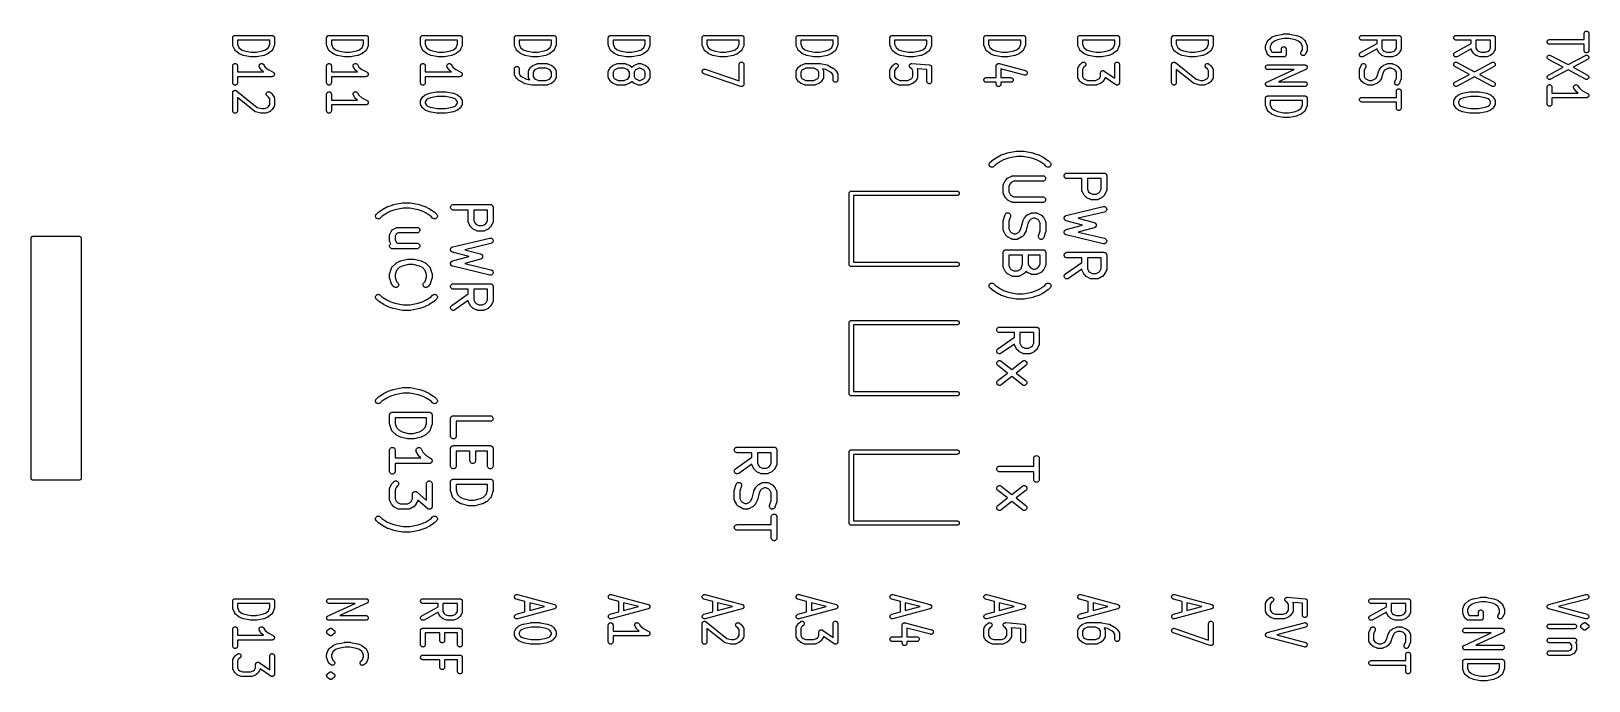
# Model space of a CAD drawing. Extents: x 100 to 142.1, y -108.7 to -91.2.
import ezdxf

# ---------------------------------------------------------------- set-up
doc = ezdxf.new("R2010")
doc.units = 0
doc.header["$MEASUREMENT"] = 0
doc.layers.add('BLACK', color=7, linetype='CONTINUOUS')

msp = doc.modelspace()

# ---------------------------------------------------------------- linework, layer by layer
at = {"layer": 'BLACK', "linetype": 'CONTINUOUS'}
for p, q in [((105.404, -91.3281), (105.405, -91.3222)), ((105.404, -91.3286), (105.404, -91.3281)), ((105.404, -91.329), (105.404, -91.3286)), ((105.404, -91.3286), (105.404, -91.3286)), ((105.404, -91.3286), (105.404, -91.3286)), ((105.404, -91.5195), (105.404, -91.329)), ((105.405, -91.316), (105.406, -91.3158)), ((105.405, -91.3163), (105.405, -91.316)), ((105.405, -91.3222), (105.405, -91.3163)), ((105.406, -91.3158), (105.407, -91.3101)), ((105.407, -91.3101), (105.409, -91.3044)), ((105.409, -91.304), (105.412, -91.2988)), ((105.409, -91.3042), (105.409, -91.304)), ((105.409, -91.3044), (105.409, -91.3042)), ((105.412, -91.2988), (105.415, -91.2935)), ((105.415, -91.2932), (105.419, -91.2886)), ((105.415, -91.2933), (105.415, -91.2932)), ((105.415, -91.2935), (105.415, -91.2933)), ((105.419, -91.2886), (105.423, -91.284)), ((105.423, -91.2837), (105.428, -91.2799)), ((105.423, -91.2838), (105.423, -91.2837)), ((105.423, -91.284), (105.423, -91.2838)), ((105.428, -91.2799), (105.432, -91.2761)), ((105.432, -91.2761), (105.433, -91.276)), ((105.433, -91.2759), (105.438, -91.2731)), ((105.433, -91.276), (105.433, -91.2759)), ((105.438, -91.2731), (105.443, -91.2703)), ((105.443, -91.2703), (105.444, -91.2703)), ((105.444, -91.2702), (105.45, -91.2685)), ((105.444, -91.2703), (105.444, -91.2702)), ((105.45, -91.2685), (105.455, -91.2667)), ((105.455, -91.2667), (105.456, -91.2667)), ((105.456, -91.2667), (105.462, -91.2661)), ((105.456, -91.2667), (105.456, -91.2667)), ((105.462, -91.2661), (105.468, -91.2655)), ((105.468, -91.2655), (106.468, -91.2655)), ((105.531, -91.3925), (105.531, -91.5068)), ((106.404, -91.3925), (105.531, -91.3925)), ((106.404, -91.5068), (106.404, -91.3925)), ((106.468, -91.2655), (106.468, -91.2655)), ((106.468, -91.2655), (106.468, -91.2655)), ((106.468, -91.2655), (106.469, -91.2655)), ((106.468, -91.2655), (106.468, -91.2655)), ((106.469, -91.2655), (106.474, -91.2662)), ((106.474, -91.2662), (106.48, -91.2668)), ((106.48, -91.2668), (106.481, -91.2669)), ((106.481, -91.2669), (106.481, -91.2669)), ((106.481, -91.2669), (106.487, -91.2687)), ((106.487, -91.2687), (106.492, -91.2705)), ((106.492, -91.2705), (106.492, -91.2706)), ((106.492, -91.2706), (106.493, -91.2707)), ((106.493, -91.2707), (106.498, -91.2735)), ((106.498, -91.2735), (106.503, -91.2764)), ((106.503, -91.2764), (106.503, -91.2765)), ((106.503, -91.2765), (106.503, -91.2766)), ((106.503, -91.2766), (106.508, -91.2805)), ((106.508, -91.2805), (106.513, -91.2843)), ((106.513, -91.2843), (106.513, -91.2845)), ((106.513, -91.2845), (106.513, -91.2846)), ((106.513, -91.2846), (106.517, -91.2893)), ((106.517, -91.2893), (106.521, -91.2939)), ((106.521, -91.2939), (106.521, -91.2941)), ((106.521, -91.2941), (106.521, -91.2943)), ((106.521, -91.2943), (106.524, -91.2996)), ((106.524, -91.2996), (106.526, -91.3048)), ((106.526, -91.3048), (106.526, -91.305)), ((106.526, -91.305), (106.526, -91.3052)), ((106.526, -91.3052), (106.528, -91.3109)), ((106.528, -91.3109), (106.53, -91.3167)), ((106.53, -91.3167), (106.53, -91.3169)), ((106.53, -91.3169), (106.53, -91.3171)), ((106.53, -91.3171), (106.531, -91.323)), ((106.531, -91.323), (106.531, -91.329)), ((106.531, -91.329), (106.531, -91.5195)), ((107.944, -91.3281), (107.945, -91.3222)), ((107.944, -91.3286), (107.944, -91.3281)), ((107.944, -91.329), (107.944, -91.3286)), ((107.944, -91.3286), (107.944, -91.3286)), ((107.944, -91.3286), (107.944, -91.3286)), ((107.944, -91.5195), (107.944, -91.329)), ((107.945, -91.316), (107.946, -91.3158)), ((107.945, -91.3163), (107.945, -91.316)), ((107.945, -91.3222), (107.945, -91.3163)), ((107.946, -91.3158), (107.947, -91.3101)), ((107.947, -91.3101), (107.949, -91.3044)), ((107.949, -91.304), (107.952, -91.2988)), ((107.949, -91.3042), (107.949, -91.304)), ((107.949, -91.3044), (107.949, -91.3042)), ((107.952, -91.2988), (107.955, -91.2935)), ((107.955, -91.2932), (107.959, -91.2886)), ((107.955, -91.2933), (107.955, -91.2932)), ((107.955, -91.2935), (107.955, -91.2933)), ((107.959, -91.2886), (107.963, -91.284)), ((107.963, -91.2837), (107.968, -91.2799)), ((107.963, -91.2838), (107.963, -91.2837)), ((107.963, -91.284), (107.963, -91.2838)), ((107.968, -91.2799), (107.972, -91.2761)), ((107.972, -91.2761), (107.973, -91.276)), ((107.973, -91.2759), (107.978, -91.2731)), ((107.973, -91.276), (107.973, -91.2759)), ((107.978, -91.2731), (107.983, -91.2703)), ((107.983, -91.2703), (107.984, -91.2703)), ((107.984, -91.2702), (107.99, -91.2685)), ((107.984, -91.2703), (107.984, -91.2702)), ((107.99, -91.2685), (107.995, -91.2667)), ((107.995, -91.2667), (107.996, -91.2667)), ((107.996, -91.2667), (108.002, -91.2661)), ((107.996, -91.2667), (107.996, -91.2667)), ((108.002, -91.2661), (108.008, -91.2655)), ((108.008, -91.2655), (109.008, -91.2655)), ((108.071, -91.3925), (108.071, -91.5068)), ((108.944, -91.3925), (108.071, -91.3925)), ((108.944, -91.5068), (108.944, -91.3925)), ((109.008, -91.2655), (109.008, -91.2655)), ((109.008, -91.2655), (109.008, -91.2655)), ((109.008, -91.2655), (109.009, -91.2655)), ((109.008, -91.2655), (109.008, -91.2655)), ((109.009, -91.2655), (109.014, -91.2662)), ((109.014, -91.2662), (109.02, -91.2668)), ((109.02, -91.2668), (109.021, -91.2669)), ((109.021, -91.2669), (109.021, -91.2669)), ((109.021, -91.2669), (109.027, -91.2687)), ((109.027, -91.2687), (109.032, -91.2705)), ((109.032, -91.2705), (109.032, -91.2706)), ((109.032, -91.2706), (109.033, -91.2707)), ((109.033, -91.2707), (109.038, -91.2735)), ((109.038, -91.2735), (109.043, -91.2764)), ((109.043, -91.2764), (109.043, -91.2765)), ((109.043, -91.2765), (109.043, -91.2766)), ((109.043, -91.2766), (109.048, -91.2805)), ((109.048, -91.2805), (109.053, -91.2843)), ((109.053, -91.2843), (109.053, -91.2845)), ((109.053, -91.2845), (109.053, -91.2846)), ((109.053, -91.2846), (109.057, -91.2893)), ((109.057, -91.2893), (109.061, -91.2939)), ((109.061, -91.2939), (109.061, -91.2941)), ((109.061, -91.2941), (109.061, -91.2943)), ((109.061, -91.2943), (109.064, -91.2996)), ((109.064, -91.2996), (109.066, -91.3048)), ((109.066, -91.3048), (109.066, -91.305)), ((109.066, -91.305), (109.066, -91.3052)), ((109.066, -91.3052), (109.068, -91.3109)), ((109.068, -91.3109), (109.07, -91.3167)), ((109.07, -91.3167), (109.07, -91.3169)), ((109.07, -91.3169), (109.07, -91.3171)), ((109.07, -91.3171), (109.071, -91.323)), ((109.071, -91.323), (109.071, -91.329)), ((109.071, -91.329), (109.071, -91.5195)), ((110.484, -91.3281), (110.485, -91.3222)), ((110.484, -91.3286), (110.484, -91.3281)), ((110.484, -91.329), (110.484, -91.3286)), ((110.484, -91.3286), (110.484, -91.3286)), ((110.484, -91.3286), (110.484, -91.3286)), ((110.484, -91.5195), (110.484, -91.329)), ((110.485, -91.316), (110.486, -91.3158)), ((110.485, -91.3163), (110.485, -91.316)), ((110.485, -91.3222), (110.485, -91.3163)), ((110.486, -91.3158), (110.487, -91.3101)), ((110.487, -91.3101), (110.489, -91.3044)), ((110.489, -91.304), (110.492, -91.2988)), ((110.489, -91.3042), (110.489, -91.304)), ((110.489, -91.3044), (110.489, -91.3042)), ((110.492, -91.2988), (110.495, -91.2935)), ((110.495, -91.2932), (110.499, -91.2886)), ((110.495, -91.2933), (110.495, -91.2932)), ((110.495, -91.2935), (110.495, -91.2933)), ((110.499, -91.2886), (110.503, -91.284)), ((110.503, -91.2837), (110.508, -91.2799)), ((110.503, -91.2838), (110.503, -91.2837)), ((110.503, -91.284), (110.503, -91.2838)), ((110.508, -91.2799), (110.512, -91.2761)), ((110.512, -91.2761), (110.513, -91.276)), ((110.513, -91.2759), (110.518, -91.2731)), ((110.513, -91.276), (110.513, -91.2759)), ((110.518, -91.2731), (110.523, -91.2703)), ((110.523, -91.2703), (110.524, -91.2703)), ((110.524, -91.2702), (110.53, -91.2685)), ((110.524, -91.2703), (110.524, -91.2702)), ((110.53, -91.2685), (110.535, -91.2667)), ((110.535, -91.2667), (110.536, -91.2667)), ((110.536, -91.2667), (110.542, -91.2661)), ((110.536, -91.2667), (110.536, -91.2667)), ((110.542, -91.2661), (110.548, -91.2655)), ((110.548, -91.2655), (111.548, -91.2655)), ((110.611, -91.3925), (110.611, -91.5068)), ((111.484, -91.3925), (110.611, -91.3925)), ((111.484, -91.5068), (111.484, -91.3925)), ((111.548, -91.2655), (111.548, -91.2655)), ((111.548, -91.2655), (111.548, -91.2655)), ((111.548, -91.2655), (111.549, -91.2655)), ((111.548, -91.2655), (111.548, -91.2655)), ((111.549, -91.2655), (111.554, -91.2662)), ((111.554, -91.2662), (111.56, -91.2668)), ((111.56, -91.2668), (111.561, -91.2669)), ((111.561, -91.2669), (111.561, -91.2669)), ((111.561, -91.2669), (111.567, -91.2687)), ((111.567, -91.2687), (111.572, -91.2705)), ((111.572, -91.2705), (111.572, -91.2706)), ((111.572, -91.2706), (111.573, -91.2707)), ((111.573, -91.2707), (111.578, -91.2735)), ((111.578, -91.2735), (111.583, -91.2764)), ((111.583, -91.2764), (111.583, -91.2765)), ((111.583, -91.2765), (111.583, -91.2766)), ((111.583, -91.2766), (111.588, -91.2805)), ((111.588, -91.2805), (111.593, -91.2843)), ((111.593, -91.2843), (111.593, -91.2845)), ((111.593, -91.2845), (111.593, -91.2846)), ((111.593, -91.2846), (111.597, -91.2893)), ((111.597, -91.2893), (111.601, -91.2939)), ((111.601, -91.2939), (111.601, -91.2941)), ((111.601, -91.2941), (111.601, -91.2943)), ((111.601, -91.2943), (111.604, -91.2996)), ((111.604, -91.2996), (111.606, -91.3048)), ((111.606, -91.3048), (111.606, -91.305)), ((111.606, -91.305), (111.606, -91.3052)), ((111.606, -91.3052), (111.608, -91.3109)), ((111.608, -91.3109), (111.61, -91.3167)), ((111.61, -91.3167), (111.61, -91.3169)), ((111.61, -91.3169), (111.61, -91.3171)), ((111.61, -91.3171), (111.611, -91.323)), ((111.611, -91.323), (111.611, -91.329)), ((111.611, -91.329), (111.611, -91.5195)), ((113.024, -91.3281), (113.025, -91.3222)), ((113.024, -91.3286), (113.024, -91.3281)), ((113.024, -91.329), (113.024, -91.3286)), ((113.024, -91.3286), (113.024, -91.3286)), ((113.024, -91.3286), (113.024, -91.3286)), ((113.024, -91.5195), (113.024, -91.329)), ((113.025, -91.316), (113.026, -91.3158)), ((113.025, -91.3163), (113.025, -91.316)), ((113.025, -91.3222), (113.025, -91.3163)), ((113.026, -91.3158), (113.027, -91.3101)), ((113.027, -91.3101), (113.029, -91.3044)), ((113.029, -91.304), (113.032, -91.2988)), ((113.029, -91.3042), (113.029, -91.304)), ((113.029, -91.3044), (113.029, -91.3042)), ((113.032, -91.2988), (113.035, -91.2935)), ((113.035, -91.2932), (113.039, -91.2886)), ((113.035, -91.2933), (113.035, -91.2932)), ((113.035, -91.2935), (113.035, -91.2933)), ((113.039, -91.2886), (113.043, -91.284)), ((113.043, -91.2837), (113.048, -91.2799)), ((113.043, -91.2838), (113.043, -91.2837)), ((113.043, -91.284), (113.043, -91.2838)), ((113.048, -91.2799), (113.052, -91.2761)), ((113.052, -91.2761), (113.053, -91.276)), ((113.053, -91.2759), (113.058, -91.2731)), ((113.053, -91.276), (113.053, -91.2759)), ((113.058, -91.2731), (113.063, -91.2703)), ((113.063, -91.2703), (113.064, -91.2703)), ((113.064, -91.2702), (113.07, -91.2685)), ((113.064, -91.2703), (113.064, -91.2702)), ((113.07, -91.2685), (113.075, -91.2667)), ((113.075, -91.2667), (113.076, -91.2667)), ((113.076, -91.2667), (113.082, -91.2661)), ((113.076, -91.2667), (113.076, -91.2667)), ((113.082, -91.2661), (113.088, -91.2655)), ((113.088, -91.2655), (114.088, -91.2655)), ((113.151, -91.3925), (113.151, -91.5068)), ((114.024, -91.3925), (113.151, -91.3925)), ((114.024, -91.5068), (114.024, -91.3925)), ((114.088, -91.2655), (114.088, -91.2655)), ((114.088, -91.2655), (114.088, -91.2655)), ((114.088, -91.2655), (114.089, -91.2655)), ((114.088, -91.2655), (114.088, -91.2655)), ((114.089, -91.2655), (114.094, -91.2662)), ((114.094, -91.2662), (114.1, -91.2668)), ((114.1, -91.2668), (114.101, -91.2669)), ((114.101, -91.2669), (114.101, -91.2669)), ((114.101, -91.2669), (114.107, -91.2687)), ((114.107, -91.2687), (114.112, -91.2705)), ((114.112, -91.2705), (114.112, -91.2706)), ((114.112, -91.2706), (114.113, -91.2707)), ((114.113, -91.2707), (114.118, -91.2735)), ((114.118, -91.2735), (114.123, -91.2764)), ((114.123, -91.2764), (114.123, -91.2765)), ((114.123, -91.2765), (114.123, -91.2766)), ((114.123, -91.2766), (114.128, -91.2805)), ((114.128, -91.2805), (114.133, -91.2843)), ((114.133, -91.2843), (114.133, -91.2845)), ((114.133, -91.2845), (114.133, -91.2846)), ((114.133, -91.2846), (114.137, -91.2893)), ((114.137, -91.2893), (114.141, -91.2939)), ((114.141, -91.2939), (114.141, -91.2941)), ((114.141, -91.2941), (114.141, -91.2943)), ((114.141, -91.2943), (114.144, -91.2996)), ((114.144, -91.2996), (114.146, -91.3048)), ((114.146, -91.3048), (114.146, -91.305)), ((114.146, -91.305), (114.146, -91.3052)), ((114.146, -91.3052), (114.148, -91.3109)), ((114.148, -91.3109), (114.15, -91.3167)), ((114.15, -91.3167), (114.15, -91.3169)), ((114.15, -91.3169), (114.15, -91.3171)), ((114.15, -91.3171), (114.151, -91.323)), ((114.151, -91.323), (114.151, -91.329)), ((114.151, -91.329), (114.151, -91.5195)), ((115.564, -91.3281), (115.565, -91.3222)), ((115.564, -91.3286), (115.564, -91.3281)), ((115.564, -91.329), (115.564, -91.3286)), ((115.564, -91.3286), (115.564, -91.3286)), ((115.564, -91.3286), (115.564, -91.3286)), ((115.564, -91.5195), (115.564, -91.329)), ((115.565, -91.316), (115.566, -91.3158)), ((115.565, -91.3163), (115.565, -91.316)), ((115.565, -91.3222), (115.565, -91.3163)), ((115.566, -91.3158), (115.567, -91.3101)), ((115.567, -91.3101), (115.569, -91.3044)), ((115.569, -91.304), (115.572, -91.2988)), ((115.569, -91.3042), (115.569, -91.304)), ((115.569, -91.3044), (115.569, -91.3042)), ((115.572, -91.2988), (115.575, -91.2935)), ((115.575, -91.2932), (115.579, -91.2886)), ((115.575, -91.2933), (115.575, -91.2932)), ((115.575, -91.2935), (115.575, -91.2933)), ((115.579, -91.2886), (115.583, -91.284)), ((115.583, -91.2837), (115.588, -91.2799)), ((115.583, -91.2838), (115.583, -91.2837)), ((115.583, -91.284), (115.583, -91.2838)), ((115.588, -91.2799), (115.592, -91.2761)), ((115.592, -91.2761), (115.593, -91.276)), ((115.593, -91.2759), (115.598, -91.2731)), ((115.593, -91.276), (115.593, -91.2759)), ((115.598, -91.2731), (115.603, -91.2703)), ((115.603, -91.2703), (115.604, -91.2703)), ((115.604, -91.2702), (115.61, -91.2685)), ((115.604, -91.2703), (115.604, -91.2702)), ((115.61, -91.2685), (115.615, -91.2667)), ((115.615, -91.2667), (115.616, -91.2667)), ((115.616, -91.2667), (115.622, -91.2661)), ((115.616, -91.2667), (115.616, -91.2667)), ((115.622, -91.2661), (115.628, -91.2655)), ((115.628, -91.2655), (116.628, -91.2655)), ((115.691, -91.3925), (115.691, -91.5068)), ((116.564, -91.3925), (115.691, -91.3925)), ((116.564, -91.5068), (116.564, -91.3925)), ((116.628, -91.2655), (116.628, -91.2655)), ((116.628, -91.2655), (116.628, -91.2655)), ((116.628, -91.2655), (116.629, -91.2655)), ((116.628, -91.2655), (116.628, -91.2655)), ((116.629, -91.2655), (116.634, -91.2662)), ((116.634, -91.2662), (116.64, -91.2668)), ((116.64, -91.2668), (116.641, -91.2669)), ((116.641, -91.2669), (116.641, -91.2669)), ((116.641, -91.2669), (116.647, -91.2687)), ((116.647, -91.2687), (116.652, -91.2705)), ((116.652, -91.2705), (116.652, -91.2706)), ((116.652, -91.2706), (116.653, -91.2707)), ((116.653, -91.2707), (116.658, -91.2735)), ((116.658, -91.2735), (116.663, -91.2764)), ((116.663, -91.2764), (116.663, -91.2765)), ((116.663, -91.2765), (116.663, -91.2766)), ((116.663, -91.2766), (116.668, -91.2805)), ((116.668, -91.2805), (116.673, -91.2843)), ((116.673, -91.2843), (116.673, -91.2845)), ((116.673, -91.2845), (116.673, -91.2846)), ((116.673, -91.2846), (116.677, -91.2893)), ((116.677, -91.2893), (116.681, -91.2939)), ((116.681, -91.2939), (116.681, -91.2941)), ((116.681, -91.2941), (116.681, -91.2943)), ((116.681, -91.2943), (116.684, -91.2996)), ((116.684, -91.2996), (116.686, -91.3048)), ((116.686, -91.3048), (116.686, -91.305)), ((116.686, -91.305), (116.686, -91.3052)), ((116.686, -91.3052), (116.688, -91.3109)), ((116.688, -91.3109), (116.69, -91.3167)), ((116.69, -91.3167), (116.69, -91.3169)), ((116.69, -91.3169), (116.69, -91.3171)), ((116.69, -91.3171), (116.691, -91.323)), ((116.691, -91.323), (116.691, -91.329)), ((116.691, -91.329), (116.691, -91.5195)), ((118.104, -91.3281), (118.105, -91.3222)), ((118.104, -91.3286), (118.104, -91.3281)), ((118.104, -91.329), (118.104, -91.3286)), ((118.104, -91.3286), (118.104, -91.3286)), ((118.104, -91.3286), (118.104, -91.3286)), ((118.104, -91.5195), (118.104, -91.329)), ((118.105, -91.316), (118.106, -91.3158)), ((118.105, -91.3163), (118.105, -91.316)), ((118.105, -91.3222), (118.105, -91.3163)), ((118.106, -91.3158), (118.107, -91.3101)), ((118.107, -91.3101), (118.109, -91.3044)), ((118.109, -91.304), (118.112, -91.2988)), ((118.109, -91.3042), (118.109, -91.304)), ((118.109, -91.3044), (118.109, -91.3042)), ((118.112, -91.2988), (118.115, -91.2935)), ((118.115, -91.2932), (118.119, -91.2886)), ((118.115, -91.2933), (118.115, -91.2932)), ((118.115, -91.2935), (118.115, -91.2933)), ((118.119, -91.2886), (118.123, -91.284)), ((118.123, -91.2837), (118.128, -91.2799)), ((118.123, -91.2838), (118.123, -91.2837)), ((118.123, -91.284), (118.123, -91.2838)), ((118.128, -91.2799), (118.132, -91.2761)), ((118.132, -91.2761), (118.133, -91.276)), ((118.133, -91.2759), (118.138, -91.2731)), ((118.133, -91.276), (118.133, -91.2759)), ((118.138, -91.2731), (118.143, -91.2703)), ((118.143, -91.2703), (118.144, -91.2703)), ((118.144, -91.2702), (118.15, -91.2685)), ((118.144, -91.2703), (118.144, -91.2702)), ((118.15, -91.2685), (118.155, -91.2667)), ((118.155, -91.2667), (118.156, -91.2667)), ((118.156, -91.2667), (118.162, -91.2661)), ((118.156, -91.2667), (118.156, -91.2667)), ((118.162, -91.2661), (118.168, -91.2655)), ((118.168, -91.2655), (119.168, -91.2655)), ((118.231, -91.3925), (118.231, -91.5068)), ((119.104, -91.3925), (118.231, -91.3925)), ((119.104, -91.5068), (119.104, -91.3925)), ((119.168, -91.2655), (119.168, -91.2655)), ((119.168, -91.2655), (119.168, -91.2655)), ((119.168, -91.2655), (119.169, -91.2655)), ((119.168, -91.2655), (119.168, -91.2655)), ((119.169, -91.2655), (119.174, -91.2662)), ((119.174, -91.2662), (119.18, -91.2668)), ((119.18, -91.2668), (119.181, -91.2669)), ((119.181, -91.2669), (119.181, -91.2669)), ((119.181, -91.2669), (119.187, -91.2687)), ((119.187, -91.2687), (119.192, -91.2705)), ((119.192, -91.2705), (119.192, -91.2706)), ((119.192, -91.2706), (119.193, -91.2707)), ((119.193, -91.2707), (119.198, -91.2735)), ((119.198, -91.2735), (119.203, -91.2764)), ((119.203, -91.2764), (119.203, -91.2765)), ((119.203, -91.2765), (119.203, -91.2766)), ((119.203, -91.2766), (119.208, -91.2805)), ((119.208, -91.2805), (119.213, -91.2843)), ((119.213, -91.2843), (119.213, -91.2845)), ((119.213, -91.2845), (119.213, -91.2846)), ((119.213, -91.2846), (119.217, -91.2893)), ((119.217, -91.2893), (119.221, -91.2939)), ((119.221, -91.2939), (119.221, -91.2941)), ((119.221, -91.2941), (119.221, -91.2943)), ((119.221, -91.2943), (119.224, -91.2996)), ((119.224, -91.2996), (119.226, -91.3048)), ((119.226, -91.3048), (119.226, -91.305)), ((119.226, -91.305), (119.226, -91.3052)), ((119.226, -91.3052), (119.228, -91.3109)), ((119.228, -91.3109), (119.23, -91.3167)), ((119.23, -91.3167), (119.23, -91.3169)), ((119.23, -91.3169), (119.23, -91.3171)), ((119.23, -91.3171), (119.231, -91.323)), ((119.231, -91.323), (119.231, -91.329)), ((119.231, -91.329), (119.231, -91.5195)), ((120.644, -91.3281), (120.645, -91.3222)), ((120.644, -91.3286), (120.644, -91.3281)), ((120.644, -91.329), (120.644, -91.3286)), ((120.644, -91.3286), (120.644, -91.3286)), ((120.644, -91.3286), (120.644, -91.3286)), ((120.644, -91.5195), (120.644, -91.329)), ((120.645, -91.316), (120.646, -91.3158)), ((120.645, -91.3163), (120.645, -91.316)), ((120.645, -91.3222), (120.645, -91.3163)), ((120.646, -91.3158), (120.647, -91.3101)), ((120.647, -91.3101), (120.649, -91.3044)), ((120.649, -91.304), (120.652, -91.2988)), ((120.649, -91.3042), (120.649, -91.304)), ((120.649, -91.3044), (120.649, -91.3042)), ((120.652, -91.2988), (120.655, -91.2935)), ((120.655, -91.2932), (120.659, -91.2886)), ((120.655, -91.2933), (120.655, -91.2932)), ((120.655, -91.2935), (120.655, -91.2933)), ((120.659, -91.2886), (120.663, -91.284)), ((120.663, -91.2837), (120.668, -91.2799)), ((120.663, -91.2838), (120.663, -91.2837)), ((120.663, -91.284), (120.663, -91.2838)), ((120.668, -91.2799), (120.672, -91.2761)), ((120.672, -91.2761), (120.673, -91.276)), ((120.673, -91.2759), (120.678, -91.2731)), ((120.673, -91.276), (120.673, -91.2759)), ((120.678, -91.2731), (120.683, -91.2703)), ((120.683, -91.2703), (120.684, -91.2703)), ((120.684, -91.2702), (120.69, -91.2685)), ((120.684, -91.2703), (120.684, -91.2702)), ((120.69, -91.2685), (120.695, -91.2667)), ((120.695, -91.2667), (120.696, -91.2667)), ((120.696, -91.2667), (120.702, -91.2661)), ((120.696, -91.2667), (120.696, -91.2667)), ((120.702, -91.2661), (120.708, -91.2655)), ((120.708, -91.2655), (121.708, -91.2655)), ((120.771, -91.3925), (120.771, -91.5068)), ((121.644, -91.3925), (120.771, -91.3925)), ((121.644, -91.5068), (121.644, -91.3925)), ((121.708, -91.2655), (121.708, -91.2655)), ((121.708, -91.2655), (121.708, -91.2655)), ((121.708, -91.2655), (121.709, -91.2655)), ((121.708, -91.2655), (121.708, -91.2655)), ((121.709, -91.2655), (121.714, -91.2662)), ((121.714, -91.2662), (121.72, -91.2668)), ((121.72, -91.2668), (121.721, -91.2669)), ((121.721, -91.2669), (121.721, -91.2669)), ((121.721, -91.2669), (121.727, -91.2687)), ((121.727, -91.2687), (121.732, -91.2705)), ((121.732, -91.2705), (121.732, -91.2706)), ((121.732, -91.2706), (121.733, -91.2707)), ((121.733, -91.2707), (121.738, -91.2735)), ((121.738, -91.2735), (121.743, -91.2764)), ((121.743, -91.2764), (121.743, -91.2765)), ((121.743, -91.2765), (121.743, -91.2766)), ((121.743, -91.2766), (121.748, -91.2805)), ((121.748, -91.2805), (121.753, -91.2843)), ((121.753, -91.2843), (121.753, -91.2845)), ((121.753, -91.2845), (121.753, -91.2846)), ((121.753, -91.2846), (121.757, -91.2893)), ((121.757, -91.2893), (121.761, -91.2939)), ((121.761, -91.2939), (121.761, -91.2941)), ((121.761, -91.2941), (121.761, -91.2943)), ((121.761, -91.2943), (121.764, -91.2996)), ((121.764, -91.2996), (121.766, -91.3048)), ((121.766, -91.3048), (121.766, -91.305)), ((121.766, -91.305), (121.766, -91.3052)), ((121.766, -91.3052), (121.768, -91.3109)), ((121.768, -91.3109), (121.77, -91.3167)), ((121.77, -91.3167), (121.77, -91.3169)), ((121.77, -91.3169), (121.77, -91.3171)), ((121.77, -91.3171), (121.771, -91.323)), ((121.771, -91.323), (121.771, -91.329)), ((121.771, -91.329), (121.771, -91.5195)), ((123.184, -91.3281), (123.185, -91.3222)), ((123.184, -91.3286), (123.184, -91.3281)), ((123.184, -91.329), (123.184, -91.3286)), ((123.184, -91.3286), (123.184, -91.3286)), ((123.184, -91.3286), (123.184, -91.3286)), ((123.184, -91.5195), (123.184, -91.329)), ((123.185, -91.316), (123.186, -91.3158)), ((123.185, -91.3163), (123.185, -91.316)), ((123.185, -91.3222), (123.185, -91.3163)), ((123.186, -91.3158), (123.187, -91.3101)), ((123.187, -91.3101), (123.189, -91.3044)), ((123.189, -91.304), (123.192, -91.2988)), ((123.189, -91.3042), (123.189, -91.304)), ((123.189, -91.3044), (123.189, -91.3042)), ((123.192, -91.2988), (123.195, -91.2935)), ((123.195, -91.2932), (123.199, -91.2886)), ((123.195, -91.2933), (123.195, -91.2932)), ((123.195, -91.2935), (123.195, -91.2933)), ((123.199, -91.2886), (123.203, -91.284)), ((123.203, -91.2837), (123.208, -91.2799)), ((123.203, -91.2838), (123.203, -91.2837)), ((123.203, -91.284), (123.203, -91.2838)), ((123.208, -91.2799), (123.212, -91.2761)), ((123.212, -91.2761), (123.213, -91.276)), ((123.213, -91.2759), (123.218, -91.2731)), ((123.213, -91.276), (123.213, -91.2759)), ((123.218, -91.2731), (123.223, -91.2703)), ((123.223, -91.2703), (123.224, -91.2703)), ((123.224, -91.2702), (123.23, -91.2685)), ((123.224, -91.2703), (123.224, -91.2702)), ((123.23, -91.2685), (123.235, -91.2667)), ((123.235, -91.2667), (123.236, -91.2667)), ((123.236, -91.2667), (123.242, -91.2661)), ((123.236, -91.2667), (123.236, -91.2667)), ((123.242, -91.2661), (123.248, -91.2655)), ((123.248, -91.2655), (124.248, -91.2655)), ((123.311, -91.3925), (123.311, -91.5068)), ((124.184, -91.3925), (123.311, -91.3925)), ((124.184, -91.5068), (124.184, -91.3925)), ((124.248, -91.2655), (124.248, -91.2655)), ((124.248, -91.2655), (124.248, -91.2655)), ((124.248, -91.2655), (124.249, -91.2655)), ((124.248, -91.2655), (124.248, -91.2655)), ((124.249, -91.2655), (124.254, -91.2662)), ((124.254, -91.2662), (124.26, -91.2668)), ((124.26, -91.2668), (124.261, -91.2669)), ((124.261, -91.2669), (124.261, -91.2669)), ((124.261, -91.2669), (124.267, -91.2687)), ((124.267, -91.2687), (124.272, -91.2705)), ((124.272, -91.2705), (124.272, -91.2706)), ((124.272, -91.2706), (124.273, -91.2707)), ((124.273, -91.2707), (124.278, -91.2735)), ((124.278, -91.2735), (124.283, -91.2764)), ((124.283, -91.2764), (124.283, -91.2765)), ((124.283, -91.2765), (124.283, -91.2766)), ((124.283, -91.2766), (124.288, -91.2805)), ((124.288, -91.2805), (124.293, -91.2843)), ((124.293, -91.2843), (124.293, -91.2845)), ((124.293, -91.2845), (124.293, -91.2846)), ((124.293, -91.2846), (124.297, -91.2893)), ((124.297, -91.2893), (124.301, -91.2939)), ((124.301, -91.2939), (124.301, -91.2941)), ((124.301, -91.2941), (124.301, -91.2943)), ((124.301, -91.2943), (124.304, -91.2996)), ((124.304, -91.2996), (124.306, -91.3048)), ((124.306, -91.3048), (124.306, -91.305)), ((124.306, -91.305), (124.306, -91.3052)), ((124.306, -91.3052), (124.308, -91.3109)), ((124.308, -91.3109), (124.31, -91.3167)), ((124.31, -91.3167), (124.31, -91.3169)), ((124.31, -91.3169), (124.31, -91.3171)), ((124.31, -91.3171), (124.311, -91.323)), ((124.311, -91.323), (124.311, -91.329)), ((124.311, -91.329), (124.311, -91.5195)), ((125.724, -91.3281), (125.725, -91.3222)), ((125.724, -91.3286), (125.724, -91.3281)), ((125.724, -91.329), (125.724, -91.3286)), ((125.724, -91.3286), (125.724, -91.3286)), ((125.724, -91.3286), (125.724, -91.3286)), ((125.724, -91.5195), (125.724, -91.329)), ((125.725, -91.316), (125.726, -91.3158)), ((125.725, -91.3163), (125.725, -91.316)), ((125.725, -91.3222), (125.725, -91.3163)), ((125.726, -91.3158), (125.727, -91.3101)), ((125.727, -91.3101), (125.729, -91.3044)), ((125.729, -91.304), (125.732, -91.2988)), ((125.729, -91.3042), (125.729, -91.304)), ((125.729, -91.3044), (125.729, -91.3042)), ((125.732, -91.2988), (125.735, -91.2935)), ((125.735, -91.2932), (125.739, -91.2886)), ((125.735, -91.2933), (125.735, -91.2932)), ((125.735, -91.2935), (125.735, -91.2933)), ((125.739, -91.2886), (125.743, -91.284)), ((125.743, -91.2837), (125.748, -91.2799)), ((125.743, -91.2838), (125.743, -91.2837)), ((125.743, -91.284), (125.743, -91.2838)), ((125.748, -91.2799), (125.752, -91.2761)), ((125.752, -91.2761), (125.753, -91.276)), ((125.753, -91.2759), (125.758, -91.2731)), ((125.753, -91.276), (125.753, -91.2759)), ((125.758, -91.2731), (125.763, -91.2703)), ((125.763, -91.2703), (125.764, -91.2703)), ((125.764, -91.2702), (125.77, -91.2685)), ((125.764, -91.2703), (125.764, -91.2702)), ((125.77, -91.2685), (125.775, -91.2667)), ((125.775, -91.2667), (125.776, -91.2667)), ((125.776, -91.2667), (125.782, -91.2661)), ((125.776, -91.2667), (125.776, -91.2667)), ((125.782, -91.2661), (125.788, -91.2655)), ((125.788, -91.2655), (126.788, -91.2655)), ((125.851, -91.3925), (125.851, -91.5068)), ((126.724, -91.3925), (125.851, -91.3925)), ((126.724, -91.5068), (126.724, -91.3925)), ((126.788, -91.2655), (126.788, -91.2655)), ((126.788, -91.2655), (126.788, -91.2655)), ((126.788, -91.2655), (126.789, -91.2655)), ((126.788, -91.2655), (126.788, -91.2655)), ((126.789, -91.2655), (126.794, -91.2662)), ((126.794, -91.2662), (126.8, -91.2668)), ((126.8, -91.2668), (126.801, -91.2669)), ((126.801, -91.2669), (126.801, -91.2669)), ((126.801, -91.2669), (126.807, -91.2687)), ((126.807, -91.2687), (126.812, -91.2705)), ((126.812, -91.2705), (126.812, -91.2706)), ((126.812, -91.2706), (126.813, -91.2707)), ((126.813, -91.2707), (126.818, -91.2735)), ((126.818, -91.2735), (126.823, -91.2764)), ((126.823, -91.2764), (126.823, -91.2765)), ((126.823, -91.2765), (126.823, -91.2766)), ((126.823, -91.2766), (126.828, -91.2805)), ((126.828, -91.2805), (126.833, -91.2843)), ((126.833, -91.2843), (126.833, -91.2845)), ((126.833, -91.2845), (126.833, -91.2846)), ((126.833, -91.2846), (126.837, -91.2893)), ((126.837, -91.2893), (126.841, -91.2939)), ((126.841, -91.2939), (126.841, -91.2941)), ((126.841, -91.2941), (126.841, -91.2943)), ((126.841, -91.2943), (126.844, -91.2996)), ((126.844, -91.2996), (126.846, -91.3048)), ((126.846, -91.3048), (126.846, -91.305)), ((126.846, -91.305), (126.846, -91.3052)), ((126.846, -91.3052), (126.848, -91.3109)), ((126.848, -91.3109), (126.85, -91.3167)), ((126.85, -91.3167), (126.85, -91.3169)), ((126.85, -91.3169), (126.85, -91.3171)), ((126.85, -91.3171), (126.851, -91.323)), ((126.851, -91.323), (126.851, -91.329)), ((126.851, -91.329), (126.851, -91.5195)), ((128.264, -91.3281), (128.265, -91.3222)), ((128.264, -91.3286), (128.264, -91.3281)), ((128.264, -91.329), (128.264, -91.3286)), ((128.264, -91.3286), (128.264, -91.3286)), ((128.264, -91.3286), (128.264, -91.3286)), ((128.264, -91.5195), (128.264, -91.329)), ((128.265, -91.316), (128.266, -91.3158)), ((128.265, -91.3163), (128.265, -91.316)), ((128.265, -91.3222), (128.265, -91.3163)), ((128.266, -91.3158), (128.267, -91.3101)), ((128.267, -91.3101), (128.269, -91.3044)), ((128.269, -91.304), (128.272, -91.2988)), ((128.269, -91.3042), (128.269, -91.304)), ((128.269, -91.3044), (128.269, -91.3042)), ((128.272, -91.2988), (128.275, -91.2935)), ((128.275, -91.2932), (128.279, -91.2886)), ((128.275, -91.2933), (128.275, -91.2932)), ((128.275, -91.2935), (128.275, -91.2933)), ((128.279, -91.2886), (128.283, -91.284)), ((128.283, -91.2837), (128.288, -91.2799)), ((128.283, -91.2838), (128.283, -91.2837)), ((128.283, -91.284), (128.283, -91.2838)), ((128.288, -91.2799), (128.292, -91.2761)), ((128.292, -91.2761), (128.293, -91.276)), ((128.293, -91.2759), (128.298, -91.2731)), ((128.293, -91.276), (128.293, -91.2759)), ((128.298, -91.2731), (128.303, -91.2703)), ((128.303, -91.2703), (128.304, -91.2703)), ((128.304, -91.2702), (128.31, -91.2685)), ((128.304, -91.2703), (128.304, -91.2702)), ((128.31, -91.2685), (128.315, -91.2667)), ((128.315, -91.2667), (128.316, -91.2667)), ((128.316, -91.2667), (128.322, -91.2661)), ((128.316, -91.2667), (128.316, -91.2667)), ((128.322, -91.2661), (128.328, -91.2655)), ((128.328, -91.2655), (129.328, -91.2655)), ((128.391, -91.3925), (128.391, -91.5068)), ((129.264, -91.3925), (128.391, -91.3925)), ((129.264, -91.5068), (129.264, -91.3925)), ((129.328, -91.2655), (129.328, -91.2655)), ((129.328, -91.2655), (129.328, -91.2655)), ((129.328, -91.2655), (129.329, -91.2655)), ((129.328, -91.2655), (129.328, -91.2655)), ((129.329, -91.2655), (129.334, -91.2662)), ((129.334, -91.2662), (129.34, -91.2668)), ((129.34, -91.2668), (129.341, -91.2669)), ((129.341, -91.2669), (129.341, -91.2669)), ((129.341, -91.2669), (129.347, -91.2687)), ((129.347, -91.2687), (129.352, -91.2705)), ((129.352, -91.2705), (129.352, -91.2706)), ((129.352, -91.2706), (129.353, -91.2707)), ((129.353, -91.2707), (129.358, -91.2735)), ((129.358, -91.2735), (129.363, -91.2764)), ((129.363, -91.2764), (129.363, -91.2765)), ((129.363, -91.2765), (129.363, -91.2766)), ((129.363, -91.2766), (129.368, -91.2805)), ((129.368, -91.2805), (129.373, -91.2843)), ((129.373, -91.2843), (129.373, -91.2845)), ((129.373, -91.2845), (129.373, -91.2846)), ((129.373, -91.2846), (129.377, -91.2893)), ((129.377, -91.2893), (129.381, -91.2939)), ((129.381, -91.2939), (129.381, -91.2941)), ((129.381, -91.2941), (129.381, -91.2943)), ((129.381, -91.2943), (129.384, -91.2996)), ((129.384, -91.2996), (129.386, -91.3048)), ((129.386, -91.3048), (129.386, -91.305)), ((129.386, -91.305), (129.386, -91.3052)), ((129.386, -91.3052), (129.388, -91.3109)), ((129.388, -91.3109), (129.39, -91.3167)), ((129.39, -91.3167), (129.39, -91.3169)), ((129.39, -91.3169), (129.39, -91.3171)), ((129.39, -91.3171), (129.391, -91.323)), ((129.391, -91.323), (129.391, -91.329)), ((129.391, -91.329), (129.391, -91.5195)), ((130.804, -91.3281), (130.805, -91.3222)), ((130.804, -91.3286), (130.804, -91.3281)), ((130.804, -91.329), (130.804, -91.3286)), ((130.804, -91.3286), (130.804, -91.3286)), ((130.804, -91.3286), (130.804, -91.3286)), ((130.804, -91.5195), (130.804, -91.329)), ((130.805, -91.316), (130.806, -91.3158)), ((130.805, -91.3163), (130.805, -91.316)), ((130.805, -91.3222), (130.805, -91.3163)), ((130.806, -91.3158), (130.807, -91.3101)), ((130.807, -91.3101), (130.809, -91.3044)), ((130.809, -91.304), (130.812, -91.2988)), ((130.809, -91.3042), (130.809, -91.304)), ((130.809, -91.3044), (130.809, -91.3042)), ((130.812, -91.2988), (130.815, -91.2935)), ((130.815, -91.2932), (130.819, -91.2886)), ((130.815, -91.2933), (130.815, -91.2932)), ((130.815, -91.2935), (130.815, -91.2933)), ((130.819, -91.2886), (130.823, -91.284)), ((130.823, -91.2837), (130.828, -91.2799)), ((130.823, -91.2838), (130.823, -91.2837)), ((130.823, -91.284), (130.823, -91.2838)), ((130.828, -91.2799), (130.832, -91.2761)), ((130.832, -91.2761), (130.833, -91.276)), ((130.833, -91.2759), (130.838, -91.2731)), ((130.833, -91.276), (130.833, -91.2759)), ((130.838, -91.2731), (130.843, -91.2703)), ((130.843, -91.2703), (130.844, -91.2703)), ((130.844, -91.2702), (130.85, -91.2685)), ((130.844, -91.2703), (130.844, -91.2702)), ((130.85, -91.2685), (130.855, -91.2667)), ((130.855, -91.2667), (130.856, -91.2667)), ((130.856, -91.2667), (130.862, -91.2661)), ((130.856, -91.2667), (130.856, -91.2667)), ((130.862, -91.2661), (130.868, -91.2655)), ((130.868, -91.2655), (131.868, -91.2655)), ((130.931, -91.3925), (130.931, -91.5068)), ((131.804, -91.3925), (130.931, -91.3925)), ((131.804, -91.5068), (131.804, -91.3925)), ((131.868, -91.2655), (131.868, -91.2655)), ((131.868, -91.2655), (131.868, -91.2655)), ((131.868, -91.2655), (131.869, -91.2655)), ((131.868, -91.2655), (131.868, -91.2655)), ((131.869, -91.2655), (131.874, -91.2662)), ((131.874, -91.2662), (131.88, -91.2668)), ((131.88, -91.2668), (131.881, -91.2669)), ((131.881, -91.2669), (131.881, -91.2669)), ((131.881, -91.2669), (131.887, -91.2687)), ((131.887, -91.2687), (131.892, -91.2705)), ((131.892, -91.2705), (131.892, -91.2706)), ((131.892, -91.2706), (131.893, -91.2707)), ((131.893, -91.2707), (131.898, -91.2735)), ((131.898, -91.2735), (131.903, -91.2764)), ((131.903, -91.2764), (131.903, -91.2765)), ((131.903, -91.2765), (131.903, -91.2766)), ((131.903, -91.2766), (131.908, -91.2805)), ((131.908, -91.2805), (131.913, -91.2843)), ((131.913, -91.2843), (131.913, -91.2845)), ((131.913, -91.2845), (131.913, -91.2846)), ((131.913, -91.2846), (131.917, -91.2893)), ((131.917, -91.2893), (131.921, -91.2939)), ((131.921, -91.2939), (131.921, -91.2941)), ((131.921, -91.2941), (131.921, -91.2943)), ((131.921, -91.2943), (131.924, -91.2996)), ((131.924, -91.2996), (131.926, -91.3048)), ((131.926, -91.3048), (131.926, -91.305)), ((131.926, -91.305), (131.926, -91.3052)), ((131.926, -91.3052), (131.928, -91.3109)), ((131.928, -91.3109), (131.93, -91.3167)), ((131.93, -91.3167), (131.93, -91.3169)), ((131.93, -91.3169), (131.93, -91.3171)), ((131.93, -91.3171), (131.931, -91.323)), ((131.931, -91.323), (131.931, -91.329)), ((131.931, -91.329), (131.931, -91.5195)), ((133.349, -91.5332), (133.397, -91.4189)), ((133.397, -91.4181), (133.398, -91.4154)), ((133.397, -91.4189), (133.397, -91.4181)), ((133.398, -91.4154), (133.4, -91.4126)), ((133.4, -91.4126), (133.401, -91.41)), ((133.401, -91.41), (133.403, -91.4072)), ((133.403, -91.4072), (133.405, -91.4049)), ((133.405, -91.4049), (133.407, -91.4024)), ((133.407, -91.4024), (133.409, -91.4002)), ((133.409, -91.4002), (133.411, -91.3978)), ((133.411, -91.3978), (133.413, -91.3959)), ((133.413, -91.3959), (133.416, -91.3937)), ((133.416, -91.3937), (133.511, -91.3175)), ((133.583, -91.4226), (133.508, -91.4827)), ((133.511, -91.3175), (133.512, -91.317)), ((133.512, -91.317), (133.514, -91.3155)), ((133.514, -91.3155), (133.516, -91.3139)), ((133.516, -91.3139), (133.519, -91.3122)), ((133.519, -91.3122), (133.522, -91.3104)), ((133.522, -91.3104), (133.525, -91.3094)), ((133.525, -91.3094), (133.527, -91.3082)), ((133.527, -91.3082), (133.622, -91.2701)), ((133.664, -91.3901), (133.583, -91.4226)), ((133.622, -91.2701), (133.623, -91.2697)), ((133.623, -91.2697), (133.628, -91.2683)), ((133.628, -91.2683), (133.633, -91.2668)), ((133.633, -91.2668), (133.824, -91.2287)), ((133.842, -91.3544), (133.664, -91.3901)), ((133.824, -91.2286), (133.825, -91.2285)), ((133.824, -91.2287), (133.824, -91.2286)), ((133.824, -91.2286), (133.824, -91.2286)), ((133.824, -91.2286), (133.824, -91.2286)), ((133.825, -91.2285), (133.83, -91.228)), ((133.83, -91.228), (133.836, -91.2274)), ((133.836, -91.2274), (133.979, -91.2274)), ((133.973, -91.3544), (133.842, -91.3544)), ((134.151, -91.3901), (133.973, -91.3544)), ((133.979, -91.2274), (133.979, -91.2274)), ((133.979, -91.2274), (133.979, -91.2274)), ((133.979, -91.2274), (133.98, -91.2274)), ((133.979, -91.2274), (133.979, -91.2274)), ((133.98, -91.2274), (133.986, -91.2281)), ((133.986, -91.2281), (133.992, -91.2287)), ((133.992, -91.2287), (134.182, -91.2668)), ((134.232, -91.4226), (134.151, -91.3901)), ((134.182, -91.2668), (134.183, -91.2669)), ((134.183, -91.2669), (134.188, -91.2686)), ((134.188, -91.2686), (134.193, -91.2701)), ((134.193, -91.2701), (134.288, -91.3082)), ((134.308, -91.4827), (134.232, -91.4226)), ((134.288, -91.3082), (134.289, -91.3085)), ((134.289, -91.3085), (134.292, -91.3098)), ((134.292, -91.3098), (134.294, -91.3108)), ((134.294, -91.3108), (134.297, -91.3127)), ((134.297, -91.3127), (134.3, -91.3144)), ((134.3, -91.3144), (134.302, -91.3161)), ((134.302, -91.3161), (134.304, -91.3175)), ((134.304, -91.3175), (134.4, -91.3937)), ((134.4, -91.3937), (134.4, -91.3943)), ((134.4, -91.3943), (134.403, -91.3965)), ((134.403, -91.3965), (134.405, -91.3984)), ((134.405, -91.3984), (134.407, -91.4008)), ((134.407, -91.4008), (134.409, -91.4031)), ((134.409, -91.4031), (134.411, -91.4056)), ((134.411, -91.4056), (134.413, -91.408)), ((134.413, -91.408), (134.414, -91.4107)), ((134.414, -91.4107), (134.416, -91.4134)), ((134.416, -91.4134), (134.417, -91.4162)), ((134.417, -91.4162), (134.419, -91.4189)), ((134.419, -91.4189), (134.466, -91.5332)), ((135.884, -91.3286), (135.885, -91.3163)), ((135.885, -91.3409), (135.884, -91.3286)), ((135.885, -91.3163), (135.889, -91.3044)), ((135.889, -91.3528), (135.885, -91.3409)), ((135.889, -91.3044), (135.895, -91.2935)), ((135.894, -91.3638), (135.889, -91.3528)), ((135.902, -91.3735), (135.894, -91.3638)), ((135.895, -91.2935), (135.903, -91.284)), ((135.912, -91.3814), (135.902, -91.3735)), ((135.903, -91.284), (135.912, -91.2761)), ((135.912, -91.2761), (135.923, -91.2703)), ((135.923, -91.3874), (135.912, -91.3814)), ((135.923, -91.2703), (135.935, -91.2667)), ((135.934, -91.3911), (135.923, -91.3874)), ((135.947, -91.3925), (135.934, -91.3911)), ((135.935, -91.2667), (135.948, -91.2655)), ((135.948, -91.3925), (135.947, -91.3925)), ((135.948, -91.2655), (136.948, -91.2655)), ((136.36, -91.3925), (135.948, -91.3925)), ((136.36, -91.4823), (136.36, -91.3925)), ((136.487, -91.3925), (136.487, -91.6156)), ((136.884, -91.3925), (136.487, -91.3925)), ((136.884, -91.6156), (136.884, -91.3925)), ((136.948, -91.2655), (136.948, -91.2655)), ((136.948, -91.2655), (136.948, -91.2655)), ((136.948, -91.2655), (136.949, -91.2655)), ((136.948, -91.2655), (136.948, -91.2655)), ((136.949, -91.2655), (136.954, -91.2662)), ((136.954, -91.2662), (136.96, -91.2668)), ((136.96, -91.2668), (136.961, -91.2669)), ((136.961, -91.2669), (136.961, -91.2669)), ((136.961, -91.2669), (136.967, -91.2687)), ((136.967, -91.2687), (136.972, -91.2705)), ((136.972, -91.2705), (136.972, -91.2706)), ((136.972, -91.2706), (136.973, -91.2707)), ((136.973, -91.2707), (136.978, -91.2735)), ((136.978, -91.2735), (136.983, -91.2764)), ((136.983, -91.2764), (136.983, -91.2765)), ((136.983, -91.2765), (136.983, -91.2766)), ((136.983, -91.2766), (136.988, -91.2805)), ((136.988, -91.2805), (136.993, -91.2843)), ((136.993, -91.2843), (136.993, -91.2845)), ((136.993, -91.2845), (136.993, -91.2846)), ((136.993, -91.2846), (136.997, -91.2893)), ((136.997, -91.2893), (137.001, -91.2939)), ((137.001, -91.2939), (137.001, -91.2941)), ((137.001, -91.2941), (137.001, -91.2943)), ((137.001, -91.2943), (137.004, -91.2996)), ((137.004, -91.2996), (137.006, -91.3048)), ((137.006, -91.3048), (137.006, -91.305)), ((137.006, -91.305), (137.006, -91.3052)), ((137.006, -91.3052), (137.008, -91.3109)), ((137.008, -91.3109), (137.01, -91.3167)), ((137.01, -91.3167), (137.01, -91.3169)), ((137.01, -91.3169), (137.01, -91.3171)), ((137.01, -91.3171), (137.011, -91.323)), ((137.011, -91.323), (137.011, -91.329)), ((137.011, -91.329), (137.011, -91.6338)), ((138.434, -91.3286), (138.435, -91.3163)), ((138.435, -91.3409), (138.434, -91.3286)), ((138.435, -91.3163), (138.439, -91.3044)), ((138.439, -91.3528), (138.435, -91.3409)), ((138.439, -91.3044), (138.445, -91.2935)), ((138.444, -91.3638), (138.439, -91.3528)), ((138.452, -91.3735), (138.444, -91.3638)), ((138.445, -91.2935), (138.453, -91.284)), ((138.462, -91.3814), (138.452, -91.3735)), ((138.453, -91.284), (138.462, -91.2761)), ((138.462, -91.2761), (138.473, -91.2703)), ((138.473, -91.3874), (138.462, -91.3814)), ((138.473, -91.2703), (138.485, -91.2667)), ((138.484, -91.3911), (138.473, -91.3874)), ((138.497, -91.3925), (138.484, -91.3911)), ((138.485, -91.2667), (138.498, -91.2655)), ((138.498, -91.3925), (138.497, -91.3925)), ((138.498, -91.2655), (139.498, -91.2655)), ((138.91, -91.3925), (138.498, -91.3925)), ((138.91, -91.4823), (138.91, -91.3925)), ((139.037, -91.3925), (139.037, -91.6156)), ((139.434, -91.3925), (139.037, -91.3925)), ((139.434, -91.6156), (139.434, -91.3925)), ((139.498, -91.2655), (139.498, -91.2655)), ((139.498, -91.2655), (139.498, -91.2655)), ((139.498, -91.2655), (139.499, -91.2655)), ((139.498, -91.2655), (139.498, -91.2655)), ((139.499, -91.2655), (139.504, -91.2662)), ((139.504, -91.2662), (139.51, -91.2668)), ((139.51, -91.2668), (139.511, -91.2669)), ((139.511, -91.2669), (139.511, -91.2669)), ((139.511, -91.2669), (139.517, -91.2687)), ((139.517, -91.2687), (139.522, -91.2705)), ((139.522, -91.2705), (139.522, -91.2706)), ((139.522, -91.2706), (139.523, -91.2707)), ((139.523, -91.2707), (139.528, -91.2735)), ((139.528, -91.2735), (139.533, -91.2764)), ((139.533, -91.2764), (139.533, -91.2765)), ((139.533, -91.2765), (139.533, -91.2766)), ((139.533, -91.2766), (139.538, -91.2805)), ((139.538, -91.2805), (139.543, -91.2843)), ((139.543, -91.2843), (139.543, -91.2845)), ((139.543, -91.2845), (139.543, -91.2846)), ((139.543, -91.2846), (139.547, -91.2893)), ((139.547, -91.2893), (139.551, -91.2939)), ((139.551, -91.2939), (139.551, -91.2941)), ((139.551, -91.2941), (139.551, -91.2943)), ((139.551, -91.2943), (139.554, -91.2996)), ((139.554, -91.2996), (139.556, -91.3048)), ((139.556, -91.3048), (139.556, -91.305)), ((139.556, -91.305), (139.556, -91.3052)), ((139.556, -91.3052), (139.558, -91.3109)), ((139.558, -91.3109), (139.56, -91.3167)), ((139.56, -91.3167), (139.56, -91.3169)), ((139.56, -91.3169), (139.56, -91.3171)), ((139.56, -91.3171), (139.561, -91.323)), ((139.561, -91.323), (139.561, -91.329)), ((139.561, -91.329), (139.561, -91.6338)), ((140.964, -91.4429), (140.965, -91.4305)), ((140.965, -91.4552), (140.964, -91.4429)), ((140.965, -91.4305), (140.969, -91.4187)), ((140.969, -91.4187), (140.975, -91.4078)), ((140.975, -91.4078), (140.983, -91.3983)), ((140.983, -91.3983), (140.992, -91.3904)), ((140.992, -91.3904), (141.003, -91.3846)), ((141.003, -91.3846), (141.015, -91.381)), ((141.015, -91.381), (141.028, -91.3798)), ((141.028, -91.3798), (141.964, -91.3798)), ((141.964, -91.2139), (141.966, -91.2015)), ((141.964, -91.2147), (141.964, -91.2139)), ((141.964, -91.3798), (141.964, -91.2147)), ((141.966, -91.2015), (141.969, -91.1897)), ((141.969, -91.1897), (141.975, -91.1789)), ((141.975, -91.1789), (141.983, -91.1694)), ((141.983, -91.1694), (141.993, -91.1616)), ((141.993, -91.1616), (142.004, -91.1559)), ((142.004, -91.1559), (142.016, -91.1524)), ((142.016, -91.1524), (142.028, -91.1512)), ((142.028, -91.1512), (142.04, -91.1525)), ((142.04, -91.1525), (142.052, -91.1562)), ((142.052, -91.1562), (142.063, -91.1621)), ((142.063, -91.1621), (142.073, -91.17)), ((142.073, -91.17), (142.081, -91.1796)), ((142.081, -91.1796), (142.086, -91.1905)), ((142.086, -91.1905), (142.09, -91.2024)), ((142.09, -91.2024), (142.091, -91.2147)), ((142.091, -91.2147), (142.091, -91.6719)), ((105.405, -91.5254), (105.404, -91.5195)), ((105.405, -91.5312), (105.405, -91.5254)), ((105.405, -91.5315), (105.405, -91.5312)), ((105.405, -91.5318), (105.405, -91.5315)), ((105.407, -91.5375), (105.405, -91.5318)), ((105.409, -91.5431), (105.407, -91.5375)), ((105.409, -91.5437), (105.409, -91.5431)), ((105.409, -91.5439), (105.409, -91.5437)), ((105.409, -91.5437), (105.409, -91.5437)), ((105.409, -91.5437), (105.409, -91.5437)), ((105.457, -91.6582), (105.409, -91.5439)), ((105.458, -91.6609), (105.457, -91.6582)), ((105.459, -91.6637), (105.458, -91.6609)), ((105.461, -91.6664), (105.459, -91.6637)), ((105.462, -91.6691), (105.461, -91.6664)), ((105.464, -91.6715), (105.462, -91.6691)), ((105.466, -91.674), (105.464, -91.6715)), ((105.468, -91.6763), (105.466, -91.674)), ((105.47, -91.6787), (105.468, -91.6763)), ((105.473, -91.6806), (105.47, -91.6787)), ((105.475, -91.6828), (105.473, -91.6806)), ((105.476, -91.6834), (105.475, -91.6828)), ((105.571, -91.7596), (105.476, -91.6834)), ((105.531, -91.5068), (105.568, -91.5944)), ((105.568, -91.5944), (105.643, -91.6545)), ((105.573, -91.761), (105.571, -91.7596)), ((105.575, -91.7627), (105.573, -91.761)), ((105.578, -91.7644), (105.575, -91.7627)), ((105.581, -91.7663), (105.578, -91.7644)), ((105.584, -91.7673), (105.581, -91.7663)), ((105.586, -91.7686), (105.584, -91.7673)), ((105.587, -91.7689), (105.586, -91.7686)), ((105.682, -91.807), (105.587, -91.7689)), ((105.643, -91.6545), (105.724, -91.6869)), ((105.687, -91.8085), (105.682, -91.807)), ((105.692, -91.8102), (105.687, -91.8085)), ((105.693, -91.8103), (105.692, -91.8102)), ((105.884, -91.8484), (105.693, -91.8103)), ((105.724, -91.6869), (105.902, -91.7227)), ((105.89, -91.849), (105.884, -91.8484)), ((105.895, -91.8497), (105.89, -91.849)), ((105.896, -91.8497), (105.895, -91.8497)), ((106.039, -91.8497), (105.896, -91.8497)), ((105.896, -91.8497), (105.896, -91.8497)), ((105.896, -91.8497), (105.896, -91.8497)), ((105.896, -91.8497), (105.896, -91.8497)), ((105.902, -91.7227), (106.033, -91.7227)), ((106.033, -91.7227), (106.211, -91.6869)), ((106.045, -91.8491), (106.039, -91.8497)), ((106.051, -91.8486), (106.045, -91.8491)), ((106.052, -91.8484), (106.051, -91.8485)), ((106.051, -91.8485), (106.051, -91.8485)), ((106.051, -91.8485), (106.051, -91.8485)), ((106.051, -91.8485), (106.051, -91.8486)), ((106.242, -91.8103), (106.052, -91.8484)), ((106.211, -91.6869), (106.292, -91.6545)), ((106.247, -91.8088), (106.242, -91.8103)), ((106.252, -91.8074), (106.247, -91.8088)), ((106.253, -91.807), (106.252, -91.8074)), ((106.348, -91.7689), (106.253, -91.807)), ((106.292, -91.6545), (106.368, -91.5944)), ((106.351, -91.7677), (106.348, -91.7689)), ((106.353, -91.7667), (106.351, -91.7677)), ((106.356, -91.7649), (106.353, -91.7667)), ((106.359, -91.7632), (106.356, -91.7649)), ((106.361, -91.7615), (106.359, -91.7632)), ((106.364, -91.7601), (106.361, -91.7615)), ((106.46, -91.6834), (106.364, -91.7596)), ((106.364, -91.7596), (106.364, -91.7601)), ((106.368, -91.5944), (106.404, -91.5068)), ((106.462, -91.6812), (106.46, -91.6834)), ((106.464, -91.6793), (106.462, -91.6812)), ((106.466, -91.6769), (106.464, -91.6793)), ((106.469, -91.6747), (106.466, -91.6769)), ((106.47, -91.6722), (106.469, -91.6747)), ((106.472, -91.6699), (106.47, -91.6722)), ((106.474, -91.6671), (106.472, -91.6699)), ((106.476, -91.6645), (106.474, -91.6671)), ((106.477, -91.6617), (106.476, -91.6645)), ((106.478, -91.659), (106.477, -91.6617)), ((106.479, -91.6582), (106.478, -91.659)), ((106.526, -91.5439), (106.479, -91.6582)), ((106.528, -91.5382), (106.526, -91.5439)), ((106.53, -91.5327), (106.528, -91.5382)), ((106.531, -91.5204), (106.53, -91.5262)), ((106.53, -91.5262), (106.53, -91.5321)), ((106.53, -91.5321), (106.53, -91.5324)), ((106.53, -91.5324), (106.53, -91.5327)), ((106.531, -91.5195), (106.531, -91.5197)), ((106.531, -91.5197), (106.531, -91.5197)), ((106.531, -91.5197), (106.531, -91.5198)), ((106.531, -91.5198), (106.531, -91.5204)), ((107.945, -91.5254), (107.944, -91.5195)), ((107.945, -91.5312), (107.945, -91.5254)), ((107.945, -91.5315), (107.945, -91.5312)), ((107.945, -91.5318), (107.945, -91.5315)), ((107.947, -91.5375), (107.945, -91.5318)), ((107.949, -91.5431), (107.947, -91.5375)), ((107.949, -91.5437), (107.949, -91.5431)), ((107.949, -91.5439), (107.949, -91.5437)), ((107.949, -91.5437), (107.949, -91.5437)), ((107.949, -91.5437), (107.949, -91.5437)), ((107.997, -91.6582), (107.949, -91.5439)), ((107.998, -91.6609), (107.997, -91.6582)), ((107.999, -91.6637), (107.998, -91.6609)), ((108.001, -91.6664), (107.999, -91.6637)), ((108.002, -91.6691), (108.001, -91.6664)), ((108.004, -91.6715), (108.002, -91.6691)), ((108.006, -91.674), (108.004, -91.6715)), ((108.008, -91.6763), (108.006, -91.674)), ((108.01, -91.6787), (108.008, -91.6763)), ((108.013, -91.6806), (108.01, -91.6787)), ((108.015, -91.6828), (108.013, -91.6806)), ((108.016, -91.6834), (108.015, -91.6828)), ((108.111, -91.7596), (108.016, -91.6834)), ((108.071, -91.5068), (108.108, -91.5944)), ((108.108, -91.5944), (108.183, -91.6545)), ((108.113, -91.761), (108.111, -91.7596)), ((108.115, -91.7627), (108.113, -91.761)), ((108.118, -91.7644), (108.115, -91.7627)), ((108.121, -91.7663), (108.118, -91.7644)), ((108.124, -91.7673), (108.121, -91.7663)), ((108.126, -91.7686), (108.124, -91.7673)), ((108.127, -91.7689), (108.126, -91.7686)), ((108.222, -91.807), (108.127, -91.7689)), ((108.183, -91.6545), (108.264, -91.6869)), ((108.227, -91.8085), (108.222, -91.807)), ((108.232, -91.8102), (108.227, -91.8085)), ((108.233, -91.8103), (108.232, -91.8102)), ((108.424, -91.8484), (108.233, -91.8103)), ((108.264, -91.6869), (108.442, -91.7227)), ((108.43, -91.849), (108.424, -91.8484)), ((108.435, -91.8497), (108.43, -91.849)), ((108.436, -91.8497), (108.435, -91.8497)), ((108.579, -91.8497), (108.436, -91.8497)), ((108.436, -91.8497), (108.436, -91.8497)), ((108.436, -91.8497), (108.436, -91.8497)), ((108.436, -91.8497), (108.436, -91.8497)), ((108.442, -91.7227), (108.573, -91.7227)), ((108.573, -91.7227), (108.751, -91.6869)), ((108.585, -91.8491), (108.579, -91.8497)), ((108.591, -91.8486), (108.585, -91.8491)), ((108.592, -91.8484), (108.591, -91.8485)), ((108.591, -91.8485), (108.591, -91.8485)), ((108.591, -91.8485), (108.591, -91.8485)), ((108.591, -91.8485), (108.591, -91.8486)), ((108.782, -91.8103), (108.592, -91.8484)), ((108.751, -91.6869), (108.832, -91.6545)), ((108.787, -91.8088), (108.782, -91.8103)), ((108.792, -91.8074), (108.787, -91.8088)), ((108.793, -91.807), (108.792, -91.8074)), ((108.888, -91.7689), (108.793, -91.807)), ((108.832, -91.6545), (108.908, -91.5944)), ((108.891, -91.7677), (108.888, -91.7689)), ((108.893, -91.7667), (108.891, -91.7677)), ((108.896, -91.7649), (108.893, -91.7667)), ((108.899, -91.7632), (108.896, -91.7649)), ((108.901, -91.7615), (108.899, -91.7632)), ((108.904, -91.7601), (108.901, -91.7615)), ((109, -91.6834), (108.904, -91.7596)), ((108.904, -91.7596), (108.904, -91.7601)), ((108.908, -91.5944), (108.944, -91.5068)), ((109.002, -91.6812), (109, -91.6834)), ((109.004, -91.6793), (109.002, -91.6812)), ((109.006, -91.6769), (109.004, -91.6793)), ((109.009, -91.6747), (109.006, -91.6769)), ((109.01, -91.6722), (109.009, -91.6747)), ((109.012, -91.6699), (109.01, -91.6722)), ((109.014, -91.6671), (109.012, -91.6699)), ((109.016, -91.6645), (109.014, -91.6671)), ((109.017, -91.6617), (109.016, -91.6645)), ((109.018, -91.659), (109.017, -91.6617)), ((109.019, -91.6582), (109.018, -91.659)), ((109.066, -91.5439), (109.019, -91.6582)), ((109.068, -91.5382), (109.066, -91.5439)), ((109.07, -91.5327), (109.068, -91.5382)), ((109.071, -91.5204), (109.07, -91.5262)), ((109.07, -91.5262), (109.07, -91.5321)), ((109.07, -91.5321), (109.07, -91.5324)), ((109.07, -91.5324), (109.07, -91.5327)), ((109.071, -91.5195), (109.071, -91.5197)), ((109.071, -91.5197), (109.071, -91.5197)), ((109.071, -91.5197), (109.071, -91.5198)), ((109.071, -91.5198), (109.071, -91.5204)), ((110.485, -91.5254), (110.484, -91.5195)), ((110.485, -91.5312), (110.485, -91.5254)), ((110.485, -91.5315), (110.485, -91.5312)), ((110.485, -91.5318), (110.485, -91.5315)), ((110.487, -91.5375), (110.485, -91.5318)), ((110.489, -91.5431), (110.487, -91.5375)), ((110.489, -91.5437), (110.489, -91.5431)), ((110.489, -91.5439), (110.489, -91.5437)), ((110.489, -91.5437), (110.489, -91.5437)), ((110.489, -91.5437), (110.489, -91.5437)), ((110.537, -91.6582), (110.489, -91.5439)), ((110.538, -91.6609), (110.537, -91.6582)), ((110.539, -91.6637), (110.538, -91.6609)), ((110.541, -91.6664), (110.539, -91.6637)), ((110.542, -91.6691), (110.541, -91.6664)), ((110.544, -91.6715), (110.542, -91.6691)), ((110.546, -91.674), (110.544, -91.6715)), ((110.548, -91.6763), (110.546, -91.674)), ((110.55, -91.6787), (110.548, -91.6763)), ((110.553, -91.6806), (110.55, -91.6787)), ((110.555, -91.6828), (110.553, -91.6806)), ((110.556, -91.6834), (110.555, -91.6828)), ((110.651, -91.7596), (110.556, -91.6834)), ((110.611, -91.5068), (110.648, -91.5944)), ((110.648, -91.5944), (110.723, -91.6545)), ((110.653, -91.761), (110.651, -91.7596)), ((110.655, -91.7627), (110.653, -91.761)), ((110.658, -91.7644), (110.655, -91.7627)), ((110.661, -91.7663), (110.658, -91.7644)), ((110.664, -91.7673), (110.661, -91.7663)), ((110.666, -91.7686), (110.664, -91.7673)), ((110.667, -91.7689), (110.666, -91.7686)), ((110.762, -91.807), (110.667, -91.7689)), ((110.723, -91.6545), (110.804, -91.6869)), ((110.767, -91.8085), (110.762, -91.807)), ((110.772, -91.8102), (110.767, -91.8085)), ((110.773, -91.8103), (110.772, -91.8102)), ((110.964, -91.8484), (110.773, -91.8103)), ((110.804, -91.6869), (110.982, -91.7227)), ((110.97, -91.849), (110.964, -91.8484)), ((110.975, -91.8497), (110.97, -91.849)), ((110.976, -91.8497), (110.975, -91.8497)), ((111.119, -91.8497), (110.976, -91.8497)), ((110.976, -91.8497), (110.976, -91.8497)), ((110.976, -91.8497), (110.976, -91.8497)), ((110.976, -91.8497), (110.976, -91.8497)), ((110.982, -91.7227), (111.113, -91.7227)), ((111.113, -91.7227), (111.291, -91.6869)), ((111.125, -91.8491), (111.119, -91.8497)), ((111.131, -91.8486), (111.125, -91.8491)), ((111.132, -91.8484), (111.131, -91.8485)), ((111.131, -91.8485), (111.131, -91.8485)), ((111.131, -91.8485), (111.131, -91.8485)), ((111.131, -91.8485), (111.131, -91.8486)), ((111.322, -91.8103), (111.132, -91.8484)), ((111.291, -91.6869), (111.372, -91.6545)), ((111.327, -91.8088), (111.322, -91.8103)), ((111.332, -91.8074), (111.327, -91.8088)), ((111.333, -91.807), (111.332, -91.8074)), ((111.428, -91.7689), (111.333, -91.807)), ((111.372, -91.6545), (111.448, -91.5944)), ((111.431, -91.7677), (111.428, -91.7689)), ((111.433, -91.7667), (111.431, -91.7677)), ((111.436, -91.7649), (111.433, -91.7667)), ((111.439, -91.7632), (111.436, -91.7649)), ((111.441, -91.7615), (111.439, -91.7632)), ((111.444, -91.7601), (111.441, -91.7615)), ((111.54, -91.6834), (111.444, -91.7596)), ((111.444, -91.7596), (111.444, -91.7601)), ((111.448, -91.5944), (111.484, -91.5068)), ((111.542, -91.6812), (111.54, -91.6834)), ((111.544, -91.6793), (111.542, -91.6812)), ((111.546, -91.6769), (111.544, -91.6793)), ((111.549, -91.6747), (111.546, -91.6769)), ((111.55, -91.6722), (111.549, -91.6747)), ((111.552, -91.6699), (111.55, -91.6722)), ((111.554, -91.6671), (111.552, -91.6699)), ((111.556, -91.6645), (111.554, -91.6671)), ((111.557, -91.6617), (111.556, -91.6645)), ((111.558, -91.659), (111.557, -91.6617)), ((111.559, -91.6582), (111.558, -91.659)), ((111.606, -91.5439), (111.559, -91.6582)), ((111.608, -91.5382), (111.606, -91.5439)), ((111.61, -91.5327), (111.608, -91.5382)), ((111.611, -91.5204), (111.61, -91.5262)), ((111.61, -91.5262), (111.61, -91.5321)), ((111.61, -91.5321), (111.61, -91.5324)), ((111.61, -91.5324), (111.61, -91.5327)), ((111.611, -91.5195), (111.611, -91.5197)), ((111.611, -91.5197), (111.611, -91.5197)), ((111.611, -91.5197), (111.611, -91.5198)), ((111.611, -91.5198), (111.611, -91.5204)), ((113.025, -91.5254), (113.024, -91.5195)), ((113.025, -91.5312), (113.025, -91.5254)), ((113.025, -91.5315), (113.025, -91.5312)), ((113.025, -91.5318), (113.025, -91.5315)), ((113.027, -91.5375), (113.025, -91.5318)), ((113.029, -91.5431), (113.027, -91.5375)), ((113.029, -91.5437), (113.029, -91.5431)), ((113.029, -91.5439), (113.029, -91.5437)), ((113.029, -91.5437), (113.029, -91.5437)), ((113.029, -91.5437), (113.029, -91.5437)), ((113.077, -91.6582), (113.029, -91.5439)), ((113.078, -91.6609), (113.077, -91.6582)), ((113.079, -91.6637), (113.078, -91.6609)), ((113.081, -91.6664), (113.079, -91.6637)), ((113.082, -91.6691), (113.081, -91.6664)), ((113.084, -91.6715), (113.082, -91.6691)), ((113.086, -91.674), (113.084, -91.6715)), ((113.088, -91.6763), (113.086, -91.674)), ((113.09, -91.6787), (113.088, -91.6763)), ((113.093, -91.6806), (113.09, -91.6787)), ((113.095, -91.6828), (113.093, -91.6806)), ((113.096, -91.6834), (113.095, -91.6828)), ((113.191, -91.7596), (113.096, -91.6834)), ((113.151, -91.5068), (113.188, -91.5944)), ((113.188, -91.5944), (113.263, -91.6545)), ((113.193, -91.761), (113.191, -91.7596)), ((113.195, -91.7627), (113.193, -91.761)), ((113.198, -91.7644), (113.195, -91.7627)), ((113.201, -91.7663), (113.198, -91.7644)), ((113.204, -91.7673), (113.201, -91.7663)), ((113.206, -91.7686), (113.204, -91.7673)), ((113.207, -91.7689), (113.206, -91.7686)), ((113.302, -91.807), (113.207, -91.7689)), ((113.263, -91.6545), (113.344, -91.6869)), ((113.307, -91.8085), (113.302, -91.807)), ((113.312, -91.8102), (113.307, -91.8085)), ((113.313, -91.8103), (113.312, -91.8102)), ((113.504, -91.8484), (113.313, -91.8103)), ((113.344, -91.6869), (113.522, -91.7227)), ((113.51, -91.849), (113.504, -91.8484)), ((113.515, -91.8497), (113.51, -91.849)), ((113.516, -91.8497), (113.515, -91.8497)), ((113.659, -91.8497), (113.516, -91.8497)), ((113.516, -91.8497), (113.516, -91.8497)), ((113.516, -91.8497), (113.516, -91.8497)), ((113.516, -91.8497), (113.516, -91.8497)), ((113.522, -91.7227), (113.653, -91.7227)), ((113.653, -91.7227), (113.831, -91.6869)), ((113.665, -91.8491), (113.659, -91.8497)), ((113.671, -91.8486), (113.665, -91.8491)), ((113.672, -91.8484), (113.671, -91.8485)), ((113.671, -91.8485), (113.671, -91.8485)), ((113.671, -91.8485), (113.671, -91.8485)), ((113.671, -91.8485), (113.671, -91.8486)), ((113.862, -91.8103), (113.672, -91.8484)), ((113.831, -91.6869), (113.912, -91.6545)), ((113.867, -91.8088), (113.862, -91.8103)), ((113.872, -91.8074), (113.867, -91.8088)), ((113.873, -91.807), (113.872, -91.8074)), ((113.968, -91.7689), (113.873, -91.807)), ((113.912, -91.6545), (113.988, -91.5944)), ((113.971, -91.7677), (113.968, -91.7689)), ((113.973, -91.7667), (113.971, -91.7677)), ((113.976, -91.7649), (113.973, -91.7667)), ((113.979, -91.7632), (113.976, -91.7649)), ((113.981, -91.7615), (113.979, -91.7632)), ((113.984, -91.7601), (113.981, -91.7615)), ((114.08, -91.6834), (113.984, -91.7596)), ((113.984, -91.7596), (113.984, -91.7601)), ((113.988, -91.5944), (114.024, -91.5068)), ((114.082, -91.6812), (114.08, -91.6834)), ((114.084, -91.6793), (114.082, -91.6812)), ((114.086, -91.6769), (114.084, -91.6793)), ((114.089, -91.6747), (114.086, -91.6769)), ((114.09, -91.6722), (114.089, -91.6747)), ((114.092, -91.6699), (114.09, -91.6722)), ((114.094, -91.6671), (114.092, -91.6699)), ((114.096, -91.6645), (114.094, -91.6671)), ((114.097, -91.6617), (114.096, -91.6645)), ((114.098, -91.659), (114.097, -91.6617)), ((114.099, -91.6582), (114.098, -91.659)), ((114.146, -91.5439), (114.099, -91.6582)), ((114.148, -91.5382), (114.146, -91.5439)), ((114.15, -91.5327), (114.148, -91.5382)), ((114.151, -91.5204), (114.15, -91.5262)), ((114.15, -91.5262), (114.15, -91.5321)), ((114.15, -91.5321), (114.15, -91.5324)), ((114.15, -91.5324), (114.15, -91.5327)), ((114.151, -91.5195), (114.151, -91.5197)), ((114.151, -91.5197), (114.151, -91.5197)), ((114.151, -91.5197), (114.151, -91.5198)), ((114.151, -91.5198), (114.151, -91.5204)), ((115.565, -91.5254), (115.564, -91.5195)), ((115.565, -91.5312), (115.565, -91.5254)), ((115.565, -91.5315), (115.565, -91.5312)), ((115.565, -91.5318), (115.565, -91.5315)), ((115.567, -91.5375), (115.565, -91.5318)), ((115.569, -91.5431), (115.567, -91.5375)), ((115.569, -91.5437), (115.569, -91.5431)), ((115.569, -91.5439), (115.569, -91.5437)), ((115.569, -91.5437), (115.569, -91.5437)), ((115.569, -91.5437), (115.569, -91.5437)), ((115.617, -91.6582), (115.569, -91.5439)), ((115.618, -91.6609), (115.617, -91.6582)), ((115.619, -91.6637), (115.618, -91.6609)), ((115.621, -91.6664), (115.619, -91.6637)), ((115.622, -91.6691), (115.621, -91.6664)), ((115.624, -91.6715), (115.622, -91.6691)), ((115.626, -91.674), (115.624, -91.6715)), ((115.628, -91.6763), (115.626, -91.674)), ((115.63, -91.6787), (115.628, -91.6763)), ((115.633, -91.6806), (115.63, -91.6787)), ((115.635, -91.6828), (115.633, -91.6806)), ((115.636, -91.6834), (115.635, -91.6828)), ((115.731, -91.7596), (115.636, -91.6834)), ((115.691, -91.5068), (115.728, -91.5944)), ((115.728, -91.5944), (115.803, -91.6545)), ((115.733, -91.761), (115.731, -91.7596)), ((115.735, -91.7627), (115.733, -91.761)), ((115.738, -91.7644), (115.735, -91.7627)), ((115.741, -91.7663), (115.738, -91.7644)), ((115.744, -91.7673), (115.741, -91.7663)), ((115.746, -91.7686), (115.744, -91.7673)), ((115.747, -91.7689), (115.746, -91.7686)), ((115.842, -91.807), (115.747, -91.7689)), ((115.803, -91.6545), (115.884, -91.6869)), ((115.847, -91.8085), (115.842, -91.807)), ((115.852, -91.8102), (115.847, -91.8085)), ((115.853, -91.8103), (115.852, -91.8102)), ((116.044, -91.8484), (115.853, -91.8103)), ((115.884, -91.6869), (116.062, -91.7227)), ((116.05, -91.849), (116.044, -91.8484)), ((116.055, -91.8497), (116.05, -91.849)), ((116.056, -91.8497), (116.055, -91.8497)), ((116.199, -91.8497), (116.056, -91.8497)), ((116.056, -91.8497), (116.056, -91.8497)), ((116.056, -91.8497), (116.056, -91.8497)), ((116.056, -91.8497), (116.056, -91.8497)), ((116.062, -91.7227), (116.193, -91.7227)), ((116.193, -91.7227), (116.371, -91.6869)), ((116.205, -91.8491), (116.199, -91.8497)), ((116.211, -91.8486), (116.205, -91.8491)), ((116.212, -91.8484), (116.211, -91.8485)), ((116.211, -91.8485), (116.211, -91.8485)), ((116.211, -91.8485), (116.211, -91.8485)), ((116.211, -91.8485), (116.211, -91.8486)), ((116.402, -91.8103), (116.212, -91.8484)), ((116.371, -91.6869), (116.452, -91.6545)), ((116.407, -91.8088), (116.402, -91.8103)), ((116.412, -91.8074), (116.407, -91.8088)), ((116.413, -91.807), (116.412, -91.8074)), ((116.508, -91.7689), (116.413, -91.807)), ((116.452, -91.6545), (116.528, -91.5944)), ((116.511, -91.7677), (116.508, -91.7689)), ((116.513, -91.7667), (116.511, -91.7677)), ((116.516, -91.7649), (116.513, -91.7667)), ((116.519, -91.7632), (116.516, -91.7649)), ((116.521, -91.7615), (116.519, -91.7632)), ((116.524, -91.7601), (116.521, -91.7615)), ((116.62, -91.6834), (116.524, -91.7596)), ((116.524, -91.7596), (116.524, -91.7601)), ((116.528, -91.5944), (116.564, -91.5068)), ((116.622, -91.6812), (116.62, -91.6834)), ((116.624, -91.6793), (116.622, -91.6812)), ((116.626, -91.6769), (116.624, -91.6793)), ((116.629, -91.6747), (116.626, -91.6769)), ((116.63, -91.6722), (116.629, -91.6747)), ((116.632, -91.6699), (116.63, -91.6722)), ((116.634, -91.6671), (116.632, -91.6699)), ((116.636, -91.6645), (116.634, -91.6671)), ((116.637, -91.6617), (116.636, -91.6645)), ((116.638, -91.659), (116.637, -91.6617)), ((116.639, -91.6582), (116.638, -91.659)), ((116.686, -91.5439), (116.639, -91.6582)), ((116.688, -91.5382), (116.686, -91.5439)), ((116.69, -91.5327), (116.688, -91.5382)), ((116.691, -91.5204), (116.69, -91.5262)), ((116.69, -91.5262), (116.69, -91.5321)), ((116.69, -91.5321), (116.69, -91.5324)), ((116.69, -91.5324), (116.69, -91.5327)), ((116.691, -91.5195), (116.691, -91.5197)), ((116.691, -91.5197), (116.691, -91.5197)), ((116.691, -91.5197), (116.691, -91.5198)), ((116.691, -91.5198), (116.691, -91.5204)), ((118.105, -91.5254), (118.104, -91.5195)), ((118.105, -91.5312), (118.105, -91.5254)), ((118.105, -91.5315), (118.105, -91.5312)), ((118.105, -91.5318), (118.105, -91.5315)), ((118.107, -91.5375), (118.105, -91.5318)), ((118.109, -91.5431), (118.107, -91.5375)), ((118.109, -91.5437), (118.109, -91.5431)), ((118.109, -91.5439), (118.109, -91.5437)), ((118.109, -91.5437), (118.109, -91.5437)), ((118.109, -91.5437), (118.109, -91.5437)), ((118.157, -91.6582), (118.109, -91.5439)), ((118.158, -91.6609), (118.157, -91.6582)), ((118.159, -91.6637), (118.158, -91.6609)), ((118.161, -91.6664), (118.159, -91.6637)), ((118.162, -91.6691), (118.161, -91.6664)), ((118.164, -91.6715), (118.162, -91.6691)), ((118.166, -91.674), (118.164, -91.6715)), ((118.168, -91.6763), (118.166, -91.674)), ((118.17, -91.6787), (118.168, -91.6763)), ((118.173, -91.6806), (118.17, -91.6787)), ((118.175, -91.6828), (118.173, -91.6806)), ((118.176, -91.6834), (118.175, -91.6828)), ((118.271, -91.7596), (118.176, -91.6834)), ((118.231, -91.5068), (118.268, -91.5944)), ((118.268, -91.5944), (118.343, -91.6545)), ((118.273, -91.761), (118.271, -91.7596)), ((118.275, -91.7627), (118.273, -91.761)), ((118.278, -91.7644), (118.275, -91.7627)), ((118.281, -91.7663), (118.278, -91.7644)), ((118.284, -91.7673), (118.281, -91.7663)), ((118.286, -91.7686), (118.284, -91.7673)), ((118.287, -91.7689), (118.286, -91.7686)), ((118.382, -91.807), (118.287, -91.7689)), ((118.343, -91.6545), (118.424, -91.6869)), ((118.387, -91.8085), (118.382, -91.807)), ((118.392, -91.8102), (118.387, -91.8085)), ((118.393, -91.8103), (118.392, -91.8102)), ((118.584, -91.8484), (118.393, -91.8103)), ((118.424, -91.6869), (118.602, -91.7227)), ((118.59, -91.849), (118.584, -91.8484)), ((118.595, -91.8497), (118.59, -91.849)), ((118.596, -91.8497), (118.595, -91.8497)), ((118.739, -91.8497), (118.596, -91.8497)), ((118.596, -91.8497), (118.596, -91.8497)), ((118.596, -91.8497), (118.596, -91.8497)), ((118.596, -91.8497), (118.596, -91.8497)), ((118.602, -91.7227), (118.733, -91.7227)), ((118.733, -91.7227), (118.911, -91.6869)), ((118.745, -91.8491), (118.739, -91.8497)), ((118.751, -91.8486), (118.745, -91.8491)), ((118.752, -91.8484), (118.751, -91.8485)), ((118.751, -91.8485), (118.751, -91.8485)), ((118.751, -91.8485), (118.751, -91.8485)), ((118.751, -91.8485), (118.751, -91.8486)), ((118.942, -91.8103), (118.752, -91.8484)), ((118.911, -91.6869), (118.992, -91.6545)), ((118.947, -91.8088), (118.942, -91.8103)), ((118.952, -91.8074), (118.947, -91.8088)), ((118.953, -91.807), (118.952, -91.8074)), ((119.048, -91.7689), (118.953, -91.807)), ((118.992, -91.6545), (119.068, -91.5944)), ((119.051, -91.7677), (119.048, -91.7689)), ((119.053, -91.7667), (119.051, -91.7677)), ((119.056, -91.7649), (119.053, -91.7667)), ((119.059, -91.7632), (119.056, -91.7649)), ((119.061, -91.7615), (119.059, -91.7632)), ((119.064, -91.7601), (119.061, -91.7615)), ((119.16, -91.6834), (119.064, -91.7596)), ((119.064, -91.7596), (119.064, -91.7601)), ((119.068, -91.5944), (119.104, -91.5068)), ((119.162, -91.6812), (119.16, -91.6834)), ((119.164, -91.6793), (119.162, -91.6812)), ((119.166, -91.6769), (119.164, -91.6793)), ((119.169, -91.6747), (119.166, -91.6769)), ((119.17, -91.6722), (119.169, -91.6747)), ((119.172, -91.6699), (119.17, -91.6722)), ((119.174, -91.6671), (119.172, -91.6699)), ((119.176, -91.6645), (119.174, -91.6671)), ((119.177, -91.6617), (119.176, -91.6645)), ((119.178, -91.659), (119.177, -91.6617)), ((119.179, -91.6582), (119.178, -91.659)), ((119.226, -91.5439), (119.179, -91.6582)), ((119.228, -91.5382), (119.226, -91.5439)), ((119.23, -91.5327), (119.228, -91.5382)), ((119.231, -91.5204), (119.23, -91.5262)), ((119.23, -91.5262), (119.23, -91.5321)), ((119.23, -91.5321), (119.23, -91.5324)), ((119.23, -91.5324), (119.23, -91.5327)), ((119.231, -91.5195), (119.231, -91.5197)), ((119.231, -91.5197), (119.231, -91.5197)), ((119.231, -91.5197), (119.231, -91.5198)), ((119.231, -91.5198), (119.231, -91.5204)), ((120.645, -91.5254), (120.644, -91.5195)), ((120.645, -91.5312), (120.645, -91.5254)), ((120.645, -91.5315), (120.645, -91.5312)), ((120.645, -91.5318), (120.645, -91.5315)), ((120.647, -91.5375), (120.645, -91.5318)), ((120.649, -91.5431), (120.647, -91.5375)), ((120.649, -91.5437), (120.649, -91.5431)), ((120.649, -91.5439), (120.649, -91.5437)), ((120.649, -91.5437), (120.649, -91.5437)), ((120.649, -91.5437), (120.649, -91.5437)), ((120.697, -91.6582), (120.649, -91.5439)), ((120.698, -91.6609), (120.697, -91.6582)), ((120.699, -91.6637), (120.698, -91.6609)), ((120.701, -91.6664), (120.699, -91.6637)), ((120.702, -91.6691), (120.701, -91.6664)), ((120.704, -91.6715), (120.702, -91.6691)), ((120.706, -91.674), (120.704, -91.6715)), ((120.708, -91.6763), (120.706, -91.674)), ((120.71, -91.6787), (120.708, -91.6763)), ((120.713, -91.6806), (120.71, -91.6787)), ((120.715, -91.6828), (120.713, -91.6806)), ((120.716, -91.6834), (120.715, -91.6828)), ((120.811, -91.7596), (120.716, -91.6834)), ((120.771, -91.5068), (120.808, -91.5944)), ((120.808, -91.5944), (120.883, -91.6545)), ((120.813, -91.761), (120.811, -91.7596)), ((120.815, -91.7627), (120.813, -91.761)), ((120.818, -91.7644), (120.815, -91.7627)), ((120.821, -91.7663), (120.818, -91.7644)), ((120.824, -91.7673), (120.821, -91.7663)), ((120.826, -91.7686), (120.824, -91.7673)), ((120.827, -91.7689), (120.826, -91.7686)), ((120.922, -91.807), (120.827, -91.7689)), ((120.883, -91.6545), (120.964, -91.6869)), ((120.927, -91.8085), (120.922, -91.807)), ((120.932, -91.8102), (120.927, -91.8085)), ((120.933, -91.8103), (120.932, -91.8102)), ((121.124, -91.8484), (120.933, -91.8103)), ((120.964, -91.6869), (121.142, -91.7227)), ((121.13, -91.849), (121.124, -91.8484)), ((121.135, -91.8497), (121.13, -91.849)), ((121.136, -91.8497), (121.135, -91.8497)), ((121.279, -91.8497), (121.136, -91.8497)), ((121.136, -91.8497), (121.136, -91.8497)), ((121.136, -91.8497), (121.136, -91.8497)), ((121.136, -91.8497), (121.136, -91.8497)), ((121.142, -91.7227), (121.273, -91.7227)), ((121.273, -91.7227), (121.451, -91.6869)), ((121.285, -91.8491), (121.279, -91.8497)), ((121.291, -91.8486), (121.285, -91.8491)), ((121.292, -91.8484), (121.291, -91.8485)), ((121.291, -91.8485), (121.291, -91.8485)), ((121.291, -91.8485), (121.291, -91.8485)), ((121.291, -91.8485), (121.291, -91.8486)), ((121.482, -91.8103), (121.292, -91.8484)), ((121.451, -91.6869), (121.532, -91.6545)), ((121.487, -91.8088), (121.482, -91.8103)), ((121.492, -91.8074), (121.487, -91.8088)), ((121.493, -91.807), (121.492, -91.8074)), ((121.588, -91.7689), (121.493, -91.807)), ((121.532, -91.6545), (121.608, -91.5944)), ((121.591, -91.7677), (121.588, -91.7689)), ((121.593, -91.7667), (121.591, -91.7677)), ((121.596, -91.7649), (121.593, -91.7667)), ((121.599, -91.7632), (121.596, -91.7649)), ((121.601, -91.7615), (121.599, -91.7632)), ((121.604, -91.7601), (121.601, -91.7615)), ((121.7, -91.6834), (121.604, -91.7596)), ((121.604, -91.7596), (121.604, -91.7601)), ((121.608, -91.5944), (121.644, -91.5068)), ((121.702, -91.6812), (121.7, -91.6834)), ((121.704, -91.6793), (121.702, -91.6812)), ((121.706, -91.6769), (121.704, -91.6793)), ((121.709, -91.6747), (121.706, -91.6769)), ((121.71, -91.6722), (121.709, -91.6747)), ((121.712, -91.6699), (121.71, -91.6722)), ((121.714, -91.6671), (121.712, -91.6699)), ((121.716, -91.6645), (121.714, -91.6671)), ((121.717, -91.6617), (121.716, -91.6645)), ((121.718, -91.659), (121.717, -91.6617)), ((121.719, -91.6582), (121.718, -91.659)), ((121.766, -91.5439), (121.719, -91.6582)), ((121.768, -91.5382), (121.766, -91.5439)), ((121.77, -91.5327), (121.768, -91.5382)), ((121.771, -91.5204), (121.77, -91.5262)), ((121.77, -91.5262), (121.77, -91.5321)), ((121.77, -91.5321), (121.77, -91.5324)), ((121.77, -91.5324), (121.77, -91.5327)), ((121.771, -91.5195), (121.771, -91.5197)), ((121.771, -91.5197), (121.771, -91.5197)), ((121.771, -91.5197), (121.771, -91.5198)), ((121.771, -91.5198), (121.771, -91.5204)), ((123.185, -91.5254), (123.184, -91.5195)), ((123.185, -91.5312), (123.185, -91.5254)), ((123.185, -91.5315), (123.185, -91.5312)), ((123.185, -91.5318), (123.185, -91.5315)), ((123.187, -91.5375), (123.185, -91.5318)), ((123.189, -91.5431), (123.187, -91.5375)), ((123.189, -91.5437), (123.189, -91.5431)), ((123.189, -91.5439), (123.189, -91.5437)), ((123.189, -91.5437), (123.189, -91.5437)), ((123.189, -91.5437), (123.189, -91.5437)), ((123.237, -91.6582), (123.189, -91.5439)), ((123.238, -91.6609), (123.237, -91.6582)), ((123.239, -91.6637), (123.238, -91.6609)), ((123.241, -91.6664), (123.239, -91.6637)), ((123.242, -91.6691), (123.241, -91.6664)), ((123.244, -91.6715), (123.242, -91.6691)), ((123.246, -91.674), (123.244, -91.6715)), ((123.248, -91.6763), (123.246, -91.674)), ((123.25, -91.6787), (123.248, -91.6763)), ((123.253, -91.6806), (123.25, -91.6787)), ((123.255, -91.6828), (123.253, -91.6806)), ((123.256, -91.6834), (123.255, -91.6828)), ((123.351, -91.7596), (123.256, -91.6834)), ((123.311, -91.5068), (123.348, -91.5944)), ((123.348, -91.5944), (123.423, -91.6545)), ((123.353, -91.761), (123.351, -91.7596)), ((123.355, -91.7627), (123.353, -91.761)), ((123.358, -91.7644), (123.355, -91.7627)), ((123.361, -91.7663), (123.358, -91.7644)), ((123.364, -91.7673), (123.361, -91.7663)), ((123.366, -91.7686), (123.364, -91.7673)), ((123.367, -91.7689), (123.366, -91.7686)), ((123.462, -91.807), (123.367, -91.7689)), ((123.423, -91.6545), (123.504, -91.6869)), ((123.467, -91.8085), (123.462, -91.807)), ((123.472, -91.8102), (123.467, -91.8085)), ((123.473, -91.8103), (123.472, -91.8102)), ((123.664, -91.8484), (123.473, -91.8103)), ((123.504, -91.6869), (123.682, -91.7227)), ((123.67, -91.849), (123.664, -91.8484)), ((123.675, -91.8497), (123.67, -91.849)), ((123.676, -91.8497), (123.675, -91.8497)), ((123.819, -91.8497), (123.676, -91.8497)), ((123.676, -91.8497), (123.676, -91.8497)), ((123.676, -91.8497), (123.676, -91.8497)), ((123.676, -91.8497), (123.676, -91.8497)), ((123.682, -91.7227), (123.813, -91.7227)), ((123.813, -91.7227), (123.991, -91.6869)), ((123.825, -91.8491), (123.819, -91.8497)), ((123.831, -91.8486), (123.825, -91.8491)), ((123.832, -91.8484), (123.831, -91.8485)), ((123.831, -91.8485), (123.831, -91.8485)), ((123.831, -91.8485), (123.831, -91.8485)), ((123.831, -91.8485), (123.831, -91.8486)), ((124.022, -91.8103), (123.832, -91.8484)), ((123.991, -91.6869), (124.072, -91.6545)), ((124.027, -91.8088), (124.022, -91.8103)), ((124.032, -91.8074), (124.027, -91.8088)), ((124.033, -91.807), (124.032, -91.8074)), ((124.128, -91.7689), (124.033, -91.807)), ((124.072, -91.6545), (124.148, -91.5944)), ((124.131, -91.7677), (124.128, -91.7689)), ((124.133, -91.7667), (124.131, -91.7677)), ((124.136, -91.7649), (124.133, -91.7667)), ((124.139, -91.7632), (124.136, -91.7649)), ((124.141, -91.7615), (124.139, -91.7632)), ((124.144, -91.7601), (124.141, -91.7615)), ((124.24, -91.6834), (124.144, -91.7596)), ((124.144, -91.7596), (124.144, -91.7601)), ((124.148, -91.5944), (124.184, -91.5068)), ((124.242, -91.6812), (124.24, -91.6834)), ((124.244, -91.6793), (124.242, -91.6812)), ((124.246, -91.6769), (124.244, -91.6793)), ((124.249, -91.6747), (124.246, -91.6769)), ((124.25, -91.6722), (124.249, -91.6747)), ((124.252, -91.6699), (124.25, -91.6722)), ((124.254, -91.6671), (124.252, -91.6699)), ((124.256, -91.6645), (124.254, -91.6671)), ((124.257, -91.6617), (124.256, -91.6645)), ((124.258, -91.659), (124.257, -91.6617)), ((124.259, -91.6582), (124.258, -91.659)), ((124.306, -91.5439), (124.259, -91.6582)), ((124.308, -91.5382), (124.306, -91.5439)), ((124.31, -91.5327), (124.308, -91.5382)), ((124.311, -91.5204), (124.31, -91.5262)), ((124.31, -91.5262), (124.31, -91.5321)), ((124.31, -91.5321), (124.31, -91.5324)), ((124.31, -91.5324), (124.31, -91.5327)), ((124.311, -91.5195), (124.311, -91.5197)), ((124.311, -91.5197), (124.311, -91.5197)), ((124.311, -91.5197), (124.311, -91.5198)), ((124.311, -91.5198), (124.311, -91.5204)), ((125.725, -91.5254), (125.724, -91.5195)), ((125.725, -91.5312), (125.725, -91.5254)), ((125.725, -91.5315), (125.725, -91.5312)), ((125.725, -91.5318), (125.725, -91.5315)), ((125.727, -91.5375), (125.725, -91.5318)), ((125.729, -91.5431), (125.727, -91.5375)), ((125.729, -91.5437), (125.729, -91.5431)), ((125.729, -91.5439), (125.729, -91.5437)), ((125.729, -91.5437), (125.729, -91.5437)), ((125.729, -91.5437), (125.729, -91.5437)), ((125.777, -91.6582), (125.729, -91.5439)), ((125.778, -91.6609), (125.777, -91.6582)), ((125.779, -91.6637), (125.778, -91.6609)), ((125.781, -91.6664), (125.779, -91.6637)), ((125.782, -91.6691), (125.781, -91.6664)), ((125.784, -91.6715), (125.782, -91.6691)), ((125.786, -91.674), (125.784, -91.6715)), ((125.788, -91.6763), (125.786, -91.674)), ((125.79, -91.6787), (125.788, -91.6763)), ((125.793, -91.6806), (125.79, -91.6787)), ((125.795, -91.6828), (125.793, -91.6806)), ((125.796, -91.6834), (125.795, -91.6828)), ((125.891, -91.7596), (125.796, -91.6834)), ((125.851, -91.5068), (125.888, -91.5944)), ((125.888, -91.5944), (125.963, -91.6545)), ((125.893, -91.761), (125.891, -91.7596)), ((125.895, -91.7627), (125.893, -91.761)), ((125.898, -91.7644), (125.895, -91.7627)), ((125.901, -91.7663), (125.898, -91.7644)), ((125.904, -91.7673), (125.901, -91.7663)), ((125.906, -91.7686), (125.904, -91.7673)), ((125.907, -91.7689), (125.906, -91.7686)), ((126.002, -91.807), (125.907, -91.7689)), ((125.963, -91.6545), (126.044, -91.6869)), ((126.007, -91.8085), (126.002, -91.807)), ((126.012, -91.8102), (126.007, -91.8085)), ((126.013, -91.8103), (126.012, -91.8102)), ((126.204, -91.8484), (126.013, -91.8103)), ((126.044, -91.6869), (126.222, -91.7227)), ((126.21, -91.849), (126.204, -91.8484)), ((126.215, -91.8497), (126.21, -91.849)), ((126.216, -91.8497), (126.215, -91.8497)), ((126.359, -91.8497), (126.216, -91.8497)), ((126.216, -91.8497), (126.216, -91.8497)), ((126.216, -91.8497), (126.216, -91.8497)), ((126.216, -91.8497), (126.216, -91.8497)), ((126.222, -91.7227), (126.353, -91.7227)), ((126.353, -91.7227), (126.531, -91.6869)), ((126.365, -91.8491), (126.359, -91.8497)), ((126.371, -91.8486), (126.365, -91.8491)), ((126.372, -91.8484), (126.371, -91.8485)), ((126.371, -91.8485), (126.371, -91.8485)), ((126.371, -91.8485), (126.371, -91.8485)), ((126.371, -91.8485), (126.371, -91.8486)), ((126.562, -91.8103), (126.372, -91.8484)), ((126.531, -91.6869), (126.612, -91.6545)), ((126.567, -91.8088), (126.562, -91.8103)), ((126.572, -91.8074), (126.567, -91.8088)), ((126.573, -91.807), (126.572, -91.8074)), ((126.668, -91.7689), (126.573, -91.807)), ((126.612, -91.6545), (126.688, -91.5944)), ((126.671, -91.7677), (126.668, -91.7689)), ((126.673, -91.7667), (126.671, -91.7677)), ((126.676, -91.7649), (126.673, -91.7667)), ((126.679, -91.7632), (126.676, -91.7649)), ((126.681, -91.7615), (126.679, -91.7632)), ((126.684, -91.7601), (126.681, -91.7615)), ((126.78, -91.6834), (126.684, -91.7596)), ((126.684, -91.7596), (126.684, -91.7601)), ((126.688, -91.5944), (126.724, -91.5068)), ((126.782, -91.6812), (126.78, -91.6834)), ((126.784, -91.6793), (126.782, -91.6812)), ((126.786, -91.6769), (126.784, -91.6793)), ((126.789, -91.6747), (126.786, -91.6769)), ((126.79, -91.6722), (126.789, -91.6747)), ((126.792, -91.6699), (126.79, -91.6722)), ((126.794, -91.6671), (126.792, -91.6699)), ((126.796, -91.6645), (126.794, -91.6671)), ((126.797, -91.6617), (126.796, -91.6645)), ((126.798, -91.659), (126.797, -91.6617)), ((126.799, -91.6582), (126.798, -91.659)), ((126.846, -91.5439), (126.799, -91.6582)), ((126.848, -91.5382), (126.846, -91.5439)), ((126.85, -91.5327), (126.848, -91.5382)), ((126.851, -91.5204), (126.85, -91.5262)), ((126.85, -91.5262), (126.85, -91.5321)), ((126.85, -91.5321), (126.85, -91.5324)), ((126.85, -91.5324), (126.85, -91.5327)), ((126.851, -91.5195), (126.851, -91.5197)), ((126.851, -91.5197), (126.851, -91.5197)), ((126.851, -91.5197), (126.851, -91.5198)), ((126.851, -91.5198), (126.851, -91.5204)), ((128.265, -91.5254), (128.264, -91.5195)), ((128.265, -91.5312), (128.265, -91.5254)), ((128.265, -91.5315), (128.265, -91.5312)), ((128.265, -91.5318), (128.265, -91.5315)), ((128.267, -91.5375), (128.265, -91.5318)), ((128.269, -91.5431), (128.267, -91.5375)), ((128.269, -91.5437), (128.269, -91.5431)), ((128.269, -91.5439), (128.269, -91.5437)), ((128.269, -91.5437), (128.269, -91.5437)), ((128.269, -91.5437), (128.269, -91.5437)), ((128.317, -91.6582), (128.269, -91.5439)), ((128.318, -91.6609), (128.317, -91.6582)), ((128.319, -91.6637), (128.318, -91.6609)), ((128.321, -91.6664), (128.319, -91.6637)), ((128.322, -91.6691), (128.321, -91.6664)), ((128.324, -91.6715), (128.322, -91.6691)), ((128.326, -91.674), (128.324, -91.6715)), ((128.328, -91.6763), (128.326, -91.674)), ((128.33, -91.6787), (128.328, -91.6763)), ((128.333, -91.6806), (128.33, -91.6787)), ((128.335, -91.6828), (128.333, -91.6806)), ((128.336, -91.6834), (128.335, -91.6828)), ((128.431, -91.7596), (128.336, -91.6834)), ((128.391, -91.5068), (128.428, -91.5944)), ((128.428, -91.5944), (128.503, -91.6545)), ((128.433, -91.761), (128.431, -91.7596)), ((128.435, -91.7627), (128.433, -91.761)), ((128.438, -91.7644), (128.435, -91.7627)), ((128.441, -91.7663), (128.438, -91.7644)), ((128.444, -91.7673), (128.441, -91.7663)), ((128.446, -91.7686), (128.444, -91.7673)), ((128.447, -91.7689), (128.446, -91.7686)), ((128.542, -91.807), (128.447, -91.7689)), ((128.503, -91.6545), (128.584, -91.6869)), ((128.547, -91.8085), (128.542, -91.807)), ((128.552, -91.8102), (128.547, -91.8085)), ((128.553, -91.8103), (128.552, -91.8102)), ((128.744, -91.8484), (128.553, -91.8103)), ((128.584, -91.6869), (128.762, -91.7227)), ((128.75, -91.849), (128.744, -91.8484)), ((128.755, -91.8497), (128.75, -91.849)), ((128.756, -91.8497), (128.755, -91.8497)), ((128.899, -91.8497), (128.756, -91.8497)), ((128.756, -91.8497), (128.756, -91.8497)), ((128.756, -91.8497), (128.756, -91.8497)), ((128.756, -91.8497), (128.756, -91.8497)), ((128.762, -91.7227), (128.893, -91.7227)), ((128.893, -91.7227), (129.071, -91.6869)), ((128.905, -91.8491), (128.899, -91.8497)), ((128.911, -91.8486), (128.905, -91.8491)), ((128.912, -91.8484), (128.911, -91.8485)), ((128.911, -91.8485), (128.911, -91.8485)), ((128.911, -91.8485), (128.911, -91.8485)), ((128.911, -91.8485), (128.911, -91.8486)), ((129.102, -91.8103), (128.912, -91.8484)), ((129.071, -91.6869), (129.152, -91.6545)), ((129.107, -91.8088), (129.102, -91.8103)), ((129.112, -91.8074), (129.107, -91.8088)), ((129.113, -91.807), (129.112, -91.8074)), ((129.208, -91.7689), (129.113, -91.807)), ((129.152, -91.6545), (129.228, -91.5944)), ((129.211, -91.7677), (129.208, -91.7689)), ((129.213, -91.7667), (129.211, -91.7677)), ((129.216, -91.7649), (129.213, -91.7667)), ((129.219, -91.7632), (129.216, -91.7649)), ((129.221, -91.7615), (129.219, -91.7632)), ((129.224, -91.7601), (129.221, -91.7615)), ((129.32, -91.6834), (129.224, -91.7596)), ((129.224, -91.7596), (129.224, -91.7601)), ((129.228, -91.5944), (129.264, -91.5068)), ((129.322, -91.6812), (129.32, -91.6834)), ((129.324, -91.6793), (129.322, -91.6812)), ((129.326, -91.6769), (129.324, -91.6793)), ((129.329, -91.6747), (129.326, -91.6769)), ((129.33, -91.6722), (129.329, -91.6747)), ((129.332, -91.6699), (129.33, -91.6722)), ((129.334, -91.6671), (129.332, -91.6699)), ((129.336, -91.6645), (129.334, -91.6671)), ((129.337, -91.6617), (129.336, -91.6645)), ((129.338, -91.659), (129.337, -91.6617)), ((129.339, -91.6582), (129.338, -91.659)), ((129.386, -91.5439), (129.339, -91.6582)), ((129.388, -91.5382), (129.386, -91.5439)), ((129.39, -91.5327), (129.388, -91.5382)), ((129.391, -91.5204), (129.39, -91.5262)), ((129.39, -91.5262), (129.39, -91.5321)), ((129.39, -91.5321), (129.39, -91.5324)), ((129.39, -91.5324), (129.39, -91.5327)), ((129.391, -91.5195), (129.391, -91.5197)), ((129.391, -91.5197), (129.391, -91.5197)), ((129.391, -91.5197), (129.391, -91.5198)), ((129.391, -91.5198), (129.391, -91.5204)), ((130.805, -91.5254), (130.804, -91.5195)), ((130.805, -91.5312), (130.805, -91.5254)), ((130.805, -91.5315), (130.805, -91.5312)), ((130.805, -91.5318), (130.805, -91.5315)), ((130.807, -91.5375), (130.805, -91.5318)), ((130.809, -91.5431), (130.807, -91.5375)), ((130.809, -91.5437), (130.809, -91.5431)), ((130.809, -91.5439), (130.809, -91.5437)), ((130.809, -91.5437), (130.809, -91.5437)), ((130.809, -91.5437), (130.809, -91.5437)), ((130.857, -91.6582), (130.809, -91.5439)), ((130.858, -91.6609), (130.857, -91.6582)), ((130.859, -91.6637), (130.858, -91.6609)), ((130.861, -91.6664), (130.859, -91.6637)), ((130.862, -91.6691), (130.861, -91.6664)), ((130.864, -91.6715), (130.862, -91.6691)), ((130.866, -91.674), (130.864, -91.6715)), ((130.868, -91.6763), (130.866, -91.674)), ((130.87, -91.6787), (130.868, -91.6763)), ((130.873, -91.6806), (130.87, -91.6787)), ((130.875, -91.6828), (130.873, -91.6806)), ((130.876, -91.6834), (130.875, -91.6828)), ((130.971, -91.7596), (130.876, -91.6834)), ((130.931, -91.5068), (130.968, -91.5944)), ((130.968, -91.5944), (131.043, -91.6545)), ((130.973, -91.761), (130.971, -91.7596)), ((130.975, -91.7627), (130.973, -91.761)), ((130.978, -91.7644), (130.975, -91.7627)), ((130.981, -91.7663), (130.978, -91.7644)), ((130.984, -91.7673), (130.981, -91.7663)), ((130.986, -91.7686), (130.984, -91.7673)), ((130.987, -91.7689), (130.986, -91.7686)), ((131.082, -91.807), (130.987, -91.7689)), ((131.043, -91.6545), (131.124, -91.6869)), ((131.087, -91.8085), (131.082, -91.807)), ((131.092, -91.8102), (131.087, -91.8085)), ((131.093, -91.8103), (131.092, -91.8102)), ((131.284, -91.8484), (131.093, -91.8103)), ((131.124, -91.6869), (131.302, -91.7227)), ((131.29, -91.849), (131.284, -91.8484)), ((131.295, -91.8497), (131.29, -91.849)), ((131.296, -91.8497), (131.295, -91.8497)), ((131.439, -91.8497), (131.296, -91.8497)), ((131.296, -91.8497), (131.296, -91.8497)), ((131.296, -91.8497), (131.296, -91.8497)), ((131.296, -91.8497), (131.296, -91.8497)), ((131.302, -91.7227), (131.433, -91.7227)), ((131.433, -91.7227), (131.611, -91.6869)), ((131.445, -91.8491), (131.439, -91.8497)), ((131.451, -91.8486), (131.445, -91.8491)), ((131.452, -91.8484), (131.451, -91.8485)), ((131.451, -91.8485), (131.451, -91.8485)), ((131.451, -91.8485), (131.451, -91.8485)), ((131.451, -91.8485), (131.451, -91.8486)), ((131.642, -91.8103), (131.452, -91.8484)), ((131.611, -91.6869), (131.692, -91.6545)), ((131.647, -91.8088), (131.642, -91.8103)), ((131.652, -91.8074), (131.647, -91.8088)), ((131.653, -91.807), (131.652, -91.8074)), ((131.748, -91.7689), (131.653, -91.807)), ((131.692, -91.6545), (131.768, -91.5944)), ((131.751, -91.7677), (131.748, -91.7689)), ((131.753, -91.7667), (131.751, -91.7677)), ((131.756, -91.7649), (131.753, -91.7667)), ((131.759, -91.7632), (131.756, -91.7649)), ((131.761, -91.7615), (131.759, -91.7632)), ((131.764, -91.7601), (131.761, -91.7615)), ((131.86, -91.6834), (131.764, -91.7596)), ((131.764, -91.7596), (131.764, -91.7601)), ((131.768, -91.5944), (131.804, -91.5068)), ((131.862, -91.6812), (131.86, -91.6834)), ((131.864, -91.6793), (131.862, -91.6812)), ((131.866, -91.6769), (131.864, -91.6793)), ((131.869, -91.6747), (131.866, -91.6769)), ((131.87, -91.6722), (131.869, -91.6747)), ((131.872, -91.6699), (131.87, -91.6722)), ((131.874, -91.6671), (131.872, -91.6699)), ((131.876, -91.6645), (131.874, -91.6671)), ((131.877, -91.6617), (131.876, -91.6645)), ((131.878, -91.659), (131.877, -91.6617)), ((131.879, -91.6582), (131.878, -91.659)), ((131.926, -91.5439), (131.879, -91.6582)), ((131.928, -91.5382), (131.926, -91.5439)), ((131.93, -91.5327), (131.928, -91.5382)), ((131.931, -91.5204), (131.93, -91.5262)), ((131.93, -91.5262), (131.93, -91.5321)), ((131.93, -91.5321), (131.93, -91.5324)), ((131.93, -91.5324), (131.93, -91.5327)), ((131.931, -91.5195), (131.931, -91.5197)), ((131.931, -91.5197), (131.931, -91.5197)), ((131.931, -91.5197), (131.931, -91.5198)), ((131.931, -91.5198), (131.931, -91.5204)), ((133.344, -91.5567), (133.345, -91.5509)), ((133.344, -91.5573), (133.344, -91.5567)), ((133.344, -91.5574), (133.344, -91.5573)), ((133.344, -91.5576), (133.344, -91.5574)), ((133.344, -91.5574), (133.344, -91.5574)), ((133.344, -91.6338), (133.344, -91.5576)), ((133.345, -91.6397), (133.344, -91.6338)), ((133.345, -91.5447), (133.346, -91.5444)), ((133.345, -91.545), (133.345, -91.5447)), ((133.345, -91.5509), (133.345, -91.545)), ((133.345, -91.6455), (133.345, -91.6397)), ((133.345, -91.6458), (133.345, -91.6455)), ((133.345, -91.6461), (133.345, -91.6458)), ((133.347, -91.6518), (133.345, -91.6461)), ((133.346, -91.5444), (133.347, -91.5388)), ((133.347, -91.5388), (133.349, -91.5332)), ((133.349, -91.6574), (133.347, -91.6518)), ((133.349, -91.658), (133.349, -91.6574)), ((133.349, -91.6582), (133.349, -91.658)), ((133.349, -91.658), (133.349, -91.658)), ((133.349, -91.658), (133.349, -91.658)), ((133.397, -91.7725), (133.349, -91.6582)), ((133.398, -91.7752), (133.397, -91.7725)), ((133.399, -91.778), (133.398, -91.7752)), ((133.401, -91.7806), (133.399, -91.778)), ((133.402, -91.7834), (133.401, -91.7806)), ((133.404, -91.7858), (133.402, -91.7834)), ((133.406, -91.7883), (133.404, -91.7858)), ((133.408, -91.7906), (133.406, -91.7883)), ((133.41, -91.793), (133.408, -91.7906)), ((133.413, -91.7949), (133.41, -91.793)), ((133.415, -91.7971), (133.413, -91.7949)), ((133.416, -91.7977), (133.415, -91.7971)), ((133.463, -91.8358), (133.416, -91.7977)), ((133.465, -91.837), (133.463, -91.8358)), ((133.467, -91.8386), (133.465, -91.837)), ((133.47, -91.8404), (133.467, -91.8386)), ((133.474, -91.8425), (133.47, -91.8404)), ((133.508, -91.4827), (133.471, -91.5703)), ((133.471, -91.5703), (133.471, -91.6211)), ((133.471, -91.6211), (133.508, -91.7086)), ((133.476, -91.8434), (133.474, -91.8425)), ((133.478, -91.8445), (133.476, -91.8434)), ((133.482, -91.8457), (133.478, -91.8445)), ((133.485, -91.8471), (133.482, -91.8457)), ((133.487, -91.8476), (133.485, -91.8471)), ((133.49, -91.8483), (133.487, -91.8476)), ((133.493, -91.8487), (133.49, -91.8483)), ((133.497, -91.8494), (133.493, -91.8487)), ((133.5, -91.8494), (133.497, -91.8494)), ((133.502, -91.8497), (133.5, -91.8494)), ((133.503, -91.8497), (133.502, -91.8497)), ((133.836, -91.8497), (133.503, -91.8497)), ((133.508, -91.7086), (133.525, -91.7227)), ((133.525, -91.7227), (133.773, -91.7227)), ((133.773, -91.6329), (133.774, -91.6206)), ((133.773, -91.6338), (133.773, -91.6329)), ((133.773, -91.7227), (133.773, -91.6338)), ((133.774, -91.6206), (133.778, -91.6088)), ((133.778, -91.6088), (133.784, -91.5979)), ((133.784, -91.5979), (133.792, -91.5884)), ((133.792, -91.5884), (133.801, -91.5807)), ((133.801, -91.5807), (133.812, -91.5749)), ((133.812, -91.5749), (133.824, -91.5714)), ((133.824, -91.5714), (133.837, -91.5703)), ((133.842, -91.8491), (133.836, -91.8497)), ((133.837, -91.5703), (133.849, -91.5716)), ((133.848, -91.8485), (133.842, -91.8491)), ((133.849, -91.8485), (133.848, -91.8485)), ((133.848, -91.8485), (133.848, -91.8485)), ((133.849, -91.5716), (133.861, -91.5752)), ((133.854, -91.8467), (133.849, -91.8485)), ((133.86, -91.845), (133.854, -91.8467)), ((133.866, -91.8421), (133.86, -91.8449)), ((133.86, -91.8449), (133.86, -91.8449)), ((133.86, -91.8449), (133.86, -91.845)), ((133.861, -91.5752), (133.872, -91.5811)), ((133.871, -91.8393), (133.866, -91.8421)), ((133.876, -91.8353), (133.871, -91.8391)), ((133.871, -91.8391), (133.871, -91.8392)), ((133.871, -91.8392), (133.871, -91.8393)), ((133.872, -91.5811), (133.881, -91.589)), ((133.881, -91.8315), (133.876, -91.8353)), ((133.881, -91.589), (133.889, -91.5986)), ((133.885, -91.8266), (133.881, -91.8312)), ((133.881, -91.8312), (133.881, -91.8314)), ((133.881, -91.8314), (133.881, -91.8315)), ((133.889, -91.822), (133.885, -91.8266)), ((133.889, -91.5986), (133.895, -91.6096)), ((133.892, -91.8164), (133.889, -91.8217)), ((133.889, -91.8217), (133.889, -91.8218)), ((133.889, -91.8218), (133.889, -91.822)), ((133.895, -91.8112), (133.892, -91.8164)), ((133.895, -91.6096), (133.898, -91.6215)), ((133.896, -91.8051), (133.895, -91.8108)), ((133.895, -91.8108), (133.895, -91.811)), ((133.895, -91.811), (133.895, -91.8112)), ((133.898, -91.7994), (133.896, -91.8051)), ((133.898, -91.6215), (133.9, -91.6338)), ((133.899, -91.793), (133.898, -91.7989)), ((133.898, -91.7989), (133.898, -91.7992)), ((133.898, -91.7992), (133.898, -91.7994)), ((133.9, -91.7871), (133.899, -91.793)), ((133.9, -91.6338), (133.9, -91.7862)), ((133.9, -91.7862), (133.9, -91.7866)), ((133.9, -91.7866), (133.9, -91.7866)), ((133.9, -91.7866), (133.9, -91.7866)), ((133.9, -91.7866), (133.9, -91.7871)), ((134.297, -91.7375), (134.301, -91.7255)), ((134.297, -91.7498), (134.297, -91.7375)), ((134.298, -91.7621), (134.297, -91.7498)), ((134.302, -91.7739), (134.298, -91.7621)), ((134.301, -91.7255), (134.306, -91.7144)), ((134.308, -91.7847), (134.302, -91.7739)), ((134.306, -91.7144), (134.344, -91.6537)), ((134.344, -91.5703), (134.308, -91.4827)), ((134.316, -91.7941), (134.308, -91.7847)), ((134.326, -91.8017), (134.316, -91.7941)), ((134.337, -91.8073), (134.326, -91.8017)), ((134.349, -91.8106), (134.337, -91.8073)), ((134.344, -91.6537), (134.344, -91.5703)), ((134.361, -91.8116), (134.349, -91.8106)), ((134.374, -91.8101), (134.361, -91.8116)), ((134.385, -91.8063), (134.374, -91.8101)), ((134.396, -91.8002), (134.385, -91.8063)), ((134.406, -91.7922), (134.396, -91.8002)), ((134.413, -91.7825), (134.406, -91.7922)), ((134.414, -91.7817), (134.413, -91.7825)), ((134.461, -91.7055), (134.414, -91.7817)), ((134.464, -91.7012), (134.461, -91.7055)), ((134.466, -91.6969), (134.464, -91.7012)), ((134.466, -91.5332), (134.466, -91.5334)), ((134.466, -91.5334), (134.466, -91.5334)), ((134.466, -91.5334), (134.466, -91.5334)), ((134.466, -91.5334), (134.467, -91.534)), ((134.467, -91.6944), (134.466, -91.6956)), ((134.466, -91.6956), (134.466, -91.6969)), ((134.467, -91.534), (134.468, -91.5396)), ((134.468, -91.6897), (134.467, -91.6944)), ((134.468, -91.5396), (134.47, -91.5453)), ((134.47, -91.6851), (134.468, -91.6897)), ((134.47, -91.5453), (134.47, -91.5456)), ((134.47, -91.5456), (134.47, -91.5459)), ((134.47, -91.5459), (134.471, -91.5517)), ((134.471, -91.6776), (134.47, -91.6825)), ((134.47, -91.6825), (134.47, -91.6838)), ((134.47, -91.6838), (134.47, -91.6851)), ((134.471, -91.5517), (134.471, -91.5576)), ((134.471, -91.5576), (134.471, -91.6719)), ((134.471, -91.6719), (134.471, -91.6728)), ((134.471, -91.6728), (134.471, -91.6776)), ((135.884, -91.7809), (135.887, -91.7687)), ((135.885, -91.7933), (135.884, -91.7809)), ((135.887, -91.8054), (135.885, -91.7933)), ((135.887, -91.7687), (135.891, -91.7572)), ((135.892, -91.8168), (135.887, -91.8054)), ((135.891, -91.7572), (135.898, -91.7468)), ((135.899, -91.827), (135.892, -91.8168)), ((135.898, -91.7468), (135.906, -91.7378)), ((135.908, -91.8357), (135.899, -91.827)), ((135.906, -91.7378), (135.917, -91.7308)), ((135.918, -91.8425), (135.908, -91.8357)), ((135.917, -91.7308), (136.36, -91.4823)), ((135.93, -91.8471), (135.918, -91.8425)), ((135.942, -91.8494), (135.93, -91.8471)), ((135.954, -91.8493), (135.942, -91.8494)), ((135.966, -91.8468), (135.954, -91.8493)), ((135.978, -91.842), (135.966, -91.8468)), ((135.979, -91.8416), (135.978, -91.842)), ((136.36, -91.6278), (135.979, -91.8416)), ((136.36, -91.6338), (136.36, -91.6278)), ((136.361, -91.6386), (136.36, -91.6338)), ((136.361, -91.6435), (136.361, -91.6386)), ((136.361, -91.6448), (136.361, -91.6435)), ((136.362, -91.6461), (136.361, -91.6448)), ((136.363, -91.6508), (136.362, -91.6461)), ((136.364, -91.6555), (136.363, -91.6508)), ((136.365, -91.6567), (136.364, -91.6555)), ((136.365, -91.658), (136.365, -91.6567)), ((136.367, -91.6623), (136.365, -91.658)), ((136.369, -91.6667), (136.367, -91.6623)), ((136.37, -91.6674), (136.369, -91.6667)), ((136.418, -91.7436), (136.37, -91.6674)), ((136.42, -91.7469), (136.418, -91.7436)), ((136.422, -91.7502), (136.42, -91.7469)), ((136.424, -91.7517), (136.422, -91.7502)), ((136.425, -91.7535), (136.424, -91.7517)), ((136.428, -91.7561), (136.425, -91.7535)), ((136.431, -91.759), (136.428, -91.7561)), ((136.432, -91.7596), (136.431, -91.759)), ((136.479, -91.7977), (136.432, -91.7596)), ((136.482, -91.7991), (136.479, -91.7977)), ((136.484, -91.8008), (136.482, -91.7991)), ((136.487, -91.8025), (136.484, -91.8008)), ((136.487, -91.6156), (136.52, -91.6672)), ((136.49, -91.8044), (136.487, -91.8025)), ((136.492, -91.8054), (136.49, -91.8044)), ((136.495, -91.8067), (136.492, -91.8054)), ((136.495, -91.807), (136.495, -91.8067)), ((136.591, -91.8451), (136.495, -91.807)), ((136.52, -91.6672), (136.551, -91.6926)), ((136.551, -91.6926), (136.627, -91.7227)), ((136.596, -91.8466), (136.591, -91.8451)), ((136.601, -91.8483), (136.596, -91.8466)), ((136.602, -91.8484), (136.601, -91.8483)), ((136.603, -91.8486), (136.602, -91.8484)), ((136.608, -91.8491), (136.603, -91.8486)), ((136.613, -91.8497), (136.608, -91.8491)), ((136.614, -91.8497), (136.613, -91.8497)), ((136.757, -91.8497), (136.614, -91.8497)), ((136.627, -91.7227), (136.745, -91.7227)), ((136.745, -91.7227), (136.82, -91.6926)), ((136.763, -91.8491), (136.757, -91.8497)), ((136.768, -91.8487), (136.763, -91.8491)), ((136.769, -91.8485), (136.768, -91.8487)), ((136.775, -91.8469), (136.769, -91.8485)), ((136.769, -91.8485), (136.769, -91.8485)), ((136.78, -91.8455), (136.775, -91.8469)), ((136.781, -91.8451), (136.78, -91.8455)), ((136.876, -91.807), (136.781, -91.8451)), ((136.82, -91.6926), (136.852, -91.6671)), ((136.852, -91.6671), (136.884, -91.6156)), ((136.878, -91.8058), (136.876, -91.807)), ((136.881, -91.8048), (136.878, -91.8058)), ((136.884, -91.803), (136.881, -91.8048)), ((136.887, -91.8013), (136.884, -91.803)), ((136.889, -91.7996), (136.887, -91.8013)), ((136.891, -91.7982), (136.889, -91.7996)), ((136.892, -91.7977), (136.891, -91.7982)), ((136.94, -91.7596), (136.892, -91.7977)), ((136.943, -91.7567), (136.94, -91.7596)), ((136.946, -91.7541), (136.943, -91.7567)), ((136.947, -91.7524), (136.946, -91.7541)), ((136.949, -91.7509), (136.947, -91.7524)), ((136.951, -91.7476), (136.949, -91.7509)), ((136.953, -91.7444), (136.951, -91.7476)), ((136.954, -91.7436), (136.953, -91.7444)), ((137.001, -91.6674), (136.954, -91.7436)), ((137.004, -91.6631), (137.001, -91.6674)), ((137.006, -91.6588), (137.004, -91.6631)), ((137.007, -91.6563), (137.006, -91.6575)), ((137.006, -91.6575), (137.006, -91.6588)), ((137.008, -91.6516), (137.007, -91.6563)), ((137.01, -91.647), (137.008, -91.6516)), ((137.011, -91.6395), (137.01, -91.6444)), ((137.01, -91.6444), (137.01, -91.6457)), ((137.01, -91.6457), (137.01, -91.647)), ((137.011, -91.6338), (137.011, -91.6347)), ((137.011, -91.6347), (137.011, -91.6395)), ((138.434, -91.7809), (138.437, -91.7687)), ((138.435, -91.7933), (138.434, -91.7809)), ((138.437, -91.8054), (138.435, -91.7933)), ((138.437, -91.7687), (138.441, -91.7572)), ((138.442, -91.8168), (138.437, -91.8054)), ((138.441, -91.7572), (138.448, -91.7468)), ((138.449, -91.827), (138.442, -91.8168)), ((138.448, -91.7468), (138.456, -91.7378)), ((138.458, -91.8357), (138.449, -91.827)), ((138.456, -91.7378), (138.467, -91.7308)), ((138.468, -91.8425), (138.458, -91.8357)), ((138.467, -91.7308), (138.91, -91.4823)), ((138.48, -91.8471), (138.468, -91.8425)), ((138.492, -91.8494), (138.48, -91.8471)), ((138.504, -91.8493), (138.492, -91.8494)), ((138.516, -91.8468), (138.504, -91.8493)), ((138.528, -91.842), (138.516, -91.8468)), ((138.529, -91.8416), (138.528, -91.842)), ((138.91, -91.6278), (138.529, -91.8416)), ((138.91, -91.6338), (138.91, -91.6278)), ((138.911, -91.6386), (138.91, -91.6338)), ((138.911, -91.6435), (138.911, -91.6386)), ((138.911, -91.6448), (138.911, -91.6435)), ((138.912, -91.6461), (138.911, -91.6448)), ((138.913, -91.6508), (138.912, -91.6461)), ((138.914, -91.6555), (138.913, -91.6508)), ((138.915, -91.6567), (138.914, -91.6555)), ((138.915, -91.658), (138.915, -91.6567)), ((138.917, -91.6623), (138.915, -91.658)), ((138.919, -91.6667), (138.917, -91.6623)), ((138.92, -91.6674), (138.919, -91.6667)), ((138.968, -91.7436), (138.92, -91.6674)), ((138.97, -91.7469), (138.968, -91.7436)), ((138.972, -91.7502), (138.97, -91.7469)), ((138.974, -91.7517), (138.972, -91.7502)), ((138.975, -91.7535), (138.974, -91.7517)), ((138.978, -91.7561), (138.975, -91.7535)), ((138.981, -91.759), (138.978, -91.7561)), ((138.982, -91.7596), (138.981, -91.759)), ((139.029, -91.7977), (138.982, -91.7596)), ((139.032, -91.7991), (139.029, -91.7977)), ((139.034, -91.8008), (139.032, -91.7991)), ((139.037, -91.8025), (139.034, -91.8008)), ((139.037, -91.6156), (139.07, -91.6672)), ((139.04, -91.8044), (139.037, -91.8025)), ((139.042, -91.8054), (139.04, -91.8044)), ((139.045, -91.8067), (139.042, -91.8054)), ((139.045, -91.807), (139.045, -91.8067)), ((139.141, -91.8451), (139.045, -91.807)), ((139.07, -91.6672), (139.101, -91.6926)), ((139.101, -91.6926), (139.177, -91.7227)), ((139.146, -91.8466), (139.141, -91.8451)), ((139.151, -91.8483), (139.146, -91.8466)), ((139.152, -91.8484), (139.151, -91.8483)), ((139.153, -91.8486), (139.152, -91.8484)), ((139.158, -91.8491), (139.153, -91.8486)), ((139.163, -91.8497), (139.158, -91.8491)), ((139.164, -91.8497), (139.163, -91.8497)), ((139.307, -91.8497), (139.164, -91.8497)), ((139.177, -91.7227), (139.295, -91.7227)), ((139.295, -91.7227), (139.37, -91.6926)), ((139.313, -91.8491), (139.307, -91.8497)), ((139.318, -91.8487), (139.313, -91.8491)), ((139.319, -91.8485), (139.318, -91.8487)), ((139.325, -91.8469), (139.319, -91.8485)), ((139.319, -91.8485), (139.319, -91.8485)), ((139.33, -91.8455), (139.325, -91.8469)), ((139.331, -91.8451), (139.33, -91.8455)), ((139.426, -91.807), (139.331, -91.8451)), ((139.37, -91.6926), (139.402, -91.6671)), ((139.402, -91.6671), (139.434, -91.6156)), ((139.428, -91.8058), (139.426, -91.807)), ((139.431, -91.8048), (139.428, -91.8058)), ((139.434, -91.803), (139.431, -91.8048)), ((139.437, -91.8013), (139.434, -91.803)), ((139.439, -91.7996), (139.437, -91.8013)), ((139.441, -91.7982), (139.439, -91.7996)), ((139.442, -91.7977), (139.441, -91.7982)), ((139.49, -91.7596), (139.442, -91.7977)), ((139.493, -91.7567), (139.49, -91.7596)), ((139.496, -91.7541), (139.493, -91.7567)), ((139.497, -91.7524), (139.496, -91.7541)), ((139.499, -91.7509), (139.497, -91.7524)), ((139.501, -91.7476), (139.499, -91.7509)), ((139.503, -91.7444), (139.501, -91.7476)), ((139.504, -91.7436), (139.503, -91.7444)), ((139.551, -91.6674), (139.504, -91.7436)), ((139.554, -91.6631), (139.551, -91.6674)), ((139.556, -91.6588), (139.554, -91.6631)), ((139.557, -91.6563), (139.556, -91.6575)), ((139.556, -91.6575), (139.556, -91.6588)), ((139.558, -91.6516), (139.557, -91.6563)), ((139.56, -91.647), (139.558, -91.6516)), ((139.561, -91.6395), (139.56, -91.6444)), ((139.56, -91.6444), (139.56, -91.6457)), ((139.56, -91.6457), (139.56, -91.647)), ((139.561, -91.6338), (139.561, -91.6347)), ((139.561, -91.6347), (139.561, -91.6395)), ((140.964, -91.8556), (140.967, -91.8435)), ((140.964, -91.868), (140.964, -91.8556)), ((140.969, -91.4671), (140.965, -91.4552)), ((140.967, -91.8435), (140.972, -91.8321)), ((140.974, -91.4781), (140.969, -91.4671)), ((140.972, -91.8321), (140.979, -91.8218)), ((140.982, -91.4877), (140.974, -91.4781)), ((140.979, -91.8218), (140.988, -91.8131)), ((140.992, -91.4957), (140.982, -91.4877)), ((140.988, -91.8131), (140.998, -91.8063)), ((141.003, -91.5017), (140.992, -91.4957)), ((140.998, -91.8063), (141.009, -91.8015)), ((141.014, -91.5054), (141.003, -91.5017)), ((141.009, -91.8015), (141.022, -91.7992)), ((141.027, -91.5068), (141.014, -91.5054)), ((141.022, -91.7992), (141.034, -91.7992)), ((141.028, -91.5068), (141.027, -91.5068)), ((141.964, -91.5068), (141.028, -91.5068)), ((141.034, -91.7992), (141.046, -91.8016)), ((141.046, -91.8016), (141.058, -91.8063)), ((141.058, -91.8063), (141.528, -92.0571)), ((141.528, -92.0571), (141.998, -91.8063)), ((141.964, -91.6719), (141.964, -91.5068)), ((141.965, -91.6842), (141.964, -91.6719)), ((141.969, -91.6961), (141.965, -91.6842)), ((141.975, -91.707), (141.969, -91.6961)), ((141.983, -91.7166), (141.975, -91.707)), ((141.992, -91.7245), (141.983, -91.7166)), ((142.003, -91.7304), (141.992, -91.7245)), ((141.998, -91.8063), (141.999, -91.8059)), ((141.999, -91.8059), (142.01, -91.8013)), ((142.015, -91.7341), (142.003, -91.7304)), ((142.01, -91.8013), (142.022, -91.7991)), ((142.027, -91.7354), (142.015, -91.7341)), ((142.022, -91.7991), (142.035, -91.7992)), ((142.04, -91.7343), (142.027, -91.7354)), ((142.035, -91.7992), (142.047, -91.8018)), ((142.051, -91.7308), (142.04, -91.7343)), ((142.047, -91.8018), (142.058, -91.8067)), ((142.062, -91.725), (142.051, -91.7308)), ((142.058, -91.8067), (142.068, -91.8137)), ((142.072, -91.7173), (142.062, -91.725)), ((142.068, -91.8137), (142.077, -91.8225)), ((142.08, -91.7078), (142.072, -91.7173)), ((142.077, -91.8225), (142.084, -91.8329)), ((142.086, -91.6969), (142.08, -91.7078)), ((142.084, -91.8329), (142.089, -91.8444)), ((142.09, -91.6851), (142.086, -91.6969)), ((142.089, -91.8444), (142.091, -91.8565)), ((142.091, -91.6728), (142.09, -91.6851)), ((142.091, -91.6719), (142.091, -91.6728)), ((142.091, -91.8565), (142.091, -91.8689)), ((105.404, -92.09), (105.406, -92.0777)), ((105.404, -92.0909), (105.404, -92.09)), ((105.404, -92.5481), (105.404, -92.0909)), ((105.406, -92.0777), (105.409, -92.0659)), ((105.409, -92.0659), (105.415, -92.0551)), ((105.415, -92.0551), (105.423, -92.0456)), ((105.423, -92.0456), (105.433, -92.0378)), ((105.433, -92.0378), (105.444, -92.0321)), ((105.444, -92.0321), (105.456, -92.0286)), ((105.456, -92.0286), (105.468, -92.0274)), ((105.468, -92.0274), (105.48, -92.0287)), ((105.48, -92.0287), (105.492, -92.0324)), ((105.492, -92.0324), (105.503, -92.0383)), ((105.503, -92.0383), (105.513, -92.0462)), ((105.513, -92.0462), (105.521, -92.0558)), ((105.521, -92.0558), (105.526, -92.0667)), ((105.526, -92.0667), (105.53, -92.0786)), ((105.53, -92.0786), (105.531, -92.0909)), ((105.531, -92.0909), (105.531, -92.256)), ((105.531, -92.256), (106.239, -92.256)), ((106.118, -92.0883), (106.12, -92.076)), ((106.119, -92.1007), (106.118, -92.0883)), ((106.122, -92.1127), (106.119, -92.1007)), ((106.12, -92.076), (106.124, -92.0643)), ((106.128, -92.1238), (106.122, -92.1127)), ((106.124, -92.0643), (106.131, -92.0536)), ((106.128, -92.1246), (106.128, -92.1238)), ((106.176, -92.2008), (106.128, -92.1246)), ((106.131, -92.0536), (106.139, -92.0443)), ((106.139, -92.0443), (106.149, -92.0368)), ((106.149, -92.0368), (106.16, -92.0314)), ((106.16, -92.0314), (106.172, -92.0282)), ((106.172, -92.0282), (106.184, -92.0275)), ((106.178, -92.204), (106.176, -92.2008)), ((106.18, -92.2074), (106.178, -92.204)), ((106.182, -92.2089), (106.18, -92.2074)), ((106.183, -92.2106), (106.182, -92.2089)), ((106.186, -92.2133), (106.183, -92.2106)), ((106.184, -92.0275), (106.196, -92.0291)), ((106.189, -92.2161), (106.186, -92.2133)), ((106.19, -92.2167), (106.189, -92.2161)), ((106.239, -92.256), (106.19, -92.2167)), ((106.196, -92.0291), (106.208, -92.0331)), ((106.208, -92.0331), (106.219, -92.0393)), ((106.219, -92.0393), (106.228, -92.0475)), ((106.228, -92.0475), (106.236, -92.0573)), ((106.236, -92.0573), (106.278, -92.1243)), ((106.278, -92.1243), (106.36, -92.1901)), ((106.36, -92.1901), (106.498, -92.2635)), ((106.498, -92.2635), (106.498, -92.2639)), ((106.498, -92.2639), (106.501, -92.2656)), ((106.501, -92.2656), (106.503, -92.2671)), ((106.503, -92.2671), (106.506, -92.2691)), ((106.506, -92.2691), (106.508, -92.2709)), ((106.508, -92.2709), (106.511, -92.2731)), ((106.511, -92.2731), (106.513, -92.2751)), ((106.513, -92.2751), (106.515, -92.2775)), ((106.515, -92.2775), (106.517, -92.2798)), ((106.517, -92.2798), (106.519, -92.2823)), ((106.519, -92.2823), (106.521, -92.2847)), ((106.521, -92.2847), (106.522, -92.2875)), ((106.522, -92.2875), (106.524, -92.2902)), ((107.944, -92.09), (107.946, -92.0777)), ((107.944, -92.0909), (107.944, -92.09)), ((107.944, -92.5481), (107.944, -92.0909)), ((107.946, -92.0777), (107.949, -92.0659)), ((107.949, -92.0659), (107.955, -92.0551)), ((107.955, -92.0551), (107.963, -92.0456)), ((107.963, -92.0456), (107.973, -92.0378)), ((107.973, -92.0378), (107.984, -92.0321)), ((107.984, -92.0321), (107.996, -92.0286)), ((107.996, -92.0286), (108.008, -92.0274)), ((108.008, -92.0274), (108.02, -92.0287)), ((108.02, -92.0287), (108.032, -92.0324)), ((108.032, -92.0324), (108.043, -92.0383)), ((108.043, -92.0383), (108.053, -92.0462)), ((108.053, -92.0462), (108.061, -92.0558)), ((108.061, -92.0558), (108.066, -92.0667)), ((108.066, -92.0667), (108.07, -92.0786)), ((108.07, -92.0786), (108.071, -92.0909)), ((108.071, -92.0909), (108.071, -92.256)), ((108.071, -92.256), (108.779, -92.256)), ((108.658, -92.0883), (108.66, -92.076)), ((108.659, -92.1007), (108.658, -92.0883)), ((108.662, -92.1127), (108.659, -92.1007)), ((108.66, -92.076), (108.664, -92.0643)), ((108.668, -92.1238), (108.662, -92.1127)), ((108.664, -92.0643), (108.671, -92.0536)), ((108.668, -92.1246), (108.668, -92.1238)), ((108.716, -92.2008), (108.668, -92.1246)), ((108.671, -92.0536), (108.679, -92.0443)), ((108.679, -92.0443), (108.689, -92.0368)), ((108.689, -92.0368), (108.7, -92.0314)), ((108.7, -92.0314), (108.712, -92.0282)), ((108.712, -92.0282), (108.724, -92.0275)), ((108.718, -92.204), (108.716, -92.2008)), ((108.72, -92.2074), (108.718, -92.204)), ((108.722, -92.2089), (108.72, -92.2074)), ((108.723, -92.2106), (108.722, -92.2089)), ((108.726, -92.2133), (108.723, -92.2106)), ((108.724, -92.0275), (108.736, -92.0291)), ((108.729, -92.2161), (108.726, -92.2133)), ((108.73, -92.2167), (108.729, -92.2161)), ((108.779, -92.256), (108.73, -92.2167)), ((108.736, -92.0291), (108.748, -92.0331)), ((108.748, -92.0331), (108.759, -92.0393)), ((108.759, -92.0393), (108.768, -92.0475)), ((108.768, -92.0475), (108.776, -92.0573)), ((108.776, -92.0573), (108.818, -92.1243)), ((108.818, -92.1243), (108.9, -92.1901)), ((108.9, -92.1901), (109.038, -92.2635)), ((109.038, -92.2635), (109.038, -92.2639)), ((109.038, -92.2639), (109.041, -92.2656)), ((109.041, -92.2656), (109.043, -92.2671)), ((109.043, -92.2671), (109.046, -92.2691)), ((109.046, -92.2691), (109.048, -92.2709)), ((109.048, -92.2709), (109.051, -92.2731)), ((109.051, -92.2731), (109.053, -92.2751)), ((109.053, -92.2751), (109.055, -92.2775)), ((109.055, -92.2775), (109.057, -92.2798)), ((109.057, -92.2798), (109.059, -92.2823)), ((109.059, -92.2823), (109.061, -92.2847)), ((109.061, -92.2847), (109.062, -92.2875)), ((109.062, -92.2875), (109.064, -92.2902)), ((110.484, -92.09), (110.486, -92.0777)), ((110.484, -92.0909), (110.484, -92.09)), ((110.484, -92.5481), (110.484, -92.0909)), ((110.486, -92.0777), (110.489, -92.0659)), ((110.489, -92.0659), (110.495, -92.0551)), ((110.495, -92.0551), (110.503, -92.0456)), ((110.503, -92.0456), (110.513, -92.0378)), ((110.513, -92.0378), (110.524, -92.0321)), ((110.524, -92.0321), (110.536, -92.0286)), ((110.536, -92.0286), (110.548, -92.0274)), ((110.548, -92.0274), (110.56, -92.0287)), ((110.56, -92.0287), (110.572, -92.0324)), ((110.572, -92.0324), (110.583, -92.0383)), ((110.583, -92.0383), (110.593, -92.0462)), ((110.593, -92.0462), (110.601, -92.0558)), ((110.601, -92.0558), (110.606, -92.0667)), ((110.606, -92.0667), (110.61, -92.0786)), ((110.61, -92.0786), (110.611, -92.0909)), ((110.611, -92.0909), (110.611, -92.256)), ((110.611, -92.256), (111.319, -92.256)), ((111.198, -92.0883), (111.2, -92.076)), ((111.199, -92.1007), (111.198, -92.0883)), ((111.202, -92.1127), (111.199, -92.1007)), ((111.2, -92.076), (111.204, -92.0643)), ((111.208, -92.1238), (111.202, -92.1127)), ((111.204, -92.0643), (111.211, -92.0536)), ((111.208, -92.1246), (111.208, -92.1238)), ((111.256, -92.2008), (111.208, -92.1246)), ((111.211, -92.0536), (111.219, -92.0443)), ((111.219, -92.0443), (111.229, -92.0368)), ((111.229, -92.0368), (111.24, -92.0314)), ((111.24, -92.0314), (111.252, -92.0282)), ((111.252, -92.0282), (111.264, -92.0275)), ((111.258, -92.204), (111.256, -92.2008)), ((111.26, -92.2074), (111.258, -92.204)), ((111.262, -92.2089), (111.26, -92.2074)), ((111.263, -92.2106), (111.262, -92.2089)), ((111.266, -92.2133), (111.263, -92.2106)), ((111.264, -92.0275), (111.276, -92.0291)), ((111.269, -92.2161), (111.266, -92.2133)), ((111.27, -92.2167), (111.269, -92.2161)), ((111.319, -92.256), (111.27, -92.2167)), ((111.276, -92.0291), (111.288, -92.0331)), ((111.288, -92.0331), (111.299, -92.0393)), ((111.299, -92.0393), (111.308, -92.0475)), ((111.308, -92.0475), (111.316, -92.0573)), ((111.316, -92.0573), (111.358, -92.1243)), ((111.358, -92.1243), (111.44, -92.1901)), ((111.44, -92.1901), (111.578, -92.2635)), ((111.578, -92.2635), (111.578, -92.2639)), ((111.578, -92.2639), (111.581, -92.2656)), ((111.581, -92.2656), (111.583, -92.2671)), ((111.583, -92.2671), (111.586, -92.2691)), ((111.586, -92.2691), (111.588, -92.2709)), ((111.588, -92.2709), (111.591, -92.2731)), ((111.591, -92.2731), (111.593, -92.2751)), ((111.593, -92.2751), (111.595, -92.2775)), ((111.595, -92.2775), (111.597, -92.2798)), ((111.597, -92.2798), (111.599, -92.2823)), ((111.599, -92.2823), (111.601, -92.2847)), ((111.601, -92.2847), (111.602, -92.2875)), ((111.602, -92.2875), (111.604, -92.2902)), ((113.024, -92.1662), (113.026, -92.1539)), ((113.024, -92.1671), (113.024, -92.1662)), ((113.024, -92.3195), (113.024, -92.1671)), ((113.026, -92.1539), (113.029, -92.1421)), ((113.029, -92.1421), (113.035, -92.1312)), ((113.035, -92.1312), (113.043, -92.1218)), ((113.043, -92.1218), (113.053, -92.114)), ((113.053, -92.114), (113.064, -92.1082)), ((113.064, -92.1082), (113.076, -92.1047)), ((113.076, -92.1047), (113.088, -92.1036)), ((113.088, -92.1036), (113.1, -92.1049)), ((113.1, -92.1049), (113.112, -92.1086)), ((113.112, -92.1086), (113.123, -92.1145)), ((113.123, -92.1145), (113.133, -92.1224)), ((113.133, -92.1224), (113.141, -92.132)), ((113.141, -92.132), (113.146, -92.1429)), ((113.146, -92.1429), (113.15, -92.1548)), ((113.15, -92.1548), (113.151, -92.1671)), ((113.151, -92.1671), (113.151, -92.3013)), ((113.405, -92.2424), (113.406, -92.2376)), ((113.405, -92.2433), (113.405, -92.2424)), ((113.405, -92.3957), (113.405, -92.2433)), ((113.406, -92.2301), (113.408, -92.2255)), ((113.406, -92.2314), (113.406, -92.2301)), ((113.406, -92.2327), (113.406, -92.2314)), ((113.406, -92.2376), (113.406, -92.2327)), ((113.408, -92.2255), (113.409, -92.2208)), ((113.409, -92.2208), (113.41, -92.2196)), ((113.41, -92.2183), (113.413, -92.214)), ((113.41, -92.2196), (113.41, -92.2183)), ((113.413, -92.214), (113.415, -92.2097)), ((113.415, -92.2097), (113.462, -92.1335)), ((113.462, -92.1335), (113.463, -92.1327)), ((113.463, -92.1327), (113.465, -92.1295)), ((113.465, -92.1295), (113.468, -92.1262)), ((113.468, -92.1262), (113.469, -92.1247)), ((113.469, -92.1247), (113.471, -92.123)), ((113.471, -92.123), (113.474, -92.1204)), ((113.474, -92.1204), (113.477, -92.1175)), ((113.477, -92.1175), (113.524, -92.0794)), ((113.524, -92.0794), (113.525, -92.0789)), ((113.525, -92.0789), (113.527, -92.0775)), ((113.527, -92.0775), (113.529, -92.0758)), ((113.529, -92.0758), (113.532, -92.0742)), ((113.532, -92.0742), (113.535, -92.0723)), ((113.564, -92.2099), (113.532, -92.2615)), ((113.532, -92.2615), (113.532, -92.3775)), ((113.535, -92.0723), (113.538, -92.0713)), ((113.538, -92.0713), (113.54, -92.0701)), ((113.54, -92.0701), (113.635, -92.032)), ((113.596, -92.1845), (113.564, -92.2099)), ((113.671, -92.1544), (113.596, -92.1845)), ((113.635, -92.032), (113.636, -92.0316)), ((113.636, -92.0316), (113.642, -92.0302)), ((113.642, -92.0302), (113.647, -92.0286)), ((113.647, -92.0286), (113.648, -92.0284)), ((113.647, -92.0286), (113.647, -92.0286)), ((113.648, -92.0284), (113.654, -92.028)), ((113.654, -92.028), (113.659, -92.0274)), ((113.659, -92.0274), (113.897, -92.0274)), ((113.885, -92.1544), (113.671, -92.1544)), ((113.96, -92.1845), (113.885, -92.1544)), ((113.897, -92.0274), (113.898, -92.0274)), ((113.898, -92.0274), (113.903, -92.028)), ((113.903, -92.028), (113.909, -92.0285)), ((113.909, -92.0285), (113.91, -92.0287)), ((113.91, -92.0287), (113.91, -92.0288)), ((113.91, -92.0288), (113.916, -92.0305)), ((113.916, -92.0305), (113.921, -92.032)), ((113.921, -92.032), (114.016, -92.0701)), ((113.992, -92.2099), (113.96, -92.1845)), ((114.024, -92.2615), (113.992, -92.2099)), ((114.016, -92.0701), (114.017, -92.0704)), ((114.017, -92.0704), (114.019, -92.0717)), ((114.019, -92.0717), (114.022, -92.0727)), ((114.022, -92.0727), (114.025, -92.0746)), ((114.024, -92.3775), (114.024, -92.2615)), ((114.025, -92.0746), (114.028, -92.0763)), ((114.028, -92.0763), (114.03, -92.078)), ((114.03, -92.078), (114.032, -92.0794)), ((114.032, -92.0794), (114.08, -92.1175)), ((114.08, -92.1175), (114.08, -92.1181)), ((114.08, -92.1181), (114.083, -92.121)), ((114.083, -92.121), (114.086, -92.1236)), ((114.086, -92.1236), (114.088, -92.1253)), ((114.088, -92.1253), (114.089, -92.1269)), ((114.089, -92.1269), (114.091, -92.1302)), ((114.091, -92.1302), (114.094, -92.1335)), ((114.094, -92.1335), (114.141, -92.2097)), ((114.141, -92.2097), (114.142, -92.2104)), ((114.142, -92.2104), (114.144, -92.2148)), ((114.144, -92.2148), (114.146, -92.2191)), ((114.146, -92.2191), (114.147, -92.2204)), ((114.147, -92.2204), (114.147, -92.2216)), ((114.147, -92.2216), (114.148, -92.2263)), ((114.148, -92.2263), (114.15, -92.231)), ((114.15, -92.231), (114.15, -92.2323)), ((114.15, -92.2323), (114.15, -92.2336)), ((114.15, -92.2336), (114.151, -92.2385)), ((114.151, -92.2385), (114.151, -92.2433)), ((114.151, -92.2433), (114.151, -92.3957)), ((115.564, -92.2424), (115.565, -92.2376)), ((115.564, -92.2433), (115.564, -92.2424)), ((115.564, -92.3957), (115.564, -92.2433)), ((115.565, -92.2314), (115.566, -92.2301)), ((115.565, -92.2327), (115.565, -92.2314)), ((115.565, -92.2376), (115.565, -92.2327)), ((115.566, -92.2301), (115.567, -92.2255)), ((115.567, -92.2255), (115.568, -92.2208)), ((115.568, -92.2208), (115.569, -92.2196)), ((115.569, -92.2183), (115.572, -92.214)), ((115.569, -92.2196), (115.569, -92.2183)), ((115.572, -92.214), (115.574, -92.2097)), ((115.574, -92.2097), (115.621, -92.1335)), ((115.621, -92.1335), (115.622, -92.1327)), ((115.622, -92.1327), (115.624, -92.1295)), ((115.624, -92.1295), (115.627, -92.1262)), ((115.627, -92.1262), (115.628, -92.1247)), ((115.628, -92.1247), (115.63, -92.123)), ((115.63, -92.123), (115.633, -92.1204)), ((115.633, -92.1204), (115.636, -92.1175)), ((115.636, -92.1175), (115.683, -92.0794)), ((115.683, -92.0794), (115.684, -92.0789)), ((115.684, -92.0789), (115.686, -92.0775)), ((115.686, -92.0775), (115.688, -92.0758)), ((115.688, -92.0758), (115.691, -92.0742)), ((115.691, -92.0742), (115.694, -92.0723)), ((115.723, -92.2099), (115.691, -92.2615)), ((115.691, -92.2615), (115.691, -92.3775)), ((115.694, -92.0723), (115.697, -92.0713)), ((115.697, -92.0713), (115.699, -92.0701)), ((115.699, -92.0701), (115.795, -92.032)), ((115.755, -92.1845), (115.723, -92.2099)), ((115.83, -92.1544), (115.755, -92.1845)), ((115.795, -92.0316), (115.801, -92.0302)), ((115.795, -92.032), (115.795, -92.0316)), ((115.801, -92.0302), (115.806, -92.0286)), ((115.806, -92.0286), (115.807, -92.0286)), ((115.807, -92.0284), (115.813, -92.028)), ((115.807, -92.0286), (115.807, -92.0284)), ((115.813, -92.028), (115.818, -92.0274)), ((115.818, -92.0274), (116.009, -92.0274)), ((115.996, -92.1544), (115.83, -92.1544)), ((116.071, -92.1845), (115.996, -92.1544)), ((116.009, -92.0274), (116.015, -92.028)), ((116.009, -92.0274), (116.009, -92.0274)), ((116.015, -92.028), (116.02, -92.0285)), ((116.02, -92.0285), (116.021, -92.0287)), ((116.021, -92.0287), (116.022, -92.0288)), ((116.022, -92.0288), (116.027, -92.0305)), ((116.027, -92.0305), (116.032, -92.032)), ((116.032, -92.032), (116.127, -92.0701)), ((116.103, -92.2099), (116.071, -92.1845)), ((116.136, -92.2615), (116.103, -92.2099)), ((116.127, -92.0701), (116.128, -92.0704)), ((116.128, -92.0704), (116.131, -92.0717)), ((116.131, -92.0717), (116.133, -92.0727)), ((116.133, -92.0727), (116.136, -92.0746)), ((116.136, -92.0746), (116.139, -92.0763)), ((116.136, -92.3775), (116.136, -92.2615)), ((116.139, -92.0763), (116.141, -92.078)), ((116.141, -92.078), (116.143, -92.0794)), ((116.143, -92.0794), (116.191, -92.1175)), ((116.191, -92.1175), (116.192, -92.1181)), ((116.192, -92.1181), (116.195, -92.121)), ((116.195, -92.121), (116.198, -92.1236)), ((116.198, -92.1236), (116.199, -92.1253)), ((116.199, -92.1253), (116.2, -92.1247)), ((116.2, -92.1247), (116.201, -92.123)), ((116.201, -92.123), (116.204, -92.1204)), ((116.204, -92.1204), (116.207, -92.1175)), ((116.207, -92.1175), (116.255, -92.0794)), ((116.255, -92.0789), (116.258, -92.0775)), ((116.255, -92.0794), (116.255, -92.0789)), ((116.258, -92.0775), (116.26, -92.0758)), ((116.26, -92.0758), (116.263, -92.0742)), ((116.263, -92.0742), (116.266, -92.0723)), ((116.295, -92.2099), (116.263, -92.2615)), ((116.263, -92.2615), (116.263, -92.3775)), ((116.266, -92.0723), (116.268, -92.0713)), ((116.268, -92.0713), (116.271, -92.0701)), ((116.271, -92.0701), (116.366, -92.032)), ((116.327, -92.1845), (116.295, -92.2099)), ((116.402, -92.1544), (116.327, -92.1845)), ((116.366, -92.032), (116.367, -92.0316)), ((116.367, -92.0316), (116.372, -92.0302)), ((116.372, -92.0302), (116.377, -92.0286)), ((116.377, -92.0286), (116.378, -92.0286)), ((116.378, -92.0286), (116.379, -92.0284)), ((116.379, -92.0284), (116.384, -92.028)), ((116.384, -92.028), (116.39, -92.0274)), ((116.39, -92.0274), (116.437, -92.0274)), ((116.425, -92.1544), (116.402, -92.1544)), ((116.5, -92.1845), (116.425, -92.1544)), ((116.437, -92.0274), (116.438, -92.0274)), ((116.438, -92.0274), (116.443, -92.028)), ((116.443, -92.028), (116.449, -92.0285)), ((116.449, -92.0285), (116.45, -92.0287)), ((116.45, -92.0287), (116.45, -92.0288)), ((116.45, -92.0288), (116.456, -92.0305)), ((116.456, -92.0305), (116.461, -92.032)), ((116.461, -92.032), (116.556, -92.0701)), ((116.532, -92.2099), (116.5, -92.1845)), ((116.564, -92.2615), (116.532, -92.2099)), ((116.556, -92.0701), (116.557, -92.0704)), ((116.557, -92.0704), (116.559, -92.0717)), ((116.559, -92.0717), (116.562, -92.0727)), ((116.562, -92.0727), (116.565, -92.0746)), ((116.564, -92.3775), (116.564, -92.2615)), ((116.565, -92.0746), (116.568, -92.0763)), ((116.568, -92.0763), (116.57, -92.078)), ((116.57, -92.078), (116.572, -92.0794)), ((116.572, -92.0794), (116.62, -92.1175)), ((116.62, -92.1175), (116.62, -92.1181)), ((116.62, -92.1181), (116.623, -92.121)), ((116.623, -92.121), (116.626, -92.1236)), ((116.626, -92.1236), (116.628, -92.1253)), ((116.628, -92.1253), (116.629, -92.1269)), ((116.629, -92.1269), (116.631, -92.1302)), ((116.631, -92.1302), (116.634, -92.1335)), ((116.634, -92.1335), (116.681, -92.2097)), ((116.681, -92.2097), (116.682, -92.2104)), ((116.682, -92.2104), (116.684, -92.2148)), ((116.684, -92.2148), (116.686, -92.2191)), ((116.686, -92.2191), (116.687, -92.2204)), ((116.687, -92.2204), (116.687, -92.2216)), ((116.687, -92.2216), (116.688, -92.2263)), ((116.688, -92.2263), (116.69, -92.231)), ((116.69, -92.231), (116.69, -92.2323)), ((116.69, -92.2323), (116.69, -92.2336)), ((116.69, -92.2336), (116.691, -92.2385)), ((116.691, -92.2385), (116.691, -92.2433)), ((116.691, -92.2433), (116.691, -92.3957)), ((118.104, -92.2467), (118.105, -92.2343)), ((118.106, -92.259), (118.104, -92.2467)), ((118.105, -92.2343), (118.108, -92.2223)), ((118.11, -92.2706), (118.106, -92.259)), ((118.108, -92.2223), (118.113, -92.2111)), ((118.117, -92.2812), (118.11, -92.2706)), ((118.113, -92.2111), (118.12, -92.201)), ((118.125, -92.2904), (118.117, -92.2812)), ((118.12, -92.201), (118.129, -92.1926)), ((118.129, -92.1926), (118.14, -92.1862)), ((118.14, -92.1862), (118.152, -92.1819)), ((118.152, -92.1819), (118.164, -92.1799)), ((118.164, -92.1799), (118.176, -92.1804)), ((118.176, -92.1804), (118.188, -92.1832)), ((118.188, -92.1832), (119.104, -92.4973)), ((119.104, -92.0519), (119.106, -92.0396)), ((119.104, -92.0528), (119.104, -92.0519)), ((119.104, -92.4973), (119.104, -92.0528)), ((119.106, -92.0396), (119.109, -92.0278)), ((119.109, -92.0278), (119.115, -92.017)), ((119.115, -92.017), (119.123, -92.0075)), ((119.123, -92.0075), (119.133, -91.9997)), ((119.133, -91.9997), (119.144, -91.994)), ((119.144, -91.994), (119.156, -91.9905)), ((119.156, -91.9905), (119.168, -91.9893)), ((119.168, -91.9893), (119.18, -91.9906)), ((119.18, -91.9906), (119.192, -91.9943)), ((119.192, -91.9943), (119.203, -92.0002)), ((119.203, -92.0002), (119.213, -92.0081)), ((119.213, -92.0081), (119.221, -92.0177)), ((119.221, -92.0177), (119.226, -92.0286)), ((119.226, -92.0286), (119.23, -92.0405)), ((119.23, -92.0405), (119.231, -92.0528)), ((119.231, -92.0528), (119.231, -92.5862)), ((120.644, -92.2424), (120.645, -92.2376)), ((120.644, -92.2433), (120.644, -92.2424)), ((120.644, -92.3957), (120.644, -92.2433)), ((120.645, -92.2314), (120.646, -92.2301)), ((120.645, -92.2327), (120.645, -92.2314)), ((120.645, -92.2376), (120.645, -92.2327)), ((120.646, -92.2301), (120.647, -92.2255)), ((120.647, -92.2255), (120.648, -92.2208)), ((120.648, -92.2208), (120.649, -92.2196)), ((120.649, -92.2183), (120.652, -92.214)), ((120.649, -92.2196), (120.649, -92.2183)), ((120.652, -92.214), (120.654, -92.2097)), ((120.654, -92.2097), (120.701, -92.1335)), ((120.701, -92.1335), (120.702, -92.1327)), ((120.702, -92.1327), (120.704, -92.1295)), ((120.704, -92.1295), (120.707, -92.1262)), ((120.707, -92.1262), (120.708, -92.1247)), ((120.708, -92.1247), (120.71, -92.123)), ((120.71, -92.123), (120.713, -92.1204)), ((120.713, -92.1204), (120.716, -92.1175)), ((120.716, -92.1175), (120.763, -92.0794)), ((120.763, -92.0794), (120.764, -92.0789)), ((120.764, -92.0789), (120.766, -92.0775)), ((120.766, -92.0775), (120.768, -92.0758)), ((120.768, -92.0758), (120.771, -92.0742)), ((120.771, -92.0742), (120.774, -92.0723)), ((120.803, -92.2099), (120.771, -92.2615)), ((120.771, -92.2615), (120.771, -92.3775)), ((120.774, -92.0723), (120.777, -92.0713)), ((120.777, -92.0713), (120.779, -92.0701)), ((120.779, -92.0701), (120.875, -92.032)), ((120.835, -92.1845), (120.803, -92.2099)), ((120.91, -92.1544), (120.835, -92.1845)), ((120.875, -92.0316), (120.881, -92.0302)), ((120.875, -92.032), (120.875, -92.0316)), ((120.881, -92.0302), (120.886, -92.0286)), ((120.886, -92.0286), (120.887, -92.0286)), ((120.887, -92.0284), (120.893, -92.028)), ((120.887, -92.0286), (120.887, -92.0284)), ((120.893, -92.028), (120.898, -92.0274)), ((120.898, -92.0274), (121.279, -92.0274)), ((121.124, -92.1544), (120.91, -92.1544)), ((121.199, -92.1845), (121.124, -92.1544)), ((121.231, -92.2099), (121.199, -92.1845)), ((121.263, -92.2615), (121.231, -92.2099)), ((121.263, -92.3775), (121.263, -92.2615)), ((121.279, -92.0274), (121.279, -92.0274)), ((121.279, -92.0274), (121.279, -92.0274)), ((121.279, -92.0274), (121.28, -92.0274)), ((121.279, -92.0274), (121.279, -92.0274)), ((121.28, -92.0274), (121.286, -92.0281)), ((121.286, -92.0281), (121.292, -92.0287)), ((121.292, -92.0287), (121.482, -92.0668)), ((121.448, -92.1895), (121.356, -92.1712)), ((121.356, -92.1712), (121.381, -92.2097)), ((121.381, -92.2097), (121.381, -92.2104)), ((121.381, -92.2104), (121.383, -92.2148)), ((121.383, -92.2148), (121.385, -92.2191)), ((121.385, -92.2191), (121.386, -92.2204)), ((121.386, -92.2204), (121.386, -92.2216)), ((121.386, -92.2216), (121.388, -92.2263)), ((121.388, -92.2263), (121.389, -92.231)), ((121.389, -92.231), (121.389, -92.2323)), ((121.389, -92.2323), (121.389, -92.2336)), ((121.389, -92.2336), (121.39, -92.2385)), ((121.39, -92.2385), (121.39, -92.2433)), ((121.39, -92.2433), (121.39, -92.3957)), ((121.577, -92.2585), (121.448, -92.1895)), ((121.482, -92.0668), (121.483, -92.0669)), ((121.483, -92.0669), (121.485, -92.0677)), ((121.485, -92.0677), (121.488, -92.0683)), ((121.488, -92.0683), (121.491, -92.0696)), ((121.491, -92.0696), (121.495, -92.0707)), ((121.495, -92.0707), (121.497, -92.072)), ((121.497, -92.072), (121.499, -92.073)), ((121.499, -92.073), (121.642, -92.1492)), ((121.612, -92.2861), (121.577, -92.2585)), ((121.644, -92.3377), (121.612, -92.2861)), ((121.642, -92.1492), (121.643, -92.1496)), ((121.643, -92.1496), (121.647, -92.1527)), ((121.647, -92.1527), (121.652, -92.1556)), ((121.652, -92.1556), (121.7, -92.1937)), ((121.7, -92.1937), (121.7, -92.1943)), ((121.7, -92.1943), (121.703, -92.1972)), ((121.703, -92.1972), (121.706, -92.1998)), ((121.706, -92.1998), (121.708, -92.2015)), ((121.708, -92.2015), (121.709, -92.2031)), ((121.709, -92.2031), (121.711, -92.2064)), ((121.711, -92.2064), (121.714, -92.2097)), ((121.714, -92.2097), (121.761, -92.2858)), ((121.761, -92.2858), (121.762, -92.2866)), ((121.762, -92.2866), (121.764, -92.291)), ((123.184, -92.2043), (123.185, -92.1995)), ((123.184, -92.2052), (123.184, -92.2043)), ((123.184, -92.3957), (123.184, -92.2052)), ((123.185, -92.1933), (123.186, -92.192)), ((123.185, -92.1946), (123.185, -92.1933)), ((123.185, -92.1995), (123.185, -92.1946)), ((123.186, -92.192), (123.187, -92.1874)), ((123.187, -92.1874), (123.188, -92.1827)), ((123.188, -92.1827), (123.189, -92.1815)), ((123.189, -92.1802), (123.192, -92.1759)), ((123.189, -92.1815), (123.189, -92.1802)), ((123.192, -92.1759), (123.194, -92.1716)), ((123.194, -92.1716), (123.241, -92.0954)), ((123.241, -92.0954), (123.242, -92.0946)), ((123.242, -92.0946), (123.244, -92.0914)), ((123.244, -92.0914), (123.247, -92.0881)), ((123.247, -92.0881), (123.248, -92.0866)), ((123.248, -92.0866), (123.25, -92.0849)), ((123.25, -92.0849), (123.253, -92.0823)), ((123.253, -92.0823), (123.256, -92.0794)), ((123.256, -92.0794), (123.303, -92.0413)), ((123.303, -92.0413), (123.304, -92.0408)), ((123.304, -92.0408), (123.314, -92.0342)), ((123.343, -92.1719), (123.311, -92.2234)), ((123.311, -92.2234), (123.311, -92.3775)), ((123.314, -92.0342), (123.326, -92.0297)), ((123.326, -92.0297), (123.338, -92.0276)), ((123.338, -92.0276), (123.351, -92.0279)), ((123.383, -92.1405), (123.343, -92.1719)), ((123.351, -92.0279), (123.363, -92.0306)), ((123.363, -92.0306), (123.374, -92.0356)), ((123.374, -92.0356), (123.384, -92.0427)), ((123.391, -92.1319), (123.383, -92.1405)), ((123.384, -92.0427), (123.393, -92.0516)), ((123.398, -92.1217), (123.391, -92.1319)), ((123.393, -92.0516), (123.399, -92.062)), ((123.403, -92.1103), (123.398, -92.1217)), ((123.399, -92.062), (123.404, -92.0736)), ((123.406, -92.0982), (123.403, -92.1103)), ((123.404, -92.0736), (123.406, -92.0858)), ((123.406, -92.0858), (123.406, -92.0982)), ((123.708, -92.0849), (123.709, -92.079)), ((123.708, -92.0852), (123.708, -92.0849)), ((123.708, -92.0854), (123.708, -92.0852)), ((123.708, -92.0912), (123.708, -92.0854)), ((123.708, -92.0973), (123.708, -92.0912)), ((123.708, -92.0976), (123.708, -92.0973)), ((123.708, -92.0978), (123.708, -92.0976)), ((123.71, -92.1036), (123.708, -92.0978)), ((123.709, -92.079), (123.71, -92.0732)), ((123.71, -92.0732), (123.711, -92.073)), ((123.711, -92.1094), (123.71, -92.1036)), ((123.711, -92.0727), (123.713, -92.0672)), ((123.711, -92.073), (123.711, -92.0727)), ((123.711, -92.1097), (123.711, -92.1094)), ((123.711, -92.1099), (123.711, -92.1097)), ((123.713, -92.1155), (123.711, -92.1099)), ((123.713, -92.0672), (123.715, -92.0617)), ((123.715, -92.1209), (123.713, -92.1155)), ((123.715, -92.0613), (123.719, -92.0564)), ((123.715, -92.0615), (123.715, -92.0613)), ((123.715, -92.0617), (123.715, -92.0615)), ((123.716, -92.1211), (123.715, -92.1209)), ((123.716, -92.1214), (123.716, -92.1211)), ((123.719, -92.1263), (123.716, -92.1214)), ((123.719, -92.0564), (123.722, -92.0513)), ((123.722, -92.1312), (123.719, -92.1263)), ((123.722, -92.0509), (123.726, -92.0468)), ((123.722, -92.0511), (123.722, -92.0509)), ((123.722, -92.0513), (123.722, -92.0511)), ((123.723, -92.1314), (123.722, -92.1312)), ((123.723, -92.1316), (123.723, -92.1314)), ((123.727, -92.1357), (123.723, -92.1316)), ((123.726, -92.0468), (123.73, -92.0424)), ((123.731, -92.14), (123.727, -92.1357)), ((123.73, -92.0424), (123.731, -92.0423)), ((123.731, -92.0421), (123.736, -92.0388)), ((123.731, -92.0423), (123.731, -92.0421)), ((123.731, -92.1403), (123.731, -92.14)), ((123.732, -92.1405), (123.731, -92.1403)), ((123.731, -92.1403), (123.731, -92.1403)), ((123.731, -92.1403), (123.731, -92.1403)), ((123.771, -92.1719), (123.732, -92.1405)), ((123.736, -92.0388), (123.741, -92.0354)), ((123.741, -92.0351), (123.747, -92.0328)), ((123.741, -92.0353), (123.741, -92.0351)), ((123.741, -92.0354), (123.741, -92.0353)), ((123.747, -92.0328), (123.752, -92.0305)), ((123.752, -92.0304), (123.753, -92.0303)), ((123.752, -92.0305), (123.752, -92.0304)), ((123.753, -92.0303), (123.758, -92.0291)), ((123.758, -92.0291), (123.764, -92.0279)), ((123.764, -92.0279), (123.764, -92.0278)), ((123.764, -92.0278), (123.765, -92.0278)), ((123.765, -92.0278), (123.771, -92.0277)), ((123.771, -92.0277), (123.776, -92.0276)), ((123.803, -92.2234), (123.771, -92.1719)), ((123.776, -92.0276), (124.253, -92.0657)), ((123.803, -92.3775), (123.803, -92.2234)), ((124.184, -92.1876), (123.917, -92.1663)), ((123.917, -92.1663), (123.921, -92.1716)), ((123.921, -92.1716), (123.921, -92.1723)), ((123.921, -92.1723), (123.923, -92.1767)), ((123.923, -92.1767), (123.925, -92.181)), ((123.925, -92.181), (123.926, -92.1823)), ((123.926, -92.1823), (123.926, -92.1835)), ((123.926, -92.1835), (123.928, -92.1882)), ((123.928, -92.1882), (123.929, -92.1929)), ((123.929, -92.1929), (123.929, -92.1942)), ((123.929, -92.1942), (123.929, -92.1955)), ((123.929, -92.1955), (123.93, -92.2004)), ((123.93, -92.2004), (123.93, -92.2052)), ((123.93, -92.2052), (123.93, -92.3957)), ((124.184, -92.51), (124.184, -92.1876)), ((124.253, -92.0657), (124.254, -92.0658)), ((124.254, -92.0658), (124.257, -92.0665)), ((124.257, -92.0665), (124.26, -92.0668)), ((124.26, -92.0668), (124.263, -92.0676)), ((124.263, -92.0676), (124.266, -92.0682)), ((124.266, -92.0682), (124.269, -92.0695)), ((124.269, -92.0695), (124.272, -92.0705)), ((124.272, -92.0705), (124.275, -92.0718)), ((124.275, -92.0718), (124.277, -92.0728)), ((124.277, -92.0728), (124.28, -92.0747)), ((124.28, -92.0747), (124.283, -92.0764)), ((124.283, -92.0764), (124.285, -92.0781)), ((124.285, -92.0781), (124.288, -92.0797)), ((124.288, -92.0797), (124.29, -92.0821)), ((124.29, -92.0821), (124.293, -92.0843)), ((124.293, -92.0843), (124.294, -92.0864)), ((124.294, -92.0864), (124.296, -92.0884)), ((124.296, -92.0884), (124.298, -92.0912)), ((124.298, -92.0912), (124.301, -92.0939)), ((124.301, -92.0939), (124.302, -92.0963)), ((124.302, -92.0963), (124.303, -92.0986)), ((124.303, -92.0986), (124.305, -92.1018)), ((124.305, -92.1018), (124.306, -92.1048)), ((124.306, -92.1048), (124.307, -92.1075)), ((124.307, -92.1075), (124.308, -92.11)), ((124.308, -92.11), (124.309, -92.1134)), ((124.309, -92.1134), (124.31, -92.1167)), ((124.31, -92.1167), (124.31, -92.1194)), ((124.31, -92.1194), (124.311, -92.1221)), ((124.311, -92.1221), (124.311, -92.1256)), ((124.311, -92.1256), (124.311, -92.129)), ((124.311, -92.129), (124.311, -92.51)), ((126.057, -92.09), (126.058, -92.0882)), ((126.057, -92.0909), (126.057, -92.09)), ((126.057, -92.4084), (126.057, -92.0909)), ((126.058, -92.0821), (126.059, -92.0777)), ((126.058, -92.0864), (126.058, -92.0821)), ((126.058, -92.0882), (126.058, -92.0864)), ((126.059, -92.076), (126.06, -92.0741)), ((126.059, -92.0777), (126.059, -92.076)), ((126.06, -92.0741), (126.061, -92.0701)), ((126.061, -92.0701), (126.063, -92.0659)), ((126.063, -92.0643), (126.064, -92.0626)), ((126.063, -92.0659), (126.063, -92.0643)), ((126.064, -92.0626), (126.066, -92.0589)), ((126.066, -92.0589), (126.069, -92.0551)), ((126.069, -92.0551), (126.07, -92.0536)), ((126.07, -92.0536), (126.071, -92.0521)), ((126.071, -92.0521), (126.074, -92.0489)), ((126.074, -92.0489), (126.077, -92.0456)), ((126.077, -92.0456), (126.078, -92.0444)), ((126.078, -92.0444), (126.079, -92.0431)), ((126.079, -92.0431), (126.083, -92.0405)), ((126.083, -92.0405), (126.086, -92.0378)), ((126.086, -92.0378), (126.088, -92.0369)), ((126.088, -92.0369), (126.089, -92.0359)), ((126.089, -92.0359), (126.093, -92.0341)), ((126.093, -92.0341), (126.097, -92.0321)), ((126.097, -92.0321), (126.099, -92.0315)), ((126.099, -92.0315), (126.101, -92.0308)), ((126.101, -92.0308), (126.105, -92.0298)), ((126.105, -92.0298), (126.109, -92.0286)), ((126.109, -92.0286), (126.111, -92.0284)), ((126.111, -92.0284), (126.113, -92.028)), ((126.113, -92.028), (126.117, -92.0278)), ((126.117, -92.0278), (126.121, -92.0274)), ((126.121, -92.0274), (126.123, -92.0276)), ((126.123, -92.0276), (126.125, -92.0276)), ((126.125, -92.0276), (126.129, -92.0283)), ((126.129, -92.0283), (126.134, -92.0287)), ((126.134, -92.0287), (126.135, -92.0293)), ((126.135, -92.0293), (126.137, -92.0296)), ((126.137, -92.0296), (126.852, -92.2201)), ((126.819, -92.3428), (126.184, -92.1736)), ((126.184, -92.1736), (126.184, -92.4084)), ((126.852, -92.2201), (126.852, -92.2203)), ((126.852, -92.2203), (126.864, -92.2248)), ((126.864, -92.2248), (126.874, -92.2315)), ((126.874, -92.2315), (126.883, -92.24)), ((126.883, -92.24), (126.891, -92.2502)), ((126.891, -92.2502), (126.896, -92.2615)), ((126.896, -92.2615), (126.898, -92.2736)), ((126.899, -92.286), (126.896, -92.2982)), ((126.898, -92.2736), (126.899, -92.286)), ((128.264, -92.1662), (128.265, -92.1614)), ((128.264, -92.1671), (128.264, -92.1662)), ((128.264, -92.3957), (128.264, -92.1671)), ((128.265, -92.1552), (128.266, -92.1539)), ((128.265, -92.1565), (128.265, -92.1552)), ((128.265, -92.1614), (128.265, -92.1565)), ((128.266, -92.1539), (128.267, -92.1493)), ((128.267, -92.1493), (128.268, -92.1446)), ((128.268, -92.1446), (128.269, -92.1434)), ((128.269, -92.1421), (128.272, -92.1378)), ((128.269, -92.1434), (128.269, -92.1421)), ((128.272, -92.1378), (128.274, -92.1335)), ((128.274, -92.1335), (128.321, -92.0573)), ((128.321, -92.0573), (128.322, -92.0565)), ((128.322, -92.0565), (128.324, -92.0533)), ((128.324, -92.0533), (128.327, -92.05)), ((128.327, -92.05), (128.328, -92.0485)), ((128.328, -92.0485), (128.33, -92.0468)), ((128.33, -92.0468), (128.333, -92.0442)), ((128.333, -92.0442), (128.336, -92.0413)), ((128.336, -92.0413), (128.383, -92.0032)), ((128.383, -92.0032), (128.384, -92.0027)), ((128.384, -92.0027), (128.394, -91.9961)), ((128.423, -92.1338), (128.391, -92.1853)), ((128.391, -92.1853), (128.391, -92.3775)), ((128.394, -91.9961), (128.406, -91.9916)), ((128.406, -91.9916), (128.418, -91.9895)), ((128.418, -91.9895), (128.431, -91.9898)), ((128.463, -92.1024), (128.423, -92.1338)), ((128.431, -91.9898), (128.443, -91.9925)), ((128.443, -91.9925), (128.454, -91.9975)), ((128.454, -91.9975), (128.464, -92.0046)), ((128.471, -92.0938), (128.463, -92.1024)), ((128.464, -92.0046), (128.473, -92.0135)), ((128.478, -92.0836), (128.471, -92.0938)), ((128.473, -92.0135), (128.479, -92.0239)), ((128.483, -92.0722), (128.478, -92.0836)), ((128.479, -92.0239), (128.484, -92.0355)), ((128.486, -92.0601), (128.483, -92.0722)), ((128.484, -92.0355), (128.486, -92.0477)), ((128.486, -92.0477), (128.486, -92.0601)), ((128.883, -92.2794), (128.884, -92.2738)), ((128.883, -92.28), (128.883, -92.2794)), ((128.883, -92.2805), (128.883, -92.28)), ((128.883, -92.2814), (128.883, -92.2805)), ((128.883, -92.3775), (128.883, -92.2814)), ((128.884, -92.2738), (128.885, -92.2682)), ((128.885, -92.2671), (128.887, -92.2618)), ((128.885, -92.2677), (128.885, -92.2671)), ((128.885, -92.2682), (128.885, -92.2677)), ((128.887, -92.2618), (128.888, -92.2564)), ((128.888, -92.2564), (128.889, -92.2559)), ((128.889, -92.2554), (128.892, -92.2505)), ((128.889, -92.2559), (128.889, -92.2554)), ((128.892, -92.2505), (128.894, -92.2455)), ((128.894, -92.2455), (128.895, -92.2451)), ((128.895, -92.2446), (128.899, -92.2404)), ((128.895, -92.2451), (128.895, -92.2446)), ((128.899, -92.2404), (128.902, -92.236)), ((128.902, -92.236), (128.903, -92.2357)), ((128.903, -92.2353), (128.907, -92.2318)), ((128.903, -92.2357), (128.903, -92.2353)), ((128.907, -92.2318), (128.912, -92.2283)), ((128.912, -92.228), (128.913, -92.2277)), ((128.912, -92.2283), (128.912, -92.228)), ((128.913, -92.2277), (128.918, -92.2252)), ((128.918, -92.2252), (128.923, -92.2225)), ((128.923, -92.2224), (128.924, -92.2221)), ((128.923, -92.2225), (128.923, -92.2224)), ((128.924, -92.2221), (128.929, -92.2206)), ((128.929, -92.2206), (128.935, -92.219)), ((128.935, -92.219), (128.936, -92.2188)), ((128.935, -92.219), (128.935, -92.219)), ((128.936, -92.2188), (128.941, -92.2184)), ((128.941, -92.2184), (128.947, -92.2179)), ((128.947, -92.2179), (128.948, -92.218)), ((128.948, -92.218), (128.948, -92.2179)), ((128.948, -92.2179), (128.954, -92.2186)), ((128.954, -92.2186), (128.959, -92.2192)), ((128.959, -92.2192), (128.96, -92.2194)), ((128.96, -92.2194), (128.961, -92.2194)), ((128.961, -92.2194), (128.966, -92.2212)), ((128.966, -92.2212), (128.971, -92.2229)), ((128.971, -92.2229), (128.972, -92.2231)), ((128.972, -92.2231), (128.972, -92.2233)), ((128.972, -92.2233), (128.977, -92.2261)), ((128.977, -92.2261), (128.982, -92.2288)), ((128.982, -92.2288), (128.983, -92.2291)), ((128.983, -92.2291), (128.983, -92.2294)), ((128.983, -92.2294), (129.264, -92.4261)), ((129.264, -92.0519), (129.266, -92.0396)), ((129.264, -92.0528), (129.264, -92.0519)), ((129.264, -92.4261), (129.264, -92.0528)), ((129.266, -92.0396), (129.269, -92.0278)), ((129.269, -92.0278), (129.275, -92.017)), ((129.275, -92.017), (129.283, -92.0075)), ((129.283, -92.0075), (129.293, -91.9997)), ((129.293, -91.9997), (129.304, -91.994)), ((129.304, -91.994), (129.316, -91.9905)), ((129.316, -91.9905), (129.328, -91.9893)), ((129.328, -91.9893), (129.34, -91.9906)), ((129.34, -91.9906), (129.352, -91.9943)), ((129.352, -91.9943), (129.363, -92.0002)), ((129.363, -92.0002), (129.373, -92.0081)), ((129.373, -92.0081), (129.381, -92.0177)), ((129.381, -92.0177), (129.386, -92.0286)), ((129.386, -92.0286), (129.39, -92.0405)), ((129.39, -92.0405), (129.391, -92.0528)), ((129.391, -92.0528), (129.391, -92.5481)), ((130.804, -92.0468), (130.805, -92.0432)), ((130.804, -92.0494), (130.804, -92.0468)), ((130.804, -92.0519), (130.804, -92.0494)), ((130.804, -92.0528), (130.804, -92.0519)), ((130.804, -92.5481), (130.804, -92.0528)), ((130.805, -92.0432), (130.806, -92.0396)), ((130.806, -92.0372), (130.807, -92.0346)), ((130.806, -92.0396), (130.806, -92.0372)), ((130.807, -92.0346), (130.808, -92.0313)), ((130.808, -92.0313), (130.809, -92.0278)), ((130.809, -92.0278), (130.81, -92.0256)), ((130.81, -92.0256), (130.811, -92.0232)), ((130.811, -92.0232), (130.813, -92.0201)), ((130.813, -92.0201), (130.815, -92.017)), ((130.815, -92.017), (130.817, -92.015)), ((130.817, -92.015), (130.818, -92.0128)), ((130.818, -92.0128), (130.821, -92.0102)), ((130.821, -92.0102), (130.823, -92.0075)), ((130.823, -92.0075), (130.825, -92.0058)), ((130.825, -92.0058), (130.827, -92.004)), ((130.827, -92.004), (130.83, -92.002)), ((130.83, -92.002), (130.833, -91.9997)), ((130.833, -91.9997), (130.835, -91.9985)), ((130.835, -91.9985), (130.837, -91.9971)), ((130.837, -91.9971), (130.841, -91.9956)), ((130.841, -91.9956), (130.844, -91.994)), ((130.844, -91.994), (130.846, -91.9932)), ((130.846, -91.9932), (130.849, -91.9922)), ((130.849, -91.9922), (130.852, -91.9915)), ((130.852, -91.9915), (130.856, -91.9905)), ((130.856, -91.9905), (130.858, -91.9902)), ((130.858, -91.9902), (130.861, -91.9897)), ((130.861, -91.9897), (130.864, -91.9897)), ((130.864, -91.9897), (130.868, -91.9893)), ((130.868, -91.9893), (130.871, -91.9896)), ((130.871, -91.9896), (130.873, -91.9896)), ((130.873, -91.9896), (130.877, -91.9903)), ((130.877, -91.9903), (130.88, -91.9906)), ((130.88, -91.9906), (130.883, -91.9914)), ((130.883, -91.9914), (130.885, -91.9919)), ((130.885, -91.9919), (130.889, -91.9932)), ((130.889, -91.9932), (130.892, -91.9943)), ((130.892, -91.9943), (130.894, -91.9955)), ((130.894, -91.9955), (130.897, -91.9965)), ((130.897, -91.9965), (130.9, -91.9985)), ((130.9, -91.9985), (130.903, -92.0002)), ((130.903, -92.0002), (130.905, -92.0018)), ((130.905, -92.0018), (130.907, -92.0032)), ((130.907, -92.0032), (131.468, -92.4521)), ((131.399, -92.5596), (130.931, -92.185)), ((130.931, -92.185), (130.931, -92.5481)), ((131.709, -92.0849), (131.712, -92.0727)), ((131.709, -92.0973), (131.709, -92.0849)), ((131.712, -92.1094), (131.709, -92.0973)), ((131.712, -92.0727), (131.716, -92.0613)), ((131.716, -92.1209), (131.712, -92.1094)), ((131.716, -92.0613), (131.723, -92.0509)), ((131.723, -92.1312), (131.716, -92.1209)), ((131.723, -92.0509), (131.732, -92.0421)), ((131.732, -92.14), (131.723, -92.1312)), ((131.732, -92.0421), (131.742, -92.0351)), ((131.733, -92.1405), (131.732, -92.14)), ((131.772, -92.1719), (131.733, -92.1405)), ((131.742, -92.0351), (131.753, -92.0303)), ((131.753, -92.0303), (131.766, -92.0278)), ((131.766, -92.0278), (131.778, -92.0277)), ((131.804, -92.2234), (131.772, -92.1719)), ((131.778, -92.0277), (131.79, -92.03)), ((131.79, -92.03), (131.802, -92.0346)), ((131.802, -92.0346), (131.812, -92.0413)), ((131.804, -92.3775), (131.804, -92.2234)), ((131.812, -92.0413), (131.86, -92.0794)), ((131.86, -92.0794), (131.86, -92.08)), ((131.86, -92.08), (131.863, -92.0829)), ((131.863, -92.0829), (131.866, -92.0856)), ((131.866, -92.0856), (131.868, -92.0873)), ((131.868, -92.0873), (131.869, -92.0888)), ((131.869, -92.0888), (131.871, -92.0921)), ((131.871, -92.0921), (131.874, -92.0954)), ((131.874, -92.0954), (131.921, -92.1716)), ((131.921, -92.1716), (131.922, -92.1723)), ((131.922, -92.1723), (131.924, -92.1767)), ((131.924, -92.1767), (131.926, -92.181)), ((131.926, -92.181), (131.927, -92.1823)), ((131.927, -92.1823), (131.927, -92.1835)), ((131.927, -92.1835), (131.928, -92.1882)), ((131.928, -92.1882), (131.93, -92.1929)), ((131.93, -92.1929), (131.93, -92.1942)), ((131.93, -92.1942), (131.93, -92.1955)), ((131.93, -92.1955), (131.931, -92.2004)), ((131.931, -92.2004), (131.931, -92.2052)), ((131.931, -92.2052), (131.931, -92.3957)), ((133.344, -92.1286), (133.345, -92.1163)), ((133.345, -92.1409), (133.344, -92.1286)), ((133.345, -92.1163), (133.349, -92.1044)), ((133.349, -92.1528), (133.345, -92.1409)), ((133.349, -92.1044), (133.355, -92.0935)), ((133.354, -92.1638), (133.349, -92.1528)), ((133.362, -92.1735), (133.354, -92.1638)), ((133.355, -92.0935), (133.363, -92.084)), ((133.372, -92.1814), (133.362, -92.1735)), ((133.363, -92.084), (133.372, -92.0761)), ((133.372, -92.0761), (133.383, -92.0703)), ((133.383, -92.1874), (133.372, -92.1814)), ((133.381, -92.5284), (134.116, -92.1925)), ((133.383, -92.0703), (133.395, -92.0667)), ((133.394, -92.1911), (133.383, -92.1874)), ((133.407, -92.1925), (133.394, -92.1911)), ((133.395, -92.0667), (133.408, -92.0655)), ((133.408, -92.1925), (133.407, -92.1925)), ((133.408, -92.0655), (134.408, -92.0655)), ((134.116, -92.1925), (133.408, -92.1925)), ((134.434, -92.1868), (133.699, -92.5227)), ((134.408, -92.0655), (134.409, -92.0655)), ((134.409, -92.0655), (134.413, -92.0661)), ((134.413, -92.0661), (134.418, -92.0665)), ((134.418, -92.0665), (134.42, -92.0668)), ((134.42, -92.0668), (134.421, -92.0669)), ((134.421, -92.0669), (134.426, -92.0684)), ((134.426, -92.0684), (134.43, -92.0698)), ((134.43, -92.0698), (134.431, -92.0703)), ((134.431, -92.0703), (134.433, -92.0707)), ((134.433, -92.0707), (134.437, -92.0731)), ((134.438, -92.1843), (134.434, -92.1868)), ((134.437, -92.0731), (134.441, -92.0753)), ((134.443, -92.1819), (134.438, -92.1843)), ((134.441, -92.0753), (134.442, -92.0761)), ((134.442, -92.0761), (134.443, -92.0766)), ((134.443, -92.0766), (134.447, -92.0798)), ((134.444, -92.1812), (134.443, -92.1819)), ((134.445, -92.1805), (134.444, -92.1812)), ((134.448, -92.1772), (134.445, -92.1805)), ((134.447, -92.0798), (134.451, -92.0829)), ((134.452, -92.1741), (134.448, -92.1772)), ((134.451, -92.0829), (134.452, -92.0838)), ((134.452, -92.0838), (134.453, -92.0846)), ((134.453, -92.1732), (134.452, -92.1741)), ((134.453, -92.0846), (134.456, -92.0885)), ((134.454, -92.1724), (134.453, -92.1732)), ((134.457, -92.1684), (134.454, -92.1724)), ((134.456, -92.0885), (134.459, -92.0923)), ((134.46, -92.1645), (134.457, -92.1684)), ((134.459, -92.0923), (134.46, -92.0933)), ((134.46, -92.0933), (134.461, -92.0943)), ((134.461, -92.1635), (134.46, -92.1645)), ((134.461, -92.0943), (134.463, -92.0987)), ((134.462, -92.1625), (134.461, -92.1635)), ((134.464, -92.158), (134.462, -92.1625)), ((134.463, -92.0987), (134.466, -92.103)), ((134.466, -92.1536), (134.464, -92.158)), ((134.466, -92.103), (134.466, -92.1042)), ((134.466, -92.1042), (134.466, -92.1052)), ((134.466, -92.1052), (134.468, -92.11)), ((134.467, -92.1525), (134.466, -92.1536)), ((134.468, -92.1466), (134.467, -92.1514)), ((134.467, -92.1514), (134.467, -92.1525)), ((134.468, -92.11), (134.469, -92.1148)), ((134.47, -92.1418), (134.468, -92.1466)), ((134.469, -92.1148), (134.47, -92.116)), ((134.47, -92.116), (134.47, -92.1171)), ((134.47, -92.1171), (134.47, -92.1221)), ((134.47, -92.1221), (134.471, -92.1271)), ((134.471, -92.1344), (134.47, -92.1394)), ((134.47, -92.1394), (134.47, -92.1406)), ((134.47, -92.1406), (134.47, -92.1418)), ((134.471, -92.1271), (134.471, -92.1283)), ((134.471, -92.1283), (134.471, -92.1295)), ((134.471, -92.1295), (134.471, -92.1344)), ((135.884, -92.2043), (135.885, -92.1985)), ((135.884, -92.205), (135.884, -92.2043)), ((135.884, -92.2052), (135.884, -92.205)), ((135.884, -92.205), (135.884, -92.205)), ((135.884, -92.205), (135.884, -92.205)), ((135.884, -92.3957), (135.884, -92.2052)), ((135.885, -92.1923), (135.886, -92.192)), ((135.885, -92.1926), (135.885, -92.1923)), ((135.885, -92.1985), (135.885, -92.1926)), ((135.886, -92.192), (135.887, -92.1864)), ((135.887, -92.1864), (135.889, -92.1808)), ((135.889, -92.1808), (135.937, -92.0665)), ((135.937, -92.0657), (135.943, -92.0549)), ((135.937, -92.0665), (135.937, -92.0657)), ((135.943, -92.0549), (135.951, -92.0454)), ((135.951, -92.0454), (135.961, -92.0377)), ((135.961, -92.0377), (135.972, -92.032)), ((135.972, -92.032), (135.984, -92.0285)), ((135.984, -92.0285), (135.996, -92.0274)), ((135.996, -92.0274), (136.008, -92.0288)), ((136.008, -92.0288), (136.02, -92.0325)), ((136.054, -92.1154), (136.011, -92.2179)), ((136.011, -92.2179), (136.011, -92.3775)), ((136.02, -92.0325), (136.031, -92.0384)), ((136.031, -92.0384), (136.04, -92.0464)), ((136.04, -92.0464), (136.048, -92.056)), ((136.048, -92.056), (136.054, -92.067)), ((136.054, -92.067), (136.058, -92.0788)), ((136.057, -92.1035), (136.054, -92.1154)), ((136.059, -92.0912), (136.057, -92.1035)), ((136.058, -92.0788), (136.059, -92.0912)), ((136.366, -92.369), (136.411, -92.2244)), ((136.411, -92.2235), (136.412, -92.2222)), ((136.411, -92.2244), (136.411, -92.2235)), ((136.412, -92.2208), (136.414, -92.2165)), ((136.412, -92.2222), (136.412, -92.2208)), ((136.414, -92.2165), (136.416, -92.2122)), ((136.416, -92.2122), (136.417, -92.211)), ((136.417, -92.211), (136.418, -92.2097)), ((136.418, -92.2097), (136.465, -92.1335)), ((136.465, -92.1335), (136.466, -92.1327)), ((136.466, -92.1327), (136.468, -92.1295)), ((136.468, -92.1295), (136.471, -92.1262)), ((136.471, -92.1262), (136.472, -92.1247)), ((136.472, -92.1247), (136.473, -92.123)), ((136.473, -92.123), (136.476, -92.1204)), ((136.476, -92.1204), (136.479, -92.1175)), ((136.479, -92.1175), (136.527, -92.0794)), ((136.53, -92.27), (136.484, -92.4146)), ((136.527, -92.0794), (136.528, -92.0789)), ((136.528, -92.0789), (136.53, -92.0775)), ((136.53, -92.0775), (136.532, -92.0758)), ((136.567, -92.2099), (136.53, -92.27)), ((136.532, -92.0758), (136.535, -92.0742)), ((136.535, -92.0742), (136.538, -92.0723)), ((136.538, -92.0723), (136.541, -92.0713)), ((136.541, -92.0713), (136.543, -92.0701)), ((136.543, -92.0701), (136.638, -92.032)), ((136.599, -92.1845), (136.567, -92.2099)), ((136.674, -92.1544), (136.599, -92.1845)), ((136.638, -92.032), (136.639, -92.0316)), ((136.639, -92.0316), (136.644, -92.0302)), ((136.644, -92.0302), (136.65, -92.0286)), ((136.65, -92.0286), (136.651, -92.0284)), ((136.65, -92.0286), (136.65, -92.0286)), ((136.651, -92.0284), (136.656, -92.028)), ((136.656, -92.028), (136.662, -92.0274)), ((136.662, -92.0274), (136.757, -92.0274)), ((136.745, -92.1544), (136.674, -92.1544)), ((136.82, -92.1845), (136.745, -92.1544)), ((136.757, -92.0274), (136.758, -92.0274)), ((136.758, -92.0274), (136.763, -92.028)), ((136.763, -92.028), (136.769, -92.0285)), ((136.769, -92.0285), (136.77, -92.0287)), ((136.77, -92.0287), (136.77, -92.0288)), ((136.77, -92.0288), (136.776, -92.0305)), ((136.776, -92.0305), (136.781, -92.032)), ((136.781, -92.032), (136.876, -92.0701)), ((136.852, -92.2099), (136.82, -92.1845)), ((136.884, -92.2615), (136.852, -92.2099)), ((136.876, -92.0701), (136.877, -92.0704)), ((136.877, -92.0704), (136.879, -92.0717)), ((136.879, -92.0717), (136.882, -92.0727)), ((136.882, -92.0727), (136.885, -92.0746)), ((136.884, -92.4211), (136.884, -92.2615)), ((136.885, -92.0746), (136.888, -92.0763)), ((136.888, -92.0763), (136.89, -92.078)), ((136.89, -92.078), (136.892, -92.0794)), ((136.892, -92.0794), (136.94, -92.1175)), ((136.94, -92.1175), (136.94, -92.1181)), ((136.94, -92.1181), (136.943, -92.121)), ((136.943, -92.121), (136.946, -92.1236)), ((136.946, -92.1236), (136.948, -92.1253)), ((136.948, -92.1253), (136.949, -92.1269)), ((136.949, -92.1269), (136.951, -92.1302)), ((136.951, -92.1302), (136.954, -92.1335)), ((136.954, -92.1335), (137.001, -92.2097)), ((137.001, -92.2097), (137.002, -92.2104)), ((137.002, -92.2104), (137.004, -92.2148)), ((137.004, -92.2148), (137.006, -92.2191)), ((137.006, -92.2191), (137.007, -92.2204)), ((137.007, -92.2204), (137.007, -92.2216)), ((137.007, -92.2216), (137.008, -92.2263)), ((137.008, -92.2263), (137.01, -92.231)), ((137.01, -92.231), (137.01, -92.2323)), ((137.01, -92.2323), (137.01, -92.2336)), ((137.01, -92.2336), (137.011, -92.2385)), ((137.011, -92.2385), (137.011, -92.2433)), ((137.011, -92.2433), (137.011, -92.4338)), ((138.434, -92.0461), (138.437, -92.034)), ((138.434, -92.0585), (138.434, -92.0461)), ((138.437, -92.0707), (138.434, -92.0585)), ((138.437, -92.034), (138.442, -92.0226)), ((138.441, -92.0822), (138.437, -92.0707)), ((138.448, -92.0926), (138.441, -92.0822)), ((138.442, -92.0226), (138.449, -92.0123)), ((138.457, -92.1014), (138.448, -92.0926)), ((138.449, -92.0123), (138.458, -92.0036)), ((138.467, -92.1084), (138.457, -92.1014)), ((138.458, -92.0036), (138.468, -91.9967)), ((138.468, -92.1089), (138.467, -92.1084)), ((138.468, -91.9967), (138.479, -91.992)), ((138.863, -92.3195), (138.468, -92.1089)), ((138.479, -91.992), (138.492, -91.9896)), ((138.492, -91.9896), (138.504, -91.9896)), ((138.504, -91.9896), (138.516, -91.9921)), ((138.516, -91.9921), (138.528, -91.9968)), ((138.528, -91.9968), (138.998, -92.2475)), ((138.998, -92.2475), (139.468, -91.9968)), ((139.528, -92.1089), (139.133, -92.3195)), ((139.468, -91.9968), (139.469, -91.9964)), ((139.469, -91.9964), (139.48, -91.9918)), ((139.48, -91.9918), (139.492, -91.9896)), ((139.492, -91.9896), (139.505, -91.9897)), ((139.505, -91.9897), (139.517, -91.9923)), ((139.517, -91.9923), (139.528, -91.9972)), ((139.528, -91.9972), (139.538, -92.0041)), ((139.538, -92.102), (139.528, -92.1089)), ((139.538, -92.0041), (139.547, -92.013)), ((139.547, -92.0932), (139.538, -92.102)), ((139.547, -92.013), (139.554, -92.0233)), ((139.554, -92.083), (139.547, -92.0932)), ((139.554, -92.0233), (139.559, -92.0348)), ((139.558, -92.0715), (139.554, -92.083)), ((139.561, -92.0594), (139.558, -92.0715)), ((139.559, -92.0348), (139.561, -92.047)), ((139.561, -92.047), (139.561, -92.0594)), ((140.967, -91.8802), (140.964, -91.868)), ((140.971, -91.8917), (140.967, -91.8802)), ((140.978, -91.9021), (140.971, -91.8917)), ((140.987, -91.911), (140.978, -91.9021)), ((140.997, -91.918), (140.987, -91.911)), ((140.998, -91.9184), (140.997, -91.918)), ((141.393, -92.129), (140.998, -91.9184)), ((140.998, -92.3397), (141.393, -92.129)), ((141.528, -92.201), (141.058, -92.4517)), ((141.998, -92.4517), (141.528, -92.201)), ((142.058, -91.9184), (141.663, -92.129)), ((141.663, -92.129), (142.058, -92.3397)), ((142.068, -91.9115), (142.058, -91.9184)), ((142.077, -91.9028), (142.068, -91.9115)), ((142.084, -91.8925), (142.077, -91.9028)), ((142.088, -91.8811), (142.084, -91.8925)), ((142.091, -91.8689), (142.088, -91.8811)), ((105.405, -92.5604), (105.404, -92.5481)), ((105.409, -92.5723), (105.405, -92.5604)), ((105.415, -92.5832), (105.409, -92.5723)), ((105.423, -92.5928), (105.415, -92.5832)), ((105.432, -92.6007), (105.423, -92.5928)), ((105.443, -92.6066), (105.432, -92.6007)), ((105.455, -92.6103), (105.443, -92.6066)), ((105.467, -92.6116), (105.455, -92.6103)), ((105.48, -92.6104), (105.467, -92.6116)), ((105.491, -92.6069), (105.48, -92.6104)), ((105.502, -92.6012), (105.491, -92.6069)), ((105.512, -92.5934), (105.502, -92.6012)), ((105.52, -92.5839), (105.512, -92.5934)), ((105.526, -92.5731), (105.52, -92.5839)), ((105.53, -92.5613), (105.526, -92.5731)), ((105.531, -92.549), (105.53, -92.5613)), ((106.468, -92.383), (105.531, -92.383)), ((105.531, -92.383), (105.531, -92.5481)), ((105.531, -92.5481), (105.531, -92.549)), ((106.471, -92.3827), (106.468, -92.383)), ((106.474, -92.3827), (106.471, -92.3827)), ((106.477, -92.3821), (106.474, -92.3827)), ((106.48, -92.3818), (106.477, -92.3821)), ((106.483, -92.3809), (106.48, -92.3818)), ((106.486, -92.3803), (106.483, -92.3809)), ((106.489, -92.3791), (106.486, -92.3803)), ((106.492, -92.3782), (106.489, -92.3791)), ((106.495, -92.3768), (106.492, -92.3782)), ((106.497, -92.3756), (106.495, -92.3768)), ((106.5, -92.3739), (106.497, -92.3756)), ((106.503, -92.3724), (106.5, -92.3739)), ((106.505, -92.3705), (106.503, -92.3724)), ((106.508, -92.3688), (106.505, -92.3705)), ((106.51, -92.3665), (106.508, -92.3688)), ((106.512, -92.3646), (106.51, -92.3665)), ((106.514, -92.3622), (106.512, -92.3646)), ((106.516, -92.36), (106.514, -92.3622)), ((106.518, -92.3574), (106.516, -92.36)), ((106.52, -92.355), (106.518, -92.3574)), ((106.522, -92.3523), (106.52, -92.355)), ((106.523, -92.3498), (106.522, -92.3523)), ((106.525, -92.3469), (106.523, -92.3498)), ((106.524, -92.2902), (106.525, -92.293)), ((106.525, -92.293), (106.526, -92.2957)), ((106.526, -92.3441), (106.525, -92.3469)), ((106.526, -92.2957), (106.527, -92.2987)), ((106.527, -92.3412), (106.526, -92.3441)), ((106.527, -92.2987), (106.529, -92.3016)), ((106.528, -92.3384), (106.527, -92.3412)), ((106.529, -92.3353), (106.528, -92.3384)), ((106.529, -92.3016), (106.529, -92.3047)), ((106.529, -92.3047), (106.53, -92.3076)), ((106.53, -92.3323), (106.529, -92.3353)), ((106.53, -92.3076), (106.53, -92.3107)), ((106.53, -92.3107), (106.531, -92.3138)), ((106.531, -92.3262), (106.53, -92.3292)), ((106.53, -92.3292), (106.53, -92.3323)), ((106.531, -92.3138), (106.531, -92.3169)), ((106.531, -92.3169), (106.531, -92.3199)), ((106.531, -92.3199), (106.531, -92.3231)), ((106.531, -92.3231), (106.531, -92.3262)), ((107.945, -92.5604), (107.944, -92.5481)), ((107.949, -92.5723), (107.945, -92.5604)), ((107.955, -92.5832), (107.949, -92.5723)), ((107.963, -92.5928), (107.955, -92.5832)), ((107.972, -92.6007), (107.963, -92.5928)), ((107.983, -92.6066), (107.972, -92.6007)), ((107.995, -92.6103), (107.983, -92.6066)), ((108.007, -92.6116), (107.995, -92.6103)), ((108.02, -92.6104), (108.007, -92.6116)), ((108.031, -92.6069), (108.02, -92.6104)), ((108.042, -92.6012), (108.031, -92.6069)), ((108.052, -92.5934), (108.042, -92.6012)), ((108.06, -92.5839), (108.052, -92.5934)), ((108.066, -92.5731), (108.06, -92.5839)), ((108.07, -92.5613), (108.066, -92.5731)), ((108.071, -92.549), (108.07, -92.5613)), ((109.008, -92.383), (108.071, -92.383)), ((108.071, -92.383), (108.071, -92.5481)), ((108.071, -92.5481), (108.071, -92.549)), ((109.011, -92.3827), (109.008, -92.383)), ((109.014, -92.3827), (109.011, -92.3827)), ((109.017, -92.3821), (109.014, -92.3827)), ((109.02, -92.3818), (109.017, -92.3821)), ((109.023, -92.3809), (109.02, -92.3818)), ((109.026, -92.3803), (109.023, -92.3809)), ((109.029, -92.3791), (109.026, -92.3803)), ((109.032, -92.3782), (109.029, -92.3791)), ((109.035, -92.3768), (109.032, -92.3782)), ((109.037, -92.3756), (109.035, -92.3768)), ((109.04, -92.3739), (109.037, -92.3756)), ((109.043, -92.3724), (109.04, -92.3739)), ((109.045, -92.3705), (109.043, -92.3724)), ((109.048, -92.3688), (109.045, -92.3705)), ((109.05, -92.3665), (109.048, -92.3688)), ((109.052, -92.3646), (109.05, -92.3665)), ((109.054, -92.3622), (109.052, -92.3646)), ((109.056, -92.36), (109.054, -92.3622)), ((109.058, -92.3574), (109.056, -92.36)), ((109.06, -92.355), (109.058, -92.3574)), ((109.062, -92.3523), (109.06, -92.355)), ((109.063, -92.3498), (109.062, -92.3523)), ((109.065, -92.3469), (109.063, -92.3498)), ((109.064, -92.2902), (109.065, -92.293)), ((109.065, -92.293), (109.066, -92.2957)), ((109.066, -92.3441), (109.065, -92.3469)), ((109.066, -92.2957), (109.067, -92.2987)), ((109.067, -92.3412), (109.066, -92.3441)), ((109.067, -92.2987), (109.069, -92.3016)), ((109.068, -92.3384), (109.067, -92.3412)), ((109.069, -92.3353), (109.068, -92.3384)), ((109.069, -92.3016), (109.069, -92.3047)), ((109.069, -92.3047), (109.07, -92.3076)), ((109.07, -92.3323), (109.069, -92.3353)), ((109.07, -92.3076), (109.07, -92.3107)), ((109.07, -92.3107), (109.071, -92.3138)), ((109.071, -92.3262), (109.07, -92.3292)), ((109.07, -92.3292), (109.07, -92.3323)), ((109.071, -92.3138), (109.071, -92.3169)), ((109.071, -92.3169), (109.071, -92.3199)), ((109.071, -92.3199), (109.071, -92.3231)), ((109.071, -92.3231), (109.071, -92.3262)), ((110.485, -92.5604), (110.484, -92.5481)), ((110.489, -92.5723), (110.485, -92.5604)), ((110.495, -92.5832), (110.489, -92.5723)), ((110.503, -92.5928), (110.495, -92.5832)), ((110.512, -92.6007), (110.503, -92.5928)), ((110.523, -92.6066), (110.512, -92.6007)), ((110.535, -92.6103), (110.523, -92.6066)), ((110.547, -92.6116), (110.535, -92.6103)), ((110.56, -92.6104), (110.547, -92.6116)), ((110.571, -92.6069), (110.56, -92.6104)), ((110.582, -92.6012), (110.571, -92.6069)), ((110.592, -92.5934), (110.582, -92.6012)), ((110.6, -92.5839), (110.592, -92.5934)), ((110.606, -92.5731), (110.6, -92.5839)), ((110.61, -92.5613), (110.606, -92.5731)), ((110.611, -92.549), (110.61, -92.5613)), ((111.548, -92.383), (110.611, -92.383)), ((110.611, -92.383), (110.611, -92.5481)), ((110.611, -92.5481), (110.611, -92.549)), ((111.551, -92.3827), (111.548, -92.383)), ((111.554, -92.3827), (111.551, -92.3827)), ((111.557, -92.3821), (111.554, -92.3827)), ((111.56, -92.3818), (111.557, -92.3821)), ((111.563, -92.3809), (111.56, -92.3818)), ((111.566, -92.3803), (111.563, -92.3809)), ((111.569, -92.3791), (111.566, -92.3803)), ((111.572, -92.3782), (111.569, -92.3791)), ((111.575, -92.3768), (111.572, -92.3782)), ((111.577, -92.3756), (111.575, -92.3768)), ((111.58, -92.3739), (111.577, -92.3756)), ((111.583, -92.3724), (111.58, -92.3739)), ((111.585, -92.3705), (111.583, -92.3724)), ((111.588, -92.3688), (111.585, -92.3705)), ((111.59, -92.3665), (111.588, -92.3688)), ((111.592, -92.3646), (111.59, -92.3665)), ((111.594, -92.3622), (111.592, -92.3646)), ((111.596, -92.36), (111.594, -92.3622)), ((111.598, -92.3574), (111.596, -92.36)), ((111.6, -92.355), (111.598, -92.3574)), ((111.602, -92.3523), (111.6, -92.355)), ((111.603, -92.3498), (111.602, -92.3523)), ((111.605, -92.3469), (111.603, -92.3498)), ((111.604, -92.2902), (111.605, -92.293)), ((111.605, -92.293), (111.606, -92.2957)), ((111.606, -92.3441), (111.605, -92.3469)), ((111.606, -92.2957), (111.607, -92.2987)), ((111.607, -92.3412), (111.606, -92.3441)), ((111.607, -92.2987), (111.609, -92.3016)), ((111.608, -92.3384), (111.607, -92.3412)), ((111.609, -92.3353), (111.608, -92.3384)), ((111.609, -92.3016), (111.609, -92.3047)), ((111.609, -92.3047), (111.61, -92.3076)), ((111.61, -92.3323), (111.609, -92.3353)), ((111.61, -92.3076), (111.61, -92.3107)), ((111.61, -92.3107), (111.611, -92.3138)), ((111.611, -92.3262), (111.61, -92.3292)), ((111.61, -92.3292), (111.61, -92.3323)), ((111.611, -92.3138), (111.611, -92.3169)), ((111.611, -92.3169), (111.611, -92.3199)), ((111.611, -92.3199), (111.611, -92.3231)), ((111.611, -92.3231), (111.611, -92.3262)), ((113.025, -92.3244), (113.024, -92.3195)), ((113.025, -92.3292), (113.025, -92.3244)), ((113.025, -92.3305), (113.025, -92.3292)), ((113.025, -92.3318), (113.025, -92.3305)), ((113.027, -92.3365), (113.025, -92.3318)), ((113.028, -92.3412), (113.027, -92.3365)), ((113.029, -92.3424), (113.028, -92.3412)), ((113.029, -92.3437), (113.029, -92.3424)), ((113.031, -92.348), (113.029, -92.3437)), ((113.033, -92.3524), (113.031, -92.348)), ((113.034, -92.3532), (113.033, -92.3524)), ((113.081, -92.4293), (113.034, -92.3532)), ((113.084, -92.4326), (113.081, -92.4293)), ((113.086, -92.4359), (113.084, -92.4326)), ((113.088, -92.4375), (113.086, -92.4359)), ((113.089, -92.4392), (113.088, -92.4375)), ((113.092, -92.4418), (113.089, -92.4392)), ((113.095, -92.4447), (113.092, -92.4418)), ((113.096, -92.4453), (113.095, -92.4447)), ((113.143, -92.4834), (113.096, -92.4453)), ((113.148, -92.4863), (113.143, -92.4834)), ((113.152, -92.4894), (113.148, -92.4863)), ((113.151, -92.3013), (113.183, -92.3529)), ((113.153, -92.4898), (113.152, -92.4894)), ((113.296, -92.566), (113.153, -92.4898)), ((113.183, -92.3529), (113.218, -92.3805)), ((113.218, -92.3805), (113.347, -92.4495)), ((113.298, -92.567), (113.296, -92.566)), ((113.301, -92.5683), (113.298, -92.567)), ((113.304, -92.5694), (113.301, -92.5683)), ((113.307, -92.5707), (113.304, -92.5694)), ((113.31, -92.5713), (113.307, -92.5707)), ((113.312, -92.5721), (113.31, -92.5713)), ((113.313, -92.5722), (113.312, -92.5721)), ((113.504, -92.6103), (113.313, -92.5722)), ((113.347, -92.4495), (113.439, -92.4678)), ((113.406, -92.4006), (113.405, -92.3957)), ((113.406, -92.4054), (113.406, -92.4006)), ((113.406, -92.4067), (113.406, -92.4054)), ((113.406, -92.408), (113.406, -92.4067)), ((113.408, -92.4127), (113.406, -92.408)), ((113.409, -92.4174), (113.408, -92.4127)), ((113.409, -92.4186), (113.409, -92.4174)), ((113.41, -92.4199), (113.409, -92.4186)), ((113.412, -92.4242), (113.41, -92.4199)), ((113.414, -92.4286), (113.412, -92.4242)), ((113.415, -92.4293), (113.414, -92.4286)), ((113.439, -92.4678), (113.415, -92.4293)), ((113.51, -92.6109), (113.504, -92.6103)), ((113.515, -92.6116), (113.51, -92.6109)), ((113.516, -92.6116), (113.515, -92.6116)), ((113.897, -92.6116), (113.516, -92.6116)), ((113.516, -92.6116), (113.516, -92.6116)), ((113.516, -92.6116), (113.516, -92.6116)), ((113.516, -92.6116), (113.516, -92.6116)), ((113.532, -92.3775), (113.564, -92.4291)), ((113.564, -92.4291), (113.596, -92.4545)), ((113.596, -92.4545), (113.671, -92.4846)), ((113.671, -92.4846), (113.885, -92.4846)), ((113.885, -92.4846), (113.96, -92.4545)), ((113.903, -92.611), (113.897, -92.6116)), ((113.908, -92.6106), (113.903, -92.611)), ((113.909, -92.6104), (113.908, -92.6106)), ((113.915, -92.6088), (113.909, -92.6104)), ((113.909, -92.6104), (113.909, -92.6104)), ((113.92, -92.6074), (113.915, -92.6088)), ((113.921, -92.607), (113.92, -92.6074)), ((114.016, -92.5689), (113.921, -92.607)), ((113.96, -92.4545), (113.992, -92.4291)), ((113.992, -92.4291), (114.024, -92.3775)), ((114.018, -92.5677), (114.016, -92.5689)), ((114.021, -92.5667), (114.018, -92.5677)), ((114.024, -92.5649), (114.021, -92.5667)), ((114.027, -92.5632), (114.024, -92.5649)), ((114.029, -92.5615), (114.027, -92.5632)), ((114.031, -92.5601), (114.029, -92.5615)), ((114.032, -92.5596), (114.031, -92.5601)), ((114.08, -92.5215), (114.032, -92.5596)), ((114.083, -92.5186), (114.08, -92.5215)), ((114.086, -92.516), (114.083, -92.5186)), ((114.087, -92.5143), (114.086, -92.516)), ((114.089, -92.5128), (114.087, -92.5143)), ((114.091, -92.5095), (114.089, -92.5128)), ((114.093, -92.5063), (114.091, -92.5095)), ((114.094, -92.5055), (114.093, -92.5063)), ((114.141, -92.4293), (114.094, -92.5055)), ((114.144, -92.425), (114.141, -92.4293)), ((114.146, -92.4207), (114.144, -92.425)), ((114.147, -92.4182), (114.146, -92.4194)), ((114.146, -92.4194), (114.146, -92.4207)), ((114.148, -92.4135), (114.147, -92.4182)), ((114.15, -92.4089), (114.148, -92.4135)), ((114.151, -92.4014), (114.15, -92.4063)), ((114.15, -92.4063), (114.15, -92.4076)), ((114.15, -92.4076), (114.15, -92.4089)), ((114.151, -92.3957), (114.151, -92.3966)), ((114.151, -92.3966), (114.151, -92.4014)), ((115.565, -92.4006), (115.564, -92.3957)), ((115.565, -92.4054), (115.565, -92.4006)), ((115.565, -92.4067), (115.565, -92.4054)), ((115.565, -92.408), (115.565, -92.4067)), ((115.567, -92.4127), (115.565, -92.408)), ((115.568, -92.4174), (115.567, -92.4127)), ((115.569, -92.4186), (115.568, -92.4174)), ((115.569, -92.4199), (115.569, -92.4186)), ((115.571, -92.4242), (115.569, -92.4199)), ((115.573, -92.4286), (115.571, -92.4242)), ((115.574, -92.4293), (115.573, -92.4286)), ((115.621, -92.5055), (115.574, -92.4293)), ((115.624, -92.5088), (115.621, -92.5055)), ((115.626, -92.5121), (115.624, -92.5088)), ((115.628, -92.5137), (115.626, -92.5121)), ((115.629, -92.5154), (115.628, -92.5137)), ((115.632, -92.518), (115.629, -92.5154)), ((115.635, -92.5209), (115.632, -92.518)), ((115.636, -92.5215), (115.635, -92.5209)), ((115.683, -92.5596), (115.636, -92.5215)), ((115.685, -92.561), (115.683, -92.5596)), ((115.688, -92.5627), (115.685, -92.561)), ((115.691, -92.5644), (115.688, -92.5627)), ((115.691, -92.3775), (115.723, -92.4291)), ((115.694, -92.5663), (115.691, -92.5644)), ((115.696, -92.5673), (115.694, -92.5663)), ((115.698, -92.5686), (115.696, -92.5673)), ((115.699, -92.5689), (115.698, -92.5686)), ((115.795, -92.607), (115.699, -92.5689)), ((115.723, -92.4291), (115.755, -92.4545)), ((115.755, -92.4545), (115.83, -92.4846)), ((115.8, -92.6085), (115.795, -92.607)), ((115.805, -92.6102), (115.8, -92.6085)), ((115.806, -92.6103), (115.805, -92.6102)), ((115.806, -92.6105), (115.806, -92.6103)), ((115.812, -92.611), (115.806, -92.6105)), ((115.817, -92.6116), (115.812, -92.611)), ((115.818, -92.6116), (115.817, -92.6116)), ((116.009, -92.6116), (115.818, -92.6116)), ((115.83, -92.4846), (115.996, -92.4846)), ((115.996, -92.4846), (116.071, -92.4545)), ((116.014, -92.611), (116.009, -92.6116)), ((116.019, -92.6106), (116.014, -92.611)), ((116.02, -92.6104), (116.019, -92.6106)), ((116.021, -92.6104), (116.02, -92.6104)), ((116.026, -92.6088), (116.021, -92.6104)), ((116.031, -92.6074), (116.026, -92.6088)), ((116.032, -92.607), (116.031, -92.6074)), ((116.127, -92.5689), (116.032, -92.607)), ((116.071, -92.4545), (116.103, -92.4291)), ((116.103, -92.4291), (116.136, -92.3775)), ((116.13, -92.5677), (116.127, -92.5689)), ((116.132, -92.5667), (116.13, -92.5677)), ((116.135, -92.5648), (116.132, -92.5667)), ((116.138, -92.5632), (116.135, -92.5648)), ((116.14, -92.5616), (116.138, -92.5632)), ((116.143, -92.5601), (116.14, -92.5616)), ((116.191, -92.5215), (116.143, -92.5596)), ((116.143, -92.5596), (116.143, -92.5601)), ((116.194, -92.5186), (116.191, -92.5215)), ((116.197, -92.516), (116.194, -92.5186)), ((116.198, -92.5143), (116.197, -92.516)), ((116.199, -92.5137), (116.198, -92.5143)), ((116.2, -92.5154), (116.199, -92.5137)), ((116.203, -92.518), (116.2, -92.5154)), ((116.206, -92.5209), (116.203, -92.518)), ((116.207, -92.5215), (116.206, -92.5209)), ((116.255, -92.5596), (116.207, -92.5215)), ((116.257, -92.561), (116.255, -92.5596)), ((116.259, -92.5627), (116.257, -92.561)), ((116.262, -92.5644), (116.259, -92.5627)), ((116.265, -92.5663), (116.262, -92.5644)), ((116.263, -92.3775), (116.295, -92.4291)), ((116.268, -92.5673), (116.265, -92.5663)), ((116.27, -92.5686), (116.268, -92.5673)), ((116.271, -92.5689), (116.27, -92.5686)), ((116.366, -92.607), (116.271, -92.5689)), ((116.295, -92.4291), (116.327, -92.4545)), ((116.327, -92.4545), (116.402, -92.4846)), ((116.371, -92.6085), (116.366, -92.607)), ((116.376, -92.6102), (116.371, -92.6085)), ((116.377, -92.6103), (116.376, -92.6102)), ((116.378, -92.6105), (116.377, -92.6103)), ((116.383, -92.611), (116.378, -92.6105)), ((116.389, -92.6116), (116.383, -92.611)), ((116.39, -92.6116), (116.389, -92.6116)), ((116.437, -92.6116), (116.39, -92.6116)), ((116.402, -92.4846), (116.425, -92.4846)), ((116.425, -92.4846), (116.5, -92.4545)), ((116.443, -92.611), (116.437, -92.6116)), ((116.448, -92.6106), (116.443, -92.611)), ((116.449, -92.6104), (116.448, -92.6106)), ((116.455, -92.6088), (116.449, -92.6104)), ((116.449, -92.6104), (116.449, -92.6104)), ((116.46, -92.6074), (116.455, -92.6088)), ((116.461, -92.607), (116.46, -92.6074)), ((116.556, -92.5689), (116.461, -92.607)), ((116.5, -92.4545), (116.532, -92.4291)), ((116.532, -92.4291), (116.564, -92.3775)), ((116.558, -92.5677), (116.556, -92.5689)), ((116.561, -92.5667), (116.558, -92.5677)), ((116.564, -92.5649), (116.561, -92.5667)), ((116.567, -92.5632), (116.564, -92.5649)), ((116.569, -92.5615), (116.567, -92.5632)), ((116.571, -92.5601), (116.569, -92.5615)), ((116.572, -92.5596), (116.571, -92.5601)), ((116.62, -92.5215), (116.572, -92.5596)), ((116.623, -92.5186), (116.62, -92.5215)), ((116.626, -92.516), (116.623, -92.5186)), ((116.627, -92.5143), (116.626, -92.516)), ((116.629, -92.5128), (116.627, -92.5143)), ((116.631, -92.5095), (116.629, -92.5128)), ((116.633, -92.5063), (116.631, -92.5095)), ((116.634, -92.5055), (116.633, -92.5063)), ((116.681, -92.4293), (116.634, -92.5055)), ((116.684, -92.425), (116.681, -92.4293)), ((116.686, -92.4207), (116.684, -92.425)), ((116.687, -92.4182), (116.686, -92.4194)), ((116.686, -92.4194), (116.686, -92.4207)), ((116.688, -92.4135), (116.687, -92.4182)), ((116.69, -92.4089), (116.688, -92.4135)), ((116.691, -92.4014), (116.69, -92.4063)), ((116.69, -92.4063), (116.69, -92.4076)), ((116.69, -92.4076), (116.69, -92.4089)), ((116.691, -92.3957), (116.691, -92.3966)), ((116.691, -92.3966), (116.691, -92.4014)), ((118.135, -92.2978), (118.125, -92.2904)), ((118.146, -92.3031), (118.135, -92.2978)), ((118.147, -92.3034), (118.146, -92.3031)), ((119.147, -92.6462), (118.147, -92.3034)), ((119.151, -92.6472), (119.147, -92.6462)), ((119.155, -92.6484), (119.151, -92.6472)), ((119.157, -92.6486), (119.155, -92.6484)), ((119.159, -92.6491), (119.157, -92.6486)), ((119.163, -92.6492), (119.159, -92.6491)), ((119.167, -92.6497), (119.163, -92.6492)), ((119.169, -92.6495), (119.167, -92.6497)), ((119.171, -92.6496), (119.169, -92.6495)), ((119.175, -92.6489), (119.171, -92.6496)), ((119.18, -92.6485), (119.175, -92.6489)), ((119.182, -92.6479), (119.18, -92.6485)), ((119.184, -92.6476), (119.182, -92.6479)), ((119.188, -92.6462), (119.184, -92.6476)), ((119.191, -92.645), (119.188, -92.6462)), ((119.193, -92.644), (119.191, -92.645)), ((119.195, -92.6433), (119.193, -92.644)), ((119.199, -92.6412), (119.195, -92.6433)), ((119.202, -92.6393), (119.199, -92.6412)), ((119.204, -92.638), (119.202, -92.6393)), ((119.206, -92.6368), (119.204, -92.638)), ((119.209, -92.6341), (119.206, -92.6368)), ((119.212, -92.6315), (119.209, -92.6341)), ((119.213, -92.6299), (119.212, -92.6315)), ((119.215, -92.6284), (119.213, -92.6299)), ((119.217, -92.6252), (119.215, -92.6284)), ((119.22, -92.622), (119.217, -92.6252)), ((119.221, -92.6202), (119.22, -92.622)), ((119.222, -92.6184), (119.221, -92.6202)), ((119.224, -92.6147), (119.222, -92.6184)), ((119.226, -92.6112), (119.224, -92.6147)), ((119.227, -92.6091), (119.226, -92.6112)), ((119.228, -92.6072), (119.227, -92.6091)), ((119.229, -92.6032), (119.228, -92.6072)), ((119.23, -92.5994), (119.229, -92.6032)), ((119.231, -92.5911), (119.23, -92.5951)), ((119.23, -92.5951), (119.23, -92.5972)), ((119.23, -92.5972), (119.23, -92.5994)), ((119.231, -92.5862), (119.231, -92.5871)), ((119.231, -92.5871), (119.231, -92.5911)), ((120.645, -92.4006), (120.644, -92.3957)), ((120.645, -92.4054), (120.645, -92.4006)), ((120.645, -92.4067), (120.645, -92.4054)), ((120.645, -92.408), (120.645, -92.4067)), ((120.647, -92.4127), (120.645, -92.408)), ((120.648, -92.4174), (120.647, -92.4127)), ((120.649, -92.4186), (120.648, -92.4174)), ((120.649, -92.4199), (120.649, -92.4186)), ((120.651, -92.4242), (120.649, -92.4199)), ((120.653, -92.4286), (120.651, -92.4242)), ((120.654, -92.4293), (120.653, -92.4286)), ((120.701, -92.5055), (120.654, -92.4293)), ((120.704, -92.5088), (120.701, -92.5055)), ((120.706, -92.5121), (120.704, -92.5088)), ((120.708, -92.5137), (120.706, -92.5121)), ((120.709, -92.5154), (120.708, -92.5137)), ((120.712, -92.518), (120.709, -92.5154)), ((120.715, -92.5209), (120.712, -92.518)), ((120.716, -92.5215), (120.715, -92.5209)), ((120.763, -92.5596), (120.716, -92.5215)), ((120.765, -92.561), (120.763, -92.5596)), ((120.768, -92.5627), (120.765, -92.561)), ((120.771, -92.5644), (120.768, -92.5627)), ((120.771, -92.3775), (120.803, -92.4291)), ((120.774, -92.5663), (120.771, -92.5644)), ((120.776, -92.5673), (120.774, -92.5663)), ((120.778, -92.5686), (120.776, -92.5673)), ((120.779, -92.5689), (120.778, -92.5686)), ((120.875, -92.607), (120.779, -92.5689)), ((120.803, -92.4291), (120.835, -92.4545)), ((120.835, -92.4545), (120.91, -92.4846)), ((120.88, -92.6085), (120.875, -92.607)), ((120.885, -92.6102), (120.88, -92.6085)), ((120.886, -92.6103), (120.885, -92.6102)), ((120.886, -92.6105), (120.886, -92.6103)), ((120.892, -92.611), (120.886, -92.6105)), ((120.897, -92.6116), (120.892, -92.611)), ((120.898, -92.6116), (120.897, -92.6116)), ((121.136, -92.6116), (120.898, -92.6116)), ((120.91, -92.4846), (121.124, -92.4846)), ((121.124, -92.4846), (121.199, -92.4545)), ((121.142, -92.611), (121.136, -92.6116)), ((121.147, -92.6106), (121.142, -92.611)), ((121.148, -92.6104), (121.147, -92.6106)), ((121.149, -92.6104), (121.148, -92.6104)), ((121.154, -92.6088), (121.149, -92.6104)), ((121.159, -92.6074), (121.154, -92.6088)), ((121.16, -92.607), (121.159, -92.6074)), ((121.255, -92.5689), (121.16, -92.607)), ((121.199, -92.4545), (121.231, -92.4291)), ((121.231, -92.4291), (121.263, -92.3775)), ((121.257, -92.5677), (121.255, -92.5689)), ((121.26, -92.5667), (121.257, -92.5677)), ((121.263, -92.5648), (121.26, -92.5667)), ((121.266, -92.5632), (121.263, -92.5648)), ((121.268, -92.5616), (121.266, -92.5632)), ((121.27, -92.5601), (121.268, -92.5616)), ((121.271, -92.5596), (121.27, -92.5601)), ((121.319, -92.5215), (121.271, -92.5596)), ((121.322, -92.5186), (121.319, -92.5215)), ((121.325, -92.516), (121.322, -92.5186)), ((121.326, -92.5143), (121.325, -92.516)), ((121.328, -92.5128), (121.326, -92.5143)), ((121.33, -92.5095), (121.328, -92.5128)), ((121.332, -92.5063), (121.33, -92.5095)), ((121.333, -92.5055), (121.332, -92.5063)), ((121.381, -92.4293), (121.333, -92.5055)), ((121.383, -92.425), (121.381, -92.4293)), ((121.385, -92.4207), (121.383, -92.425)), ((121.386, -92.4182), (121.385, -92.4194)), ((121.385, -92.4194), (121.385, -92.4207)), ((121.387, -92.4135), (121.386, -92.4182)), ((121.389, -92.4089), (121.387, -92.4135)), ((121.39, -92.4014), (121.389, -92.4063)), ((121.389, -92.4063), (121.389, -92.4076)), ((121.389, -92.4076), (121.389, -92.4089)), ((121.39, -92.3957), (121.39, -92.3966)), ((121.39, -92.3966), (121.39, -92.4014)), ((121.644, -92.4719), (121.644, -92.3377)), ((121.645, -92.4842), (121.644, -92.4719)), ((121.649, -92.4961), (121.645, -92.4842)), ((121.655, -92.507), (121.649, -92.4961)), ((121.663, -92.5166), (121.655, -92.507)), ((121.672, -92.5245), (121.663, -92.5166)), ((121.683, -92.5304), (121.672, -92.5245)), ((121.695, -92.5341), (121.683, -92.5304)), ((121.707, -92.5354), (121.695, -92.5341)), ((121.72, -92.5343), (121.707, -92.5354)), ((121.731, -92.5308), (121.72, -92.5343)), ((121.742, -92.525), (121.731, -92.5308)), ((121.752, -92.5173), (121.742, -92.525)), ((121.76, -92.5078), (121.752, -92.5173)), ((121.766, -92.4969), (121.76, -92.5078)), ((121.764, -92.291), (121.766, -92.2953)), ((121.766, -92.2953), (121.767, -92.2966)), ((121.77, -92.4851), (121.766, -92.4969)), ((121.767, -92.2966), (121.767, -92.2978)), ((121.767, -92.2978), (121.768, -92.3025)), ((121.768, -92.3025), (121.77, -92.3072)), ((121.77, -92.3072), (121.77, -92.3085)), ((121.77, -92.3085), (121.77, -92.3098)), ((121.77, -92.3098), (121.771, -92.3146)), ((121.771, -92.4728), (121.77, -92.4851)), ((121.771, -92.3146), (121.771, -92.3195)), ((121.771, -92.3195), (121.771, -92.4719)), ((121.771, -92.4719), (121.771, -92.4728)), ((123.185, -92.4006), (123.184, -92.3957)), ((123.185, -92.4054), (123.185, -92.4006)), ((123.185, -92.4067), (123.185, -92.4054)), ((123.185, -92.408), (123.185, -92.4067)), ((123.187, -92.4127), (123.185, -92.408)), ((123.188, -92.4174), (123.187, -92.4127)), ((123.189, -92.4186), (123.188, -92.4174)), ((123.189, -92.4199), (123.189, -92.4186)), ((123.191, -92.4242), (123.189, -92.4199)), ((123.193, -92.4286), (123.191, -92.4242)), ((123.194, -92.4293), (123.193, -92.4286)), ((123.241, -92.5055), (123.194, -92.4293)), ((123.244, -92.5088), (123.241, -92.5055)), ((123.246, -92.5121), (123.244, -92.5088)), ((123.248, -92.5137), (123.246, -92.5121)), ((123.249, -92.5154), (123.248, -92.5137)), ((123.252, -92.518), (123.249, -92.5154)), ((123.255, -92.5209), (123.252, -92.518)), ((123.256, -92.5215), (123.255, -92.5209)), ((123.303, -92.5596), (123.256, -92.5215)), ((123.305, -92.561), (123.303, -92.5596)), ((123.308, -92.5627), (123.305, -92.561)), ((123.311, -92.5644), (123.308, -92.5627)), ((123.311, -92.3775), (123.343, -92.4291)), ((123.314, -92.5663), (123.311, -92.5644)), ((123.316, -92.5673), (123.314, -92.5663)), ((123.318, -92.5686), (123.316, -92.5673)), ((123.319, -92.5689), (123.318, -92.5686)), ((123.415, -92.607), (123.319, -92.5689)), ((123.343, -92.4291), (123.375, -92.4545)), ((123.375, -92.4545), (123.45, -92.4846)), ((123.42, -92.6085), (123.415, -92.607)), ((123.425, -92.6102), (123.42, -92.6085)), ((123.426, -92.6103), (123.425, -92.6102)), ((123.426, -92.6105), (123.426, -92.6103)), ((123.432, -92.611), (123.426, -92.6105)), ((123.437, -92.6116), (123.432, -92.611)), ((123.438, -92.6116), (123.437, -92.6116)), ((123.676, -92.6116), (123.438, -92.6116)), ((123.45, -92.4846), (123.664, -92.4846)), ((123.664, -92.4846), (123.739, -92.4545)), ((123.682, -92.611), (123.676, -92.6116)), ((123.687, -92.6106), (123.682, -92.611)), ((123.688, -92.6104), (123.687, -92.6106)), ((123.689, -92.6104), (123.688, -92.6104)), ((123.694, -92.6088), (123.689, -92.6104)), ((123.699, -92.6074), (123.694, -92.6088)), ((123.7, -92.607), (123.699, -92.6074)), ((123.795, -92.5689), (123.7, -92.607)), ((123.739, -92.4545), (123.771, -92.4291)), ((123.771, -92.4291), (123.803, -92.3775)), ((123.797, -92.5677), (123.795, -92.5689)), ((123.8, -92.5667), (123.797, -92.5677)), ((123.803, -92.5648), (123.8, -92.5667)), ((123.806, -92.5632), (123.803, -92.5648)), ((123.808, -92.5616), (123.806, -92.5632)), ((123.81, -92.5601), (123.808, -92.5616)), ((123.811, -92.5596), (123.81, -92.5601)), ((123.859, -92.5215), (123.811, -92.5596)), ((123.862, -92.5186), (123.859, -92.5215)), ((123.865, -92.516), (123.862, -92.5186)), ((123.866, -92.5143), (123.865, -92.516)), ((123.868, -92.5128), (123.866, -92.5143)), ((123.87, -92.5095), (123.868, -92.5128)), ((123.872, -92.5063), (123.87, -92.5095)), ((123.873, -92.5055), (123.872, -92.5063)), ((123.921, -92.4293), (123.873, -92.5055)), ((123.923, -92.425), (123.921, -92.4293)), ((123.925, -92.4207), (123.923, -92.425)), ((123.926, -92.4182), (123.925, -92.4194)), ((123.925, -92.4194), (123.925, -92.4207)), ((123.927, -92.4135), (123.926, -92.4182)), ((123.929, -92.4089), (123.927, -92.4135)), ((123.93, -92.4014), (123.929, -92.4063)), ((123.929, -92.4063), (123.929, -92.4076)), ((123.929, -92.4076), (123.929, -92.4089)), ((123.93, -92.3957), (123.93, -92.3966)), ((123.93, -92.3966), (123.93, -92.4014)), ((124.185, -92.5223), (124.184, -92.51)), ((124.189, -92.5342), (124.185, -92.5223)), ((124.195, -92.5451), (124.189, -92.5342)), ((124.203, -92.5547), (124.195, -92.5451)), ((124.212, -92.5626), (124.203, -92.5547)), ((124.223, -92.5685), (124.212, -92.5626)), ((124.235, -92.5722), (124.223, -92.5685)), ((124.247, -92.5735), (124.235, -92.5722)), ((124.26, -92.5724), (124.247, -92.5735)), ((124.271, -92.5689), (124.26, -92.5724)), ((124.282, -92.5631), (124.271, -92.5689)), ((124.292, -92.5553), (124.282, -92.5631)), ((124.3, -92.5459), (124.292, -92.5553)), ((124.306, -92.535), (124.3, -92.5459)), ((124.31, -92.5232), (124.306, -92.535)), ((124.311, -92.5109), (124.31, -92.5232)), ((124.311, -92.51), (124.311, -92.5109)), ((125.724, -92.4714), (125.725, -92.4591)), ((125.725, -92.4838), (125.724, -92.4714)), ((125.725, -92.4591), (125.729, -92.4473)), ((125.729, -92.4957), (125.725, -92.4838)), ((125.729, -92.4473), (125.735, -92.4364)), ((125.734, -92.5067), (125.729, -92.4957)), ((125.742, -92.5163), (125.734, -92.5067)), ((125.735, -92.4364), (125.743, -92.4268)), ((125.752, -92.5243), (125.742, -92.5163)), ((125.743, -92.4268), (125.752, -92.419)), ((125.752, -92.419), (125.763, -92.4132)), ((125.763, -92.5302), (125.752, -92.5243)), ((125.763, -92.4132), (125.775, -92.4096)), ((125.774, -92.534), (125.763, -92.5302)), ((125.787, -92.5354), (125.774, -92.534)), ((125.775, -92.4096), (125.788, -92.4084)), ((125.788, -92.5354), (125.787, -92.5354)), ((125.788, -92.4084), (126.057, -92.4084)), ((126.057, -92.5354), (125.788, -92.5354)), ((126.057, -92.5862), (126.057, -92.5354)), ((126.059, -92.5985), (126.057, -92.5862)), ((126.062, -92.6104), (126.059, -92.5985)), ((126.068, -92.6213), (126.062, -92.6104)), ((126.076, -92.6309), (126.068, -92.6213)), ((126.085, -92.6388), (126.076, -92.6309)), ((126.096, -92.6447), (126.085, -92.6388)), ((126.108, -92.6484), (126.096, -92.6447)), ((126.121, -92.6497), (126.108, -92.6484)), ((126.133, -92.6485), (126.121, -92.6497)), ((126.145, -92.645), (126.133, -92.6485)), ((126.156, -92.6393), (126.145, -92.645)), ((126.165, -92.6315), (126.156, -92.6393)), ((126.173, -92.622), (126.165, -92.6315)), ((126.179, -92.6112), (126.173, -92.622)), ((126.183, -92.5994), (126.179, -92.6112)), ((126.184, -92.5871), (126.183, -92.5994)), ((126.184, -92.4084), (126.454, -92.4084)), ((126.454, -92.5354), (126.184, -92.5354)), ((126.184, -92.5354), (126.184, -92.5862)), ((126.184, -92.5862), (126.184, -92.5871)), ((126.454, -92.4084), (126.455, -92.4084)), ((126.467, -92.5342), (126.454, -92.5354)), ((126.455, -92.4084), (126.467, -92.4098)), ((126.467, -92.4098), (126.479, -92.4135)), ((126.478, -92.5306), (126.467, -92.5342)), ((126.489, -92.5248), (126.478, -92.5306)), ((126.479, -92.4135), (126.49, -92.4195)), ((126.499, -92.5169), (126.489, -92.5248)), ((126.49, -92.4195), (126.5, -92.4275)), ((126.507, -92.5074), (126.499, -92.5169)), ((126.5, -92.4275), (126.507, -92.4371)), ((126.507, -92.4371), (126.513, -92.4481)), ((126.513, -92.4965), (126.507, -92.5074)), ((126.513, -92.4481), (126.517, -92.46)), ((126.516, -92.4847), (126.513, -92.4965)), ((126.518, -92.4723), (126.516, -92.4847)), ((126.517, -92.46), (126.518, -92.4723)), ((126.831, -92.3448), (126.819, -92.3428)), ((126.843, -92.3444), (126.831, -92.3448)), ((126.856, -92.3416), (126.843, -92.3444)), ((126.867, -92.3365), (126.856, -92.3416)), ((126.877, -92.3293), (126.867, -92.3365)), ((126.885, -92.3203), (126.877, -92.3293)), ((126.892, -92.3098), (126.885, -92.3203)), ((126.896, -92.2982), (126.892, -92.3098)), ((128.265, -92.4006), (128.264, -92.3957)), ((128.265, -92.4054), (128.265, -92.4006)), ((128.265, -92.4067), (128.265, -92.4054)), ((128.265, -92.408), (128.265, -92.4067)), ((128.267, -92.4127), (128.265, -92.408)), ((128.268, -92.4174), (128.267, -92.4127)), ((128.269, -92.4186), (128.268, -92.4174)), ((128.269, -92.4199), (128.269, -92.4186)), ((128.271, -92.4242), (128.269, -92.4199)), ((128.273, -92.4286), (128.271, -92.4242)), ((128.274, -92.4293), (128.273, -92.4286)), ((128.321, -92.5055), (128.274, -92.4293)), ((128.324, -92.5088), (128.321, -92.5055)), ((128.326, -92.5121), (128.324, -92.5088)), ((128.328, -92.5137), (128.326, -92.5121)), ((128.329, -92.5154), (128.328, -92.5137)), ((128.332, -92.518), (128.329, -92.5154)), ((128.335, -92.5209), (128.332, -92.518)), ((128.336, -92.5215), (128.335, -92.5209)), ((128.383, -92.5596), (128.336, -92.5215)), ((128.385, -92.561), (128.383, -92.5596)), ((128.388, -92.5627), (128.385, -92.561)), ((128.391, -92.5644), (128.388, -92.5627)), ((128.391, -92.3775), (128.423, -92.4291)), ((128.394, -92.5663), (128.391, -92.5644)), ((128.396, -92.5673), (128.394, -92.5663)), ((128.398, -92.5686), (128.396, -92.5673)), ((128.399, -92.5689), (128.398, -92.5686)), ((128.495, -92.607), (128.399, -92.5689)), ((128.423, -92.4291), (128.455, -92.4545)), ((128.455, -92.4545), (128.53, -92.4846)), ((128.5, -92.6085), (128.495, -92.607)), ((128.505, -92.6102), (128.5, -92.6085)), ((128.506, -92.6103), (128.505, -92.6102)), ((128.506, -92.6105), (128.506, -92.6103)), ((128.512, -92.611), (128.506, -92.6105)), ((128.517, -92.6116), (128.512, -92.611)), ((128.518, -92.6116), (128.517, -92.6116)), ((128.756, -92.6116), (128.518, -92.6116)), ((128.53, -92.4846), (128.744, -92.4846)), ((128.744, -92.4846), (128.819, -92.4545)), ((128.762, -92.611), (128.756, -92.6116)), ((128.767, -92.6106), (128.762, -92.611)), ((128.768, -92.6104), (128.767, -92.6106)), ((128.769, -92.6104), (128.768, -92.6104)), ((128.774, -92.6088), (128.769, -92.6104)), ((128.779, -92.6074), (128.774, -92.6088)), ((128.78, -92.607), (128.779, -92.6074)), ((128.875, -92.5689), (128.78, -92.607)), ((128.819, -92.4545), (128.851, -92.4291)), ((128.851, -92.4291), (128.883, -92.3775)), ((128.877, -92.5677), (128.875, -92.5689)), ((128.88, -92.5667), (128.877, -92.5677)), ((128.883, -92.5648), (128.88, -92.5667)), ((128.886, -92.5632), (128.883, -92.5648)), ((128.888, -92.5616), (128.886, -92.5632)), ((128.89, -92.5601), (128.888, -92.5616)), ((128.891, -92.5596), (128.89, -92.5601)), ((128.939, -92.5215), (128.891, -92.5596)), ((128.942, -92.5186), (128.939, -92.5215)), ((128.945, -92.516), (128.942, -92.5186)), ((128.946, -92.5143), (128.945, -92.516)), ((128.948, -92.5128), (128.946, -92.5143)), ((128.95, -92.5095), (128.948, -92.5128)), ((128.952, -92.5063), (128.95, -92.5095)), ((128.953, -92.5055), (128.952, -92.5063)), ((129.001, -92.4293), (128.953, -92.5055)), ((129.003, -92.425), (129.001, -92.4293)), ((129.005, -92.4207), (129.003, -92.425)), ((129.006, -92.4182), (129.005, -92.4194)), ((129.005, -92.4194), (129.005, -92.4207)), ((129.007, -92.4135), (129.006, -92.4182)), ((129.009, -92.4089), (129.007, -92.4135)), ((129.01, -92.4029), (129.009, -92.4063)), ((129.009, -92.4063), (129.009, -92.4076)), ((129.009, -92.4076), (129.009, -92.4089)), ((129.291, -92.6001), (129.01, -92.4029)), ((129.292, -92.6004), (129.291, -92.6001)), ((129.292, -92.6007), (129.292, -92.6004)), ((129.297, -92.6034), (129.292, -92.6007)), ((129.302, -92.6062), (129.297, -92.6034)), ((129.303, -92.6064), (129.302, -92.6062)), ((129.303, -92.6066), (129.303, -92.6064)), ((129.308, -92.6083), (129.303, -92.6066)), ((129.314, -92.61), (129.308, -92.6083)), ((129.314, -92.6101), (129.314, -92.61)), ((129.315, -92.6103), (129.314, -92.6101)), ((129.32, -92.6109), (129.315, -92.6103)), ((129.326, -92.6116), (129.32, -92.6109)), ((129.327, -92.6115), (129.326, -92.6116)), ((129.333, -92.6111), (129.327, -92.6116)), ((129.327, -92.6116), (129.327, -92.6115)), ((129.338, -92.6106), (129.333, -92.6111)), ((129.339, -92.6105), (129.338, -92.6106)), ((129.34, -92.6104), (129.339, -92.6105)), ((129.345, -92.6089), (129.34, -92.6104)), ((129.35, -92.6074), (129.345, -92.6089)), ((129.351, -92.6071), (129.35, -92.6074)), ((129.356, -92.6043), (129.351, -92.6069)), ((129.351, -92.6069), (129.351, -92.6071)), ((129.361, -92.6018), (129.356, -92.6043)), ((129.362, -92.6015), (129.361, -92.6018)), ((129.367, -92.5977), (129.362, -92.6012)), ((129.362, -92.6012), (129.362, -92.6015)), ((129.371, -92.5942), (129.367, -92.5977)), ((129.372, -92.5938), (129.371, -92.5942)), ((129.376, -92.5891), (129.372, -92.5934)), ((129.372, -92.5934), (129.372, -92.5938)), ((129.379, -92.5848), (129.376, -92.5891)), ((129.38, -92.5844), (129.379, -92.5848)), ((129.383, -92.579), (129.38, -92.5839)), ((129.38, -92.5839), (129.38, -92.5844)), ((129.386, -92.5741), (129.383, -92.579)), ((129.388, -92.5677), (129.386, -92.5731)), ((129.386, -92.5731), (129.386, -92.5736)), ((129.386, -92.5736), (129.386, -92.5741)), ((129.389, -92.5623), (129.388, -92.5677)), ((129.39, -92.5618), (129.389, -92.5623)), ((129.391, -92.5501), (129.39, -92.5557)), ((129.39, -92.5557), (129.39, -92.5613)), ((129.39, -92.5613), (129.39, -92.5618)), ((129.391, -92.5481), (129.391, -92.549)), ((129.391, -92.549), (129.391, -92.5495)), ((129.391, -92.5495), (129.391, -92.5501)), ((130.805, -92.5604), (130.804, -92.5481)), ((130.809, -92.5723), (130.805, -92.5604)), ((130.815, -92.5832), (130.809, -92.5723)), ((130.823, -92.5928), (130.815, -92.5832)), ((130.832, -92.6007), (130.823, -92.5928)), ((130.843, -92.6066), (130.832, -92.6007)), ((130.855, -92.6103), (130.843, -92.6066)), ((130.867, -92.6116), (130.855, -92.6103)), ((130.88, -92.6104), (130.867, -92.6116)), ((130.891, -92.6069), (130.88, -92.6104)), ((130.902, -92.6012), (130.891, -92.6069)), ((130.912, -92.5934), (130.902, -92.6012)), ((130.92, -92.5839), (130.912, -92.5934)), ((130.926, -92.5731), (130.92, -92.5839)), ((130.93, -92.5613), (130.926, -92.5731)), ((130.931, -92.549), (130.93, -92.5613)), ((130.931, -92.5481), (130.931, -92.549)), ((131.4, -92.5597), (131.399, -92.5596)), ((131.4, -92.5599), (131.4, -92.5597)), ((131.405, -92.5631), (131.4, -92.5599)), ((131.41, -92.5663), (131.405, -92.5631)), ((131.41, -92.5664), (131.41, -92.5663)), ((131.41, -92.5666), (131.41, -92.5664)), ((131.416, -92.5687), (131.41, -92.5666)), ((131.421, -92.5709), (131.416, -92.5687)), ((131.422, -92.571), (131.421, -92.5709)), ((131.422, -92.5711), (131.422, -92.571)), ((131.423, -92.5713), (131.422, -92.5711)), ((131.566, -92.6094), (131.423, -92.5713)), ((131.468, -92.4521), (131.59, -92.4846)), ((131.567, -92.6097), (131.566, -92.6094)), ((131.569, -92.6102), (131.567, -92.6097)), ((131.573, -92.6107), (131.569, -92.6102)), ((131.578, -92.6114), (131.573, -92.6107)), ((131.579, -92.6114), (131.578, -92.6114)), ((131.581, -92.6116), (131.579, -92.6114)), ((131.582, -92.6116), (131.581, -92.6116)), ((131.677, -92.6116), (131.582, -92.6116)), ((131.59, -92.4846), (131.665, -92.4846)), ((131.665, -92.4846), (131.74, -92.4545)), ((131.683, -92.611), (131.677, -92.6116)), ((131.688, -92.6106), (131.683, -92.611)), ((131.689, -92.6104), (131.688, -92.6106)), ((131.695, -92.6088), (131.689, -92.6104)), ((131.689, -92.6104), (131.689, -92.6104)), ((131.7, -92.6074), (131.695, -92.6088)), ((131.701, -92.607), (131.7, -92.6074)), ((131.796, -92.5689), (131.701, -92.607)), ((131.74, -92.4545), (131.772, -92.4291)), ((131.772, -92.4291), (131.804, -92.3775)), ((131.798, -92.5677), (131.796, -92.5689)), ((131.801, -92.5667), (131.798, -92.5677)), ((131.804, -92.5649), (131.801, -92.5667)), ((131.807, -92.5632), (131.804, -92.5649)), ((131.809, -92.5615), (131.807, -92.5632)), ((131.811, -92.5601), (131.809, -92.5615)), ((131.812, -92.5596), (131.811, -92.5601)), ((131.86, -92.5215), (131.812, -92.5596)), ((131.863, -92.5186), (131.86, -92.5215)), ((131.866, -92.516), (131.863, -92.5186)), ((131.867, -92.5143), (131.866, -92.516)), ((131.869, -92.5128), (131.867, -92.5143)), ((131.871, -92.5095), (131.869, -92.5128)), ((131.873, -92.5063), (131.871, -92.5095)), ((131.874, -92.5055), (131.873, -92.5063)), ((131.921, -92.4293), (131.874, -92.5055)), ((131.924, -92.425), (131.921, -92.4293)), ((131.926, -92.4207), (131.924, -92.425)), ((131.927, -92.4182), (131.926, -92.4194)), ((131.926, -92.4194), (131.926, -92.4207)), ((131.928, -92.4135), (131.927, -92.4182)), ((131.93, -92.4089), (131.928, -92.4135)), ((131.931, -92.4014), (131.93, -92.4063)), ((131.93, -92.4063), (131.93, -92.4076)), ((131.93, -92.4076), (131.93, -92.4089)), ((131.931, -92.3957), (131.931, -92.3966)), ((131.931, -92.3966), (131.931, -92.4014)), ((133.344, -92.5857), (133.345, -92.5808)), ((133.344, -92.5869), (133.344, -92.5857)), ((133.344, -92.5881), (133.344, -92.5869)), ((133.345, -92.5931), (133.344, -92.5881)), ((133.345, -92.5734), (133.347, -92.5686)), ((133.345, -92.5746), (133.345, -92.5734)), ((133.345, -92.5758), (133.345, -92.5746)), ((133.345, -92.5808), (133.345, -92.5758)), ((133.345, -92.5981), (133.345, -92.5931)), ((133.346, -92.5992), (133.345, -92.5981)), ((133.346, -92.6004), (133.346, -92.5992)), ((133.347, -92.6051), (133.346, -92.6004)), ((133.347, -92.5686), (133.348, -92.5638)), ((133.349, -92.61), (133.347, -92.6051)), ((133.348, -92.5638), (133.349, -92.5627)), ((133.349, -92.5616), (133.351, -92.5571)), ((133.349, -92.5627), (133.349, -92.5616)), ((133.349, -92.611), (133.349, -92.61)), ((133.35, -92.6122), (133.349, -92.611)), ((133.352, -92.6165), (133.35, -92.6122)), ((133.351, -92.5571), (133.354, -92.5527)), ((133.354, -92.6209), (133.352, -92.6165)), ((133.354, -92.5517), (133.355, -92.5507)), ((133.354, -92.5527), (133.354, -92.5517)), ((133.355, -92.6219), (133.354, -92.6209)), ((133.355, -92.5507), (133.358, -92.5468)), ((133.356, -92.6229), (133.355, -92.6219)), ((133.359, -92.6267), (133.356, -92.6229)), ((133.358, -92.5468), (133.361, -92.5428)), ((133.362, -92.6306), (133.359, -92.6267)), ((133.361, -92.5428), (133.362, -92.542)), ((133.362, -92.542), (133.363, -92.5411)), ((133.363, -92.6314), (133.362, -92.6306)), ((133.363, -92.5411), (133.367, -92.538)), ((133.364, -92.6323), (133.363, -92.6314)), ((133.368, -92.6354), (133.364, -92.6323)), ((133.367, -92.538), (133.371, -92.5346)), ((133.372, -92.6386), (133.368, -92.6354)), ((133.371, -92.5346), (133.372, -92.534)), ((133.372, -92.5333), (133.377, -92.5309)), ((133.372, -92.534), (133.372, -92.5333)), ((133.373, -92.6391), (133.372, -92.6386)), ((133.374, -92.6399), (133.373, -92.6391)), ((133.378, -92.6421), (133.374, -92.6399)), ((133.377, -92.5309), (133.381, -92.5284)), ((133.383, -92.6445), (133.378, -92.6421)), ((133.384, -92.6449), (133.383, -92.6445)), ((133.385, -92.6454), (133.384, -92.6449)), ((133.39, -92.6468), (133.385, -92.6454)), ((133.394, -92.6483), (133.39, -92.6468)), ((133.396, -92.6484), (133.394, -92.6483)), ((133.397, -92.6487), (133.396, -92.6484)), ((133.402, -92.6491), (133.397, -92.6487)), ((133.407, -92.6497), (133.402, -92.6491)), ((133.408, -92.6497), (133.407, -92.6497)), ((134.408, -92.6497), (133.408, -92.6497)), ((133.699, -92.5227), (134.408, -92.5227)), ((134.408, -92.5227), (134.409, -92.5227)), ((134.42, -92.6485), (134.408, -92.6497)), ((134.409, -92.5227), (134.421, -92.5241)), ((134.432, -92.6449), (134.42, -92.6485)), ((134.421, -92.5241), (134.433, -92.5278)), ((134.443, -92.6391), (134.432, -92.6449)), ((134.433, -92.5278), (134.443, -92.5338)), ((134.443, -92.5338), (134.453, -92.5417)), ((134.452, -92.6312), (134.443, -92.6391)), ((134.46, -92.6217), (134.452, -92.6312)), ((134.453, -92.5417), (134.461, -92.5514)), ((134.466, -92.6108), (134.46, -92.6217)), ((134.461, -92.5514), (134.466, -92.5624)), ((134.466, -92.5624), (134.47, -92.5743)), ((134.47, -92.5989), (134.466, -92.6108)), ((134.47, -92.5743), (134.471, -92.5866)), ((134.471, -92.5866), (134.47, -92.5989)), ((135.885, -92.4006), (135.884, -92.3957)), ((135.885, -92.4054), (135.885, -92.4006)), ((135.885, -92.4067), (135.885, -92.4054)), ((135.885, -92.408), (135.885, -92.4067)), ((135.887, -92.4127), (135.885, -92.408)), ((135.888, -92.4174), (135.887, -92.4127)), ((135.889, -92.4186), (135.888, -92.4174)), ((135.889, -92.4199), (135.889, -92.4186)), ((135.891, -92.4242), (135.889, -92.4199)), ((135.893, -92.4286), (135.891, -92.4242)), ((135.894, -92.4293), (135.893, -92.4286)), ((135.941, -92.5055), (135.894, -92.4293)), ((135.944, -92.5088), (135.941, -92.5055)), ((135.946, -92.5121), (135.944, -92.5088)), ((135.948, -92.5137), (135.946, -92.5121)), ((135.949, -92.5154), (135.948, -92.5137)), ((135.952, -92.518), (135.949, -92.5154)), ((135.955, -92.5209), (135.952, -92.518)), ((135.956, -92.5215), (135.955, -92.5209)), ((136.003, -92.5596), (135.956, -92.5215)), ((136.005, -92.561), (136.003, -92.5596)), ((136.008, -92.5627), (136.005, -92.561)), ((136.011, -92.5644), (136.008, -92.5627)), ((136.011, -92.3775), (136.043, -92.4291)), ((136.014, -92.5663), (136.011, -92.5644)), ((136.016, -92.5673), (136.014, -92.5663)), ((136.018, -92.5686), (136.016, -92.5673)), ((136.019, -92.5689), (136.018, -92.5686)), ((136.115, -92.607), (136.019, -92.5689)), ((136.043, -92.4291), (136.075, -92.4545)), ((136.075, -92.4545), (136.15, -92.4846)), ((136.12, -92.6085), (136.115, -92.607)), ((136.125, -92.6102), (136.12, -92.6085)), ((136.126, -92.6103), (136.125, -92.6102)), ((136.126, -92.6105), (136.126, -92.6103)), ((136.132, -92.611), (136.126, -92.6105)), ((136.137, -92.6116), (136.132, -92.611)), ((136.138, -92.6116), (136.137, -92.6116)), ((136.233, -92.6116), (136.138, -92.6116)), ((136.15, -92.4846), (136.221, -92.4846)), ((136.221, -92.4846), (136.296, -92.4545)), ((136.239, -92.611), (136.233, -92.6116)), ((136.244, -92.6106), (136.239, -92.611)), ((136.245, -92.6104), (136.244, -92.6106)), ((136.246, -92.6104), (136.245, -92.6104)), ((136.251, -92.6088), (136.246, -92.6104)), ((136.256, -92.6074), (136.251, -92.6088)), ((136.257, -92.607), (136.256, -92.6074)), ((136.352, -92.5689), (136.257, -92.607)), ((136.296, -92.4545), (136.328, -92.4291)), ((136.328, -92.4291), (136.366, -92.369)), ((136.355, -92.5677), (136.352, -92.5689)), ((136.357, -92.5667), (136.355, -92.5677)), ((136.36, -92.5648), (136.357, -92.5667)), ((136.363, -92.5632), (136.36, -92.5648)), ((136.365, -92.5616), (136.363, -92.5632)), ((136.368, -92.5601), (136.365, -92.5616)), ((136.416, -92.5215), (136.368, -92.5596)), ((136.368, -92.5596), (136.368, -92.5601)), ((136.419, -92.5186), (136.416, -92.5215)), ((136.422, -92.516), (136.419, -92.5186)), ((136.423, -92.5143), (136.422, -92.516)), ((136.425, -92.5128), (136.423, -92.5143)), ((136.427, -92.5095), (136.425, -92.5128)), ((136.43, -92.5063), (136.427, -92.5095)), ((136.478, -92.4293), (136.43, -92.5055)), ((136.43, -92.5055), (136.43, -92.5063)), ((136.479, -92.4268), (136.478, -92.428)), ((136.478, -92.428), (136.478, -92.4293)), ((136.481, -92.4225), (136.479, -92.4268)), ((136.483, -92.4182), (136.481, -92.4225)), ((136.484, -92.4168), (136.483, -92.4182)), ((136.484, -92.4146), (136.484, -92.4155)), ((136.484, -92.4155), (136.484, -92.4168)), ((136.837, -92.5478), (136.838, -92.5355)), ((136.838, -92.5602), (136.837, -92.5478)), ((136.838, -92.5355), (136.841, -92.5236)), ((136.841, -92.572), (136.838, -92.5602)), ((136.841, -92.5236), (136.884, -92.4211)), ((136.847, -92.583), (136.841, -92.572)), ((136.855, -92.5926), (136.847, -92.583)), ((136.864, -92.6006), (136.855, -92.5926)), ((136.875, -92.6065), (136.864, -92.6006)), ((136.887, -92.6102), (136.875, -92.6065)), ((136.899, -92.6116), (136.887, -92.6102)), ((136.912, -92.6105), (136.899, -92.6116)), ((136.924, -92.607), (136.912, -92.6105)), ((136.935, -92.6013), (136.924, -92.607)), ((136.944, -92.5936), (136.935, -92.6013)), ((136.952, -92.5841), (136.944, -92.5936)), ((136.958, -92.5733), (136.952, -92.5841)), ((136.959, -92.5725), (136.958, -92.5733)), ((137.006, -92.4582), (136.959, -92.5725)), ((137.008, -92.4526), (137.006, -92.4582)), ((137.01, -92.447), (137.008, -92.4526)), ((137.011, -92.4347), (137.01, -92.4404)), ((137.01, -92.4404), (137.01, -92.4464)), ((137.01, -92.4464), (137.01, -92.4467)), ((137.01, -92.4467), (137.01, -92.447)), ((137.011, -92.4338), (137.011, -92.434)), ((137.011, -92.434), (137.011, -92.434)), ((137.011, -92.434), (137.011, -92.434)), ((137.011, -92.434), (137.011, -92.4347)), ((138.434, -92.5796), (138.437, -92.5675)), ((138.434, -92.592), (138.434, -92.5796)), ((138.437, -92.6042), (138.434, -92.592)), ((138.437, -92.5675), (138.442, -92.556)), ((138.441, -92.6157), (138.437, -92.6042)), ((138.448, -92.626), (138.441, -92.6157)), ((138.442, -92.556), (138.449, -92.5458)), ((138.457, -92.6349), (138.448, -92.626)), ((138.449, -92.5458), (138.457, -92.537)), ((138.457, -92.537), (138.468, -92.5301)), ((138.467, -92.6419), (138.457, -92.6349)), ((138.478, -92.6467), (138.467, -92.6419)), ((138.468, -92.5301), (138.863, -92.3195)), ((138.491, -92.6493), (138.478, -92.6467)), ((138.503, -92.6494), (138.491, -92.6493)), ((138.515, -92.6472), (138.503, -92.6494)), ((138.527, -92.6426), (138.515, -92.6472)), ((138.528, -92.6422), (138.527, -92.6426)), ((138.998, -92.3915), (138.528, -92.6422)), ((139.468, -92.6422), (138.998, -92.3915)), ((139.133, -92.3195), (139.528, -92.5301)), ((139.479, -92.6469), (139.468, -92.6422)), ((139.491, -92.6494), (139.479, -92.6469)), ((139.504, -92.6494), (139.491, -92.6494)), ((139.516, -92.647), (139.504, -92.6494)), ((139.527, -92.6423), (139.516, -92.647)), ((139.538, -92.6354), (139.527, -92.6423)), ((139.528, -92.5301), (139.528, -92.5306)), ((139.528, -92.5306), (139.538, -92.5376)), ((139.538, -92.5376), (139.547, -92.5464)), ((139.546, -92.6267), (139.538, -92.6354)), ((139.553, -92.6164), (139.546, -92.6267)), ((139.547, -92.5464), (139.554, -92.5568)), ((139.558, -92.605), (139.553, -92.6164)), ((139.554, -92.5568), (139.559, -92.5683)), ((139.561, -92.5929), (139.558, -92.605)), ((139.559, -92.5683), (139.561, -92.5805)), ((139.561, -92.5805), (139.561, -92.5929)), ((140.964, -92.3891), (140.967, -92.377)), ((140.964, -92.4015), (140.964, -92.3891)), ((140.967, -92.4137), (140.964, -92.4015)), ((140.964, -92.6615), (140.966, -92.6492)), ((140.964, -92.6624), (140.964, -92.6615)), ((140.964, -93.1195), (140.964, -92.6624)), ((140.966, -92.6492), (140.969, -92.6373)), ((140.967, -92.377), (140.972, -92.3656)), ((140.971, -92.4252), (140.967, -92.4137)), ((140.969, -92.6373), (140.975, -92.6265)), ((140.978, -92.4355), (140.971, -92.4252)), ((140.972, -92.3656), (140.979, -92.3553)), ((140.975, -92.6265), (140.983, -92.617)), ((140.987, -92.4444), (140.978, -92.4355)), ((140.979, -92.3553), (140.987, -92.3465)), ((140.983, -92.617), (140.993, -92.6092)), ((140.987, -92.3465), (140.998, -92.3397)), ((140.997, -92.4514), (140.987, -92.4444)), ((140.993, -92.6092), (141.004, -92.6035)), ((141.008, -92.4562), (140.997, -92.4514)), ((141.004, -92.6035), (141.016, -92.6)), ((141.021, -92.4588), (141.008, -92.4562)), ((141.016, -92.6), (141.028, -92.5989)), ((141.033, -92.459), (141.021, -92.4588)), ((141.028, -92.5989), (141.04, -92.6002)), ((141.045, -92.4567), (141.033, -92.459)), ((141.04, -92.6002), (141.052, -92.6038)), ((141.057, -92.4521), (141.045, -92.4567)), ((141.052, -92.6038), (141.063, -92.6097)), ((141.058, -92.4517), (141.057, -92.4521)), ((141.063, -92.6097), (141.073, -92.6176)), ((141.073, -92.6176), (141.081, -92.6272)), ((141.081, -92.6272), (141.086, -92.6382)), ((141.086, -92.6382), (141.09, -92.65)), ((141.09, -92.65), (141.091, -92.6624)), ((141.091, -92.6624), (141.091, -92.8274)), ((141.678, -92.6597), (141.68, -92.6474)), ((141.679, -92.6721), (141.678, -92.6597)), ((141.682, -92.6841), (141.679, -92.6721)), ((141.68, -92.6474), (141.684, -92.6357)), ((141.688, -92.6953), (141.682, -92.6841)), ((141.684, -92.6357), (141.691, -92.625)), ((141.688, -92.696), (141.688, -92.6953)), ((141.736, -92.7722), (141.688, -92.696)), ((141.691, -92.625), (141.699, -92.6158)), ((141.699, -92.6158), (141.709, -92.6083)), ((141.709, -92.6083), (141.72, -92.6028)), ((141.72, -92.6028), (141.732, -92.5997)), ((141.732, -92.5997), (141.744, -92.5989)), ((141.744, -92.5989), (141.756, -92.6005)), ((141.756, -92.6005), (141.768, -92.6045)), ((141.768, -92.6045), (141.779, -92.6107)), ((141.779, -92.6107), (141.788, -92.6189)), ((141.788, -92.6189), (141.796, -92.6287)), ((141.796, -92.6287), (141.838, -92.6957)), ((141.838, -92.6957), (141.92, -92.7615)), ((142.009, -92.4565), (141.998, -92.4517)), ((142.021, -92.4589), (142.009, -92.4565)), ((142.034, -92.4589), (142.021, -92.4589)), ((142.046, -92.4565), (142.034, -92.4589)), ((142.057, -92.4518), (142.046, -92.4565)), ((142.068, -92.445), (142.057, -92.4518)), ((142.058, -92.3397), (142.058, -92.3401)), ((142.058, -92.3401), (142.068, -92.3471)), ((142.068, -92.3471), (142.077, -92.356)), ((142.076, -92.4362), (142.068, -92.445)), ((142.083, -92.426), (142.076, -92.4362)), ((142.077, -92.356), (142.084, -92.3663)), ((142.088, -92.4145), (142.083, -92.426)), ((142.084, -92.3663), (142.089, -92.3778)), ((142.091, -92.4024), (142.088, -92.4145)), ((142.089, -92.3778), (142.091, -92.39)), ((142.091, -92.39), (142.091, -92.4024)), ((105.404, -92.8087), (105.405, -92.8051)), ((105.404, -92.8113), (105.404, -92.8087)), ((105.404, -92.8139), (105.404, -92.8113)), ((105.404, -92.8147), (105.404, -92.8139)), ((105.404, -93.31), (105.404, -92.8147)), ((105.405, -92.8051), (105.406, -92.8015)), ((105.406, -92.7991), (105.407, -92.7965)), ((105.406, -92.8015), (105.406, -92.7991)), ((105.407, -92.7965), (105.408, -92.7932)), ((105.408, -92.7932), (105.409, -92.7897)), ((105.409, -92.7897), (105.41, -92.7875)), ((105.41, -92.7875), (105.411, -92.7851)), ((105.411, -92.7851), (105.413, -92.782)), ((105.413, -92.782), (105.415, -92.7789)), ((105.415, -92.7789), (105.417, -92.7769)), ((105.417, -92.7769), (105.418, -92.7747)), ((105.418, -92.7747), (105.421, -92.7722)), ((105.421, -92.7722), (105.423, -92.7694)), ((105.423, -92.7694), (105.425, -92.7677)), ((105.425, -92.7677), (105.427, -92.7659)), ((105.427, -92.7659), (105.43, -92.7639)), ((105.43, -92.7639), (105.433, -92.7616)), ((105.433, -92.7616), (105.435, -92.7604)), ((105.435, -92.7604), (105.437, -92.759)), ((105.437, -92.759), (105.441, -92.7575)), ((105.441, -92.7575), (105.444, -92.7559)), ((105.444, -92.7559), (105.446, -92.7551)), ((105.446, -92.7551), (105.449, -92.7541)), ((105.449, -92.7541), (105.452, -92.7534)), ((105.452, -92.7534), (105.456, -92.7524)), ((105.456, -92.7524), (105.458, -92.7521)), ((105.458, -92.7521), (105.461, -92.7516)), ((105.461, -92.7516), (105.464, -92.7516)), ((105.464, -92.7516), (105.468, -92.7512)), ((105.468, -92.7512), (105.471, -92.7515)), ((105.471, -92.7515), (105.473, -92.7515)), ((105.473, -92.7515), (105.477, -92.7522)), ((105.477, -92.7522), (105.48, -92.7525)), ((105.48, -92.7525), (105.483, -92.7533)), ((105.483, -92.7533), (105.485, -92.7538)), ((105.485, -92.7538), (105.489, -92.7551)), ((105.489, -92.7551), (105.492, -92.7562)), ((105.492, -92.7562), (105.494, -92.7574)), ((105.494, -92.7574), (105.497, -92.7584)), ((105.497, -92.7584), (105.5, -92.7604)), ((105.5, -92.7604), (105.503, -92.7621)), ((105.503, -92.7621), (105.505, -92.7637)), ((105.505, -92.7637), (105.507, -92.7652)), ((105.507, -92.7652), (106.068, -93.214)), ((105.999, -93.3215), (105.531, -92.9469)), ((105.531, -92.9469), (105.531, -93.31)), ((106.309, -92.8468), (106.312, -92.8346)), ((106.309, -92.8592), (106.309, -92.8468)), ((106.312, -92.8713), (106.309, -92.8592)), ((106.312, -92.8346), (106.316, -92.8232)), ((106.316, -92.8828), (106.312, -92.8713)), ((106.316, -92.8232), (106.323, -92.8128)), ((106.323, -92.8931), (106.316, -92.8828)), ((106.323, -92.8128), (106.332, -92.804)), ((106.332, -92.9019), (106.323, -92.8931)), ((106.332, -92.804), (106.342, -92.7971)), ((106.333, -92.9024), (106.332, -92.9019)), ((106.372, -92.9338), (106.333, -92.9024)), ((106.342, -92.7971), (106.353, -92.7922)), ((106.353, -92.7922), (106.366, -92.7897)), ((106.366, -92.7897), (106.378, -92.7896)), ((106.404, -92.9853), (106.372, -92.9338)), ((106.378, -92.7896), (106.39, -92.7919)), ((106.39, -92.7919), (106.402, -92.7965)), ((106.402, -92.7965), (106.412, -92.8032)), ((106.404, -93.1394), (106.404, -92.9853)), ((106.412, -92.8032), (106.46, -92.8413)), ((106.46, -92.8413), (106.46, -92.8419)), ((106.46, -92.8419), (106.463, -92.8448)), ((106.463, -92.8448), (106.466, -92.8475)), ((106.466, -92.8475), (106.468, -92.8492)), ((106.468, -92.8492), (106.469, -92.8507)), ((106.469, -92.8507), (106.471, -92.8541)), ((106.471, -92.8541), (106.474, -92.8573)), ((106.474, -92.8573), (106.521, -92.9335)), ((106.521, -92.9335), (106.522, -92.9342)), ((106.522, -92.9342), (106.524, -92.9386)), ((106.524, -92.9386), (106.526, -92.9429)), ((106.526, -92.9429), (106.527, -92.9442)), ((106.527, -92.9442), (106.527, -92.9454)), ((106.527, -92.9454), (106.528, -92.9501)), ((106.528, -92.9501), (106.53, -92.9548)), ((106.53, -92.9548), (106.53, -92.9561)), ((106.53, -92.9561), (106.53, -92.9574)), ((106.53, -92.9574), (106.531, -92.9623)), ((106.531, -92.9623), (106.531, -92.9671)), ((106.531, -92.9671), (106.531, -93.1576)), ((107.944, -92.8519), (107.946, -92.8396)), ((107.944, -92.8528), (107.944, -92.8519)), ((107.944, -93.31), (107.944, -92.8528)), ((107.946, -92.8396), (107.949, -92.8278)), ((107.949, -92.8278), (107.955, -92.817)), ((107.955, -92.817), (107.963, -92.8075)), ((107.963, -92.8075), (107.973, -92.7997)), ((107.973, -92.7997), (107.984, -92.794)), ((107.984, -92.794), (107.996, -92.7905)), ((107.996, -92.7905), (108.008, -92.7893)), ((108.008, -92.7893), (108.02, -92.7906)), ((108.02, -92.7906), (108.032, -92.7943)), ((108.032, -92.7943), (108.043, -92.8002)), ((108.043, -92.8002), (108.053, -92.8081)), ((108.053, -92.8081), (108.061, -92.8177)), ((108.061, -92.8177), (108.066, -92.8286)), ((108.066, -92.8286), (108.07, -92.8405)), ((108.07, -92.8405), (108.071, -92.8528)), ((108.071, -92.8528), (108.071, -93.0179)), ((108.071, -93.0179), (108.779, -93.0179)), ((108.658, -92.8502), (108.66, -92.8379)), ((108.659, -92.8626), (108.658, -92.8502)), ((108.662, -92.8746), (108.659, -92.8626)), ((108.66, -92.8379), (108.664, -92.8262)), ((108.668, -92.8857), (108.662, -92.8746)), ((108.664, -92.8262), (108.671, -92.8155)), ((108.668, -92.8865), (108.668, -92.8857)), ((108.716, -92.9627), (108.668, -92.8865)), ((108.671, -92.8155), (108.679, -92.8062)), ((108.679, -92.8062), (108.689, -92.7988)), ((108.689, -92.7988), (108.7, -92.7933)), ((108.7, -92.7933), (108.712, -92.7902)), ((108.712, -92.7902), (108.724, -92.7894)), ((108.718, -92.9659), (108.716, -92.9627)), ((108.72, -92.9693), (108.718, -92.9659)), ((108.722, -92.9708), (108.72, -92.9693)), ((108.723, -92.9725), (108.722, -92.9708)), ((108.726, -92.9752), (108.723, -92.9725)), ((108.724, -92.7894), (108.736, -92.791)), ((108.729, -92.9781), (108.726, -92.9752)), ((108.73, -92.9786), (108.729, -92.9781)), ((108.779, -93.0179), (108.73, -92.9786)), ((108.736, -92.791), (108.748, -92.795)), ((108.748, -92.795), (108.759, -92.8012)), ((108.759, -92.8012), (108.768, -92.8094)), ((108.768, -92.8094), (108.776, -92.8192)), ((108.776, -92.8192), (108.818, -92.8862)), ((108.818, -92.8862), (108.9, -92.952)), ((108.9, -92.952), (109.038, -93.0254)), ((109.038, -93.0254), (109.038, -93.0258)), ((109.038, -93.0258), (109.041, -93.0275)), ((109.041, -93.0275), (109.043, -93.029)), ((109.043, -93.029), (109.046, -93.031)), ((109.048, -93.1307), (109.045, -93.1324)), ((109.046, -93.031), (109.048, -93.0328)), ((109.048, -93.0328), (109.051, -93.035)), ((109.05, -93.1285), (109.048, -93.1307)), ((109.052, -93.1265), (109.05, -93.1285)), ((109.051, -93.035), (109.053, -93.037)), ((109.054, -93.1241), (109.052, -93.1265)), ((109.053, -93.037), (109.055, -93.0394)), ((109.056, -93.1219), (109.054, -93.1241)), ((109.055, -93.0394), (109.057, -93.0417)), ((109.058, -93.1193), (109.056, -93.1219)), ((109.057, -93.0417), (109.059, -93.0442)), ((109.06, -93.1169), (109.058, -93.1193)), ((109.059, -93.0442), (109.061, -93.0466)), ((109.062, -93.1142), (109.06, -93.1169)), ((109.061, -93.0466), (109.062, -93.0494)), ((109.062, -93.0494), (109.064, -93.0521)), ((109.063, -93.1117), (109.062, -93.1142)), ((109.065, -93.1088), (109.063, -93.1117)), ((109.064, -93.0521), (109.065, -93.0549)), ((109.065, -93.0549), (109.066, -93.0576)), ((109.066, -93.106), (109.065, -93.1088)), ((109.066, -93.0576), (109.067, -93.0606)), ((109.067, -93.1031), (109.066, -93.106)), ((109.067, -93.0606), (109.069, -93.0636)), ((109.068, -93.1003), (109.067, -93.1031)), ((109.069, -93.0972), (109.068, -93.1003)), ((109.069, -93.0636), (109.069, -93.0666)), ((109.069, -93.0666), (109.07, -93.0695)), ((109.07, -93.0942), (109.069, -93.0972)), ((109.07, -93.0695), (109.07, -93.0726)), ((109.07, -93.0726), (109.071, -93.0757)), ((109.071, -93.0881), (109.07, -93.0911)), ((109.07, -93.0911), (109.07, -93.0942)), ((109.071, -93.0757), (109.071, -93.0788)), ((109.071, -93.0788), (109.071, -93.0819)), ((109.071, -93.0819), (109.071, -93.085)), ((109.071, -93.085), (109.071, -93.0881)), ((110.484, -93.0424), (110.485, -93.0376)), ((110.484, -93.0433), (110.484, -93.0424)), ((110.484, -93.1195), (110.484, -93.0433)), ((110.485, -93.1244), (110.484, -93.1195)), ((110.485, -93.0314), (110.486, -93.0301)), ((110.485, -93.0327), (110.485, -93.0314)), ((110.485, -93.0376), (110.485, -93.0327)), ((110.485, -93.1292), (110.485, -93.1244)), ((110.485, -93.1305), (110.485, -93.1292)), ((110.485, -93.1318), (110.485, -93.1305)), ((110.486, -93.0301), (110.487, -93.0255)), ((110.487, -93.0255), (110.488, -93.0208)), ((110.488, -93.0208), (110.489, -93.0196)), ((110.489, -93.0183), (110.492, -93.014)), ((110.489, -93.0196), (110.489, -93.0183)), ((110.492, -93.014), (110.494, -93.0097)), ((110.494, -93.0097), (110.541, -92.9335)), ((110.541, -92.9335), (110.542, -92.9327)), ((110.542, -92.9327), (110.544, -92.9295)), ((110.544, -92.9295), (110.547, -92.9262)), ((110.547, -92.9262), (110.548, -92.9247)), ((110.548, -92.9247), (110.55, -92.923)), ((110.55, -92.923), (110.553, -92.9204)), ((110.553, -92.9204), (110.556, -92.9175)), ((110.556, -92.9175), (110.603, -92.8794)), ((110.603, -92.8794), (110.604, -92.8789)), ((110.604, -92.8789), (110.606, -92.8775)), ((110.606, -92.8775), (110.608, -92.8758)), ((110.608, -92.8758), (110.611, -92.8742)), ((110.611, -92.8742), (110.614, -92.8723)), ((110.643, -93.0099), (110.611, -93.0615)), ((110.611, -93.0615), (110.611, -93.1013)), ((110.611, -93.1013), (110.643, -93.1529)), ((110.614, -92.8723), (110.617, -92.8713)), ((110.617, -92.8713), (110.619, -92.8701)), ((110.619, -92.8701), (110.715, -92.832)), ((110.675, -92.9845), (110.643, -93.0099)), ((110.756, -92.9521), (110.675, -92.9845)), ((110.715, -92.8316), (110.721, -92.8302)), ((110.715, -92.832), (110.715, -92.8316)), ((110.721, -92.8302), (110.726, -92.8287)), ((110.726, -92.8287), (110.916, -92.7906)), ((110.935, -92.9163), (110.756, -92.9521)), ((110.916, -92.7905), (110.917, -92.7904)), ((110.916, -92.7906), (110.916, -92.7905)), ((110.916, -92.7905), (110.916, -92.7905)), ((110.916, -92.7905), (110.916, -92.7905)), ((110.917, -92.7904), (110.923, -92.7899)), ((110.923, -92.7899), (110.929, -92.7893)), ((110.929, -92.7893), (111.167, -92.7893)), ((111.16, -92.9163), (110.935, -92.9163)), ((111.339, -92.9521), (111.16, -92.9163)), ((111.167, -92.7893), (111.167, -92.7893)), ((111.167, -92.7893), (111.167, -92.7893)), ((111.167, -92.7893), (111.168, -92.7893)), ((111.167, -92.7893), (111.167, -92.7893)), ((111.168, -92.7893), (111.173, -92.79)), ((111.173, -92.79), (111.179, -92.7906)), ((111.179, -92.7906), (111.37, -92.8287)), ((111.42, -92.9845), (111.339, -92.9521)), ((111.37, -92.8287), (111.37, -92.8288)), ((111.37, -92.8288), (111.376, -92.8305)), ((111.376, -92.8305), (111.381, -92.832)), ((111.381, -92.832), (111.476, -92.8701)), ((111.452, -93.0099), (111.42, -92.9845)), ((111.484, -93.0615), (111.452, -93.0099)), ((111.452, -93.1529), (111.484, -93.1013)), ((111.476, -92.8701), (111.477, -92.8704)), ((111.477, -92.8704), (111.479, -92.8717)), ((111.479, -92.8717), (111.482, -92.8727)), ((111.482, -92.8727), (111.485, -92.8746)), ((111.484, -93.1013), (111.484, -93.0615)), ((111.485, -92.8746), (111.488, -92.8763)), ((111.488, -92.8763), (111.49, -92.878)), ((111.49, -92.878), (111.492, -92.8794)), ((111.492, -92.8794), (111.54, -92.9175)), ((111.54, -92.9175), (111.54, -92.9181)), ((111.54, -92.9181), (111.543, -92.921)), ((111.543, -92.921), (111.546, -92.9236)), ((111.546, -92.9236), (111.548, -92.9253)), ((111.548, -92.9253), (111.549, -92.9269)), ((111.549, -92.9269), (111.551, -92.9302)), ((111.551, -92.9302), (111.554, -92.9335)), ((111.554, -92.9335), (111.601, -93.0097)), ((111.601, -93.0097), (111.602, -93.0104)), ((111.602, -93.0104), (111.604, -93.0148)), ((111.604, -93.0148), (111.606, -93.0191)), ((111.606, -93.0191), (111.607, -93.0204)), ((111.607, -93.0204), (111.607, -93.0216)), ((111.607, -93.0216), (111.608, -93.0263)), ((111.608, -93.0263), (111.61, -93.031)), ((111.61, -93.031), (111.61, -93.0323)), ((111.61, -93.0323), (111.61, -93.0336)), ((111.61, -93.0336), (111.611, -93.0385)), ((111.611, -93.1252), (111.61, -93.1301)), ((111.61, -93.1301), (111.61, -93.1314)), ((111.61, -93.1314), (111.61, -93.1327)), ((111.611, -93.0385), (111.611, -93.0433)), ((111.611, -93.0433), (111.611, -93.1195)), ((111.611, -93.1195), (111.611, -93.1204)), ((111.611, -93.1204), (111.611, -93.1252)), ((133.344, -92.9662), (133.345, -92.9603)), ((133.344, -92.9667), (133.344, -92.9662)), ((133.344, -92.9671), (133.344, -92.9667)), ((133.344, -92.9667), (133.344, -92.9667)), ((133.344, -92.9667), (133.344, -92.9667)), ((133.344, -93.1576), (133.344, -92.9671)), ((133.345, -92.9541), (133.346, -92.9539)), ((133.345, -92.9544), (133.345, -92.9541)), ((133.345, -92.9603), (133.345, -92.9544)), ((133.346, -92.9539), (133.347, -92.9482)), ((133.347, -92.9482), (133.349, -92.9425)), ((133.349, -92.9421), (133.352, -92.9369)), ((133.349, -92.9423), (133.349, -92.9421)), ((133.349, -92.9425), (133.349, -92.9423)), ((133.352, -92.9369), (133.355, -92.9316)), ((133.355, -92.9312), (133.359, -92.9267)), ((133.355, -92.9314), (133.355, -92.9312)), ((133.355, -92.9316), (133.355, -92.9314)), ((133.359, -92.9267), (133.363, -92.9221)), ((133.363, -92.9218), (133.368, -92.918)), ((133.363, -92.9219), (133.363, -92.9218)), ((133.363, -92.9221), (133.363, -92.9219)), ((133.368, -92.918), (133.372, -92.9142)), ((133.372, -92.9142), (133.373, -92.9141)), ((133.373, -92.914), (133.378, -92.9112)), ((133.373, -92.9141), (133.373, -92.914)), ((133.378, -92.9112), (133.383, -92.9084)), ((133.383, -92.9084), (133.384, -92.9083)), ((133.384, -92.9082), (133.39, -92.9066)), ((133.384, -92.9083), (133.384, -92.9082)), ((133.39, -92.9066), (133.395, -92.9048)), ((133.395, -92.9048), (133.396, -92.9048)), ((133.396, -92.9047), (133.402, -92.9042)), ((133.396, -92.9048), (133.396, -92.9047)), ((133.402, -92.9042), (133.408, -92.9036)), ((133.408, -92.9036), (134.408, -92.9036)), ((133.471, -93.0306), (133.471, -93.1449)), ((134.344, -93.0306), (133.471, -93.0306)), ((134.344, -93.1449), (134.344, -93.0306)), ((134.408, -92.9036), (134.408, -92.9036)), ((134.408, -92.9036), (134.408, -92.9036)), ((134.408, -92.9036), (134.409, -92.9036)), ((134.408, -92.9036), (134.408, -92.9036)), ((134.409, -92.9036), (134.414, -92.9043)), ((134.414, -92.9043), (134.42, -92.9049)), ((134.42, -92.9049), (134.421, -92.905)), ((134.421, -92.905), (134.421, -92.905)), ((134.421, -92.905), (134.427, -92.9068)), ((134.427, -92.9068), (134.432, -92.9086)), ((134.432, -92.9086), (134.432, -92.9087)), ((134.432, -92.9087), (134.433, -92.9088)), ((134.433, -92.9088), (134.438, -92.9116)), ((134.438, -92.9116), (134.443, -92.9145)), ((134.443, -92.9145), (134.443, -92.9146)), ((134.443, -92.9146), (134.443, -92.9147)), ((134.443, -92.9147), (134.448, -92.9186)), ((134.448, -92.9186), (134.453, -92.9224)), ((134.453, -92.9224), (134.453, -92.9225)), ((134.453, -92.9225), (134.453, -92.9227)), ((134.453, -92.9227), (134.457, -92.9274)), ((134.457, -92.9274), (134.461, -92.932)), ((134.461, -92.932), (134.461, -92.9322)), ((134.461, -92.9322), (134.461, -92.9324)), ((134.461, -92.9324), (134.464, -92.9377)), ((134.464, -92.9377), (134.466, -92.9429)), ((134.466, -92.9429), (134.466, -92.9431)), ((134.466, -92.9431), (134.466, -92.9433)), ((134.466, -92.9433), (134.468, -92.949)), ((134.468, -92.949), (134.47, -92.9548)), ((134.47, -92.9548), (134.47, -92.955)), ((134.47, -92.955), (134.47, -92.9552)), ((134.47, -92.9552), (134.471, -92.9611)), ((134.471, -92.9611), (134.471, -92.9671)), ((134.471, -92.9671), (134.471, -93.1576)), ((135.884, -93.0048), (135.885, -92.9924)), ((135.885, -93.0171), (135.884, -93.0048)), ((135.885, -92.9924), (135.889, -92.9806)), ((135.889, -93.029), (135.885, -93.0171)), ((135.889, -92.9806), (135.895, -92.9697)), ((135.894, -93.04), (135.889, -93.029)), ((135.902, -93.0496), (135.894, -93.04)), ((135.895, -92.9697), (135.903, -92.9602)), ((135.912, -93.0576), (135.902, -93.0496)), ((135.903, -92.9602), (135.912, -92.9523)), ((135.912, -92.9523), (135.923, -92.9465)), ((135.923, -93.0636), (135.912, -93.0576)), ((135.923, -92.9465), (135.935, -92.9429)), ((135.934, -93.0673), (135.923, -93.0636)), ((135.947, -93.0687), (135.934, -93.0673)), ((135.935, -92.9429), (135.948, -92.9417)), ((135.948, -93.0687), (135.947, -93.0687)), ((135.948, -92.9417), (136.884, -92.9417)), ((136.884, -93.0687), (135.948, -93.0687)), ((136.884, -92.7758), (136.886, -92.7634)), ((136.884, -92.7766), (136.884, -92.7758)), ((136.884, -92.9417), (136.884, -92.7766)), ((136.884, -93.2338), (136.884, -93.0687)), ((136.886, -92.7634), (136.889, -92.7516)), ((136.889, -92.7516), (136.895, -92.7408)), ((136.895, -92.7408), (136.903, -92.7313)), ((136.903, -92.7313), (136.913, -92.7235)), ((136.913, -92.7235), (136.924, -92.7178)), ((136.924, -92.7178), (136.936, -92.7143)), ((136.936, -92.7143), (136.948, -92.7131)), ((136.948, -92.7131), (136.96, -92.7144)), ((136.96, -92.7144), (136.972, -92.7181)), ((136.972, -92.7181), (136.983, -92.724)), ((136.983, -92.724), (136.993, -92.7319)), ((136.993, -92.7319), (137.001, -92.7415)), ((137.001, -92.7415), (137.006, -92.7524)), ((137.006, -92.7524), (137.01, -92.7643)), ((137.01, -92.7643), (137.011, -92.7766)), ((137.011, -92.7766), (137.011, -93.2338)), ((138.434, -93.0424), (138.435, -93.0376)), ((138.434, -93.0433), (138.434, -93.0424)), ((138.434, -93.1195), (138.434, -93.0433)), ((138.435, -93.1244), (138.434, -93.1195)), ((138.435, -93.0314), (138.436, -93.0301)), ((138.435, -93.0327), (138.435, -93.0314)), ((138.435, -93.0376), (138.435, -93.0327)), ((138.435, -93.1292), (138.435, -93.1244)), ((138.435, -93.1305), (138.435, -93.1292)), ((138.435, -93.1318), (138.435, -93.1305)), ((138.436, -93.0301), (138.437, -93.0255)), ((138.437, -93.0255), (138.438, -93.0208)), ((138.438, -93.0208), (138.439, -93.0196)), ((138.439, -93.0183), (138.442, -93.014)), ((138.439, -93.0196), (138.439, -93.0183)), ((138.442, -93.014), (138.444, -93.0097)), ((138.444, -93.0097), (138.491, -92.9335)), ((138.491, -92.9335), (138.492, -92.9327)), ((138.492, -92.9327), (138.494, -92.9295)), ((138.494, -92.9295), (138.497, -92.9262)), ((138.497, -92.9262), (138.498, -92.9247)), ((138.498, -92.9247), (138.5, -92.923)), ((138.5, -92.923), (138.503, -92.9204)), ((138.503, -92.9204), (138.506, -92.9175)), ((138.506, -92.9175), (138.553, -92.8794)), ((138.553, -92.8794), (138.554, -92.8789)), ((138.554, -92.8789), (138.556, -92.8775)), ((138.556, -92.8775), (138.558, -92.8758)), ((138.558, -92.8758), (138.561, -92.8742)), ((138.561, -92.8742), (138.564, -92.8723)), ((138.593, -93.0099), (138.561, -93.0615)), ((138.561, -93.0615), (138.561, -93.1013)), ((138.561, -93.1013), (138.593, -93.1529)), ((138.564, -92.8723), (138.567, -92.8713)), ((138.567, -92.8713), (138.569, -92.8701)), ((138.569, -92.8701), (138.665, -92.832)), ((138.625, -92.9845), (138.593, -93.0099)), ((138.706, -92.9521), (138.625, -92.9845)), ((138.665, -92.8316), (138.671, -92.8302)), ((138.665, -92.832), (138.665, -92.8316)), ((138.671, -92.8302), (138.676, -92.8287)), ((138.676, -92.8287), (138.866, -92.7906)), ((138.885, -92.9163), (138.706, -92.9521)), ((138.866, -92.7905), (138.867, -92.7904)), ((138.866, -92.7906), (138.866, -92.7905)), ((138.866, -92.7905), (138.866, -92.7905)), ((138.866, -92.7905), (138.866, -92.7905)), ((138.867, -92.7904), (138.873, -92.7899)), ((138.873, -92.7899), (138.879, -92.7893)), ((138.879, -92.7893), (139.117, -92.7893)), ((139.11, -92.9163), (138.885, -92.9163)), ((139.289, -92.9521), (139.11, -92.9163)), ((139.117, -92.7893), (139.117, -92.7893)), ((139.117, -92.7893), (139.117, -92.7893)), ((139.117, -92.7893), (139.118, -92.7893)), ((139.117, -92.7893), (139.117, -92.7893)), ((139.118, -92.7893), (139.123, -92.79)), ((139.123, -92.79), (139.129, -92.7906)), ((139.129, -92.7906), (139.32, -92.8287)), ((139.37, -92.9845), (139.289, -92.9521)), ((139.32, -92.8287), (139.32, -92.8288)), ((139.32, -92.8288), (139.326, -92.8305)), ((139.326, -92.8305), (139.331, -92.832)), ((139.331, -92.832), (139.426, -92.8701)), ((139.402, -93.0099), (139.37, -92.9845)), ((139.434, -93.0615), (139.402, -93.0099)), ((139.402, -93.1529), (139.434, -93.1013)), ((139.426, -92.8701), (139.427, -92.8704)), ((139.427, -92.8704), (139.429, -92.8717)), ((139.429, -92.8717), (139.432, -92.8727)), ((139.432, -92.8727), (139.435, -92.8746)), ((139.434, -93.1013), (139.434, -93.0615)), ((139.435, -92.8746), (139.438, -92.8763)), ((139.438, -92.8763), (139.44, -92.878)), ((139.44, -92.878), (139.442, -92.8794)), ((139.442, -92.8794), (139.49, -92.9175)), ((139.49, -92.9175), (139.49, -92.9181)), ((139.49, -92.9181), (139.493, -92.921)), ((139.493, -92.921), (139.496, -92.9236)), ((139.496, -92.9236), (139.498, -92.9253)), ((139.498, -92.9253), (139.499, -92.9269)), ((139.499, -92.9269), (139.501, -92.9302)), ((139.501, -92.9302), (139.504, -92.9335)), ((139.504, -92.9335), (139.551, -93.0097)), ((139.551, -93.0097), (139.552, -93.0104)), ((139.552, -93.0104), (139.554, -93.0148)), ((139.554, -93.0148), (139.556, -93.0191)), ((139.556, -93.0191), (139.557, -93.0204)), ((139.557, -93.0204), (139.557, -93.0216)), ((139.557, -93.0216), (139.558, -93.0263)), ((139.558, -93.0263), (139.56, -93.031)), ((139.56, -93.031), (139.56, -93.0323)), ((139.56, -93.0323), (139.56, -93.0336)), ((139.56, -93.0336), (139.561, -93.0385)), ((139.561, -93.1252), (139.56, -93.1301)), ((139.56, -93.1301), (139.56, -93.1314)), ((139.56, -93.1314), (139.56, -93.1327)), ((139.561, -93.0385), (139.561, -93.0433)), ((139.561, -93.0433), (139.561, -93.1195)), ((139.561, -93.1195), (139.561, -93.1204)), ((139.561, -93.1204), (139.561, -93.1252)), ((140.965, -93.1318), (140.964, -93.1195)), ((141.091, -93.1204), (141.09, -93.1327)), ((141.091, -92.8274), (141.799, -92.8274)), ((142.028, -92.9544), (141.091, -92.9544)), ((141.091, -92.9544), (141.091, -93.1195)), ((141.091, -93.1195), (141.091, -93.1204)), ((141.738, -92.7754), (141.736, -92.7722)), ((141.74, -92.7788), (141.738, -92.7754)), ((141.742, -92.7803), (141.74, -92.7788)), ((141.743, -92.782), (141.742, -92.7803)), ((141.746, -92.7847), (141.743, -92.782)), ((141.749, -92.7876), (141.746, -92.7847)), ((141.75, -92.7881), (141.749, -92.7876)), ((141.799, -92.8274), (141.75, -92.7881)), ((141.92, -92.7615), (142.058, -92.8349)), ((142.031, -92.9541), (142.028, -92.9544)), ((142.034, -92.9541), (142.031, -92.9541)), ((142.037, -92.9535), (142.034, -92.9541)), ((142.04, -92.9532), (142.037, -92.9535)), ((142.043, -92.9523), (142.04, -92.9532)), ((142.046, -92.9517), (142.043, -92.9523)), ((142.049, -92.9505), (142.046, -92.9517)), ((142.052, -92.9496), (142.049, -92.9505)), ((142.055, -92.9482), (142.052, -92.9496)), ((142.057, -92.947), (142.055, -92.9482)), ((142.06, -92.9453), (142.057, -92.947)), ((142.058, -92.8349), (142.058, -92.8353)), ((142.058, -92.8353), (142.061, -92.8371)), ((142.063, -92.9438), (142.06, -92.9453)), ((142.061, -92.8371), (142.063, -92.8385)), ((142.063, -92.8385), (142.066, -92.8406)), ((142.065, -92.9419), (142.063, -92.9438)), ((142.068, -92.9402), (142.065, -92.9419)), ((142.066, -92.8406), (142.068, -92.8423)), ((142.068, -92.8423), (142.071, -92.8445)), ((142.07, -92.938), (142.068, -92.9402)), ((142.072, -92.936), (142.07, -92.938)), ((142.071, -92.8445), (142.073, -92.8465)), ((142.074, -92.9336), (142.072, -92.936)), ((142.073, -92.8465), (142.075, -92.849)), ((142.076, -92.9315), (142.074, -92.9336)), ((142.075, -92.849), (142.077, -92.8512)), ((142.078, -92.9289), (142.076, -92.9315)), ((142.077, -92.8512), (142.079, -92.8538)), ((142.08, -92.9264), (142.078, -92.9289)), ((142.079, -92.8538), (142.081, -92.8562)), ((142.082, -92.9237), (142.08, -92.9264)), ((142.081, -92.8562), (142.082, -92.859)), ((142.082, -92.859), (142.084, -92.8616)), ((142.083, -92.9212), (142.082, -92.9237)), ((142.085, -92.9183), (142.083, -92.9212)), ((142.084, -92.8616), (142.085, -92.8644)), ((142.085, -92.8644), (142.086, -92.8671)), ((142.086, -92.9155), (142.085, -92.9183)), ((142.086, -92.8671), (142.087, -92.8702)), ((142.087, -92.9126), (142.086, -92.9155)), ((142.087, -92.8702), (142.089, -92.8731)), ((142.088, -92.9098), (142.087, -92.9126)), ((142.089, -92.9067), (142.088, -92.9098)), ((142.089, -92.8731), (142.089, -92.8761)), ((142.089, -92.8761), (142.09, -92.879)), ((142.09, -92.9037), (142.089, -92.9067)), ((142.09, -92.879), (142.09, -92.8822)), ((142.09, -92.8822), (142.091, -92.8853)), ((142.091, -92.8976), (142.09, -92.9006)), ((142.09, -92.9006), (142.09, -92.9037)), ((142.091, -92.8853), (142.091, -92.8883)), ((142.091, -92.8883), (142.091, -92.8914)), ((142.091, -92.8914), (142.091, -92.8945)), ((142.091, -92.8945), (142.091, -92.8976)), ((105.405, -93.3223), (105.404, -93.31)), ((105.409, -93.3342), (105.405, -93.3223)), ((105.415, -93.3451), (105.409, -93.3342)), ((105.423, -93.3547), (105.415, -93.3451)), ((105.432, -93.3626), (105.423, -93.3547)), ((105.443, -93.3685), (105.432, -93.3626)), ((105.455, -93.3722), (105.443, -93.3685)), ((105.467, -93.3735), (105.455, -93.3722)), ((105.48, -93.3724), (105.467, -93.3735)), ((105.491, -93.3689), (105.48, -93.3724)), ((105.502, -93.3631), (105.491, -93.3689)), ((105.512, -93.3553), (105.502, -93.3631)), ((105.52, -93.3459), (105.512, -93.3553)), ((105.526, -93.335), (105.52, -93.3459)), ((105.53, -93.3232), (105.526, -93.335)), ((105.531, -93.3109), (105.53, -93.3232)), ((105.531, -93.31), (105.531, -93.3109)), ((106, -93.3216), (105.999, -93.3215)), ((106, -93.3218), (106, -93.3216)), ((106.005, -93.325), (106, -93.3218)), ((106.01, -93.3282), (106.005, -93.325)), ((106.01, -93.3283), (106.01, -93.3282)), ((106.01, -93.3285), (106.01, -93.3283)), ((106.016, -93.3306), (106.01, -93.3285)), ((106.021, -93.3328), (106.016, -93.3306)), ((106.022, -93.3329), (106.021, -93.3328)), ((106.022, -93.333), (106.022, -93.3329)), ((106.023, -93.3332), (106.022, -93.333)), ((106.166, -93.3713), (106.023, -93.3332)), ((106.068, -93.214), (106.19, -93.2465)), ((106.167, -93.3716), (106.166, -93.3713)), ((106.169, -93.3721), (106.167, -93.3716)), ((106.173, -93.3726), (106.169, -93.3721)), ((106.178, -93.3733), (106.173, -93.3726)), ((106.179, -93.3733), (106.178, -93.3733)), ((106.181, -93.3735), (106.179, -93.3733)), ((106.182, -93.3735), (106.181, -93.3735)), ((106.277, -93.3735), (106.182, -93.3735)), ((106.19, -93.2465), (106.265, -93.2465)), ((106.265, -93.2465), (106.34, -93.2164)), ((106.283, -93.3729), (106.277, -93.3735)), ((106.288, -93.3726), (106.283, -93.3729)), ((106.289, -93.3723), (106.288, -93.3726)), ((106.295, -93.3707), (106.289, -93.3723)), ((106.289, -93.3723), (106.289, -93.3723)), ((106.3, -93.3693), (106.295, -93.3707)), ((106.301, -93.3689), (106.3, -93.3693)), ((106.396, -93.3308), (106.301, -93.3689)), ((106.34, -93.2164), (106.372, -93.191)), ((106.372, -93.191), (106.404, -93.1394)), ((106.398, -93.3296), (106.396, -93.3308)), ((106.401, -93.3286), (106.398, -93.3296)), ((106.404, -93.3268), (106.401, -93.3286)), ((106.407, -93.3251), (106.404, -93.3268)), ((106.409, -93.3235), (106.407, -93.3251)), ((106.411, -93.322), (106.409, -93.3235)), ((106.412, -93.3215), (106.411, -93.322)), ((106.46, -93.2834), (106.412, -93.3215)), ((106.463, -93.2805), (106.46, -93.2834)), ((106.466, -93.2779), (106.463, -93.2805)), ((106.467, -93.2762), (106.466, -93.2779)), ((106.469, -93.2747), (106.467, -93.2762)), ((106.471, -93.2714), (106.469, -93.2747)), ((106.473, -93.2682), (106.471, -93.2714)), ((106.474, -93.2674), (106.473, -93.2682)), ((106.521, -93.1913), (106.474, -93.2674)), ((106.524, -93.1869), (106.521, -93.1913)), ((106.526, -93.1826), (106.524, -93.1869)), ((106.527, -93.1802), (106.526, -93.1813)), ((106.526, -93.1813), (106.526, -93.1826)), ((106.528, -93.1754), (106.527, -93.1802)), ((106.53, -93.1708), (106.528, -93.1754)), ((106.531, -93.1633), (106.53, -93.1682)), ((106.53, -93.1682), (106.53, -93.1695)), ((106.53, -93.1695), (106.53, -93.1708)), ((106.531, -93.1576), (106.531, -93.1585)), ((106.531, -93.1585), (106.531, -93.1633)), ((107.945, -93.3223), (107.944, -93.31)), ((107.949, -93.3342), (107.945, -93.3223)), ((107.955, -93.3451), (107.949, -93.3342)), ((107.963, -93.3547), (107.955, -93.3451)), ((107.972, -93.3626), (107.963, -93.3547)), ((107.983, -93.3685), (107.972, -93.3626)), ((107.995, -93.3722), (107.983, -93.3685)), ((108.007, -93.3735), (107.995, -93.3722)), ((108.02, -93.3724), (108.007, -93.3735)), ((108.031, -93.3689), (108.02, -93.3724)), ((108.042, -93.3631), (108.031, -93.3689)), ((108.052, -93.3553), (108.042, -93.3631)), ((108.06, -93.3459), (108.052, -93.3553)), ((108.066, -93.335), (108.06, -93.3459)), ((108.07, -93.3232), (108.066, -93.335)), ((108.071, -93.3109), (108.07, -93.3232)), ((109.008, -93.1449), (108.071, -93.1449)), ((108.071, -93.1449), (108.071, -93.31)), ((108.071, -93.31), (108.071, -93.3109)), ((109.011, -93.1446), (109.008, -93.1449)), ((109.014, -93.1446), (109.011, -93.1446)), ((109.017, -93.144), (109.014, -93.1446)), ((109.02, -93.1437), (109.017, -93.144)), ((109.023, -93.1428), (109.02, -93.1437)), ((109.026, -93.1422), (109.023, -93.1428)), ((109.029, -93.141), (109.026, -93.1422)), ((109.032, -93.1401), (109.029, -93.141)), ((109.035, -93.1387), (109.032, -93.1401)), ((109.037, -93.1375), (109.035, -93.1387)), ((109.04, -93.1358), (109.037, -93.1375)), ((109.043, -93.1343), (109.04, -93.1358)), ((109.045, -93.1324), (109.043, -93.1343)), ((110.487, -93.1365), (110.485, -93.1318)), ((110.488, -93.1412), (110.487, -93.1365)), ((110.489, -93.1424), (110.488, -93.1412)), ((110.489, -93.1437), (110.489, -93.1424)), ((110.491, -93.148), (110.489, -93.1437)), ((110.493, -93.1524), (110.491, -93.148)), ((110.494, -93.1532), (110.493, -93.1524)), ((110.541, -93.2293), (110.494, -93.1532)), ((110.544, -93.2326), (110.541, -93.2293)), ((110.546, -93.2359), (110.544, -93.2326)), ((110.548, -93.2375), (110.546, -93.2359)), ((110.549, -93.2392), (110.548, -93.2375)), ((110.552, -93.2418), (110.549, -93.2392)), ((110.555, -93.2447), (110.552, -93.2418)), ((110.556, -93.2453), (110.555, -93.2447)), ((110.603, -93.2834), (110.556, -93.2453)), ((110.605, -93.2848), (110.603, -93.2834)), ((110.608, -93.2866), (110.605, -93.2848)), ((110.611, -93.2882), (110.608, -93.2866)), ((110.614, -93.2901), (110.611, -93.2882)), ((110.616, -93.2911), (110.614, -93.2901)), ((110.618, -93.2924), (110.616, -93.2911)), ((110.619, -93.2927), (110.618, -93.2924)), ((110.715, -93.3308), (110.619, -93.2927)), ((110.643, -93.1529), (110.675, -93.1783)), ((110.675, -93.1783), (110.756, -93.2108)), ((110.72, -93.3323), (110.715, -93.3308)), ((110.725, -93.334), (110.72, -93.3323)), ((110.726, -93.3341), (110.725, -93.334)), ((110.916, -93.3722), (110.726, -93.3341)), ((110.756, -93.2108), (110.935, -93.2465)), ((110.922, -93.3728), (110.916, -93.3722)), ((110.928, -93.3735), (110.922, -93.3728)), ((110.929, -93.3735), (110.928, -93.3735)), ((110.928, -93.3735), (110.928, -93.3735)), ((110.928, -93.3735), (110.928, -93.3735)), ((110.928, -93.3735), (110.928, -93.3735)), ((111.167, -93.3735), (110.929, -93.3735)), ((110.935, -93.2465), (111.16, -93.2465)), ((111.16, -93.2465), (111.339, -93.2108)), ((111.172, -93.3729), (111.167, -93.3735)), ((111.178, -93.3724), (111.172, -93.3729)), ((111.179, -93.3723), (111.178, -93.3724)), ((111.37, -93.3341), (111.179, -93.3722)), ((111.179, -93.3722), (111.179, -93.3723)), ((111.179, -93.3723), (111.179, -93.3723)), ((111.179, -93.3723), (111.179, -93.3723)), ((111.339, -93.2108), (111.42, -93.1783)), ((111.375, -93.3326), (111.37, -93.3341)), ((111.38, -93.3312), (111.375, -93.3326)), ((111.381, -93.3308), (111.38, -93.3312)), ((111.476, -93.2927), (111.381, -93.3308)), ((111.42, -93.1783), (111.452, -93.1529)), ((111.478, -93.2915), (111.476, -93.2927)), ((111.481, -93.2905), (111.478, -93.2915)), ((111.484, -93.2887), (111.481, -93.2905)), ((111.487, -93.287), (111.484, -93.2887)), ((111.489, -93.2854), (111.487, -93.287)), ((111.491, -93.2839), (111.489, -93.2854)), ((111.492, -93.2834), (111.491, -93.2839)), ((111.54, -93.2453), (111.492, -93.2834)), ((111.543, -93.2424), (111.54, -93.2453)), ((111.546, -93.2398), (111.543, -93.2424)), ((111.547, -93.2381), (111.546, -93.2398)), ((111.549, -93.2366), (111.547, -93.2381)), ((111.551, -93.2333), (111.549, -93.2366)), ((111.553, -93.2301), (111.551, -93.2333)), ((111.554, -93.2293), (111.553, -93.2301)), ((111.601, -93.1532), (111.554, -93.2293)), ((111.604, -93.1488), (111.601, -93.1532)), ((111.606, -93.1445), (111.604, -93.1488)), ((111.607, -93.1421), (111.606, -93.1433)), ((111.606, -93.1433), (111.606, -93.1445)), ((111.608, -93.1373), (111.607, -93.1421)), ((111.61, -93.1327), (111.608, -93.1373)), ((133.345, -93.1635), (133.344, -93.1576)), ((133.345, -93.1693), (133.345, -93.1635)), ((133.345, -93.1696), (133.345, -93.1693)), ((133.345, -93.1699), (133.345, -93.1696)), ((133.347, -93.1756), (133.345, -93.1699)), ((133.349, -93.1812), (133.347, -93.1756)), ((133.349, -93.1818), (133.349, -93.1812)), ((133.349, -93.182), (133.349, -93.1818)), ((133.349, -93.1818), (133.349, -93.1818)), ((133.349, -93.1818), (133.349, -93.1818)), ((133.397, -93.2963), (133.349, -93.182)), ((133.398, -93.299), (133.397, -93.2963)), ((133.399, -93.3018), (133.398, -93.299)), ((133.401, -93.3045), (133.399, -93.3018)), ((133.402, -93.3072), (133.401, -93.3045)), ((133.404, -93.3096), (133.402, -93.3072)), ((133.406, -93.3121), (133.404, -93.3096)), ((133.408, -93.3144), (133.406, -93.3121)), ((133.41, -93.3168), (133.408, -93.3144)), ((133.413, -93.3187), (133.41, -93.3168)), ((133.415, -93.3209), (133.413, -93.3187)), ((133.416, -93.3215), (133.415, -93.3209)), ((133.511, -93.3977), (133.416, -93.3215)), ((133.471, -93.1449), (133.508, -93.2325)), ((133.508, -93.2325), (133.583, -93.2926)), ((133.513, -93.3991), (133.511, -93.3977)), ((133.515, -93.4008), (133.513, -93.3991)), ((133.518, -93.4025), (133.515, -93.4008)), ((133.521, -93.4044), (133.518, -93.4025)), ((133.524, -93.4054), (133.521, -93.4044)), ((133.526, -93.4067), (133.524, -93.4054)), ((133.527, -93.407), (133.526, -93.4067)), ((133.622, -93.4451), (133.527, -93.407)), ((133.583, -93.2926), (133.664, -93.325)), ((133.627, -93.4466), (133.622, -93.4451)), ((133.632, -93.4483), (133.627, -93.4466)), ((133.633, -93.4484), (133.632, -93.4483)), ((133.824, -93.4865), (133.633, -93.4484)), ((133.664, -93.325), (133.842, -93.3608)), ((133.83, -93.4871), (133.824, -93.4865)), ((133.835, -93.4878), (133.83, -93.4871)), ((133.836, -93.4878), (133.835, -93.4878)), ((133.979, -93.4878), (133.836, -93.4878)), ((133.836, -93.4878), (133.836, -93.4878)), ((133.836, -93.4878), (133.836, -93.4878)), ((133.836, -93.4878), (133.836, -93.4878)), ((133.842, -93.3608), (133.973, -93.3608)), ((133.973, -93.3608), (134.151, -93.325)), ((133.985, -93.4872), (133.979, -93.4878)), ((133.991, -93.4867), (133.985, -93.4872)), ((133.992, -93.4865), (133.991, -93.4866)), ((133.991, -93.4866), (133.991, -93.4866)), ((133.991, -93.4866), (133.991, -93.4866)), ((133.991, -93.4866), (133.991, -93.4867)), ((134.182, -93.4484), (133.992, -93.4865)), ((134.151, -93.325), (134.232, -93.2926)), ((134.187, -93.4469), (134.182, -93.4484)), ((134.192, -93.4455), (134.187, -93.4469)), ((134.193, -93.4451), (134.192, -93.4455)), ((134.288, -93.407), (134.193, -93.4451)), ((134.232, -93.2926), (134.308, -93.2325)), ((134.291, -93.4058), (134.288, -93.407)), ((134.293, -93.4048), (134.291, -93.4058)), ((134.296, -93.4029), (134.293, -93.4048)), ((134.299, -93.4013), (134.296, -93.4029)), ((134.301, -93.3996), (134.299, -93.4013)), ((134.304, -93.3982), (134.301, -93.3996)), ((134.4, -93.3215), (134.304, -93.3977)), ((134.304, -93.3977), (134.304, -93.3982)), ((134.308, -93.2325), (134.344, -93.1449)), ((134.402, -93.3193), (134.4, -93.3215)), ((134.404, -93.3174), (134.402, -93.3193)), ((134.406, -93.315), (134.404, -93.3174)), ((134.409, -93.3128), (134.406, -93.315)), ((134.41, -93.3103), (134.409, -93.3128)), ((134.412, -93.308), (134.41, -93.3103)), ((134.414, -93.3052), (134.412, -93.308)), ((134.416, -93.3026), (134.414, -93.3052)), ((134.417, -93.2998), (134.416, -93.3026)), ((134.418, -93.2971), (134.417, -93.2998)), ((134.419, -93.2963), (134.418, -93.2971)), ((134.466, -93.182), (134.419, -93.2963)), ((134.468, -93.1763), (134.466, -93.182)), ((134.47, -93.1708), (134.468, -93.1763)), ((134.471, -93.1585), (134.47, -93.1642)), ((134.47, -93.1642), (134.47, -93.1702)), ((134.47, -93.1702), (134.47, -93.1705)), ((134.47, -93.1705), (134.47, -93.1708)), ((134.471, -93.1576), (134.471, -93.1578)), ((134.471, -93.1578), (134.471, -93.1578)), ((134.471, -93.1578), (134.471, -93.1579)), ((134.471, -93.1579), (134.471, -93.1585)), ((136.885, -93.2461), (136.884, -93.2338)), ((136.889, -93.258), (136.885, -93.2461)), ((136.895, -93.2689), (136.889, -93.258)), ((136.903, -93.2785), (136.895, -93.2689)), ((136.912, -93.2864), (136.903, -93.2785)), ((136.923, -93.2923), (136.912, -93.2864)), ((136.935, -93.296), (136.923, -93.2923)), ((136.947, -93.2973), (136.935, -93.296)), ((136.96, -93.2962), (136.947, -93.2973)), ((136.971, -93.2927), (136.96, -93.2962)), ((136.982, -93.2869), (136.971, -93.2927)), ((136.992, -93.2792), (136.982, -93.2869)), ((137, -93.2697), (136.992, -93.2792)), ((137.006, -93.2588), (137, -93.2697)), ((137.01, -93.247), (137.006, -93.2588)), ((137.011, -93.2347), (137.01, -93.247)), ((137.011, -93.2338), (137.011, -93.2347)), ((138.437, -93.1365), (138.435, -93.1318)), ((138.438, -93.1412), (138.437, -93.1365)), ((138.439, -93.1424), (138.438, -93.1412)), ((138.439, -93.1437), (138.439, -93.1424)), ((138.441, -93.148), (138.439, -93.1437)), ((138.443, -93.1524), (138.441, -93.148)), ((138.444, -93.1532), (138.443, -93.1524)), ((138.491, -93.2293), (138.444, -93.1532)), ((138.494, -93.2326), (138.491, -93.2293)), ((138.496, -93.2359), (138.494, -93.2326)), ((138.498, -93.2375), (138.496, -93.2359)), ((138.499, -93.2392), (138.498, -93.2375)), ((138.502, -93.2418), (138.499, -93.2392)), ((138.505, -93.2447), (138.502, -93.2418)), ((138.506, -93.2453), (138.505, -93.2447)), ((138.553, -93.2834), (138.506, -93.2453)), ((138.555, -93.2848), (138.553, -93.2834)), ((138.558, -93.2866), (138.555, -93.2848)), ((138.561, -93.2882), (138.558, -93.2866)), ((138.564, -93.2901), (138.561, -93.2882)), ((138.566, -93.2911), (138.564, -93.2901)), ((138.568, -93.2924), (138.566, -93.2911)), ((138.569, -93.2927), (138.568, -93.2924)), ((138.665, -93.3308), (138.569, -93.2927)), ((138.593, -93.1529), (138.625, -93.1783)), ((138.625, -93.1783), (138.706, -93.2108)), ((138.67, -93.3323), (138.665, -93.3308)), ((138.675, -93.334), (138.67, -93.3323)), ((138.676, -93.3341), (138.675, -93.334)), ((138.866, -93.3722), (138.676, -93.3341)), ((138.706, -93.2108), (138.885, -93.2465)), ((138.872, -93.3728), (138.866, -93.3722)), ((138.878, -93.3735), (138.872, -93.3728)), ((138.879, -93.3735), (138.878, -93.3735)), ((138.878, -93.3735), (138.878, -93.3735)), ((138.878, -93.3735), (138.878, -93.3735)), ((138.878, -93.3735), (138.878, -93.3735)), ((139.117, -93.3735), (138.879, -93.3735)), ((138.885, -93.2465), (139.11, -93.2465)), ((139.11, -93.2465), (139.289, -93.2108)), ((139.122, -93.3729), (139.117, -93.3735)), ((139.128, -93.3724), (139.122, -93.3729)), ((139.129, -93.3723), (139.128, -93.3724)), ((139.32, -93.3341), (139.129, -93.3722)), ((139.129, -93.3722), (139.129, -93.3723)), ((139.129, -93.3723), (139.129, -93.3723)), ((139.129, -93.3723), (139.129, -93.3723)), ((139.289, -93.2108), (139.37, -93.1783)), ((139.325, -93.3326), (139.32, -93.3341)), ((139.33, -93.3312), (139.325, -93.3326)), ((139.331, -93.3308), (139.33, -93.3312)), ((139.426, -93.2927), (139.331, -93.3308)), ((139.37, -93.1783), (139.402, -93.1529)), ((139.428, -93.2915), (139.426, -93.2927)), ((139.431, -93.2905), (139.428, -93.2915)), ((139.434, -93.2887), (139.431, -93.2905)), ((139.437, -93.287), (139.434, -93.2887)), ((139.439, -93.2854), (139.437, -93.287)), ((139.441, -93.2839), (139.439, -93.2854)), ((139.442, -93.2834), (139.441, -93.2839)), ((139.49, -93.2453), (139.442, -93.2834)), ((139.493, -93.2424), (139.49, -93.2453)), ((139.496, -93.2398), (139.493, -93.2424)), ((139.497, -93.2381), (139.496, -93.2398)), ((139.499, -93.2366), (139.497, -93.2381)), ((139.501, -93.2333), (139.499, -93.2366)), ((139.503, -93.2301), (139.501, -93.2333)), ((139.504, -93.2293), (139.503, -93.2301)), ((139.551, -93.1532), (139.504, -93.2293)), ((139.554, -93.1488), (139.551, -93.1532)), ((139.556, -93.1445), (139.554, -93.1488)), ((139.557, -93.1421), (139.556, -93.1433)), ((139.556, -93.1433), (139.556, -93.1445)), ((139.558, -93.1373), (139.557, -93.1421)), ((139.56, -93.1327), (139.558, -93.1373)), ((140.969, -93.1437), (140.965, -93.1318)), ((140.975, -93.1546), (140.969, -93.1437)), ((140.983, -93.1642), (140.975, -93.1546)), ((140.992, -93.1721), (140.983, -93.1642)), ((141.003, -93.178), (140.992, -93.1721)), ((141.015, -93.1817), (141.003, -93.178)), ((141.027, -93.183), (141.015, -93.1817)), ((141.04, -93.1819), (141.027, -93.183)), ((141.051, -93.1784), (141.04, -93.1819)), ((141.062, -93.1726), (141.051, -93.1784)), ((141.072, -93.1649), (141.062, -93.1726)), ((141.08, -93.1554), (141.072, -93.1649)), ((141.086, -93.1445), (141.08, -93.1554)), ((141.09, -93.1327), (141.086, -93.1445)), ((125.867, -94.7569), (125.868, -94.7423)), ((125.868, -94.7715), (125.867, -94.7569)), ((125.868, -94.7423), (125.872, -94.7283)), ((125.872, -94.7855), (125.868, -94.7715)), ((125.872, -94.7283), (125.879, -94.7154)), ((125.879, -94.7984), (125.872, -94.7855)), ((125.879, -94.7154), (125.889, -94.7041)), ((125.888, -94.8098), (125.879, -94.7984)), ((125.9, -94.8192), (125.888, -94.8098)), ((125.889, -94.7041), (125.936, -94.6565)), ((125.936, -94.6564), (125.937, -94.6558)), ((125.936, -94.6565), (125.936, -94.6564)), ((125.936, -94.6564), (125.936, -94.6564)), ((125.936, -94.6564), (125.936, -94.6564)), ((125.937, -94.6558), (125.942, -94.6515)), ((125.942, -94.6515), (125.948, -94.6471)), ((125.948, -94.6471), (126.091, -94.5519)), ((125.994, -94.8109), (125.983, -94.82)), ((125.995, -94.8102), (125.994, -94.8109)), ((126.037, -94.7678), (125.995, -94.8102)), ((126.17, -94.6793), (126.037, -94.7678)), ((126.091, -94.5513), (126.095, -94.5494)), ((126.091, -94.5519), (126.091, -94.5513)), ((126.095, -94.5494), (126.099, -94.5472)), ((126.099, -94.5472), (126.194, -94.4996)), ((126.256, -94.6361), (126.17, -94.6793)), ((126.194, -94.4996), (126.195, -94.4991)), ((126.195, -94.4991), (126.199, -94.4975)), ((126.199, -94.4975), (126.204, -94.4955)), ((126.204, -94.4955), (126.347, -94.4479)), ((126.39, -94.5917), (126.256, -94.6361)), ((126.347, -94.4479), (126.348, -94.4476)), ((126.348, -94.4476), (126.352, -94.4467)), ((126.352, -94.4467), (126.356, -94.4455)), ((126.356, -94.4455), (126.594, -94.3979)), ((126.616, -94.5464), (126.39, -94.5917)), ((126.594, -94.3979), (126.595, -94.3977)), ((126.594, -94.3979), (126.594, -94.3979)), ((126.594, -94.3979), (126.594, -94.3979)), ((126.594, -94.3979), (126.594, -94.3979)), ((126.595, -94.3977), (126.601, -94.3971)), ((126.601, -94.3971), (126.608, -94.3964)), ((126.608, -94.3964), (126.799, -94.3964)), ((126.791, -94.5464), (126.616, -94.5464)), ((127.018, -94.5917), (126.791, -94.5464)), ((126.799, -94.3964), (126.799, -94.3964)), ((126.799, -94.3964), (126.799, -94.3964)), ((126.799, -94.3964), (126.8, -94.3964)), ((126.799, -94.3964), (126.799, -94.3964)), ((126.8, -94.3964), (126.807, -94.3972)), ((126.807, -94.3972), (126.814, -94.3979)), ((126.814, -94.3979), (127.052, -94.4455)), ((127.151, -94.6361), (127.018, -94.5917)), ((127.052, -94.4455), (127.053, -94.4457)), ((127.053, -94.4457), (127.057, -94.447)), ((127.057, -94.447), (127.061, -94.4479)), ((127.061, -94.4479), (127.203, -94.4955)), ((127.237, -94.6793), (127.151, -94.6361)), ((127.203, -94.4955), (127.204, -94.4959)), ((127.204, -94.4959), (127.209, -94.4979)), ((127.209, -94.4979), (127.213, -94.4996)), ((127.213, -94.4996), (127.309, -94.5472)), ((127.37, -94.7678), (127.237, -94.6793)), ((127.309, -94.5472), (127.309, -94.5477)), ((127.309, -94.5477), (127.313, -94.5499)), ((127.313, -94.5499), (127.317, -94.5519)), ((127.317, -94.5519), (127.459, -94.6471)), ((127.412, -94.8102), (127.37, -94.7678)), ((127.424, -94.8195), (127.412, -94.8102)), ((127.459, -94.6471), (127.46, -94.6472)), ((127.46, -94.6472), (127.46, -94.6472)), ((127.46, -94.6472), (127.46, -94.6472)), ((127.46, -94.6472), (127.46, -94.6477)), ((127.46, -94.6477), (127.466, -94.6521)), ((127.466, -94.6521), (127.471, -94.6565)), ((127.471, -94.6565), (127.519, -94.7041)), ((127.518, -94.8105), (127.507, -94.8198)), ((127.528, -94.7993), (127.518, -94.8105)), ((127.519, -94.7041), (127.519, -94.7049)), ((127.519, -94.7049), (127.528, -94.7163)), ((127.528, -94.7163), (127.535, -94.7293)), ((127.535, -94.7864), (127.528, -94.7993)), ((127.535, -94.7293), (127.539, -94.7433)), ((127.539, -94.7725), (127.535, -94.7864)), ((127.539, -94.7433), (127.54, -94.7579)), ((127.54, -94.7579), (127.539, -94.7725)), ((125.912, -94.8262), (125.9, -94.8192)), ((125.926, -94.8306), (125.912, -94.8262)), ((125.941, -94.8321), (125.926, -94.8306)), ((125.955, -94.8309), (125.941, -94.8321)), ((125.97, -94.8268), (125.955, -94.8309)), ((125.983, -94.82), (125.97, -94.8268)), ((126.256, -95.295), (126.303, -95.1998)), ((126.303, -95.1998), (126.304, -95.1989)), ((126.304, -95.1989), (126.306, -95.1953)), ((126.306, -95.1953), (126.308, -95.1916)), ((126.308, -95.1916), (126.31, -95.1892)), ((126.31, -95.1892), (126.312, -95.1866)), ((126.312, -95.1866), (126.315, -95.1836)), ((126.315, -95.1836), (126.317, -95.1803)), ((126.317, -95.1803), (126.365, -95.1327)), ((126.365, -95.1327), (126.366, -95.1319)), ((126.366, -95.1319), (126.369, -95.1293)), ((126.369, -95.1293), (126.372, -95.1264)), ((126.372, -95.1264), (126.375, -95.1248)), ((126.375, -95.1248), (126.377, -95.1228)), ((126.377, -95.1228), (126.381, -95.1209)), ((126.381, -95.1209), (126.384, -95.1186)), ((126.384, -95.1186), (126.48, -95.071)), ((126.531, -95.2131), (126.462, -95.2474)), ((126.48, -95.0706), (126.483, -95.0698)), ((126.48, -95.071), (126.48, -95.0706)), ((126.483, -95.0698), (126.485, -95.0688)), ((126.485, -95.0688), (126.489, -95.0673)), ((126.489, -95.0673), (126.494, -95.0655)), ((126.494, -95.0655), (126.496, -95.0652)), ((126.496, -95.0652), (126.499, -95.0645)), ((126.499, -95.0645), (126.504, -95.064)), ((126.504, -95.064), (126.509, -95.0632)), ((126.509, -95.0632), (126.511, -95.0633)), ((126.511, -95.0633), (126.513, -95.0631)), ((126.513, -95.0631), (127.323, -95.0631)), ((127.323, -95.2131), (126.531, -95.2131)), ((127.323, -95.0631), (127.324, -95.0631)), ((127.337, -95.2117), (127.323, -95.2131)), ((127.324, -95.0631), (127.338, -95.0647)), ((127.351, -95.2074), (127.337, -95.2117)), ((127.338, -95.0647), (127.352, -95.0692)), ((127.364, -95.2006), (127.351, -95.2074)), ((127.352, -95.0692), (127.365, -95.0762)), ((127.375, -95.1913), (127.364, -95.2006)), ((127.365, -95.0762), (127.376, -95.0856)), ((127.385, -95.18), (127.375, -95.1913)), ((127.376, -95.0856), (127.385, -95.097)), ((127.385, -95.097), (127.392, -95.11)), ((127.392, -95.1672), (127.385, -95.18)), ((127.392, -95.11), (127.396, -95.124)), ((127.396, -95.1532), (127.392, -95.1672)), ((127.396, -95.124), (127.398, -95.1386)), ((127.398, -95.1386), (127.396, -95.1532)), ((127.437, -94.8264), (127.424, -94.8195)), ((127.451, -94.8307), (127.437, -94.8264)), ((127.465, -94.8321), (127.451, -94.8307)), ((127.48, -94.8308), (127.465, -94.8321)), ((127.494, -94.8266), (127.48, -94.8308)), ((127.507, -94.8198), (127.494, -94.8266)), ((127.898, -95.0661), (127.899, -95.0516)), ((127.899, -95.0807), (127.898, -95.0661)), ((127.899, -95.0516), (127.903, -95.0376)), ((127.903, -95.0948), (127.899, -95.0807)), ((127.903, -95.0376), (127.91, -95.0247)), ((127.91, -95.1077), (127.903, -95.0948)), ((127.91, -95.0247), (127.92, -95.0134)), ((127.919, -95.1191), (127.91, -95.1077)), ((127.93, -95.1285), (127.919, -95.1191)), ((127.92, -95.0134), (127.931, -95.0042)), ((127.943, -95.1356), (127.93, -95.1285)), ((127.931, -95.0042), (127.944, -94.9973)), ((127.957, -95.14), (127.943, -95.1356)), ((127.944, -94.9973), (127.958, -94.9931)), ((127.972, -95.1417), (127.957, -95.14)), ((127.958, -94.9931), (127.973, -94.9917)), ((127.973, -95.1417), (127.972, -95.1417)), ((127.973, -94.9917), (128.973, -94.9917)), ((128.374, -95.1417), (127.973, -95.1417)), ((128.374, -95.4476), (128.374, -95.1417)), ((128.524, -95.1417), (128.524, -95.4299)), ((128.898, -95.1417), (128.524, -95.1417)), ((128.898, -95.4299), (128.898, -95.1417)), ((128.973, -94.9917), (128.973, -94.9917)), ((128.973, -94.9917), (128.973, -94.9917)), ((128.973, -94.9917), (128.974, -94.9917)), ((128.973, -94.9917), (128.973, -94.9917)), ((128.974, -94.9917), (128.981, -94.9925)), ((128.981, -94.9925), (128.988, -94.9932)), ((128.988, -94.9932), (128.988, -94.9933)), ((128.988, -94.9933), (128.988, -94.9933)), ((128.988, -94.9933), (128.995, -94.9954)), ((128.995, -94.9954), (129.002, -94.9975)), ((129.002, -94.9975), (129.002, -94.9977)), ((129.002, -94.9977), (129.002, -94.9977)), ((129.002, -94.9977), (129.008, -95.0011)), ((129.008, -95.0011), (129.015, -95.0045)), ((129.015, -95.0045), (129.015, -95.0047)), ((129.015, -95.0047), (129.015, -95.0048)), ((129.015, -95.0048), (129.02, -95.0093)), ((129.02, -95.0093), (129.026, -95.0138)), ((129.026, -95.0138), (129.026, -95.014)), ((129.026, -95.014), (129.026, -95.0142)), ((129.026, -95.0142), (129.031, -95.0197)), ((129.031, -95.0197), (129.035, -95.0252)), ((129.035, -95.0252), (129.035, -95.0254)), ((129.035, -95.0254), (129.035, -95.0256)), ((129.035, -95.0256), (129.039, -95.0318)), ((129.039, -95.0318), (129.042, -95.0381)), ((129.042, -95.0381), (129.042, -95.0383)), ((129.042, -95.0383), (129.042, -95.0386)), ((129.042, -95.0386), (129.044, -95.0454)), ((129.044, -95.0454), (129.046, -95.0521)), ((129.046, -95.0521), (129.046, -95.0524)), ((129.046, -95.0524), (129.046, -95.0526)), ((129.046, -95.0526), (129.047, -95.0596)), ((129.047, -95.0596), (129.048, -95.0667)), ((129.048, -95.0667), (129.048, -95.4476)), ((122.08, -95.54), (122.081, -95.5282)), ((122.08, -95.5429), (122.08, -95.54)), ((122.08, -97.457), (122.08, -95.5429)), ((122.081, -95.5282), (122.084, -95.5169)), ((122.084, -95.5169), (122.09, -95.5065)), ((122.09, -95.5065), (122.097, -95.4974)), ((122.097, -95.4974), (122.107, -95.4899)), ((122.107, -95.4899), (122.117, -95.4843)), ((122.117, -95.4843), (122.128, -95.4809)), ((122.128, -95.4809), (122.137, -95.48)), ((122.137, -95.48), (122.14, -95.4797)), ((122.14, -95.4797), (122.143, -95.48)), ((122.143, -95.48), (125.003, -95.48)), ((125.003, -95.6), (122.2, -95.6)), ((122.2, -95.6), (122.2, -97.4)), ((125.003, -95.48), (125.012, -95.4809)), ((125.012, -95.5991), (125.003, -95.6)), ((125.012, -95.4809), (125.023, -95.4843)), ((125.023, -95.5957), (125.012, -95.5991)), ((125.023, -95.4843), (125.033, -95.4899)), ((125.033, -95.5901), (125.023, -95.5957)), ((125.033, -95.4899), (125.043, -95.4974)), ((125.043, -95.5826), (125.033, -95.5901)), ((125.043, -95.4974), (125.05, -95.5065)), ((125.05, -95.5735), (125.043, -95.5826)), ((125.05, -95.5065), (125.056, -95.5169)), ((125.056, -95.5631), (125.05, -95.5735)), ((125.056, -95.5169), (125.059, -95.5282)), ((125.059, -95.5518), (125.056, -95.5631)), ((125.059, -95.5282), (125.06, -95.54)), ((125.06, -95.54), (125.059, -95.5518)), ((126.248, -95.3231), (126.249, -95.3181)), ((126.248, -95.3253), (126.248, -95.3231)), ((126.248, -95.3275), (126.248, -95.3253)), ((126.248, -95.3286), (126.248, -95.3275)), ((126.248, -95.519), (126.248, -95.3286)), ((126.248, -95.5212), (126.248, -95.519)), ((126.248, -95.5234), (126.248, -95.5212)), ((126.249, -95.5285), (126.248, -95.5234)), ((126.249, -95.313), (126.25, -95.3109)), ((126.249, -95.3181), (126.249, -95.313)), ((126.249, -95.5336), (126.249, -95.5285)), ((126.25, -95.5357), (126.249, -95.5336)), ((126.25, -95.3087), (126.252, -95.3039)), ((126.25, -95.3109), (126.25, -95.3087)), ((126.25, -95.5379), (126.25, -95.5357)), ((126.252, -95.5427), (126.25, -95.5379)), ((126.252, -95.3039), (126.254, -95.299)), ((126.253, -95.5476), (126.252, -95.5427)), ((126.254, -95.5496), (126.253, -95.5476)), ((126.254, -95.299), (126.255, -95.2971)), ((126.255, -95.5516), (126.254, -95.5496)), ((126.255, -95.2971), (126.256, -95.295)), ((126.256, -95.5526), (126.255, -95.5516)), ((126.303, -95.6478), (126.256, -95.5526)), ((126.305, -95.6514), (126.303, -95.6478)), ((126.307, -95.6551), (126.305, -95.6514)), ((126.309, -95.6576), (126.307, -95.6551)), ((126.311, -95.6602), (126.309, -95.6576)), ((126.432, -95.2778), (126.398, -95.3463)), ((126.398, -95.3463), (126.398, -95.5013)), ((126.398, -95.5013), (126.432, -95.5699)), ((126.462, -95.2474), (126.432, -95.2778)), ((126.432, -95.5699), (126.462, -95.6003)), ((126.462, -95.6003), (126.531, -95.6345)), ((126.531, -95.6345), (127.323, -95.6345)), ((127.323, -95.6345), (127.324, -95.6345)), ((127.324, -95.6345), (127.338, -95.6362)), ((127.338, -95.6362), (127.352, -95.6406)), ((127.352, -95.6406), (127.365, -95.6476)), ((127.365, -95.6476), (127.376, -95.657)), ((127.376, -95.657), (127.385, -95.6685)), ((128.374, -95.4498), (128.374, -95.4476)), ((128.374, -95.452), (128.374, -95.4498)), ((128.375, -95.4571), (128.374, -95.452)), ((128.375, -95.4622), (128.375, -95.4571)), ((128.376, -95.4643), (128.375, -95.4622)), ((128.376, -95.4665), (128.376, -95.4643)), ((128.378, -95.4713), (128.376, -95.4665)), ((128.379, -95.4762), (128.378, -95.4713)), ((128.381, -95.4781), (128.379, -95.4762)), ((128.381, -95.4802), (128.381, -95.4781)), ((128.382, -95.4812), (128.381, -95.4802)), ((128.429, -95.5764), (128.382, -95.4812)), ((128.432, -95.58), (128.429, -95.5764)), ((128.434, -95.5837), (128.432, -95.58)), ((128.435, -95.5861), (128.434, -95.5837)), ((128.437, -95.5888), (128.435, -95.5861)), ((128.44, -95.5919), (128.437, -95.5888)), ((128.443, -95.5951), (128.44, -95.5919)), ((128.443, -95.5959), (128.443, -95.5951)), ((128.491, -95.6435), (128.443, -95.5959)), ((128.494, -95.6462), (128.491, -95.6435)), ((128.497, -95.6491), (128.494, -95.6462)), ((128.5, -95.6508), (128.497, -95.6491)), ((128.502, -95.6528), (128.5, -95.6508)), ((128.506, -95.6548), (128.502, -95.6528)), ((128.51, -95.6571), (128.506, -95.6548)), ((128.511, -95.6576), (128.51, -95.6571)), ((128.606, -95.7052), (128.511, -95.6576)), ((128.524, -95.4299), (128.558, -95.4984)), ((128.558, -95.4984), (128.588, -95.5288)), ((128.588, -95.5288), (128.657, -95.5631)), ((128.657, -95.5631), (128.764, -95.5631)), ((128.764, -95.5631), (128.833, -95.5288)), ((128.911, -95.6576), (128.816, -95.7052)), ((128.833, -95.5288), (128.863, -95.4984)), ((128.863, -95.4984), (128.898, -95.4299)), ((128.914, -95.6553), (128.911, -95.6576)), ((128.918, -95.6534), (128.914, -95.6553)), ((128.921, -95.6514), (128.918, -95.6534)), ((128.923, -95.6498), (128.921, -95.6514)), ((128.926, -95.6469), (128.923, -95.6498)), ((128.93, -95.6442), (128.926, -95.6469)), ((128.978, -95.5959), (128.93, -95.6435)), ((128.93, -95.6435), (128.93, -95.6442)), ((128.981, -95.5926), (128.978, -95.5959)), ((128.984, -95.5896), (128.981, -95.5926)), ((128.985, -95.587), (128.984, -95.5896)), ((128.987, -95.5846), (128.985, -95.587)), ((128.989, -95.5809), (128.987, -95.5846)), ((128.992, -95.5773), (128.989, -95.5809)), ((129.04, -95.4812), (128.992, -95.5764)), ((128.992, -95.5764), (128.992, -95.5773)), ((129.042, -95.4772), (129.04, -95.4791)), ((129.04, -95.4791), (129.04, -95.4812)), ((129.043, -95.4723), (129.042, -95.4772)), ((129.045, -95.4675), (129.043, -95.4723)), ((129.046, -95.4632), (129.045, -95.4653)), ((129.045, -95.4653), (129.045, -95.4675)), ((129.047, -95.4581), (129.046, -95.4632)), ((129.048, -95.4487), (129.047, -95.4509)), ((129.047, -95.4509), (129.047, -95.4531)), ((129.047, -95.4531), (129.047, -95.4581)), ((129.048, -95.4476), (129.048, -95.4487)), ((109.289, -96.1017), (109.336, -96.0541)), ((109.336, -96.054), (109.337, -96.0534)), ((109.336, -96.0541), (109.336, -96.054)), ((109.336, -96.054), (109.336, -96.054)), ((109.336, -96.054), (109.336, -96.054)), ((109.337, -96.0534), (109.342, -96.0491)), ((109.342, -96.0491), (109.348, -96.0447)), ((109.348, -96.0447), (109.491, -95.9495)), ((109.57, -96.0769), (109.437, -96.1654)), ((109.491, -95.9489), (109.495, -95.947)), ((109.491, -95.9495), (109.491, -95.9489)), ((109.495, -95.947), (109.499, -95.9448)), ((109.499, -95.9448), (109.594, -95.8972)), ((109.656, -96.0337), (109.57, -96.0769)), ((109.594, -95.8972), (109.595, -95.8967)), ((109.595, -95.8967), (109.599, -95.8951)), ((109.599, -95.8951), (109.604, -95.8931)), ((109.604, -95.8931), (109.747, -95.8455)), ((109.79, -95.9893), (109.656, -96.0337)), ((109.747, -95.8455), (109.748, -95.8452)), ((109.748, -95.8452), (109.752, -95.8443)), ((109.752, -95.8443), (109.756, -95.8431)), ((109.756, -95.8431), (109.994, -95.7955)), ((110.016, -95.944), (109.79, -95.9893)), ((109.994, -95.7955), (109.995, -95.7953)), ((109.994, -95.7955), (109.994, -95.7955)), ((109.994, -95.7955), (109.994, -95.7955)), ((109.994, -95.7955), (109.994, -95.7955)), ((109.995, -95.7953), (110.001, -95.7947)), ((110.001, -95.7947), (110.008, -95.794)), ((110.008, -95.794), (110.199, -95.794)), ((110.191, -95.944), (110.016, -95.944)), ((110.418, -95.9893), (110.191, -95.944)), ((110.199, -95.794), (110.199, -95.794)), ((110.199, -95.794), (110.199, -95.794)), ((110.199, -95.794), (110.2, -95.7941)), ((110.199, -95.794), (110.199, -95.794)), ((110.2, -95.7941), (110.207, -95.7948)), ((110.207, -95.7948), (110.214, -95.7955)), ((110.214, -95.7955), (110.452, -95.8431)), ((110.551, -96.0338), (110.418, -95.9893)), ((110.452, -95.8431), (110.453, -95.8433)), ((110.453, -95.8433), (110.457, -95.8446)), ((110.457, -95.8446), (110.461, -95.8455)), ((110.461, -95.8455), (110.603, -95.8931)), ((110.637, -96.0769), (110.551, -96.0338)), ((110.603, -95.8931), (110.604, -95.8935)), ((110.604, -95.8935), (110.609, -95.8955)), ((110.609, -95.8955), (110.613, -95.8972)), ((110.613, -95.8972), (110.709, -95.9448)), ((110.77, -96.1654), (110.637, -96.0769)), ((110.709, -95.9448), (110.709, -95.9453)), ((110.709, -95.9453), (110.713, -95.9475)), ((110.713, -95.9475), (110.717, -95.9495)), ((110.717, -95.9495), (110.859, -96.0447)), ((110.859, -96.0447), (110.86, -96.0448)), ((110.86, -96.0448), (110.86, -96.0448)), ((110.86, -96.0448), (110.86, -96.0448)), ((110.86, -96.0448), (110.86, -96.0453)), ((110.86, -96.0453), (110.866, -96.0497)), ((110.866, -96.0497), (110.871, -96.0541)), ((110.871, -96.0541), (110.919, -96.1017)), ((111.298, -95.9161), (111.299, -95.9016)), ((111.299, -95.9307), (111.298, -95.9161)), ((111.299, -95.9016), (111.303, -95.8876)), ((111.303, -95.9448), (111.299, -95.9307)), ((111.303, -95.8876), (111.31, -95.8747)), ((111.31, -95.9577), (111.303, -95.9448)), ((111.31, -95.8747), (111.32, -95.8634)), ((111.319, -95.9691), (111.31, -95.9577)), ((111.33, -95.9785), (111.319, -95.9691)), ((111.32, -95.8634), (111.331, -95.8542)), ((111.343, -95.9856), (111.33, -95.9785)), ((111.331, -95.8542), (111.344, -95.8473)), ((111.357, -95.99), (111.343, -95.9856)), ((111.344, -95.8473), (111.358, -95.8431)), ((111.372, -95.9917), (111.357, -95.99)), ((111.358, -95.8431), (111.373, -95.8417)), ((111.373, -95.9917), (111.372, -95.9917)), ((111.373, -95.8417), (112.373, -95.8417)), ((111.774, -95.9917), (111.373, -95.9917)), ((111.774, -96.2976), (111.774, -95.9917)), ((111.924, -95.9917), (111.924, -96.2799)), ((112.298, -95.9917), (111.924, -95.9917)), ((112.298, -96.2799), (112.298, -95.9917)), ((112.373, -95.8417), (112.373, -95.8417)), ((112.373, -95.8417), (112.373, -95.8417)), ((112.373, -95.8417), (112.374, -95.8417)), ((112.373, -95.8417), (112.373, -95.8417)), ((112.374, -95.8417), (112.381, -95.8425)), ((112.381, -95.8425), (112.388, -95.8432)), ((112.388, -95.8432), (112.388, -95.8433)), ((112.388, -95.8433), (112.388, -95.8433)), ((112.388, -95.8433), (112.395, -95.8454)), ((112.395, -95.8454), (112.402, -95.8475)), ((112.402, -95.8475), (112.402, -95.8477)), ((112.402, -95.8477), (112.402, -95.8477)), ((112.402, -95.8477), (112.408, -95.8511)), ((112.408, -95.8511), (112.415, -95.8545)), ((112.415, -95.8545), (112.415, -95.8547)), ((112.415, -95.8547), (112.415, -95.8548)), ((112.415, -95.8548), (112.42, -95.8593)), ((112.42, -95.8593), (112.426, -95.8638)), ((112.426, -95.8638), (112.426, -95.864)), ((112.426, -95.864), (112.426, -95.8642)), ((112.426, -95.8642), (112.431, -95.8697)), ((112.431, -95.8697), (112.435, -95.8752)), ((112.435, -95.8752), (112.435, -95.8754)), ((112.435, -95.8754), (112.435, -95.8756)), ((112.435, -95.8756), (112.439, -95.8818)), ((112.439, -95.8818), (112.442, -95.8881)), ((112.442, -95.8881), (112.442, -95.8883)), ((112.442, -95.8883), (112.442, -95.8886)), ((112.442, -95.8886), (112.444, -95.8954)), ((112.444, -95.8954), (112.446, -95.9021)), ((112.446, -95.9021), (112.446, -95.9024)), ((112.446, -95.9024), (112.446, -95.9026)), ((112.446, -95.9026), (112.447, -95.9096)), ((112.447, -95.9096), (112.448, -95.9167)), ((112.448, -95.9167), (112.448, -96.2976)), ((126.314, -95.6633), (126.311, -95.6602)), ((126.316, -95.6666), (126.314, -95.6633)), ((126.314, -96.0883), (126.325, -96.0783)), ((126.317, -95.6673), (126.316, -95.6666)), ((126.365, -95.7149), (126.317, -95.6673)), ((126.325, -96.0783), (126.337, -96.0707)), ((126.337, -96.0707), (126.351, -96.0656)), ((126.351, -96.0656), (126.366, -96.0632)), ((126.368, -95.7176), (126.365, -95.7149)), ((126.366, -96.0632), (126.38, -96.0638)), ((126.371, -95.7205), (126.368, -95.7176)), ((126.374, -95.7222), (126.371, -95.7205)), ((126.376, -95.7242), (126.374, -95.7222)), ((126.38, -95.7262), (126.376, -95.7242)), ((126.383, -95.7285), (126.38, -95.7262)), ((126.38, -96.0638), (126.394, -96.0671)), ((126.384, -95.729), (126.383, -95.7285)), ((126.48, -95.7766), (126.384, -95.729)), ((126.394, -96.0671), (126.408, -96.0732)), ((126.408, -96.0732), (126.42, -96.0817)), ((126.482, -95.7774), (126.48, -95.7766)), ((126.484, -95.7785), (126.482, -95.7774)), ((126.488, -95.78), (126.484, -95.7785)), ((126.493, -95.7818), (126.488, -95.78)), ((126.495, -95.7822), (126.493, -95.7818)), ((126.498, -95.7829), (126.495, -95.7822)), ((126.503, -95.7835), (126.498, -95.7829)), ((126.508, -95.7843), (126.503, -95.7835)), ((126.51, -95.7843), (126.508, -95.7843)), ((126.512, -95.7845), (126.51, -95.7843)), ((126.513, -95.7845), (126.512, -95.7845)), ((127.323, -95.7845), (126.513, -95.7845)), ((126.908, -96.1186), (127.003, -96.071)), ((127.003, -96.071), (127.004, -96.0706)), ((127.004, -96.0706), (127.006, -96.0698)), ((127.006, -96.0698), (127.008, -96.0688)), ((127.008, -96.0688), (127.013, -96.0673)), ((127.013, -96.0673), (127.018, -96.0655)), ((127.018, -96.0655), (127.02, -96.0652)), ((127.02, -96.0652), (127.022, -96.0645)), ((127.022, -96.0645), (127.027, -96.064)), ((127.027, -96.064), (127.033, -96.0632)), ((127.033, -96.0632), (127.035, -96.0633)), ((127.035, -96.0633), (127.037, -96.0631)), ((127.037, -96.0631), (127.132, -96.0631)), ((127.132, -96.0631), (127.133, -96.0631)), ((127.133, -96.0631), (127.135, -96.0633)), ((127.135, -96.0633), (127.138, -96.0633)), ((127.138, -96.0633), (127.143, -96.0642)), ((127.143, -96.0642), (127.148, -96.0647)), ((127.148, -96.0647), (127.15, -96.0654)), ((127.15, -96.0654), (127.152, -96.0658)), ((127.152, -96.0658), (127.157, -96.0676)), ((127.157, -96.0676), (127.162, -96.0692)), ((127.162, -96.0692), (127.164, -96.0702)), ((127.164, -96.0702), (127.166, -96.071)), ((127.166, -96.071), (127.261, -96.1186)), ((127.337, -95.7831), (127.323, -95.7845)), ((127.351, -95.7789), (127.337, -95.7831)), ((127.364, -95.772), (127.351, -95.7789)), ((127.375, -95.7627), (127.364, -95.772)), ((127.385, -95.7515), (127.375, -95.7627)), ((127.385, -95.6685), (127.392, -95.6814)), ((127.392, -95.7386), (127.385, -95.7515)), ((127.392, -95.6814), (127.396, -95.6955)), ((127.396, -95.7246), (127.392, -95.7386)), ((127.396, -95.6955), (127.398, -95.71)), ((127.398, -95.71), (127.396, -95.7246)), ((127.955, -96.1366), (128.955, -95.8985)), ((128.99, -96.0444), (128.279, -96.2136)), ((128.608, -95.706), (128.606, -95.7052)), ((128.61, -95.707), (128.608, -95.706)), ((128.615, -95.7086), (128.61, -95.707)), ((128.619, -95.7104), (128.615, -95.7086)), ((128.622, -95.7108), (128.619, -95.7104)), ((128.624, -95.7115), (128.622, -95.7108)), ((128.629, -95.712), (128.624, -95.7115)), ((128.634, -95.7129), (128.629, -95.712)), ((128.636, -95.7128), (128.634, -95.7129)), ((128.638, -95.7131), (128.636, -95.7128)), ((128.639, -95.7131), (128.638, -95.7131)), ((128.782, -95.7131), (128.639, -95.7131)), ((128.784, -95.7129), (128.782, -95.7131)), ((128.787, -95.713), (128.784, -95.7129)), ((128.792, -95.7122), (128.787, -95.713)), ((128.797, -95.7117), (128.792, -95.7122)), ((128.799, -95.711), (128.797, -95.7117)), ((128.801, -95.7107), (128.799, -95.711)), ((128.806, -95.7089), (128.801, -95.7107)), ((128.811, -95.7074), (128.806, -95.7089)), ((128.813, -95.7064), (128.811, -95.7074)), ((128.815, -95.7056), (128.813, -95.7064)), ((128.816, -95.7052), (128.815, -95.7056)), ((128.955, -95.8985), (128.956, -95.8982)), ((128.956, -95.8982), (128.971, -95.8965)), ((128.971, -95.8965), (128.985, -95.8975)), ((128.985, -95.8975), (129, -95.9014)), ((129.004, -96.0396), (128.99, -96.0444)), ((129, -95.9014), (129.013, -95.908)), ((129.016, -96.0323), (129.004, -96.0396)), ((129.013, -95.908), (129.024, -95.9169)), ((129.027, -96.0226), (129.016, -96.0323)), ((129.024, -95.9169), (129.034, -95.928)), ((129.036, -96.011), (129.027, -96.0226)), ((129.034, -95.928), (129.041, -95.9407)), ((129.043, -95.9978), (129.036, -96.011)), ((129.041, -95.9407), (129.046, -95.9546)), ((129.047, -95.9837), (129.043, -95.9978)), ((129.046, -95.9546), (129.048, -95.9691)), ((129.048, -95.9691), (129.047, -95.9837)), ((109.267, -96.1545), (109.268, -96.1399)), ((109.268, -96.1691), (109.267, -96.1545)), ((109.268, -96.1399), (109.272, -96.1259)), ((109.272, -96.1831), (109.268, -96.1691)), ((109.272, -96.1259), (109.279, -96.113)), ((109.279, -96.196), (109.272, -96.1831)), ((109.279, -96.113), (109.289, -96.1017)), ((109.288, -96.2074), (109.279, -96.196)), ((109.3, -96.2168), (109.288, -96.2074)), ((109.312, -96.2238), (109.3, -96.2168)), ((109.326, -96.2282), (109.312, -96.2238)), ((109.341, -96.2298), (109.326, -96.2282)), ((109.355, -96.2285), (109.341, -96.2298)), ((109.37, -96.2244), (109.355, -96.2285)), ((109.383, -96.2177), (109.37, -96.2244)), ((109.394, -96.2085), (109.383, -96.2177)), ((109.395, -96.2078), (109.394, -96.2085)), ((109.437, -96.1654), (109.395, -96.2078)), ((109.737, -96.5163), (109.832, -96.4686)), ((109.832, -96.4686), (109.833, -96.4682)), ((109.833, -96.4682), (109.835, -96.4674)), ((109.835, -96.4674), (109.837, -96.4664)), ((109.837, -96.4664), (109.842, -96.4649)), ((109.842, -96.4649), (109.847, -96.4631)), ((109.847, -96.4631), (109.849, -96.4628)), ((109.849, -96.4628), (109.851, -96.4621)), ((109.851, -96.4621), (109.856, -96.4616)), ((109.856, -96.4616), (109.861, -96.4608)), ((109.861, -96.4608), (109.863, -96.4609)), ((109.863, -96.4609), (109.865, -96.4607)), ((109.865, -96.4607), (110.389, -96.4607)), ((110.389, -96.4607), (110.39, -96.4607)), ((110.39, -96.4607), (110.405, -96.4624)), ((110.405, -96.4624), (110.419, -96.4668)), ((110.419, -96.4668), (110.432, -96.4738)), ((110.432, -96.4738), (110.443, -96.4832)), ((110.443, -96.4832), (110.452, -96.4946)), ((110.452, -96.4946), (110.459, -96.5076)), ((110.812, -96.2078), (110.77, -96.1654)), ((110.824, -96.2171), (110.812, -96.2078)), ((110.837, -96.224), (110.824, -96.2171)), ((110.851, -96.2283), (110.837, -96.224)), ((110.865, -96.2298), (110.851, -96.2283)), ((110.88, -96.2284), (110.865, -96.2298)), ((110.894, -96.2242), (110.88, -96.2284)), ((110.907, -96.2174), (110.894, -96.2242)), ((110.918, -96.2082), (110.907, -96.2174)), ((110.928, -96.1969), (110.918, -96.2082)), ((110.919, -96.1017), (110.919, -96.1025)), ((110.919, -96.1025), (110.928, -96.1139)), ((110.928, -96.1139), (110.935, -96.1269)), ((110.935, -96.1841), (110.928, -96.1969)), ((110.935, -96.1269), (110.939, -96.141)), ((110.939, -96.1701), (110.935, -96.1841)), ((110.939, -96.141), (110.94, -96.1555)), ((110.94, -96.1555), (110.939, -96.1701)), ((111.774, -96.2998), (111.774, -96.2976)), ((111.774, -96.302), (111.774, -96.2998)), ((111.775, -96.3071), (111.774, -96.302)), ((111.775, -96.3122), (111.775, -96.3071)), ((111.776, -96.3143), (111.775, -96.3122)), ((111.776, -96.3165), (111.776, -96.3143)), ((111.778, -96.3213), (111.776, -96.3165)), ((111.779, -96.3262), (111.778, -96.3213)), ((111.781, -96.3281), (111.779, -96.3262)), ((111.781, -96.3302), (111.781, -96.3281)), ((111.782, -96.3312), (111.781, -96.3302)), ((111.829, -96.4264), (111.782, -96.3312)), ((111.832, -96.43), (111.829, -96.4264)), ((111.834, -96.4337), (111.832, -96.43)), ((111.835, -96.4361), (111.834, -96.4337)), ((111.837, -96.4388), (111.835, -96.4361)), ((111.84, -96.4419), (111.837, -96.4388)), ((111.843, -96.4451), (111.84, -96.4419)), ((111.843, -96.4459), (111.843, -96.4451)), ((111.891, -96.4935), (111.843, -96.4459)), ((111.894, -96.4962), (111.891, -96.4935)), ((111.897, -96.4991), (111.894, -96.4962)), ((111.9, -96.5008), (111.897, -96.4991)), ((111.902, -96.5028), (111.9, -96.5008)), ((111.906, -96.5048), (111.902, -96.5028)), ((111.924, -96.2799), (111.958, -96.3484)), ((111.958, -96.3484), (111.988, -96.3788)), ((111.988, -96.3788), (112.057, -96.4131)), ((112.057, -96.4131), (112.164, -96.4131)), ((112.164, -96.4131), (112.233, -96.3788)), ((112.233, -96.3788), (112.263, -96.3484)), ((112.263, -96.3484), (112.298, -96.2799)), ((112.321, -96.5014), (112.318, -96.5034)), ((112.323, -96.4998), (112.321, -96.5014)), ((112.326, -96.4969), (112.323, -96.4998)), ((112.33, -96.4942), (112.326, -96.4969)), ((112.378, -96.4459), (112.33, -96.4935)), ((112.33, -96.4935), (112.33, -96.4942)), ((112.381, -96.4426), (112.378, -96.4459)), ((112.384, -96.4396), (112.381, -96.4426)), ((112.385, -96.437), (112.384, -96.4396)), ((112.387, -96.4346), (112.385, -96.437)), ((112.389, -96.4309), (112.387, -96.4346)), ((112.392, -96.4273), (112.389, -96.4309)), ((112.44, -96.3312), (112.392, -96.4264)), ((112.392, -96.4264), (112.392, -96.4273)), ((112.442, -96.3272), (112.44, -96.3291)), ((112.44, -96.3291), (112.44, -96.3312)), ((112.443, -96.3223), (112.442, -96.3272)), ((112.445, -96.3175), (112.443, -96.3223)), ((112.446, -96.3132), (112.445, -96.3153)), ((112.445, -96.3153), (112.445, -96.3175)), ((112.447, -96.3081), (112.446, -96.3132)), ((112.448, -96.2987), (112.447, -96.3009)), ((112.447, -96.3009), (112.447, -96.3031)), ((112.447, -96.3031), (112.447, -96.3081)), ((112.448, -96.2976), (112.448, -96.2987)), ((126.248, -96.2715), (126.249, -96.2685)), ((126.248, -96.2757), (126.248, -96.2715)), ((126.248, -96.2799), (126.248, -96.2757)), ((126.248, -96.281), (126.248, -96.2799)), ((126.248, -96.519), (126.248, -96.281)), ((126.249, -96.2654), (126.251, -96.2613)), ((126.249, -96.2685), (126.249, -96.2654)), ((126.251, -96.2572), (126.299, -96.1144)), ((126.251, -96.2613), (126.251, -96.2572)), ((126.299, -96.1134), (126.306, -96.1001)), ((126.299, -96.1144), (126.299, -96.1134)), ((126.306, -96.1001), (126.314, -96.0883)), ((126.441, -96.1618), (126.398, -96.2931)), ((126.398, -96.2931), (126.398, -96.5013)), ((126.398, -96.5013), (126.432, -96.5699)), ((126.42, -96.0817), (126.43, -96.0924)), ((126.43, -96.0924), (126.437, -96.1048)), ((126.437, -96.1048), (126.443, -96.1185)), ((126.445, -96.1475), (126.441, -96.1618)), ((126.443, -96.1185), (126.445, -96.1329)), ((126.445, -96.1329), (126.445, -96.1475)), ((126.69, -96.5699), (126.728, -96.4929)), ((126.728, -96.4929), (126.774, -96.3104)), ((126.774, -96.3087), (126.777, -96.3022)), ((126.774, -96.309), (126.774, -96.3087)), ((126.774, -96.3094), (126.774, -96.309)), ((126.774, -96.3104), (126.774, -96.3094)), ((126.777, -96.3022), (126.779, -96.2957)), ((126.779, -96.295), (126.827, -96.1998)), ((126.779, -96.2954), (126.779, -96.295)), ((126.779, -96.2957), (126.779, -96.2954)), ((126.827, -96.1989), (126.83, -96.1953)), ((126.827, -96.1998), (126.827, -96.1989)), ((126.83, -96.1953), (126.832, -96.1916)), ((126.832, -96.1916), (126.834, -96.1892)), ((126.834, -96.1892), (126.835, -96.1866)), ((126.835, -96.1866), (126.838, -96.1836)), ((126.838, -96.1836), (126.841, -96.1803)), ((126.841, -96.1803), (126.889, -96.1327)), ((126.917, -96.3547), (126.872, -96.5372)), ((126.889, -96.1319), (126.893, -96.1293)), ((126.889, -96.1327), (126.889, -96.1319)), ((126.893, -96.1293), (126.896, -96.1264)), ((126.896, -96.1264), (126.898, -96.1248)), ((126.898, -96.1248), (126.901, -96.1228)), ((126.901, -96.1228), (126.905, -96.1209)), ((126.905, -96.1209), (126.908, -96.1186)), ((126.956, -96.2778), (126.917, -96.3547)), ((126.986, -96.2474), (126.956, -96.2778)), ((127.055, -96.2131), (126.986, -96.2474)), ((127.114, -96.2131), (127.055, -96.2131)), ((127.183, -96.2474), (127.114, -96.2131)), ((127.213, -96.2778), (127.183, -96.2474)), ((127.248, -96.3463), (127.213, -96.2778)), ((127.248, -96.5545), (127.248, -96.3463)), ((127.261, -96.1186), (127.262, -96.1191)), ((127.262, -96.1191), (127.265, -96.1214)), ((127.265, -96.1214), (127.269, -96.1234)), ((127.269, -96.1234), (127.272, -96.1254)), ((127.272, -96.1254), (127.274, -96.1271)), ((127.274, -96.1271), (127.277, -96.13)), ((127.277, -96.13), (127.28, -96.1327)), ((127.28, -96.1327), (127.328, -96.1803)), ((127.328, -96.1803), (127.329, -96.181)), ((127.329, -96.181), (127.331, -96.1843)), ((127.331, -96.1843), (127.334, -96.1874)), ((127.334, -96.1874), (127.336, -96.19)), ((127.336, -96.19), (127.338, -96.1925)), ((127.338, -96.1925), (127.34, -96.1962)), ((127.34, -96.1962), (127.342, -96.1998)), ((127.342, -96.1998), (127.39, -96.295)), ((127.39, -96.295), (127.39, -96.296)), ((127.39, -96.296), (127.391, -96.298)), ((127.391, -96.298), (127.392, -96.3)), ((127.392, -96.3), (127.393, -96.3049)), ((127.393, -96.3049), (127.395, -96.3097)), ((127.395, -96.3097), (127.396, -96.3119)), ((127.396, -96.3119), (127.396, -96.314)), ((127.396, -96.314), (127.397, -96.3191)), ((127.397, -96.3191), (127.397, -96.3242)), ((127.397, -96.3242), (127.397, -96.3264)), ((127.397, -96.3264), (127.398, -96.3286)), ((127.398, -96.3286), (127.398, -96.5667)), ((127.898, -96.2007), (127.899, -96.1973)), ((127.898, -96.2041), (127.898, -96.2007)), ((127.898, -96.208), (127.898, -96.2041)), ((127.898, -96.2119), (127.898, -96.208)), ((127.898, -96.2153), (127.898, -96.2119)), ((127.898, -96.2188), (127.898, -96.2153)), ((127.899, -96.2225), (127.898, -96.2188)), ((127.899, -96.1973), (127.9, -96.1935)), ((127.9, -96.2264), (127.899, -96.2225)), ((127.9, -96.1897), (127.902, -96.1865)), ((127.9, -96.1935), (127.9, -96.1897)), ((127.901, -96.2297), (127.9, -96.2264)), ((127.901, -96.233), (127.901, -96.2297)), ((127.903, -96.2366), (127.901, -96.233)), ((127.902, -96.1831), (127.904, -96.1796)), ((127.902, -96.1865), (127.902, -96.1831)), ((127.904, -96.2403), (127.903, -96.2366)), ((127.904, -96.1796), (127.906, -96.176)), ((127.906, -96.2433), (127.904, -96.2403)), ((127.906, -96.176), (127.907, -96.1731)), ((127.907, -96.2464), (127.906, -96.2433)), ((127.907, -96.1731), (127.909, -96.17)), ((127.91, -96.2496), (127.907, -96.2464)), ((127.909, -96.17), (127.911, -96.1669)), ((127.911, -96.253), (127.91, -96.2496)), ((127.911, -96.1669), (127.913, -96.1636)), ((127.914, -96.2556), (127.911, -96.253)), ((127.913, -96.1636), (127.916, -96.1611)), ((127.916, -96.2584), (127.914, -96.2556)), ((127.916, -96.1611), (127.918, -96.1584)), ((127.919, -96.2611), (127.916, -96.2584)), ((127.918, -96.1584), (127.921, -96.1558)), ((127.921, -96.264), (127.919, -96.2611)), ((127.921, -96.1558), (127.923, -96.153)), ((127.924, -96.2661), (127.921, -96.264)), ((127.923, -96.153), (127.926, -96.151)), ((127.926, -96.2685), (127.924, -96.2661)), ((127.926, -96.151), (127.929, -96.1487)), ((127.93, -96.2706), (127.926, -96.2685)), ((127.929, -96.1487), (127.932, -96.1467)), ((127.933, -96.273), (127.93, -96.2706)), ((127.932, -96.1467), (127.935, -96.1445)), ((127.936, -96.2745), (127.933, -96.273)), ((127.935, -96.1445), (127.938, -96.1431)), ((127.939, -96.2764), (127.936, -96.2745)), ((127.938, -96.1431), (127.941, -96.1413)), ((127.942, -96.2778), (127.939, -96.2764)), ((127.941, -96.1413), (127.945, -96.1401)), ((127.946, -96.2795), (127.942, -96.2778)), ((127.945, -96.1401), (127.949, -96.1385)), ((127.949, -96.2805), (127.946, -96.2795)), ((127.949, -96.1385), (127.952, -96.1377)), ((127.952, -96.2817), (127.949, -96.2805)), ((127.952, -96.1377), (127.955, -96.1366)), ((127.953, -96.282), (127.952, -96.2817)), ((128.396, -96.4), (127.953, -96.282)), ((127.953, -96.518), (128.396, -96.4)), ((128.279, -96.2136), (128.706, -96.3275)), ((128.706, -96.4725), (128.279, -96.5864)), ((128.706, -96.3275), (128.707, -96.3278)), ((128.709, -96.4716), (128.706, -96.4725)), ((128.707, -96.3278), (128.71, -96.3287)), ((128.711, -96.4711), (128.709, -96.4716)), ((128.71, -96.3287), (128.712, -96.3293)), ((128.715, -96.469), (128.711, -96.4711)), ((128.712, -96.3293), (128.716, -96.3314)), ((128.72, -96.4673), (128.715, -96.469)), ((128.716, -96.3314), (128.721, -96.3331)), ((128.722, -96.466), (128.72, -96.4673)), ((128.721, -96.3331), (128.723, -96.3344)), ((128.724, -96.465), (128.722, -96.466)), ((128.723, -96.3344), (128.725, -96.3355)), ((128.728, -96.4622), (128.724, -96.465)), ((128.725, -96.3355), (128.729, -96.3384)), ((128.732, -96.4596), (128.728, -96.4622)), ((128.729, -96.3384), (128.733, -96.341)), ((128.734, -96.458), (128.732, -96.4596)), ((128.733, -96.341), (128.735, -96.3427)), ((128.736, -96.4565), (128.734, -96.458)), ((128.735, -96.3427), (128.737, -96.3441)), ((128.74, -96.453), (128.736, -96.4565)), ((128.737, -96.3441), (128.74, -96.3477)), ((128.74, -96.3477), (128.744, -96.3511)), ((128.743, -96.4497), (128.74, -96.453)), ((128.745, -96.4477), (128.743, -96.4497)), ((128.744, -96.3511), (128.745, -96.3531)), ((128.745, -96.3531), (128.747, -96.3549)), ((128.746, -96.4459), (128.745, -96.4477)), ((128.749, -96.4418), (128.746, -96.4459)), ((128.747, -96.3549), (128.749, -96.3591)), ((128.749, -96.3591), (128.752, -96.3631)), ((128.752, -96.4378), (128.749, -96.4418)), ((128.752, -96.3631), (128.753, -96.3653)), ((128.753, -96.4356), (128.752, -96.4378)), ((128.753, -96.3653), (128.754, -96.3674)), ((128.754, -96.4335), (128.753, -96.4356)), ((128.754, -96.3674), (128.756, -96.372)), ((128.756, -96.4289), (128.754, -96.4335)), ((128.756, -96.372), (128.758, -96.3765)), ((128.758, -96.4245), (128.756, -96.4289)), ((128.758, -96.3765), (128.759, -96.3789)), ((128.759, -96.4198), (128.758, -96.4221)), ((128.758, -96.4221), (128.758, -96.4245)), ((128.759, -96.3789), (128.76, -96.3812)), ((128.76, -96.415), (128.759, -96.4198)), ((128.76, -96.3812), (128.76, -96.386)), ((128.76, -96.386), (128.761, -96.3908)), ((128.761, -96.4103), (128.76, -96.415)), ((128.761, -96.3908), (128.761, -96.3932)), ((128.761, -96.3932), (128.762, -96.3956)), ((128.762, -96.4054), (128.761, -96.4078)), ((128.761, -96.4078), (128.761, -96.4103)), ((128.762, -96.3956), (128.762, -96.4005)), ((128.762, -96.4005), (128.762, -96.4054)), ((99.95, -96.7493), (99.9505, -96.7447)), ((99.95, -96.7496), (99.95, -96.7493)), ((99.95, -96.7497), (99.95, -96.7496)), ((99.95, -96.75), (99.95, -96.7497)), ((99.95, -96.7497), (99.95, -96.7497)), ((99.95, -103.25), (99.95, -96.75)), ((99.9505, -96.7447), (99.951, -96.7399)), ((99.951, -96.7399), (99.9511, -96.7398)), ((99.9511, -96.7396), (99.9525, -96.7351)), ((99.9511, -96.7398), (99.9511, -96.7396)), ((99.9525, -96.7351), (99.9539, -96.7306)), ((99.9539, -96.7306), (99.954, -96.7305)), ((99.954, -96.7303), (99.9563, -96.7262)), ((99.954, -96.7305), (99.954, -96.7303)), ((99.9563, -96.7262), (99.9585, -96.722)), ((99.9585, -96.722), (99.9587, -96.7219)), ((99.9587, -96.7218), (99.9617, -96.7182)), ((99.9587, -96.7219), (99.9587, -96.7218)), ((99.9617, -96.7182), (99.9648, -96.7145)), ((99.9648, -96.7145), (99.9649, -96.7144)), ((99.9649, -96.7144), (99.965, -96.7143)), ((99.965, -96.7143), (99.9686, -96.7114)), ((99.9686, -96.7114), (99.9723, -96.7084)), ((99.9723, -96.7084), (99.9725, -96.7083)), ((99.9725, -96.7083), (99.9726, -96.7082)), ((99.9726, -96.7082), (99.9767, -96.706)), ((99.9767, -96.706), (99.9809, -96.7038)), ((99.9809, -96.7038), (99.9811, -96.7037)), ((99.9811, -96.7037), (99.9813, -96.7036)), ((99.9813, -96.7036), (99.9857, -96.7023)), ((99.9857, -96.7023), (99.9903, -96.701)), ((99.9903, -96.701), (99.9905, -96.7009)), ((99.9905, -96.7009), (99.9906, -96.7009)), ((99.9906, -96.7009), (99.9953, -96.7005)), ((99.9953, -96.7005), (100, -96.7)), ((100, -96.7), (101.25, -96.7)), ((101.25, -96.7), (101.25, -96.7)), ((101.25, -96.7), (101.25, -96.7)), ((101.25, -96.7), (101.251, -96.7)), ((101.25, -96.7), (101.25, -96.7)), ((101.251, -96.7), (101.255, -96.7005)), ((101.255, -96.7005), (101.26, -96.701)), ((101.26, -96.701), (101.26, -96.7011)), ((101.26, -96.7011), (101.26, -96.7011)), ((101.26, -96.7011), (101.265, -96.7025)), ((101.265, -96.7025), (101.269, -96.7039)), ((101.269, -96.7039), (101.27, -96.704)), ((101.27, -96.704), (101.27, -96.704)), ((101.27, -96.704), (101.274, -96.7063)), ((101.274, -96.7063), (101.278, -96.7085)), ((101.278, -96.7085), (101.278, -96.7087)), ((101.278, -96.7087), (101.278, -96.7087)), ((101.278, -96.7087), (101.282, -96.7117)), ((101.282, -96.7117), (101.285, -96.7148)), ((101.285, -96.7148), (101.286, -96.7149)), ((101.286, -96.7149), (101.286, -96.715)), ((101.286, -96.715), (101.289, -96.7186)), ((101.289, -96.7186), (101.292, -96.7223)), ((101.292, -96.7223), (101.292, -96.7225)), ((101.292, -96.7225), (101.292, -96.7226)), ((101.292, -96.7226), (101.294, -96.7267)), ((101.294, -96.7267), (101.296, -96.7309)), ((101.296, -96.7309), (101.296, -96.7311)), ((101.296, -96.7311), (101.296, -96.7313)), ((101.296, -96.7313), (101.298, -96.7357)), ((101.298, -96.7357), (101.299, -96.7403)), ((101.299, -96.7403), (101.299, -96.7405)), ((101.299, -96.7405), (101.299, -96.7406)), ((101.299, -96.7406), (101.3, -96.7453)), ((101.3, -96.7453), (101.3, -96.75)), ((101.3, -96.75), (101.3, -103.25)), ((109.648, -96.6731), (109.649, -96.6681)), ((109.648, -96.6753), (109.648, -96.6731)), ((109.648, -96.6775), (109.648, -96.6753)), ((109.648, -96.6786), (109.648, -96.6775)), ((109.648, -96.8214), (109.648, -96.6786)), ((109.648, -96.8236), (109.648, -96.8214)), ((109.648, -96.8258), (109.648, -96.8236)), ((109.649, -96.8309), (109.648, -96.8258)), ((109.649, -96.663), (109.65, -96.6609)), ((109.649, -96.6681), (109.649, -96.663)), ((109.649, -96.836), (109.649, -96.8309)), ((109.65, -96.8381), (109.649, -96.836)), ((109.65, -96.6587), (109.652, -96.6539)), ((109.65, -96.6609), (109.65, -96.6587)), ((109.65, -96.8403), (109.65, -96.8381)), ((109.652, -96.8451), (109.65, -96.8403)), ((109.652, -96.6539), (109.654, -96.649)), ((109.653, -96.85), (109.652, -96.8451)), ((109.654, -96.852), (109.653, -96.85)), ((109.653, -96.9352), (109.66, -96.9223)), ((109.654, -96.649), (109.655, -96.6471)), ((109.655, -96.854), (109.654, -96.852)), ((109.655, -96.6471), (109.656, -96.645)), ((109.656, -96.855), (109.655, -96.854)), ((109.656, -96.645), (109.703, -96.5498)), ((109.68, -96.9031), (109.656, -96.855)), ((109.66, -96.9223), (109.67, -96.9111)), ((109.67, -96.9111), (109.68, -96.9031)), ((109.703, -96.5498), (109.704, -96.5489)), ((109.704, -96.5489), (109.705, -96.5475)), ((109.705, -96.546), (109.708, -96.5414)), ((109.705, -96.5475), (109.705, -96.546)), ((109.708, -96.5414), (109.712, -96.5366)), ((109.712, -96.5366), (109.713, -96.5354)), ((109.713, -96.5354), (109.714, -96.5341)), ((109.714, -96.5341), (109.718, -96.5302)), ((109.718, -96.5302), (109.722, -96.5261)), ((109.722, -96.5261), (109.723, -96.5252)), ((109.723, -96.5252), (109.724, -96.524)), ((109.724, -96.524), (109.729, -96.521)), ((109.729, -96.521), (109.734, -96.5178)), ((109.734, -96.5178), (109.735, -96.5171)), ((109.735, -96.5171), (109.737, -96.5163)), ((109.826, -96.6392), (109.798, -96.6963)), ((109.798, -96.6963), (109.798, -96.8037)), ((109.798, -96.8037), (109.832, -96.8722)), ((109.883, -96.6107), (109.826, -96.6392)), ((109.832, -96.8722), (109.849, -96.8893)), ((109.849, -96.8893), (110.389, -96.8893)), ((110.389, -96.6107), (109.883, -96.6107)), ((110.404, -96.6093), (110.389, -96.6107)), ((110.389, -96.8893), (110.39, -96.8893)), ((110.39, -96.8893), (110.405, -96.8909)), ((110.418, -96.6051), (110.404, -96.6093)), ((110.405, -96.8909), (110.419, -96.8953)), ((110.431, -96.5982), (110.418, -96.6051)), ((110.419, -96.8953), (110.432, -96.9024)), ((110.442, -96.5889), (110.431, -96.5982)), ((110.432, -96.9024), (110.443, -96.9118)), ((110.451, -96.5777), (110.442, -96.5889)), ((110.443, -96.9118), (110.452, -96.9232)), ((110.458, -96.5648), (110.451, -96.5777)), ((110.452, -96.9232), (110.459, -96.9362)), ((110.463, -96.5508), (110.458, -96.5648)), ((110.459, -96.5076), (110.463, -96.5217)), ((110.463, -96.5217), (110.464, -96.5362)), ((110.464, -96.5362), (110.463, -96.5508)), ((111.355, -96.9866), (112.355, -96.7485)), ((112.39, -96.8944), (111.679, -97.0636)), ((111.91, -96.5071), (111.906, -96.5048)), ((111.911, -96.5076), (111.91, -96.5071)), ((112.006, -96.5552), (111.911, -96.5076)), ((112.008, -96.556), (112.006, -96.5552)), ((112.01, -96.557), (112.008, -96.556)), ((112.015, -96.5586), (112.01, -96.557)), ((112.019, -96.5604), (112.015, -96.5586)), ((112.022, -96.5608), (112.019, -96.5604)), ((112.024, -96.5615), (112.022, -96.5608)), ((112.029, -96.562), (112.024, -96.5615)), ((112.034, -96.5629), (112.029, -96.562)), ((112.036, -96.5628), (112.034, -96.5629)), ((112.038, -96.5631), (112.036, -96.5628)), ((112.039, -96.5631), (112.038, -96.5631)), ((112.182, -96.5631), (112.039, -96.5631)), ((112.184, -96.5629), (112.182, -96.5631)), ((112.187, -96.563), (112.184, -96.5629)), ((112.192, -96.5622), (112.187, -96.563)), ((112.197, -96.5617), (112.192, -96.5622)), ((112.199, -96.561), (112.197, -96.5617)), ((112.201, -96.5607), (112.199, -96.561)), ((112.206, -96.5589), (112.201, -96.5607)), ((112.211, -96.5574), (112.206, -96.5589)), ((112.213, -96.5564), (112.211, -96.5574)), ((112.215, -96.5556), (112.213, -96.5564)), ((112.216, -96.5552), (112.215, -96.5556)), ((112.311, -96.5076), (112.216, -96.5552)), ((112.314, -96.5053), (112.311, -96.5076)), ((112.318, -96.5034), (112.314, -96.5053)), ((112.355, -96.7485), (112.356, -96.7482)), ((112.356, -96.7482), (112.371, -96.7464)), ((112.371, -96.7464), (112.385, -96.7475)), ((112.385, -96.7475), (112.4, -96.7514)), ((112.404, -96.8896), (112.39, -96.8944)), ((112.4, -96.7514), (112.413, -96.758)), ((112.416, -96.8823), (112.404, -96.8896)), ((112.413, -96.758), (112.424, -96.7669)), ((112.427, -96.8726), (112.416, -96.8823)), ((112.424, -96.7669), (112.434, -96.778)), ((112.436, -96.861), (112.427, -96.8726)), ((112.434, -96.778), (112.441, -96.7907)), ((112.443, -96.8478), (112.436, -96.861)), ((112.441, -96.7907), (112.446, -96.8046)), ((112.447, -96.8337), (112.443, -96.8478)), ((112.446, -96.8046), (112.448, -96.8191)), ((112.448, -96.8191), (112.447, -96.8337)), ((126.248, -96.5212), (126.248, -96.519)), ((126.248, -96.5234), (126.248, -96.5212)), ((126.249, -96.5285), (126.248, -96.5234)), ((126.249, -96.5336), (126.249, -96.5285)), ((126.25, -96.5357), (126.249, -96.5336)), ((126.25, -96.5379), (126.25, -96.5357)), ((126.252, -96.5427), (126.25, -96.5379)), ((126.253, -96.5476), (126.252, -96.5427)), ((126.254, -96.5496), (126.253, -96.5476)), ((126.255, -96.5516), (126.254, -96.5496)), ((126.256, -96.5526), (126.255, -96.5516)), ((126.303, -96.6478), (126.256, -96.5526)), ((126.305, -96.6514), (126.303, -96.6478)), ((126.307, -96.6551), (126.305, -96.6514)), ((126.309, -96.6576), (126.307, -96.6551)), ((126.311, -96.6602), (126.309, -96.6576)), ((126.314, -96.6633), (126.311, -96.6602)), ((126.316, -96.6666), (126.314, -96.6633)), ((126.317, -96.6673), (126.316, -96.6666)), ((126.365, -96.7149), (126.317, -96.6673)), ((126.368, -96.7176), (126.365, -96.7149)), ((126.371, -96.7205), (126.368, -96.7176)), ((126.374, -96.7222), (126.371, -96.7205)), ((126.376, -96.7242), (126.374, -96.7222)), ((126.38, -96.7262), (126.376, -96.7242)), ((126.383, -96.7285), (126.38, -96.7262)), ((126.384, -96.729), (126.383, -96.7285)), ((126.48, -96.7766), (126.384, -96.729)), ((126.432, -96.5699), (126.462, -96.6003)), ((126.462, -96.6003), (126.531, -96.6345)), ((126.482, -96.7774), (126.48, -96.7766)), ((126.484, -96.7785), (126.482, -96.7774)), ((126.488, -96.78), (126.484, -96.7785)), ((126.493, -96.7818), (126.488, -96.78)), ((126.495, -96.7822), (126.493, -96.7818)), ((126.498, -96.7829), (126.495, -96.7822)), ((126.503, -96.7835), (126.498, -96.7829)), ((126.508, -96.7843), (126.503, -96.7835)), ((126.51, -96.7843), (126.508, -96.7843)), ((126.512, -96.7845), (126.51, -96.7843)), ((126.513, -96.7845), (126.512, -96.7845)), ((126.608, -96.7845), (126.513, -96.7845)), ((126.531, -96.6345), (126.591, -96.6345)), ((126.591, -96.6345), (126.659, -96.6003)), ((126.611, -96.7843), (126.608, -96.7845)), ((126.613, -96.7844), (126.611, -96.7843)), ((126.618, -96.7836), (126.613, -96.7844)), ((126.623, -96.7831), (126.618, -96.7836)), ((126.625, -96.7825), (126.623, -96.7831)), ((126.627, -96.7821), (126.625, -96.7825)), ((126.632, -96.7803), (126.627, -96.7821)), ((126.637, -96.7789), (126.632, -96.7803)), ((126.639, -96.7778), (126.637, -96.7789)), ((126.641, -96.7771), (126.639, -96.7778)), ((126.642, -96.7766), (126.641, -96.7771)), ((126.737, -96.729), (126.642, -96.7766)), ((126.659, -96.6003), (126.69, -96.5699)), ((126.741, -96.7267), (126.737, -96.729)), ((126.744, -96.7248), (126.741, -96.7267)), ((126.747, -96.7229), (126.744, -96.7248)), ((126.75, -96.7212), (126.747, -96.7229)), ((126.753, -96.7183), (126.75, -96.7212)), ((126.756, -96.7157), (126.753, -96.7183)), ((126.757, -96.7149), (126.756, -96.7157)), ((126.804, -96.6673), (126.757, -96.7149)), ((126.807, -96.6641), (126.804, -96.6673)), ((126.81, -96.661), (126.807, -96.6641)), ((126.812, -96.6584), (126.81, -96.661)), ((126.814, -96.656), (126.812, -96.6584)), ((126.816, -96.6523), (126.814, -96.656)), ((126.818, -96.6488), (126.816, -96.6523)), ((126.866, -96.5526), (126.818, -96.6478)), ((126.818, -96.6478), (126.818, -96.6488)), ((126.869, -96.5454), (126.866, -96.552)), ((126.866, -96.552), (126.866, -96.5523)), ((126.866, -96.5523), (126.866, -96.5526)), ((126.871, -96.5389), (126.869, -96.5454)), ((126.872, -96.5372), (126.871, -96.5383)), ((126.871, -96.5383), (126.871, -96.5386)), ((126.871, -96.5386), (126.871, -96.5389)), ((127.2, -96.7147), (127.201, -96.7001)), ((127.203, -96.7291), (127.2, -96.7147)), ((127.201, -96.7001), (127.204, -96.6858)), ((127.208, -96.7428), (127.203, -96.7291)), ((127.204, -96.6858), (127.248, -96.5545)), ((127.216, -96.7552), (127.208, -96.7428)), ((127.226, -96.7659), (127.216, -96.7552)), ((127.237, -96.7745), (127.226, -96.7659)), ((127.251, -96.7805), (127.237, -96.7745)), ((127.265, -96.7839), (127.251, -96.7805)), ((127.28, -96.7844), (127.265, -96.7839)), ((127.294, -96.782), (127.28, -96.7844)), ((127.308, -96.777), (127.294, -96.782)), ((127.32, -96.7693), (127.308, -96.777)), ((127.331, -96.7594), (127.32, -96.7693)), ((127.34, -96.7475), (127.331, -96.7594)), ((127.346, -96.7342), (127.34, -96.7475)), ((127.394, -96.5904), (127.346, -96.7332)), ((127.346, -96.7332), (127.346, -96.7342)), ((127.395, -96.5863), (127.394, -96.5904)), ((127.396, -96.5823), (127.395, -96.5863)), ((127.397, -96.5761), (127.396, -96.5792)), ((127.396, -96.5792), (127.396, -96.5823)), ((127.398, -96.5677), (127.397, -96.5719)), ((127.397, -96.5719), (127.397, -96.5761)), ((127.398, -96.5667), (127.398, -96.5677)), ((127.898, -96.5802), (127.899, -96.5764)), ((127.898, -96.5837), (127.898, -96.5802)), ((127.898, -96.5871), (127.898, -96.5837)), ((127.898, -96.591), (127.898, -96.5871)), ((127.898, -96.5948), (127.898, -96.591)), ((127.898, -96.5982), (127.898, -96.5948)), ((127.898, -96.6017), (127.898, -96.5982)), ((127.899, -96.6055), (127.898, -96.6017)), ((127.899, -96.5764), (127.9, -96.5726)), ((127.9, -96.6093), (127.899, -96.6055)), ((127.9, -96.5726), (127.901, -96.5693)), ((127.901, -96.6125), (127.9, -96.6093)), ((127.901, -96.5693), (127.902, -96.566)), ((127.902, -96.6159), (127.901, -96.6125)), ((127.902, -96.566), (127.903, -96.5624)), ((127.904, -96.6194), (127.902, -96.6159)), ((127.903, -96.5624), (127.905, -96.5588)), ((127.905, -96.623), (127.904, -96.6194)), ((127.905, -96.5588), (127.906, -96.5558)), ((127.907, -96.626), (127.905, -96.623)), ((127.906, -96.5558), (127.908, -96.5527)), ((127.908, -96.6291), (127.907, -96.626)), ((127.908, -96.5527), (127.91, -96.5495)), ((127.911, -96.6322), (127.908, -96.6291)), ((127.91, -96.5495), (127.912, -96.5462)), ((127.913, -96.6355), (127.911, -96.6322)), ((127.912, -96.5462), (127.914, -96.5436)), ((127.915, -96.6381), (127.913, -96.6355)), ((127.914, -96.5436), (127.916, -96.5408)), ((127.917, -96.6409), (127.915, -96.6381)), ((127.916, -96.5408), (127.919, -96.5382)), ((127.92, -96.6435), (127.917, -96.6409)), ((127.919, -96.5382), (127.922, -96.5353)), ((127.923, -96.6463), (127.92, -96.6435)), ((127.922, -96.5353), (127.925, -96.5332)), ((127.925, -96.6484), (127.923, -96.6463)), ((127.925, -96.5332), (127.927, -96.5308)), ((127.928, -96.6507), (127.925, -96.6484)), ((127.927, -96.5308), (127.93, -96.5288)), ((127.931, -96.6527), (127.928, -96.6507)), ((127.93, -96.5288), (127.934, -96.5265)), ((127.934, -96.655), (127.931, -96.6527)), ((127.934, -96.5265), (127.937, -96.525)), ((127.937, -96.6565), (127.934, -96.655)), ((127.937, -96.525), (127.94, -96.5231)), ((127.94, -96.6582), (127.937, -96.6565)), ((127.94, -96.5231), (127.943, -96.5218)), ((127.944, -96.6595), (127.94, -96.6582)), ((127.943, -96.5218), (127.947, -96.5201)), ((127.948, -96.6612), (127.944, -96.6595)), ((127.947, -96.5201), (127.95, -96.5192)), ((127.951, -96.662), (127.948, -96.6612)), ((127.95, -96.5192), (127.953, -96.518)), ((127.954, -96.6632), (127.951, -96.662)), ((127.955, -96.6634), (127.954, -96.6632)), ((128.955, -96.9015), (127.955, -96.6634)), ((128.279, -96.5864), (128.99, -96.7556)), ((128.97, -96.9035), (128.955, -96.9015)), ((128.984, -96.9026), (128.97, -96.9035)), ((128.999, -96.899), (128.984, -96.9026)), ((128.99, -96.7556), (128.991, -96.7559)), ((128.991, -96.7559), (129.005, -96.7608)), ((129.012, -96.8926), (128.999, -96.899)), ((129.005, -96.7608), (129.017, -96.7684)), ((129.023, -96.8838), (129.012, -96.8926)), ((129.017, -96.7684), (129.028, -96.7782)), ((129.033, -96.8729), (129.023, -96.8838)), ((129.028, -96.7782), (129.037, -96.7899)), ((129.041, -96.8603), (129.033, -96.8729)), ((129.037, -96.7899), (129.043, -96.8032)), ((129.045, -96.8465), (129.041, -96.8603)), ((129.043, -96.8032), (129.047, -96.8173)), ((129.048, -96.832), (129.045, -96.8465)), ((129.047, -96.8173), (129.048, -96.832)), ((109.648, -96.9638), (109.649, -96.9492)), ((109.649, -96.9783), (109.648, -96.9638)), ((109.649, -96.9492), (109.653, -96.9352)), ((109.653, -96.9924), (109.649, -96.9783)), ((109.66, -97.0054), (109.653, -96.9924)), ((109.669, -97.0168), (109.66, -97.0054)), ((109.68, -97.0262), (109.669, -97.0168)), ((109.693, -97.0332), (109.68, -97.0262)), ((109.707, -97.0376), (109.693, -97.0332)), ((109.722, -97.0393), (109.707, -97.0376)), ((109.723, -97.0393), (109.722, -97.0393)), ((110.389, -97.0393), (109.723, -97.0393)), ((109.943, -97.3677), (110.133, -97.3201)), ((110.133, -97.3201), (110.134, -97.3198)), ((110.134, -97.3198), (110.135, -97.3197)), ((110.135, -97.3197), (110.137, -97.3193)), ((110.137, -97.3193), (110.143, -97.3187)), ((110.143, -97.3187), (110.149, -97.3179)), ((110.149, -97.3179), (110.15, -97.318)), ((110.15, -97.318), (110.151, -97.3179)), ((110.151, -97.3179), (110.294, -97.3179)), ((110.294, -97.3179), (110.295, -97.3179)), ((110.295, -97.3179), (110.296, -97.318)), ((110.296, -97.318), (110.298, -97.3179)), ((110.298, -97.3179), (110.304, -97.3188)), ((110.304, -97.3188), (110.31, -97.3195)), ((110.31, -97.3195), (110.311, -97.3199)), ((110.311, -97.3199), (110.312, -97.3201)), ((110.312, -97.3201), (110.503, -97.3677)), ((110.404, -97.0379), (110.389, -97.0393)), ((110.418, -97.0336), (110.404, -97.0379)), ((110.431, -97.0268), (110.418, -97.0336)), ((110.442, -97.0175), (110.431, -97.0268)), ((110.451, -97.0062), (110.442, -97.0175)), ((110.458, -96.9933), (110.451, -97.0062)), ((110.463, -96.9794), (110.458, -96.9933)), ((110.459, -96.9362), (110.463, -96.9502)), ((110.463, -96.9502), (110.464, -96.9648)), ((110.464, -96.9648), (110.463, -96.9794)), ((111.298, -97.0507), (111.299, -97.0473)), ((111.298, -97.0541), (111.298, -97.0507)), ((111.298, -97.058), (111.298, -97.0541)), ((111.298, -97.0619), (111.298, -97.058)), ((111.298, -97.0653), (111.298, -97.0619)), ((111.298, -97.0688), (111.298, -97.0653)), ((111.299, -97.0725), (111.298, -97.0688)), ((111.299, -97.0473), (111.3, -97.0435)), ((111.3, -97.0764), (111.299, -97.0725)), ((111.3, -97.0397), (111.302, -97.0365)), ((111.3, -97.0435), (111.3, -97.0397)), ((111.301, -97.0797), (111.3, -97.0764)), ((111.301, -97.083), (111.301, -97.0797)), ((111.303, -97.0866), (111.301, -97.083)), ((111.302, -97.0331), (111.304, -97.0296)), ((111.302, -97.0365), (111.302, -97.0331)), ((111.304, -97.0903), (111.303, -97.0866)), ((111.304, -97.0296), (111.306, -97.026)), ((111.306, -97.0933), (111.304, -97.0903)), ((111.306, -97.026), (111.307, -97.0231)), ((111.307, -97.0964), (111.306, -97.0933)), ((111.307, -97.0231), (111.309, -97.02)), ((111.31, -97.0996), (111.307, -97.0964)), ((111.309, -97.02), (111.311, -97.0169)), ((111.311, -97.103), (111.31, -97.0996)), ((111.311, -97.0169), (111.313, -97.0136)), ((111.314, -97.1056), (111.311, -97.103)), ((111.313, -97.0136), (111.316, -97.0111)), ((111.316, -97.1084), (111.314, -97.1056)), ((111.316, -97.0111), (111.318, -97.0084)), ((111.319, -97.1111), (111.316, -97.1084)), ((111.318, -97.0084), (111.321, -97.0058)), ((111.321, -97.114), (111.319, -97.1111)), ((111.321, -97.0058), (111.323, -97.003)), ((111.324, -97.1161), (111.321, -97.114)), ((111.323, -97.003), (111.326, -97.001)), ((111.326, -97.1185), (111.324, -97.1161)), ((111.326, -97.001), (111.329, -96.9987)), ((111.33, -97.1206), (111.326, -97.1185)), ((111.329, -96.9987), (111.332, -96.9967)), ((111.333, -97.123), (111.33, -97.1206)), ((111.332, -96.9967), (111.335, -96.9945)), ((111.336, -97.1245), (111.333, -97.123)), ((111.335, -96.9945), (111.338, -96.9931)), ((111.339, -97.1264), (111.336, -97.1245)), ((111.338, -96.9931), (111.341, -96.9913)), ((111.342, -97.1278), (111.339, -97.1264)), ((111.341, -96.9913), (111.345, -96.9901)), ((111.346, -97.1295), (111.342, -97.1278)), ((111.345, -96.9901), (111.349, -96.9885)), ((111.349, -97.1305), (111.346, -97.1295)), ((111.349, -96.9885), (111.352, -96.9877)), ((111.352, -97.1317), (111.349, -97.1305)), ((111.352, -96.9877), (111.355, -96.9866)), ((111.353, -97.132), (111.352, -97.1317)), ((111.796, -97.25), (111.353, -97.132)), ((111.353, -97.368), (111.796, -97.25)), ((111.679, -97.0636), (112.106, -97.1775)), ((112.106, -97.3225), (111.679, -97.4364)), ((112.106, -97.1775), (112.107, -97.1778)), ((112.109, -97.3216), (112.106, -97.3225)), ((112.107, -97.1778), (112.11, -97.1787)), ((112.111, -97.3211), (112.109, -97.3216)), ((112.11, -97.1787), (112.112, -97.1793)), ((112.115, -97.319), (112.111, -97.3211)), ((112.112, -97.1793), (112.116, -97.1814)), ((112.12, -97.3173), (112.115, -97.319)), ((112.116, -97.1814), (112.121, -97.1831)), ((112.122, -97.316), (112.12, -97.3173)), ((112.121, -97.1831), (112.123, -97.1844)), ((112.124, -97.315), (112.122, -97.316)), ((112.123, -97.1844), (112.125, -97.1855)), ((112.128, -97.3122), (112.124, -97.315)), ((112.125, -97.1855), (112.129, -97.1884)), ((112.132, -97.3096), (112.128, -97.3122)), ((112.129, -97.1884), (112.133, -97.191)), ((112.134, -97.308), (112.132, -97.3096)), ((112.133, -97.191), (112.135, -97.1927)), ((112.136, -97.3065), (112.134, -97.308)), ((112.135, -97.1927), (112.137, -97.1941)), ((112.14, -97.303), (112.136, -97.3065)), ((112.137, -97.1941), (112.14, -97.1977)), ((112.14, -97.1977), (112.144, -97.2011)), ((112.143, -97.2997), (112.14, -97.303)), ((112.145, -97.2977), (112.143, -97.2997)), ((112.144, -97.2011), (112.145, -97.2031)), ((112.145, -97.2031), (112.147, -97.2049)), ((112.146, -97.2959), (112.145, -97.2977)), ((112.149, -97.2918), (112.146, -97.2959)), ((112.147, -97.2049), (112.149, -97.2091)), ((112.149, -97.2091), (112.152, -97.2131)), ((112.152, -97.2878), (112.149, -97.2918)), ((112.152, -97.2131), (112.153, -97.2153)), ((112.153, -97.2856), (112.152, -97.2878)), ((112.153, -97.2153), (112.154, -97.2174)), ((112.154, -97.2835), (112.153, -97.2856)), ((112.154, -97.2174), (112.156, -97.222)), ((112.156, -97.2789), (112.154, -97.2835)), ((112.156, -97.222), (112.158, -97.2265)), ((112.158, -97.2745), (112.156, -97.2789)), ((112.158, -97.2265), (112.159, -97.2289)), ((112.159, -97.2698), (112.158, -97.2721)), ((112.158, -97.2721), (112.158, -97.2745)), ((112.159, -97.2289), (112.16, -97.2312)), ((112.16, -97.265), (112.159, -97.2698)), ((112.16, -97.2312), (112.16, -97.236)), ((112.16, -97.236), (112.161, -97.2408)), ((112.161, -97.2603), (112.16, -97.265)), ((112.161, -97.2408), (112.161, -97.2432)), ((112.161, -97.2432), (112.162, -97.2456)), ((112.162, -97.2554), (112.161, -97.2578)), ((112.161, -97.2578), (112.161, -97.2603)), ((112.162, -97.2456), (112.162, -97.2505)), ((112.162, -97.2505), (112.162, -97.2554)), ((126.248, -97.13), (126.249, -97.123)), ((126.248, -97.137), (126.248, -97.13)), ((126.248, -97.1376), (126.248, -97.137)), ((126.248, -97.1381), (126.248, -97.1376)), ((126.248, -97.1376), (126.248, -97.1376)), ((126.248, -97.1376), (126.248, -97.1376)), ((126.248, -97.519), (126.248, -97.1381)), ((126.249, -97.1225), (126.251, -97.1158)), ((126.249, -97.1228), (126.249, -97.1225)), ((126.249, -97.123), (126.249, -97.1228)), ((126.251, -97.1158), (126.253, -97.109)), ((126.253, -97.109), (126.254, -97.1088)), ((126.254, -97.1085), (126.257, -97.1023)), ((126.254, -97.1088), (126.254, -97.1085)), ((126.257, -97.1023), (126.26, -97.0962)), ((126.26, -97.0962), (126.261, -97.096)), ((126.261, -97.0957), (126.265, -97.0903)), ((126.261, -97.096), (126.261, -97.0957)), ((126.265, -97.0903), (126.27, -97.0849)), ((126.27, -97.0845), (126.276, -97.0801)), ((126.27, -97.0847), (126.27, -97.0845)), ((126.27, -97.0849), (126.27, -97.0847)), ((126.276, -97.0801), (126.281, -97.0756)), ((126.281, -97.0755), (126.282, -97.0753)), ((126.281, -97.0756), (126.281, -97.0755)), ((126.282, -97.0753), (126.288, -97.0721)), ((126.288, -97.0721), (126.294, -97.0688)), ((126.294, -97.0687), (126.295, -97.0686)), ((126.294, -97.0688), (126.294, -97.0687)), ((126.295, -97.0686), (126.301, -97.0666)), ((126.301, -97.0666), (126.308, -97.0645)), ((126.308, -97.0645), (126.309, -97.0644)), ((126.308, -97.0645), (126.308, -97.0645)), ((126.309, -97.0644), (126.316, -97.0638)), ((126.316, -97.0638), (126.323, -97.0631)), ((126.323, -97.0631), (127.323, -97.0631)), ((126.398, -97.2131), (126.398, -97.5013)), ((126.771, -97.2131), (126.398, -97.2131)), ((126.771, -97.4593), (126.771, -97.2131)), ((126.921, -97.2131), (126.921, -97.4537)), ((127.248, -97.2131), (126.921, -97.2131)), ((127.248, -97.4537), (127.248, -97.2131)), ((127.323, -97.0631), (127.323, -97.0631)), ((127.323, -97.0631), (127.323, -97.0631)), ((127.323, -97.0631), (127.324, -97.0631)), ((127.323, -97.0631), (127.323, -97.0631)), ((127.324, -97.0631), (127.331, -97.0639)), ((127.331, -97.0639), (127.338, -97.0646)), ((127.338, -97.0646), (127.338, -97.0647)), ((127.338, -97.0647), (127.338, -97.0647)), ((127.338, -97.0647), (127.345, -97.0669)), ((127.345, -97.0669), (127.352, -97.069)), ((127.352, -97.069), (127.352, -97.0691)), ((127.352, -97.0691), (127.352, -97.0692)), ((127.352, -97.0692), (127.358, -97.0726)), ((127.358, -97.0726), (127.365, -97.0759)), ((127.365, -97.0759), (127.365, -97.0761)), ((127.365, -97.0761), (127.365, -97.0762)), ((127.365, -97.0762), (127.37, -97.0808)), ((127.37, -97.0808), (127.376, -97.0852)), ((127.376, -97.0852), (127.376, -97.0855)), ((127.376, -97.0855), (127.376, -97.0856)), ((127.376, -97.0856), (127.381, -97.0911)), ((127.381, -97.0911), (127.385, -97.0966)), ((127.385, -97.0966), (127.385, -97.0968)), ((127.385, -97.0968), (127.385, -97.097)), ((127.385, -97.097), (127.389, -97.1033)), ((127.389, -97.1033), (127.392, -97.1095)), ((127.392, -97.1095), (127.392, -97.1098)), ((127.392, -97.1098), (127.392, -97.11)), ((127.392, -97.11), (127.394, -97.1168)), ((127.394, -97.1168), (127.396, -97.1235)), ((127.396, -97.1235), (127.396, -97.1238)), ((127.396, -97.1238), (127.396, -97.124)), ((127.396, -97.124), (127.397, -97.1311)), ((127.397, -97.1311), (127.398, -97.1381)), ((127.398, -97.1381), (127.398, -97.4714)), ((127.898, -97.209), (127.899, -97.1944)), ((127.899, -97.2236), (127.898, -97.209)), ((127.899, -97.1944), (127.903, -97.1805)), ((127.903, -97.2376), (127.899, -97.2236)), ((127.903, -97.1805), (127.91, -97.1676)), ((127.91, -97.2506), (127.903, -97.2376)), ((127.91, -97.1676), (127.92, -97.1563)), ((127.919, -97.262), (127.91, -97.2506)), ((127.93, -97.2714), (127.919, -97.262)), ((127.92, -97.1563), (127.931, -97.1471)), ((127.943, -97.2785), (127.93, -97.2714)), ((127.931, -97.1471), (127.944, -97.1402)), ((127.957, -97.2829), (127.943, -97.2785)), ((127.944, -97.1402), (127.958, -97.136)), ((127.972, -97.2845), (127.957, -97.2829)), ((127.958, -97.136), (127.973, -97.1345)), ((127.973, -97.2845), (127.972, -97.2845)), ((127.973, -97.1345), (128.973, -97.1345)), ((128.374, -97.2845), (127.973, -97.2845)), ((128.374, -97.4086), (128.374, -97.2845)), ((128.524, -97.2845), (128.524, -97.5728)), ((128.898, -97.2845), (128.524, -97.2845)), ((128.898, -97.5728), (128.898, -97.2845)), ((128.973, -97.1345), (128.973, -97.1345)), ((128.973, -97.1345), (128.973, -97.1345)), ((128.973, -97.1345), (128.974, -97.1345)), ((128.973, -97.1345), (128.973, -97.1345)), ((128.974, -97.1345), (128.981, -97.1353)), ((128.981, -97.1353), (128.988, -97.1361)), ((128.988, -97.1361), (128.988, -97.1361)), ((128.988, -97.1361), (128.988, -97.1362)), ((128.988, -97.1362), (128.995, -97.1383)), ((128.995, -97.1383), (129.002, -97.1404)), ((129.002, -97.1404), (129.002, -97.1405)), ((129.002, -97.1405), (129.002, -97.1406)), ((129.002, -97.1406), (129.008, -97.144)), ((129.008, -97.144), (129.015, -97.1473)), ((129.015, -97.1473), (129.015, -97.1475)), ((129.015, -97.1475), (129.015, -97.1476)), ((129.015, -97.1476), (129.02, -97.1521)), ((129.02, -97.1521), (129.026, -97.1567)), ((129.026, -97.1567), (129.026, -97.1569)), ((129.026, -97.1569), (129.026, -97.157)), ((129.026, -97.157), (129.031, -97.1625)), ((129.031, -97.1625), (129.035, -97.168)), ((129.035, -97.168), (129.035, -97.1683)), ((129.035, -97.1683), (129.035, -97.1685)), ((129.035, -97.1685), (129.039, -97.1747)), ((129.039, -97.1747), (129.042, -97.1809)), ((129.042, -97.1809), (129.042, -97.1812)), ((129.042, -97.1812), (129.042, -97.1814)), ((129.042, -97.1814), (129.044, -97.1882)), ((129.044, -97.1882), (129.046, -97.195)), ((129.046, -97.195), (129.046, -97.1952)), ((129.046, -97.1952), (129.046, -97.1955)), ((129.046, -97.1955), (129.047, -97.2025)), ((129.047, -97.2025), (129.048, -97.2095)), ((129.048, -97.2095), (129.048, -97.5905)), ((109.648, -97.7167), (109.649, -97.7137)), ((109.648, -97.721), (109.648, -97.7167)), ((109.648, -97.7251), (109.648, -97.721)), ((109.648, -97.7262), (109.648, -97.7251)), ((109.648, -97.8214), (109.648, -97.7262)), ((109.649, -97.7106), (109.651, -97.7066)), ((109.649, -97.7137), (109.649, -97.7106)), ((109.651, -97.7025), (109.699, -97.5596)), ((109.651, -97.7066), (109.651, -97.7025)), ((109.699, -97.5586), (109.7, -97.5566)), ((109.699, -97.5596), (109.699, -97.5586)), ((109.7, -97.5566), (109.701, -97.5545)), ((109.701, -97.5545), (109.703, -97.55)), ((109.703, -97.55), (109.706, -97.5453)), ((109.706, -97.5453), (109.707, -97.5436)), ((109.707, -97.5436), (109.708, -97.5416)), ((109.708, -97.5416), (109.711, -97.5376)), ((109.711, -97.5376), (109.714, -97.5335)), ((109.714, -97.5335), (109.716, -97.532)), ((109.716, -97.532), (109.717, -97.5303)), ((109.717, -97.5303), (109.812, -97.4351)), ((109.836, -97.6238), (109.798, -97.7384)), ((109.798, -97.7384), (109.798, -97.8093)), ((109.812, -97.4351), (109.813, -97.4343)), ((109.813, -97.4343), (109.816, -97.4317)), ((109.816, -97.4317), (109.82, -97.4288)), ((109.82, -97.4288), (109.822, -97.4271)), ((109.822, -97.4271), (109.825, -97.4252)), ((109.825, -97.4252), (109.828, -97.4233)), ((109.828, -97.4233), (109.832, -97.421)), ((109.832, -97.421), (109.927, -97.3734)), ((109.91, -97.5497), (109.836, -97.6238)), ((109.987, -97.5112), (109.91, -97.5497)), ((109.927, -97.3734), (109.928, -97.3729)), ((109.928, -97.3728), (109.929, -97.3726)), ((109.928, -97.3729), (109.928, -97.3728)), ((109.929, -97.3726), (109.935, -97.3703)), ((109.935, -97.3703), (109.942, -97.3679)), ((109.942, -97.3678), (109.943, -97.3677)), ((109.942, -97.3679), (109.942, -97.3678)), ((110.16, -97.4679), (109.987, -97.5112)), ((110.285, -97.4679), (110.16, -97.4679)), ((110.458, -97.5112), (110.285, -97.4679)), ((110.535, -97.5497), (110.458, -97.5112)), ((110.503, -97.3677), (110.504, -97.368)), ((110.504, -97.368), (110.504, -97.3681)), ((110.504, -97.3681), (110.504, -97.3682)), ((110.504, -97.3682), (110.511, -97.3707)), ((110.511, -97.3707), (110.517, -97.3731)), ((110.517, -97.3731), (110.518, -97.3733)), ((110.518, -97.3733), (110.518, -97.3734)), ((110.518, -97.3734), (110.613, -97.421)), ((110.609, -97.6238), (110.535, -97.5497)), ((110.648, -97.7384), (110.609, -97.6238)), ((110.613, -97.421), (110.614, -97.4215)), ((110.614, -97.4215), (110.618, -97.4238)), ((110.618, -97.4238), (110.621, -97.4258)), ((110.621, -97.4258), (110.624, -97.4278)), ((110.624, -97.4278), (110.627, -97.4295)), ((110.627, -97.4295), (110.63, -97.4324)), ((110.63, -97.4324), (110.633, -97.4351)), ((110.633, -97.4351), (110.728, -97.5303)), ((110.648, -97.8093), (110.648, -97.7384)), ((110.728, -97.5303), (110.729, -97.531)), ((110.729, -97.531), (110.73, -97.5328)), ((110.73, -97.5328), (110.732, -97.5343)), ((110.732, -97.5343), (110.735, -97.5385)), ((110.735, -97.5385), (110.738, -97.5425)), ((110.738, -97.5425), (110.739, -97.5444)), ((110.739, -97.5444), (110.74, -97.5462)), ((110.74, -97.5462), (110.742, -97.5509)), ((110.742, -97.5509), (110.745, -97.5555)), ((110.745, -97.5555), (110.745, -97.5576)), ((110.745, -97.5576), (110.746, -97.5596)), ((110.746, -97.5596), (110.794, -97.7025)), ((110.794, -97.7025), (110.794, -97.7035)), ((110.794, -97.7035), (110.795, -97.7076)), ((110.795, -97.7076), (110.796, -97.7116)), ((110.796, -97.7116), (110.796, -97.7147)), ((110.796, -97.7147), (110.797, -97.7178)), ((110.797, -97.7178), (110.797, -97.722)), ((110.797, -97.722), (110.798, -97.7262)), ((110.798, -97.7262), (110.798, -97.8214)), ((111.298, -97.4302), (111.299, -97.4264)), ((111.298, -97.4337), (111.298, -97.4302)), ((111.298, -97.4371), (111.298, -97.4337)), ((111.298, -97.441), (111.298, -97.4371)), ((111.298, -97.4448), (111.298, -97.441)), ((111.298, -97.4482), (111.298, -97.4448)), ((111.298, -97.4517), (111.298, -97.4482)), ((111.299, -97.4555), (111.298, -97.4517)), ((111.299, -97.4264), (111.3, -97.4226)), ((111.3, -97.4593), (111.299, -97.4555)), ((111.3, -97.4226), (111.301, -97.4193)), ((111.301, -97.4625), (111.3, -97.4593)), ((111.301, -97.4193), (111.302, -97.416)), ((111.302, -97.4659), (111.301, -97.4625)), ((111.302, -97.416), (111.303, -97.4124)), ((111.304, -97.4694), (111.302, -97.4659)), ((111.303, -97.4124), (111.305, -97.4088)), ((111.305, -97.473), (111.304, -97.4694)), ((111.305, -97.4088), (111.306, -97.4058)), ((111.307, -97.476), (111.305, -97.473)), ((111.306, -97.4058), (111.308, -97.4027)), ((111.308, -97.4791), (111.307, -97.476)), ((111.308, -97.4027), (111.31, -97.3995)), ((111.311, -97.4822), (111.308, -97.4791)), ((111.31, -97.3995), (111.312, -97.3962)), ((111.313, -97.4855), (111.311, -97.4822)), ((111.312, -97.3962), (111.314, -97.3936)), ((111.315, -97.4881), (111.313, -97.4855)), ((111.314, -97.3936), (111.316, -97.3908)), ((111.317, -97.4909), (111.315, -97.4881)), ((111.316, -97.3908), (111.319, -97.3882)), ((111.32, -97.4935), (111.317, -97.4909)), ((111.319, -97.3882), (111.322, -97.3853)), ((111.323, -97.4963), (111.32, -97.4935)), ((111.322, -97.3853), (111.325, -97.3832)), ((111.325, -97.4984), (111.323, -97.4963)), ((111.325, -97.3832), (111.327, -97.3808)), ((111.328, -97.5007), (111.325, -97.4984)), ((111.327, -97.3808), (111.33, -97.3788)), ((111.331, -97.5027), (111.328, -97.5007)), ((111.33, -97.3788), (111.334, -97.3765)), ((111.334, -97.505), (111.331, -97.5027)), ((111.334, -97.3765), (111.337, -97.375)), ((111.337, -97.5065), (111.334, -97.505)), ((111.337, -97.375), (111.34, -97.3731)), ((111.34, -97.5082), (111.337, -97.5065)), ((111.34, -97.3731), (111.343, -97.3718)), ((111.344, -97.5095), (111.34, -97.5082)), ((111.343, -97.3718), (111.347, -97.3701)), ((111.348, -97.5112), (111.344, -97.5095)), ((111.347, -97.3701), (111.35, -97.3692)), ((111.351, -97.512), (111.348, -97.5112)), ((111.35, -97.3692), (111.353, -97.368)), ((111.354, -97.5132), (111.351, -97.512)), ((111.355, -97.5134), (111.354, -97.5132)), ((112.355, -97.7515), (111.355, -97.5134)), ((111.679, -97.4364), (112.39, -97.6056)), ((112.37, -97.7535), (112.355, -97.7515)), ((112.384, -97.7526), (112.37, -97.7535)), ((112.399, -97.749), (112.384, -97.7526)), ((112.39, -97.6056), (112.391, -97.6059)), ((112.391, -97.6059), (112.405, -97.6108)), ((112.412, -97.7426), (112.399, -97.749)), ((112.405, -97.6108), (112.417, -97.6184)), ((112.423, -97.7338), (112.412, -97.7426)), ((112.417, -97.6184), (112.428, -97.6282)), ((112.433, -97.7229), (112.423, -97.7338)), ((112.428, -97.6282), (112.437, -97.6399)), ((112.441, -97.7103), (112.433, -97.7229)), ((112.437, -97.6399), (112.443, -97.6532)), ((112.445, -97.6965), (112.441, -97.7103)), ((112.443, -97.6532), (112.447, -97.6673)), ((112.448, -97.682), (112.445, -97.6965)), ((112.447, -97.6673), (112.448, -97.682)), ((122.08, -97.46), (122.08, -97.457)), ((122.081, -97.4718), (122.08, -97.46)), ((122.084, -97.4831), (122.081, -97.4718)), ((122.09, -97.4935), (122.084, -97.4831)), ((122.097, -97.5026), (122.09, -97.4935)), ((122.107, -97.5101), (122.097, -97.5026)), ((122.117, -97.5157), (122.107, -97.5101)), ((122.128, -97.5191), (122.117, -97.5157)), ((122.137, -97.52), (122.128, -97.5191)), ((122.14, -97.5203), (122.137, -97.52)), ((122.137, -97.52), (122.137, -97.52)), ((122.143, -97.52), (122.14, -97.5203)), ((125.003, -97.52), (122.143, -97.52)), ((122.2, -97.4), (125.003, -97.4)), ((125.003, -97.4), (125.012, -97.4009)), ((125.012, -97.5191), (125.003, -97.52)), ((125.012, -97.4009), (125.023, -97.4043)), ((125.023, -97.5157), (125.012, -97.5191)), ((125.023, -97.4043), (125.033, -97.4099)), ((125.033, -97.5101), (125.023, -97.5157)), ((125.033, -97.4099), (125.043, -97.4174)), ((125.043, -97.5026), (125.033, -97.5101)), ((125.043, -97.4174), (125.05, -97.4265)), ((125.05, -97.4935), (125.043, -97.5026)), ((125.05, -97.4265), (125.056, -97.4369)), ((125.056, -97.4831), (125.05, -97.4935)), ((125.056, -97.4369), (125.059, -97.4482)), ((125.059, -97.4718), (125.056, -97.4831)), ((125.059, -97.4482), (125.06, -97.46)), ((125.06, -97.46), (125.059, -97.4718)), ((126.248, -97.5212), (126.248, -97.519)), ((126.248, -97.5234), (126.248, -97.5212)), ((126.249, -97.5285), (126.248, -97.5234)), ((126.249, -97.5336), (126.249, -97.5285)), ((126.25, -97.5357), (126.249, -97.5336)), ((126.25, -97.5379), (126.25, -97.5357)), ((126.252, -97.5427), (126.25, -97.5379)), ((126.253, -97.5476), (126.252, -97.5427)), ((126.254, -97.5496), (126.253, -97.5476)), ((126.255, -97.5516), (126.254, -97.5496)), ((126.256, -97.5526), (126.255, -97.5516)), ((126.303, -97.6478), (126.256, -97.5526)), ((126.305, -97.6514), (126.303, -97.6478)), ((126.307, -97.6551), (126.305, -97.6514)), ((126.309, -97.6576), (126.307, -97.6551)), ((126.311, -97.6602), (126.309, -97.6576)), ((126.314, -97.6633), (126.311, -97.6602)), ((126.316, -97.6666), (126.314, -97.6633)), ((126.317, -97.6673), (126.316, -97.6666)), ((126.365, -97.7149), (126.317, -97.6673)), ((126.368, -97.7176), (126.365, -97.7149)), ((126.371, -97.7205), (126.368, -97.7176)), ((126.374, -97.7222), (126.371, -97.7205)), ((126.376, -97.7242), (126.374, -97.7222)), ((126.38, -97.7262), (126.376, -97.7242)), ((126.383, -97.7285), (126.38, -97.7262)), ((126.384, -97.729), (126.383, -97.7285)), ((126.48, -97.7766), (126.384, -97.729)), ((126.398, -97.5013), (126.432, -97.5699)), ((126.432, -97.5699), (126.462, -97.6003)), ((126.462, -97.6003), (126.531, -97.6345)), ((126.531, -97.6345), (126.638, -97.6345)), ((126.638, -97.6345), (126.707, -97.6003)), ((126.785, -97.729), (126.689, -97.7766)), ((126.707, -97.6003), (126.733, -97.5738)), ((126.733, -97.5738), (126.771, -97.4593)), ((126.788, -97.7267), (126.785, -97.729)), ((126.792, -97.7248), (126.788, -97.7267)), ((126.794, -97.7229), (126.792, -97.7248)), ((126.797, -97.7212), (126.794, -97.7229)), ((126.8, -97.7183), (126.797, -97.7212)), ((126.803, -97.7157), (126.8, -97.7183)), ((126.804, -97.7149), (126.803, -97.7157)), ((126.852, -97.6673), (126.804, -97.7149)), ((126.853, -97.6656), (126.852, -97.6673)), ((126.855, -97.6641), (126.853, -97.6656)), ((126.858, -97.66), (126.855, -97.6641)), ((126.861, -97.656), (126.858, -97.66)), ((126.862, -97.6541), (126.861, -97.656)), ((126.863, -97.6523), (126.862, -97.6541)), ((126.866, -97.6476), (126.863, -97.6523)), ((126.867, -97.6455), (126.866, -97.6476)), ((126.889, -97.6673), (126.867, -97.6455)), ((126.892, -97.67), (126.889, -97.6673)), ((126.895, -97.6729), (126.892, -97.67)), ((126.898, -97.6746), (126.895, -97.6729)), ((126.9, -97.6766), (126.898, -97.6746)), ((126.904, -97.6786), (126.9, -97.6766)), ((126.907, -97.6809), (126.904, -97.6786)), ((126.908, -97.6814), (126.907, -97.6809)), ((127.003, -97.729), (126.908, -97.6814)), ((126.921, -97.4537), (126.956, -97.5222)), ((126.956, -97.5222), (126.986, -97.5526)), ((126.986, -97.5526), (127.055, -97.5869)), ((127.005, -97.7298), (127.003, -97.729)), ((127.007, -97.7308), (127.005, -97.7298)), ((127.012, -97.7324), (127.007, -97.7308)), ((127.017, -97.7342), (127.012, -97.7324)), ((127.019, -97.7346), (127.017, -97.7342)), ((127.021, -97.7353), (127.019, -97.7346)), ((127.026, -97.7358), (127.021, -97.7353)), ((127.031, -97.7367), (127.026, -97.7358)), ((127.034, -97.7367), (127.031, -97.7367)), ((127.036, -97.7369), (127.034, -97.7367)), ((127.037, -97.7369), (127.036, -97.7369)), ((127.132, -97.7369), (127.037, -97.7369)), ((127.055, -97.5869), (127.114, -97.5869)), ((127.114, -97.5869), (127.183, -97.5526)), ((127.134, -97.7367), (127.132, -97.7369)), ((127.137, -97.7368), (127.134, -97.7367)), ((127.142, -97.736), (127.137, -97.7368)), ((127.147, -97.7355), (127.142, -97.736)), ((127.149, -97.7348), (127.147, -97.7355)), ((127.151, -97.7345), (127.149, -97.7348)), ((127.156, -97.7327), (127.151, -97.7345)), ((127.161, -97.7312), (127.156, -97.7327)), ((127.163, -97.7302), (127.161, -97.7312)), ((127.165, -97.7294), (127.163, -97.7302)), ((127.166, -97.729), (127.165, -97.7294)), ((127.261, -97.6814), (127.166, -97.729)), ((127.183, -97.5526), (127.213, -97.5222)), ((127.213, -97.5222), (127.248, -97.4537)), ((127.264, -97.6791), (127.261, -97.6814)), ((127.268, -97.6772), (127.264, -97.6791)), ((127.271, -97.6752), (127.268, -97.6772)), ((127.273, -97.6736), (127.271, -97.6752)), ((127.276, -97.6707), (127.273, -97.6736)), ((127.28, -97.6681), (127.276, -97.6707)), ((127.328, -97.6197), (127.28, -97.6673)), ((127.28, -97.6673), (127.28, -97.6681)), ((127.331, -97.6164), (127.328, -97.6197)), ((127.334, -97.6134), (127.331, -97.6164)), ((127.335, -97.6108), (127.334, -97.6134)), ((127.337, -97.6084), (127.335, -97.6108)), ((127.339, -97.6047), (127.337, -97.6084)), ((127.342, -97.6011), (127.339, -97.6047)), ((127.39, -97.505), (127.342, -97.6002)), ((127.342, -97.6002), (127.342, -97.6011)), ((127.392, -97.501), (127.39, -97.5029)), ((127.39, -97.5029), (127.39, -97.505)), ((127.393, -97.4961), (127.392, -97.501)), ((127.395, -97.4913), (127.393, -97.4961)), ((127.396, -97.487), (127.395, -97.4891)), ((127.395, -97.4891), (127.395, -97.4913)), ((127.397, -97.4819), (127.396, -97.487)), ((127.398, -97.4725), (127.397, -97.4747)), ((127.397, -97.4747), (127.397, -97.4769)), ((127.397, -97.4769), (127.397, -97.4819)), ((127.398, -97.4714), (127.398, -97.4725)), ((127.899, -97.7677), (127.903, -97.7536)), ((127.903, -97.7536), (127.909, -97.7405)), ((127.909, -97.7405), (127.918, -97.729)), ((127.918, -97.729), (127.93, -97.7195)), ((127.93, -97.7195), (128.374, -97.4086)), ((128.374, -97.5916), (128.016, -97.8424)), ((128.374, -97.5927), (128.374, -97.5916)), ((128.374, -97.5949), (128.374, -97.5927)), ((128.375, -97.5999), (128.374, -97.5949)), ((128.375, -97.605), (128.375, -97.5999)), ((128.376, -97.6072), (128.375, -97.605)), ((128.376, -97.6093), (128.376, -97.6072)), ((128.378, -97.6141), (128.376, -97.6093)), ((128.379, -97.6191), (128.378, -97.6141)), ((128.381, -97.621), (128.379, -97.6191)), ((128.381, -97.6231), (128.381, -97.621)), ((128.382, -97.624), (128.381, -97.6231)), ((128.429, -97.7193), (128.382, -97.624)), ((128.432, -97.7228), (128.429, -97.7193)), ((128.434, -97.7266), (128.432, -97.7228)), ((128.435, -97.729), (128.434, -97.7266)), ((128.437, -97.7316), (128.435, -97.729)), ((128.44, -97.7347), (128.437, -97.7316)), ((128.443, -97.738), (128.44, -97.7347)), ((128.443, -97.7387), (128.443, -97.738)), ((128.491, -97.7864), (128.443, -97.7387)), ((128.524, -97.5728), (128.558, -97.6413)), ((128.558, -97.6413), (128.588, -97.6717)), ((128.588, -97.6717), (128.657, -97.706)), ((128.657, -97.706), (128.764, -97.706)), ((128.764, -97.706), (128.833, -97.6717)), ((128.833, -97.6717), (128.863, -97.6413)), ((128.863, -97.6413), (128.898, -97.5728)), ((128.978, -97.7387), (128.93, -97.7864)), ((128.981, -97.7355), (128.978, -97.7387)), ((128.984, -97.7325), (128.981, -97.7355)), ((128.985, -97.7299), (128.984, -97.7325)), ((128.987, -97.7274), (128.985, -97.7299)), ((128.989, -97.7237), (128.987, -97.7274)), ((128.992, -97.7202), (128.989, -97.7237)), ((129.04, -97.624), (128.992, -97.7193)), ((128.992, -97.7193), (128.992, -97.7202)), ((129.042, -97.62), (129.04, -97.622)), ((129.04, -97.622), (129.04, -97.624)), ((129.043, -97.6151), (129.042, -97.62)), ((129.045, -97.6103), (129.043, -97.6151)), ((129.046, -97.6061), (129.045, -97.6082)), ((129.045, -97.6082), (129.045, -97.6103)), ((129.047, -97.601), (129.046, -97.6061)), ((129.048, -97.5915), (129.047, -97.5937)), ((129.047, -97.5937), (129.047, -97.5959)), ((129.047, -97.5959), (129.047, -97.601)), ((129.048, -97.5905), (129.048, -97.5915)), ((109.648, -97.8256), (109.648, -97.8214)), ((109.648, -97.8298), (109.648, -97.8256)), ((109.649, -97.8329), (109.648, -97.8298)), ((109.649, -97.836), (109.649, -97.8329)), ((109.65, -97.84), (109.649, -97.836)), ((109.651, -97.8441), (109.65, -97.84)), ((109.651, -97.8451), (109.651, -97.8441)), ((109.699, -97.988), (109.651, -97.8451)), ((109.7, -97.99), (109.699, -97.988)), ((109.701, -97.9921), (109.7, -97.99)), ((109.703, -97.9967), (109.701, -97.9921)), ((109.705, -98.0014), (109.703, -97.9967)), ((109.706, -98.0032), (109.705, -98.0014)), ((109.707, -98.0051), (109.706, -98.0032)), ((109.711, -98.0091), (109.707, -98.0051)), ((109.713, -98.0133), (109.711, -98.0091)), ((109.715, -98.0148), (109.713, -98.0133)), ((109.716, -98.0166), (109.715, -98.0148)), ((109.717, -98.0173), (109.716, -98.0166)), ((109.765, -98.0649), (109.717, -98.0173)), ((109.776, -98.0742), (109.765, -98.0649)), ((109.789, -98.0811), (109.776, -98.0742)), ((109.803, -98.0854), (109.789, -98.0811)), ((109.798, -97.8093), (109.836, -97.9238)), ((109.818, -98.0869), (109.803, -98.0854)), ((109.832, -98.0855), (109.818, -98.0869)), ((109.846, -98.0813), (109.832, -98.0855)), ((109.836, -97.9238), (109.871, -97.9589)), ((109.859, -98.0745), (109.846, -98.0813)), ((109.871, -98.0653), (109.859, -98.0745)), ((109.871, -97.9589), (109.872, -97.9596)), ((109.88, -98.0541), (109.871, -98.0653)), ((109.872, -97.9596), (109.881, -97.9711)), ((109.887, -98.0412), (109.88, -98.0541)), ((109.881, -97.9711), (109.887, -97.9841)), ((109.887, -97.9841), (109.892, -97.9981)), ((109.891, -98.0272), (109.887, -98.0412)), ((109.893, -98.0127), (109.891, -98.0272)), ((109.892, -97.9981), (109.893, -98.0127)), ((110.552, -98.0116), (110.554, -97.9971)), ((110.554, -98.0262), (110.552, -98.0116)), ((110.554, -97.9971), (110.558, -97.9831)), ((110.558, -98.0402), (110.554, -98.0262)), ((110.558, -97.9831), (110.565, -97.9702)), ((110.565, -98.0532), (110.558, -98.0402)), ((110.565, -97.9702), (110.574, -97.9589)), ((110.574, -98.0646), (110.565, -98.0532)), ((110.574, -97.9589), (110.609, -97.9238)), ((110.585, -98.0739), (110.574, -98.0646)), ((110.598, -98.0809), (110.585, -98.0739)), ((110.612, -98.0853), (110.598, -98.0809)), ((110.609, -97.9238), (110.648, -97.8093)), ((110.627, -98.0869), (110.612, -98.0853)), ((110.641, -98.0856), (110.627, -98.0869)), ((110.655, -98.0815), (110.641, -98.0856)), ((110.668, -98.0748), (110.655, -98.0815)), ((110.68, -98.0657), (110.668, -98.0748)), ((110.728, -98.0173), (110.68, -98.0649)), ((110.68, -98.0649), (110.68, -98.0657)), ((110.729, -98.0156), (110.728, -98.0173)), ((110.731, -98.0141), (110.729, -98.0156)), ((110.734, -98.01), (110.731, -98.0141)), ((110.737, -98.006), (110.734, -98.01)), ((110.738, -98.0041), (110.737, -98.006)), ((110.74, -98.0023), (110.738, -98.0041)), ((110.742, -97.9976), (110.74, -98.0023)), ((110.744, -97.9931), (110.742, -97.9976)), ((110.745, -97.991), (110.744, -97.9931)), ((110.746, -97.989), (110.745, -97.991)), ((110.794, -97.8451), (110.746, -97.988)), ((110.746, -97.988), (110.746, -97.989)), ((110.795, -97.841), (110.794, -97.8451)), ((110.796, -97.837), (110.795, -97.841)), ((110.797, -97.8309), (110.796, -97.8339)), ((110.796, -97.8339), (110.796, -97.837)), ((110.798, -97.8225), (110.797, -97.8267)), ((110.797, -97.8267), (110.797, -97.8309)), ((110.798, -97.8214), (110.798, -97.8225)), ((111.298, -98.059), (111.299, -98.0444)), ((111.299, -98.0736), (111.298, -98.059)), ((111.299, -98.0444), (111.303, -98.0305)), ((111.303, -98.0876), (111.299, -98.0736)), ((111.303, -98.0305), (111.31, -98.0176)), ((111.31, -98.1006), (111.303, -98.0876)), ((111.31, -98.0176), (111.32, -98.0063)), ((111.319, -98.112), (111.31, -98.1006)), ((111.33, -98.1214), (111.319, -98.112)), ((111.32, -98.0063), (111.331, -97.9971)), ((111.343, -98.1285), (111.33, -98.1214)), ((111.331, -97.9971), (111.344, -97.9902)), ((111.357, -98.1329), (111.343, -98.1285)), ((111.344, -97.9902), (111.358, -97.986)), ((111.372, -98.1345), (111.357, -98.1329)), ((111.358, -97.986), (111.373, -97.9845)), ((111.373, -98.1345), (111.372, -98.1345)), ((111.373, -97.9845), (112.373, -97.9845)), ((111.774, -98.1345), (111.373, -98.1345)), ((111.774, -98.2586), (111.774, -98.1345)), ((111.924, -98.1345), (111.924, -98.4228)), ((112.298, -98.1345), (111.924, -98.1345)), ((112.298, -98.4228), (112.298, -98.1345)), ((112.373, -97.9845), (112.373, -97.9845)), ((112.373, -97.9845), (112.373, -97.9845)), ((112.373, -97.9845), (112.374, -97.9845)), ((112.373, -97.9845), (112.373, -97.9845)), ((112.374, -97.9845), (112.381, -97.9853)), ((112.381, -97.9853), (112.388, -97.9861)), ((112.388, -97.9861), (112.388, -97.9861)), ((112.388, -97.9861), (112.388, -97.9862)), ((112.388, -97.9862), (112.395, -97.9883)), ((112.395, -97.9883), (112.402, -97.9904)), ((112.402, -97.9904), (112.402, -97.9905)), ((112.402, -97.9905), (112.402, -97.9906)), ((112.402, -97.9906), (112.408, -97.994)), ((112.408, -97.994), (112.415, -97.9973)), ((112.415, -97.9973), (112.415, -97.9975)), ((112.415, -97.9975), (112.415, -97.9976)), ((112.415, -97.9976), (112.42, -98.0022)), ((112.42, -98.0022), (112.426, -98.0067)), ((112.426, -98.0067), (112.426, -98.0069)), ((112.426, -98.0069), (112.426, -98.007)), ((112.426, -98.007), (112.431, -98.0125)), ((112.431, -98.0125), (112.435, -98.018)), ((112.435, -98.018), (112.435, -98.0183)), ((112.435, -98.0183), (112.435, -98.0185)), ((112.435, -98.0185), (112.439, -98.0247)), ((112.439, -98.0247), (112.442, -98.0309)), ((112.442, -98.0309), (112.442, -98.0312)), ((112.442, -98.0312), (112.442, -98.0314)), ((112.442, -98.0314), (112.444, -98.0382)), ((112.444, -98.0382), (112.446, -98.045)), ((112.446, -98.045), (112.446, -98.0452)), ((112.446, -98.0452), (112.446, -98.0455)), ((112.446, -98.0455), (112.447, -98.0525)), ((112.447, -98.0525), (112.448, -98.0595)), ((112.448, -98.0595), (112.448, -98.4405)), ((125.867, -98.0421), (125.868, -98.0275)), ((125.868, -98.0567), (125.867, -98.0421)), ((125.868, -98.0275), (125.873, -98.0136)), ((125.872, -98.0707), (125.868, -98.0567)), ((125.879, -98.0837), (125.872, -98.0707)), ((125.873, -98.0136), (125.88, -98.0007)), ((125.888, -98.0951), (125.879, -98.0837)), ((125.88, -98.0007), (125.889, -97.9895)), ((125.889, -98.0959), (125.888, -98.0951)), ((125.889, -97.9895), (125.9, -97.9802)), ((125.936, -98.1435), (125.889, -98.0959)), ((125.9, -97.9802), (125.913, -97.9734)), ((125.913, -97.9734), (125.927, -97.9692)), ((125.927, -97.9692), (125.942, -97.9679)), ((125.942, -98.1478), (125.936, -98.1435)), ((125.942, -97.9679), (125.956, -97.9693)), ((125.947, -98.1523), (125.942, -98.1478)), ((125.948, -98.1528), (125.947, -98.1523)), ((125.948, -98.1529), (125.948, -98.1528)), ((125.948, -98.1528), (125.948, -98.1528)), ((125.948, -98.1528), (125.948, -98.1528)), ((126.091, -98.2481), (125.948, -98.1529)), ((125.956, -97.9693), (125.97, -97.9736)), ((125.97, -97.9736), (125.983, -97.9805)), ((125.983, -97.9805), (125.995, -97.9898)), ((125.995, -97.9898), (126.037, -98.0322)), ((126.037, -98.0322), (126.17, -98.1207)), ((126.17, -98.1207), (126.256, -98.1639)), ((126.256, -98.1639), (126.39, -98.2083)), ((126.482, -97.7774), (126.48, -97.7766)), ((126.484, -97.7785), (126.482, -97.7774)), ((126.488, -97.78), (126.484, -97.7785)), ((126.493, -97.7818), (126.488, -97.78)), ((126.495, -97.7822), (126.493, -97.7818)), ((126.498, -97.7829), (126.495, -97.7822)), ((126.503, -97.7835), (126.498, -97.7829)), ((126.508, -97.7843), (126.503, -97.7835)), ((126.51, -97.7843), (126.508, -97.7843)), ((126.512, -97.7845), (126.51, -97.7843)), ((126.513, -97.7845), (126.512, -97.7845)), ((126.656, -97.7845), (126.513, -97.7845)), ((126.658, -97.7843), (126.656, -97.7845)), ((126.66, -97.7844), (126.658, -97.7843)), ((126.665, -97.7836), (126.66, -97.7844)), ((126.671, -97.7831), (126.665, -97.7836)), ((126.673, -97.7825), (126.671, -97.7831)), ((126.675, -97.7821), (126.673, -97.7825)), ((126.68, -97.7803), (126.675, -97.7821)), ((126.685, -97.7789), (126.68, -97.7803)), ((126.686, -97.7778), (126.685, -97.7789)), ((126.689, -97.7771), (126.686, -97.7778)), ((126.689, -97.7766), (126.689, -97.7771)), ((127.018, -98.2083), (127.151, -98.1639)), ((127.151, -98.1639), (127.237, -98.1207)), ((127.237, -98.1207), (127.37, -98.0322)), ((127.459, -98.1529), (127.317, -98.2481)), ((127.37, -98.0322), (127.412, -97.9898)), ((127.412, -97.9898), (127.413, -97.9891)), ((127.413, -97.9891), (127.425, -97.98)), ((127.425, -97.98), (127.438, -97.9732)), ((127.438, -97.9732), (127.452, -97.9691)), ((127.452, -97.9691), (127.466, -97.9679)), ((127.465, -98.1485), (127.459, -98.1529)), ((127.47, -98.1442), (127.465, -98.1485)), ((127.466, -97.9679), (127.481, -97.9694)), ((127.471, -98.1436), (127.47, -98.1442)), ((127.519, -98.0959), (127.471, -98.1435)), ((127.471, -98.1435), (127.471, -98.1436)), ((127.471, -98.1436), (127.471, -98.1436)), ((127.471, -98.1436), (127.471, -98.1436)), ((127.481, -97.9694), (127.495, -97.9738)), ((127.495, -97.9738), (127.508, -97.9808)), ((127.508, -97.9808), (127.519, -97.9902)), ((127.519, -97.9902), (127.528, -98.0016)), ((127.528, -98.0846), (127.519, -98.0959)), ((127.528, -98.0016), (127.535, -98.0145)), ((127.535, -98.0717), (127.528, -98.0846)), ((127.535, -98.0145), (127.539, -98.0285)), ((127.539, -98.0577), (127.535, -98.0717)), ((127.539, -98.0285), (127.54, -98.0431)), ((127.54, -98.0431), (127.539, -98.0577)), ((127.898, -97.7823), (127.899, -97.7677)), ((127.899, -97.7968), (127.898, -97.7823)), ((127.904, -97.8107), (127.899, -97.7968)), ((127.911, -97.8235), (127.904, -97.8107)), ((127.92, -97.8347), (127.911, -97.8235)), ((127.932, -97.8438), (127.92, -97.8347)), ((127.945, -97.8506), (127.932, -97.8438)), ((127.959, -97.8547), (127.945, -97.8506)), ((127.973, -97.8559), (127.959, -97.8547)), ((127.988, -97.8544), (127.973, -97.8559)), ((128.002, -97.85), (127.988, -97.8544)), ((128.015, -97.843), (128.002, -97.85)), ((128.016, -97.8424), (128.015, -97.843)), ((128.494, -97.789), (128.491, -97.7864)), ((128.497, -97.792), (128.494, -97.789)), ((128.5, -97.7937), (128.497, -97.792)), ((128.502, -97.7957), (128.5, -97.7937)), ((128.506, -97.7976), (128.502, -97.7957)), ((128.51, -97.7999), (128.506, -97.7976)), ((128.511, -97.8004), (128.51, -97.7999)), ((128.606, -97.848), (128.511, -97.8004)), ((128.608, -97.8488), (128.606, -97.848)), ((128.61, -97.8499), (128.608, -97.8488)), ((128.615, -97.8514), (128.61, -97.8499)), ((128.619, -97.8533), (128.615, -97.8514)), ((128.622, -97.8536), (128.619, -97.8533)), ((128.624, -97.8543), (128.622, -97.8536)), ((128.629, -97.8549), (128.624, -97.8543)), ((128.634, -97.8558), (128.629, -97.8549)), ((128.636, -97.8557), (128.634, -97.8558)), ((128.638, -97.8559), (128.636, -97.8557)), ((128.639, -97.856), (128.638, -97.8559)), ((128.782, -97.856), (128.639, -97.856)), ((128.784, -97.8557), (128.782, -97.856)), ((128.787, -97.8558), (128.784, -97.8557)), ((128.792, -97.855), (128.787, -97.8558)), ((128.797, -97.8545), (128.792, -97.855)), ((128.799, -97.8539), (128.797, -97.8545)), ((128.801, -97.8535), (128.799, -97.8539)), ((128.806, -97.8518), (128.801, -97.8535)), ((128.811, -97.8503), (128.806, -97.8518)), ((128.813, -97.8493), (128.811, -97.8503)), ((128.815, -97.8485), (128.813, -97.8493)), ((128.816, -97.848), (128.815, -97.8485)), ((128.911, -97.8004), (128.816, -97.848)), ((128.914, -97.7982), (128.911, -97.8004)), ((128.918, -97.7962), (128.914, -97.7982)), ((128.921, -97.7943), (128.918, -97.7962)), ((128.923, -97.7926), (128.921, -97.7943)), ((128.926, -97.7897), (128.923, -97.7926)), ((128.93, -97.7871), (128.926, -97.7897)), ((128.93, -97.7864), (128.93, -97.7871)), ((109.267, -98.3445), (109.268, -98.3299)), ((109.268, -98.359), (109.267, -98.3445)), ((109.268, -98.3299), (109.273, -98.3159)), ((109.272, -98.3731), (109.268, -98.359)), ((109.279, -98.3861), (109.272, -98.3731)), ((109.273, -98.3159), (109.28, -98.3031)), ((109.288, -98.3975), (109.279, -98.3861)), ((109.28, -98.3031), (109.289, -98.2918)), ((109.289, -98.3983), (109.288, -98.3975)), ((109.289, -98.2918), (109.3, -98.2826)), ((109.336, -98.4459), (109.289, -98.3983)), ((109.3, -98.2826), (109.313, -98.2758)), ((109.313, -98.2758), (109.327, -98.2716)), ((109.327, -98.2716), (109.342, -98.2702)), ((109.342, -98.4502), (109.336, -98.4459)), ((109.342, -98.2702), (109.356, -98.2717)), ((109.347, -98.4547), (109.342, -98.4502)), ((109.348, -98.4552), (109.347, -98.4547)), ((109.348, -98.4553), (109.348, -98.4552)), ((109.348, -98.4552), (109.348, -98.4552)), ((109.348, -98.4552), (109.348, -98.4552)), ((109.491, -98.5505), (109.348, -98.4553)), ((109.356, -98.2717), (109.37, -98.276)), ((109.37, -98.276), (109.383, -98.2829)), ((109.383, -98.2829), (109.395, -98.2922)), ((109.395, -98.2922), (109.437, -98.3346)), ((109.437, -98.3346), (109.57, -98.4231)), ((109.494, -98.5524), (109.491, -98.5505)), ((109.498, -98.5547), (109.494, -98.5524)), ((109.499, -98.5552), (109.498, -98.5547)), ((109.594, -98.6028), (109.499, -98.5552)), ((109.57, -98.4231), (109.656, -98.4662)), ((109.598, -98.6045), (109.594, -98.6028)), ((109.603, -98.6065), (109.598, -98.6045)), ((109.604, -98.6069), (109.603, -98.6065)), ((109.747, -98.6545), (109.604, -98.6069)), ((109.656, -98.4662), (109.79, -98.5107)), ((109.79, -98.5107), (110.016, -98.556)), ((110.016, -98.556), (110.191, -98.556)), ((110.191, -98.556), (110.418, -98.5107)), ((110.418, -98.5107), (110.551, -98.4662)), ((110.603, -98.6069), (110.461, -98.6545)), ((110.551, -98.4662), (110.637, -98.4231)), ((110.608, -98.6049), (110.603, -98.6069)), ((110.612, -98.6033), (110.608, -98.6049)), ((110.613, -98.6028), (110.612, -98.6033)), ((110.709, -98.5552), (110.613, -98.6028)), ((110.637, -98.4231), (110.77, -98.3346)), ((110.712, -98.553), (110.709, -98.5552)), ((110.716, -98.5511), (110.712, -98.553)), ((110.717, -98.5505), (110.716, -98.5511)), ((110.859, -98.4553), (110.717, -98.5505)), ((110.77, -98.3346), (110.812, -98.2922)), ((110.812, -98.2922), (110.813, -98.2915)), ((110.813, -98.2915), (110.825, -98.2823)), ((110.825, -98.2823), (110.838, -98.2756)), ((110.838, -98.2756), (110.852, -98.2715)), ((110.852, -98.2715), (110.866, -98.2702)), ((110.865, -98.4509), (110.859, -98.4553)), ((110.87, -98.4466), (110.865, -98.4509)), ((110.866, -98.2702), (110.881, -98.2718)), ((110.871, -98.446), (110.87, -98.4466)), ((110.919, -98.3983), (110.871, -98.4459)), ((110.871, -98.4459), (110.871, -98.446)), ((110.871, -98.446), (110.871, -98.446)), ((110.871, -98.446), (110.871, -98.446)), ((110.881, -98.2718), (110.895, -98.2762)), ((110.895, -98.2762), (110.908, -98.2832)), ((110.908, -98.2832), (110.919, -98.2926)), ((110.919, -98.2926), (110.928, -98.304)), ((110.928, -98.387), (110.919, -98.3983)), ((110.928, -98.304), (110.935, -98.3169)), ((110.935, -98.3741), (110.928, -98.387)), ((110.935, -98.3169), (110.939, -98.3309)), ((110.939, -98.3601), (110.935, -98.3741)), ((110.939, -98.3309), (110.94, -98.3455)), ((110.94, -98.3455), (110.939, -98.3601)), ((111.299, -98.6177), (111.303, -98.6036)), ((111.303, -98.6036), (111.309, -98.5905)), ((111.309, -98.5905), (111.318, -98.579)), ((111.318, -98.579), (111.33, -98.5695)), ((111.33, -98.5695), (111.774, -98.2586)), ((111.774, -98.4416), (111.416, -98.6924)), ((111.774, -98.4427), (111.774, -98.4416)), ((111.774, -98.4449), (111.774, -98.4427)), ((111.775, -98.4499), (111.774, -98.4449)), ((111.775, -98.455), (111.775, -98.4499)), ((111.776, -98.4572), (111.775, -98.455)), ((111.776, -98.4593), (111.776, -98.4572)), ((111.778, -98.4641), (111.776, -98.4593)), ((111.779, -98.4691), (111.778, -98.4641)), ((111.781, -98.471), (111.779, -98.4691)), ((111.781, -98.4731), (111.781, -98.471)), ((111.782, -98.474), (111.781, -98.4731)), ((111.829, -98.5693), (111.782, -98.474)), ((111.832, -98.5728), (111.829, -98.5693)), ((111.834, -98.5766), (111.832, -98.5728)), ((111.835, -98.579), (111.834, -98.5766)), ((111.837, -98.5816), (111.835, -98.579)), ((111.84, -98.5847), (111.837, -98.5816)), ((111.843, -98.588), (111.84, -98.5847)), ((111.843, -98.5887), (111.843, -98.588)), ((111.891, -98.6364), (111.843, -98.5887)), ((111.924, -98.4228), (111.958, -98.4913)), ((111.958, -98.4913), (111.988, -98.5217)), ((111.988, -98.5217), (112.057, -98.556)), ((112.057, -98.556), (112.164, -98.556)), ((112.164, -98.556), (112.233, -98.5217)), ((112.233, -98.5217), (112.263, -98.4913)), ((112.263, -98.4913), (112.298, -98.4228)), ((112.378, -98.5887), (112.33, -98.6364)), ((112.381, -98.5855), (112.378, -98.5887)), ((112.384, -98.5825), (112.381, -98.5855)), ((112.385, -98.5799), (112.384, -98.5825)), ((112.387, -98.5774), (112.385, -98.5799)), ((112.389, -98.5737), (112.387, -98.5774)), ((112.392, -98.5702), (112.389, -98.5737)), ((112.44, -98.474), (112.392, -98.5693)), ((112.392, -98.5693), (112.392, -98.5702)), ((112.442, -98.47), (112.44, -98.472)), ((112.44, -98.472), (112.44, -98.474)), ((112.443, -98.4651), (112.442, -98.47)), ((112.445, -98.4603), (112.443, -98.4651)), ((112.446, -98.4561), (112.445, -98.4582)), ((112.445, -98.4582), (112.445, -98.4603)), ((112.447, -98.451), (112.446, -98.4561)), ((112.448, -98.4415), (112.447, -98.4437)), ((112.447, -98.4437), (112.447, -98.4459)), ((112.447, -98.4459), (112.447, -98.451)), ((112.448, -98.4405), (112.448, -98.4415)), ((126.094, -98.2501), (126.091, -98.2481)), ((126.098, -98.2523), (126.094, -98.2501)), ((126.099, -98.2528), (126.098, -98.2523)), ((126.194, -98.3004), (126.099, -98.2528)), ((126.198, -98.3021), (126.194, -98.3004)), ((126.203, -98.3041), (126.198, -98.3021)), ((126.204, -98.3045), (126.203, -98.3041)), ((126.347, -98.3521), (126.204, -98.3045)), ((126.351, -98.353), (126.347, -98.3521)), ((126.355, -98.3543), (126.351, -98.353)), ((126.356, -98.3545), (126.355, -98.3543)), ((126.594, -98.4021), (126.356, -98.3545)), ((126.39, -98.2083), (126.616, -98.2536)), ((126.6, -98.4028), (126.594, -98.4021)), ((126.607, -98.4036), (126.6, -98.4028)), ((126.608, -98.4036), (126.607, -98.4036)), ((126.799, -98.4036), (126.608, -98.4036)), ((126.608, -98.4036), (126.608, -98.4036)), ((126.608, -98.4036), (126.608, -98.4036)), ((126.608, -98.4036), (126.608, -98.4036)), ((126.616, -98.2536), (126.791, -98.2536)), ((126.791, -98.2536), (127.018, -98.2083)), ((126.806, -98.4029), (126.799, -98.4036)), ((126.812, -98.4023), (126.806, -98.4029)), ((126.813, -98.4021), (126.812, -98.4023)), ((126.814, -98.4021), (126.813, -98.4021)), ((126.813, -98.4021), (126.813, -98.4021)), ((126.813, -98.4021), (126.813, -98.4021)), ((127.052, -98.3545), (126.814, -98.4021)), ((127.056, -98.3533), (127.052, -98.3545)), ((127.06, -98.3524), (127.056, -98.3533)), ((127.061, -98.3521), (127.06, -98.3524)), ((127.203, -98.3045), (127.061, -98.3521)), ((127.208, -98.3025), (127.203, -98.3045)), ((127.212, -98.3009), (127.208, -98.3025)), ((127.213, -98.3004), (127.212, -98.3009)), ((127.309, -98.2528), (127.213, -98.3004)), ((127.312, -98.2506), (127.309, -98.2528)), ((127.316, -98.2487), (127.312, -98.2506)), ((127.317, -98.2481), (127.316, -98.2487)), ((109.751, -98.6554), (109.747, -98.6545)), ((109.755, -98.6567), (109.751, -98.6554)), ((109.756, -98.6569), (109.755, -98.6567)), ((109.994, -98.7045), (109.756, -98.6569)), ((110, -98.7052), (109.994, -98.7045)), ((110.007, -98.7059), (110, -98.7052)), ((110.008, -98.706), (110.007, -98.7059)), ((110.199, -98.706), (110.008, -98.706)), ((110.008, -98.706), (110.008, -98.706)), ((110.008, -98.706), (110.008, -98.706)), ((110.008, -98.706), (110.008, -98.706)), ((110.206, -98.7053), (110.199, -98.706)), ((110.212, -98.7047), (110.206, -98.7053)), ((110.213, -98.7045), (110.212, -98.7047)), ((110.214, -98.7045), (110.213, -98.7045)), ((110.213, -98.7045), (110.213, -98.7045)), ((110.213, -98.7045), (110.213, -98.7045)), ((110.452, -98.6569), (110.214, -98.7045)), ((110.456, -98.6557), (110.452, -98.6569)), ((110.46, -98.6548), (110.456, -98.6557)), ((110.461, -98.6545), (110.46, -98.6548)), ((111.298, -98.6323), (111.299, -98.6177)), ((111.299, -98.6468), (111.298, -98.6323)), ((111.304, -98.6607), (111.299, -98.6468)), ((111.311, -98.6735), (111.304, -98.6607)), ((111.32, -98.6847), (111.311, -98.6735)), ((111.332, -98.6938), (111.32, -98.6847)), ((111.345, -98.7006), (111.332, -98.6938)), ((111.359, -98.7047), (111.345, -98.7006)), ((111.373, -98.7059), (111.359, -98.7047)), ((111.388, -98.7044), (111.373, -98.7059)), ((111.402, -98.7), (111.388, -98.7044)), ((111.415, -98.693), (111.402, -98.7)), ((111.416, -98.6924), (111.415, -98.693)), ((111.894, -98.639), (111.891, -98.6364)), ((111.897, -98.642), (111.894, -98.639)), ((111.9, -98.6437), (111.897, -98.642)), ((111.902, -98.6457), (111.9, -98.6437)), ((111.906, -98.6476), (111.902, -98.6457)), ((111.91, -98.6499), (111.906, -98.6476)), ((111.911, -98.6504), (111.91, -98.6499)), ((112.006, -98.698), (111.911, -98.6504)), ((112.008, -98.6988), (112.006, -98.698)), ((112.01, -98.6999), (112.008, -98.6988)), ((112.015, -98.7014), (112.01, -98.6999)), ((112.019, -98.7033), (112.015, -98.7014)), ((112.022, -98.7036), (112.019, -98.7033)), ((112.024, -98.7043), (112.022, -98.7036)), ((112.029, -98.7049), (112.024, -98.7043)), ((112.034, -98.7058), (112.029, -98.7049)), ((112.036, -98.7057), (112.034, -98.7058)), ((112.038, -98.7059), (112.036, -98.7057)), ((112.039, -98.706), (112.038, -98.7059)), ((112.182, -98.706), (112.039, -98.706)), ((112.184, -98.7057), (112.182, -98.706)), ((112.187, -98.7058), (112.184, -98.7057)), ((112.192, -98.705), (112.187, -98.7058)), ((112.197, -98.7045), (112.192, -98.705)), ((112.199, -98.7039), (112.197, -98.7045)), ((112.201, -98.7035), (112.199, -98.7039)), ((112.206, -98.7018), (112.201, -98.7035)), ((112.211, -98.7003), (112.206, -98.7018)), ((112.213, -98.6993), (112.211, -98.7003)), ((112.215, -98.6985), (112.213, -98.6993)), ((112.216, -98.698), (112.215, -98.6985)), ((112.311, -98.6504), (112.216, -98.698)), ((112.314, -98.6482), (112.311, -98.6504)), ((112.318, -98.6462), (112.314, -98.6482)), ((112.321, -98.6443), (112.318, -98.6462)), ((112.323, -98.6426), (112.321, -98.6443)), ((112.326, -98.6397), (112.323, -98.6426)), ((112.33, -98.6371), (112.326, -98.6397)), ((112.33, -98.6364), (112.33, -98.6371)), ((122.08, -99.04), (122.081, -99.0282)), ((122.081, -99.0282), (122.084, -99.0169)), ((122.084, -99.0169), (122.09, -99.0065)), ((122.09, -99.0065), (122.097, -98.9974)), ((122.097, -98.9974), (122.107, -98.9899)), ((122.107, -98.9899), (122.117, -98.9843)), ((122.117, -98.9843), (122.128, -98.9809)), ((122.128, -98.9809), (122.137, -98.98)), ((122.137, -98.98), (122.14, -98.9797)), ((122.14, -98.9797), (122.143, -98.98)), ((122.143, -98.98), (125.003, -98.98)), ((125.003, -98.98), (125.012, -98.9809)), ((125.012, -98.9809), (125.023, -98.9843)), ((125.023, -98.9843), (125.033, -98.9899)), ((125.033, -98.9899), (125.043, -98.9974)), ((125.043, -98.9974), (125.05, -99.0065)), ((125.05, -99.0065), (125.056, -99.0169)), ((125.056, -99.0169), (125.059, -99.0282)), ((125.059, -99.0282), (125.06, -99.04)), ((122.08, -99.0429), (122.08, -99.04)), ((122.08, -100.957), (122.08, -99.0429)), ((125.003, -99.1), (122.2, -99.1)), ((122.2, -99.1), (122.2, -100.9)), ((125.012, -99.0991), (125.003, -99.1)), ((125.023, -99.0957), (125.012, -99.0991)), ((125.033, -99.0901), (125.023, -99.0957)), ((125.043, -99.0826), (125.033, -99.0901)), ((125.05, -99.0735), (125.043, -99.0826)), ((125.056, -99.0631), (125.05, -99.0735)), ((125.059, -99.0518), (125.056, -99.0631)), ((125.06, -99.04), (125.059, -99.0518)), ((126.073, -99.2328), (126.074, -99.2183)), ((126.074, -99.2474), (126.073, -99.2328)), ((126.074, -99.2183), (126.078, -99.2043)), ((126.078, -99.2614), (126.074, -99.2474)), ((126.078, -99.2043), (126.085, -99.1914)), ((126.085, -99.2744), (126.078, -99.2614)), ((126.085, -99.1914), (126.095, -99.1801)), ((126.094, -99.2858), (126.085, -99.2744)), ((126.105, -99.2952), (126.094, -99.2858)), ((126.095, -99.1801), (126.106, -99.1709)), ((126.118, -99.3023), (126.105, -99.2952)), ((126.105, -99.7433), (126.549, -99.4324)), ((126.106, -99.1709), (126.119, -99.164)), ((126.132, -99.3067), (126.118, -99.3023)), ((126.119, -99.164), (126.133, -99.1598)), ((126.147, -99.3083), (126.132, -99.3067)), ((126.133, -99.1598), (126.148, -99.1583)), ((126.148, -99.3083), (126.147, -99.3083)), ((126.148, -99.1583), (127.148, -99.1583)), ((126.549, -99.3083), (126.148, -99.3083)), ((126.549, -99.4324), (126.549, -99.3083)), ((126.699, -99.3083), (126.699, -99.5966)), ((127.073, -99.3083), (126.699, -99.3083)), ((127.073, -99.5966), (127.073, -99.3083)), ((127.148, -99.1583), (127.148, -99.1583)), ((127.148, -99.1583), (127.148, -99.1583)), ((127.148, -99.1583), (127.149, -99.1583)), ((127.148, -99.1583), (127.148, -99.1583)), ((127.149, -99.1583), (127.156, -99.1591)), ((127.156, -99.1591), (127.163, -99.1599)), ((127.163, -99.1599), (127.163, -99.1599)), ((127.163, -99.1599), (127.163, -99.16)), ((127.163, -99.16), (127.17, -99.1621)), ((127.17, -99.1621), (127.177, -99.1642)), ((127.177, -99.1642), (127.177, -99.1643)), ((127.177, -99.1643), (127.177, -99.1644)), ((127.177, -99.1644), (127.183, -99.1678)), ((127.183, -99.1678), (127.19, -99.1712)), ((127.19, -99.1712), (127.19, -99.1713)), ((127.19, -99.1713), (127.19, -99.1714)), ((127.19, -99.1714), (127.195, -99.176)), ((127.195, -99.176), (127.201, -99.1805)), ((127.201, -99.1805), (127.201, -99.1807)), ((127.201, -99.1807), (127.201, -99.1809)), ((127.201, -99.1809), (127.206, -99.1863)), ((127.206, -99.1863), (127.21, -99.1918)), ((127.21, -99.1918), (127.21, -99.1921)), ((127.21, -99.1921), (127.21, -99.1923)), ((127.21, -99.1923), (127.214, -99.1985)), ((127.214, -99.1985), (127.217, -99.2048)), ((127.217, -99.2048), (127.217, -99.205)), ((127.217, -99.205), (127.217, -99.2052)), ((127.217, -99.2052), (127.219, -99.212)), ((127.219, -99.212), (127.221, -99.2188)), ((127.221, -99.2188), (127.221, -99.219)), ((127.221, -99.219), (127.221, -99.2193)), ((127.221, -99.2193), (127.222, -99.2263)), ((127.222, -99.2263), (127.223, -99.2333)), ((127.223, -99.2333), (127.223, -99.6143)), ((126.073, -99.8061), (126.074, -99.7915)), ((126.074, -99.8206), (126.073, -99.8061)), ((126.074, -99.7915), (126.078, -99.7774)), ((126.079, -99.8345), (126.074, -99.8206)), ((126.078, -99.7774), (126.084, -99.7643)), ((126.086, -99.8473), (126.079, -99.8345)), ((126.084, -99.7643), (126.093, -99.7528)), ((126.095, -99.8585), (126.086, -99.8473)), ((126.093, -99.7528), (126.105, -99.7433)), ((126.107, -99.8677), (126.095, -99.8585)), ((126.12, -99.8744), (126.107, -99.8677)), ((126.177, -99.8738), (126.163, -99.8782)), ((126.19, -99.8668), (126.177, -99.8738)), ((126.191, -99.8662), (126.19, -99.8668)), ((126.549, -99.6154), (126.191, -99.8662)), ((126.549, -99.6165), (126.549, -99.6154)), ((126.549, -99.6187), (126.549, -99.6165)), ((126.55, -99.6237), (126.549, -99.6187)), ((126.55, -99.6289), (126.55, -99.6237)), ((126.551, -99.631), (126.55, -99.6289)), ((126.551, -99.6331), (126.551, -99.631)), ((126.553, -99.6379), (126.551, -99.6331)), ((126.554, -99.6429), (126.553, -99.6379)), ((126.556, -99.6448), (126.554, -99.6429)), ((126.556, -99.6469), (126.556, -99.6448)), ((126.557, -99.6478), (126.556, -99.6469)), ((126.604, -99.7431), (126.557, -99.6478)), ((126.607, -99.7466), (126.604, -99.7431)), ((126.609, -99.7504), (126.607, -99.7466)), ((126.61, -99.7528), (126.609, -99.7504)), ((126.612, -99.7555), (126.61, -99.7528)), ((126.615, -99.7585), (126.612, -99.7555)), ((126.618, -99.7618), (126.615, -99.7585)), ((126.618, -99.7626), (126.618, -99.7618)), ((126.666, -99.8102), (126.618, -99.7626)), ((126.669, -99.8128), (126.666, -99.8102)), ((126.672, -99.8158), (126.669, -99.8128)), ((126.675, -99.8175), (126.672, -99.8158)), ((126.677, -99.8195), (126.675, -99.8175)), ((126.681, -99.8215), (126.677, -99.8195)), ((126.685, -99.8237), (126.681, -99.8215)), ((126.686, -99.8242), (126.685, -99.8237)), ((126.781, -99.8718), (126.686, -99.8242)), ((126.699, -99.5966), (126.733, -99.6651)), ((126.733, -99.6651), (126.763, -99.6955)), ((126.763, -99.6955), (126.832, -99.7298)), ((126.783, -99.8726), (126.781, -99.8718)), ((126.785, -99.8737), (126.783, -99.8726)), ((126.79, -99.8752), (126.785, -99.8737)), ((126.832, -99.7298), (126.939, -99.7298)), ((126.939, -99.7298), (127.008, -99.6955)), ((126.986, -99.8741), (126.981, -99.8756)), ((126.988, -99.8731), (126.986, -99.8741)), ((126.99, -99.8723), (126.988, -99.8731)), ((126.991, -99.8718), (126.99, -99.8723)), ((127.086, -99.8242), (126.991, -99.8718)), ((127.008, -99.6955), (127.038, -99.6651)), ((127.038, -99.6651), (127.073, -99.5966)), ((127.089, -99.822), (127.086, -99.8242)), ((127.093, -99.82), (127.089, -99.822)), ((127.096, -99.8181), (127.093, -99.82)), ((127.098, -99.8164), (127.096, -99.8181)), ((127.101, -99.8135), (127.098, -99.8164)), ((127.105, -99.8109), (127.101, -99.8135)), ((127.153, -99.7626), (127.105, -99.8102)), ((127.105, -99.8102), (127.105, -99.8109)), ((127.156, -99.7593), (127.153, -99.7626)), ((127.159, -99.7563), (127.156, -99.7593)), ((127.16, -99.7537), (127.159, -99.7563)), ((127.162, -99.7512), (127.16, -99.7537)), ((127.164, -99.7475), (127.162, -99.7512)), ((127.167, -99.744), (127.164, -99.7475)), ((127.215, -99.6478), (127.167, -99.7431)), ((127.167, -99.7431), (127.167, -99.744)), ((127.217, -99.6438), (127.215, -99.6458)), ((127.215, -99.6458), (127.215, -99.6478)), ((127.218, -99.639), (127.217, -99.6438)), ((127.22, -99.6342), (127.218, -99.639)), ((127.221, -99.6299), (127.22, -99.632)), ((127.22, -99.632), (127.22, -99.6342)), ((127.222, -99.6248), (127.221, -99.6299)), ((127.223, -99.6153), (127.222, -99.6175)), ((127.222, -99.6175), (127.222, -99.6197)), ((127.222, -99.6197), (127.222, -99.6248)), ((127.223, -99.6143), (127.223, -99.6153)), ((126.073, -100.132), (126.076, -100.117)), ((126.073, -100.146), (126.073, -100.132)), ((126.076, -100.161), (126.073, -100.146)), ((126.076, -100.117), (126.081, -100.104)), ((126.082, -100.174), (126.076, -100.161)), ((126.081, -100.104), (126.089, -100.091)), ((126.09, -100.186), (126.082, -100.174)), ((126.089, -100.091), (126.099, -100.081)), ((126.1, -100.196), (126.09, -100.186)), ((126.099, -100.081), (126.111, -100.073)), ((126.101, -100.197), (126.1, -100.196)), ((126.36, -100.4), (126.101, -100.197)), ((126.111, -100.073), (126.125, -100.067)), ((126.134, -99.8785), (126.12, -99.8744)), ((126.125, -100.067), (126.139, -100.064)), ((126.148, -99.8798), (126.134, -99.8785)), ((126.139, -100.064), (126.154, -100.063)), ((126.163, -99.8782), (126.148, -99.8798)), ((126.154, -100.063), (126.168, -100.066)), ((126.168, -100.066), (126.182, -100.071)), ((126.182, -100.071), (126.194, -100.079)), ((126.194, -100.079), (126.481, -100.305)), ((126.481, -100.305), (126.768, -100.079)), ((126.861, -100.197), (126.602, -100.4)), ((126.768, -100.079), (126.769, -100.078)), ((126.769, -100.078), (126.781, -100.071)), ((126.781, -100.071), (126.795, -100.066)), ((126.794, -99.8771), (126.79, -99.8752)), ((126.797, -99.8775), (126.794, -99.8771)), ((126.795, -100.066), (126.809, -100.063)), ((126.799, -99.8781), (126.797, -99.8775)), ((126.804, -99.8787), (126.799, -99.8781)), ((126.809, -99.8796), (126.804, -99.8787)), ((126.811, -99.8795), (126.809, -99.8796)), ((126.809, -100.063), (126.824, -100.064)), ((126.813, -99.8798), (126.811, -99.8795)), ((126.814, -99.8798), (126.813, -99.8798)), ((126.957, -99.8798), (126.814, -99.8798)), ((126.824, -100.064), (126.838, -100.067)), ((126.838, -100.067), (126.852, -100.073)), ((126.852, -100.073), (126.864, -100.082)), ((126.871, -100.187), (126.861, -100.197)), ((126.864, -100.082), (126.874, -100.092)), ((126.88, -100.175), (126.871, -100.187)), ((126.874, -100.092), (126.881, -100.105)), ((126.886, -100.162), (126.88, -100.175)), ((126.881, -100.105), (126.887, -100.118)), ((126.889, -100.147), (126.886, -100.162)), ((126.887, -100.118), (126.889, -100.133)), ((126.889, -100.133), (126.889, -100.147)), ((126.959, -99.8795), (126.957, -99.8798)), ((126.962, -99.8796), (126.959, -99.8795)), ((126.967, -99.8788), (126.962, -99.8796)), ((126.972, -99.8783), (126.967, -99.8788)), ((126.974, -99.8777), (126.972, -99.8783)), ((126.976, -99.8773), (126.974, -99.8777)), ((126.981, -99.8756), (126.976, -99.8773)), ((126.073, -100.653), (126.076, -100.638)), ((126.073, -100.667), (126.073, -100.653)), ((126.075, -100.682), (126.073, -100.667)), ((126.081, -100.695), (126.075, -100.682)), ((126.076, -100.638), (126.082, -100.625)), ((126.088, -100.708), (126.081, -100.695)), ((126.082, -100.625), (126.091, -100.613)), ((126.098, -100.718), (126.088, -100.708)), ((126.091, -100.613), (126.101, -100.603)), ((126.101, -100.603), (126.36, -100.4)), ((126.481, -100.495), (126.194, -100.721)), ((126.768, -100.721), (126.481, -100.495)), ((126.602, -100.4), (126.861, -100.603)), ((126.861, -100.603), (126.861, -100.604)), ((126.861, -100.604), (126.872, -100.614)), ((126.873, -100.709), (126.863, -100.719)), ((126.872, -100.614), (126.88, -100.626)), ((126.881, -100.696), (126.873, -100.709)), ((126.88, -100.626), (126.886, -100.639)), ((126.886, -100.683), (126.881, -100.696)), ((126.886, -100.639), (126.889, -100.654)), ((126.889, -100.668), (126.886, -100.683)), ((126.889, -100.654), (126.889, -100.668)), ((109.268, -101.14), (109.272, -101.126)), ((109.272, -101.126), (109.279, -101.113)), ((109.279, -101.113), (109.289, -101.102)), ((109.289, -101.102), (109.336, -101.054)), ((109.336, -101.054), (109.337, -101.053)), ((109.336, -101.054), (109.336, -101.054)), ((109.336, -101.054), (109.336, -101.054)), ((109.336, -101.054), (109.336, -101.054)), ((109.337, -101.053), (109.342, -101.049)), ((109.342, -101.049), (109.348, -101.045)), ((109.348, -101.045), (109.491, -100.95)), ((109.57, -101.077), (109.437, -101.165)), ((109.491, -100.949), (109.495, -100.947)), ((109.491, -100.95), (109.491, -100.949)), ((109.495, -100.947), (109.499, -100.945)), ((109.499, -100.945), (109.594, -100.897)), ((109.656, -101.034), (109.57, -101.077)), ((109.594, -100.897), (109.595, -100.897)), ((109.595, -100.897), (109.599, -100.895)), ((109.599, -100.895), (109.604, -100.893)), ((109.604, -100.893), (109.747, -100.846)), ((109.79, -100.989), (109.656, -101.034)), ((109.747, -100.846), (109.748, -100.845)), ((109.748, -100.845), (109.752, -100.844)), ((109.752, -100.844), (109.756, -100.843)), ((109.756, -100.843), (109.994, -100.796)), ((110.016, -100.944), (109.79, -100.989)), ((109.994, -100.796), (109.994, -100.795)), ((109.994, -100.795), (109.994, -100.795)), ((109.994, -100.795), (109.994, -100.795)), ((109.994, -100.795), (109.995, -100.795)), ((109.995, -100.795), (110.001, -100.795)), ((110.001, -100.795), (110.008, -100.794)), ((110.008, -100.794), (110.199, -100.794)), ((110.191, -100.944), (110.016, -100.944)), ((110.418, -100.989), (110.191, -100.944)), ((110.199, -100.794), (110.199, -100.794)), ((110.199, -100.794), (110.199, -100.794)), ((110.199, -100.794), (110.2, -100.794)), ((110.199, -100.794), (110.199, -100.794)), ((110.2, -100.794), (110.207, -100.795)), ((110.207, -100.795), (110.214, -100.796)), ((110.214, -100.796), (110.452, -100.843)), ((110.551, -101.034), (110.418, -100.989)), ((110.452, -100.843), (110.453, -100.843)), ((110.453, -100.843), (110.457, -100.845)), ((110.457, -100.845), (110.461, -100.846)), ((110.461, -100.846), (110.603, -100.893)), ((110.637, -101.077), (110.551, -101.034)), ((110.603, -100.893), (110.604, -100.893)), ((110.604, -100.893), (110.609, -100.895)), ((110.609, -100.895), (110.613, -100.897)), ((110.613, -100.897), (110.709, -100.945)), ((110.77, -101.165), (110.637, -101.077)), ((110.709, -100.945), (110.709, -100.945)), ((110.709, -100.945), (110.713, -100.948)), ((110.713, -100.948), (110.717, -100.95)), ((110.717, -100.95), (110.859, -101.045)), ((110.859, -101.045), (110.86, -101.045)), ((110.86, -101.045), (110.86, -101.045)), ((110.86, -101.045), (110.86, -101.045)), ((110.86, -101.045), (110.86, -101.045)), ((110.86, -101.045), (110.866, -101.05)), ((110.866, -101.05), (110.871, -101.054)), ((110.871, -101.054), (110.919, -101.102)), ((110.919, -101.102), (110.919, -101.102)), ((110.919, -101.102), (110.928, -101.114)), ((110.928, -101.114), (110.935, -101.127)), ((110.935, -101.127), (110.939, -101.141)), ((122.08, -100.96), (122.08, -100.957)), ((122.081, -100.972), (122.08, -100.96)), ((122.084, -100.983), (122.081, -100.972)), ((122.09, -100.993), (122.084, -100.983)), ((122.097, -101.003), (122.09, -100.993)), ((122.107, -101.01), (122.097, -101.003)), ((122.117, -101.016), (122.107, -101.01)), ((122.128, -101.019), (122.117, -101.016)), ((122.137, -101.02), (122.128, -101.019)), ((122.14, -101.02), (122.137, -101.02)), ((122.137, -101.02), (122.137, -101.02)), ((122.143, -101.02), (122.14, -101.02)), ((125.003, -101.02), (122.143, -101.02)), ((122.2, -100.9), (125.003, -100.9)), ((125.003, -100.9), (125.012, -100.901)), ((125.012, -101.019), (125.003, -101.02)), ((125.012, -100.901), (125.023, -100.904)), ((125.023, -101.016), (125.012, -101.019)), ((125.023, -100.904), (125.033, -100.91)), ((125.033, -101.01), (125.023, -101.016)), ((125.033, -100.91), (125.043, -100.917)), ((125.043, -101.003), (125.033, -101.01)), ((125.043, -100.917), (125.05, -100.927)), ((125.05, -100.993), (125.043, -101.003)), ((125.05, -100.927), (125.056, -100.937)), ((125.056, -100.983), (125.05, -100.993)), ((125.056, -100.937), (125.059, -100.948)), ((125.059, -100.972), (125.056, -100.983)), ((125.059, -100.948), (125.06, -100.96)), ((125.06, -100.96), (125.059, -100.972)), ((126.11, -100.727), (126.098, -100.718)), ((126.124, -100.733), (126.11, -100.727)), ((126.138, -100.736), (126.124, -100.733)), ((126.153, -100.737), (126.138, -100.736)), ((126.167, -100.734), (126.153, -100.737)), ((126.181, -100.729), (126.167, -100.734)), ((126.193, -100.722), (126.181, -100.729)), ((126.194, -100.721), (126.193, -100.722)), ((126.78, -100.729), (126.768, -100.721)), ((126.794, -100.734), (126.78, -100.729)), ((126.808, -100.737), (126.794, -100.734)), ((126.823, -100.736), (126.808, -100.737)), ((126.837, -100.733), (126.823, -100.736)), ((126.851, -100.727), (126.837, -100.733)), ((126.863, -100.719), (126.851, -100.727)), ((109.267, -101.154), (109.268, -101.14)), ((109.268, -101.169), (109.267, -101.154)), ((109.272, -101.183), (109.268, -101.169)), ((109.279, -101.196), (109.272, -101.183)), ((109.288, -101.207), (109.279, -101.196)), ((109.3, -101.217), (109.288, -101.207)), ((109.312, -101.224), (109.3, -101.217)), ((109.326, -101.228), (109.312, -101.224)), ((109.341, -101.23), (109.326, -101.228)), ((109.355, -101.228), (109.341, -101.23)), ((109.37, -101.224), (109.355, -101.228)), ((109.383, -101.218), (109.37, -101.224)), ((109.394, -101.209), (109.383, -101.218)), ((109.395, -101.208), (109.394, -101.209)), ((109.437, -101.165), (109.395, -101.208)), ((109.648, -101.528), (109.649, -101.521)), ((109.648, -101.535), (109.648, -101.528)), ((109.648, -101.536), (109.648, -101.535)), ((109.648, -101.535), (109.648, -101.535)), ((109.648, -101.535), (109.648, -101.535)), ((109.648, -101.535), (109.648, -101.535)), ((109.648, -101.774), (109.648, -101.536)), ((109.649, -101.52), (109.651, -101.513)), ((109.649, -101.521), (109.649, -101.52)), ((109.649, -101.52), (109.649, -101.52)), ((109.651, -101.513), (109.653, -101.507)), ((109.653, -101.507), (109.654, -101.506)), ((109.654, -101.506), (109.657, -101.5)), ((109.654, -101.506), (109.654, -101.506)), ((109.657, -101.5), (109.66, -101.494)), ((109.66, -101.494), (109.661, -101.494)), ((109.661, -101.493), (109.665, -101.488)), ((109.661, -101.494), (109.661, -101.493)), ((109.665, -101.488), (109.67, -101.482)), ((109.67, -101.482), (109.676, -101.478)), ((109.67, -101.482), (109.67, -101.482)), ((109.67, -101.482), (109.67, -101.482)), ((109.676, -101.478), (109.681, -101.473)), ((109.681, -101.473), (109.681, -101.473)), ((109.681, -101.473), (109.682, -101.473)), ((109.682, -101.473), (109.688, -101.47)), ((109.688, -101.47), (109.694, -101.466)), ((109.694, -101.466), (109.694, -101.466)), ((109.694, -101.466), (109.695, -101.466)), ((109.695, -101.466), (109.701, -101.464)), ((109.701, -101.464), (109.708, -101.462)), ((109.708, -101.462), (109.708, -101.462)), ((109.708, -101.462), (109.709, -101.462)), ((109.709, -101.462), (109.716, -101.461)), ((109.716, -101.461), (109.723, -101.461)), ((109.723, -101.461), (110.723, -101.461)), ((110.723, -101.461), (110.723, -101.461)), ((110.723, -101.461), (110.723, -101.461)), ((110.723, -101.461), (110.724, -101.461)), ((110.723, -101.461), (110.723, -101.461)), ((110.724, -101.461), (110.731, -101.462)), ((110.731, -101.462), (110.738, -101.462)), ((110.738, -101.462), (110.738, -101.462)), ((110.738, -101.462), (110.738, -101.462)), ((110.738, -101.462), (110.745, -101.464)), ((110.745, -101.464), (110.752, -101.467)), ((110.752, -101.467), (110.752, -101.467)), ((110.752, -101.467), (110.752, -101.467)), ((110.752, -101.467), (110.758, -101.47)), ((110.758, -101.47), (110.765, -101.474)), ((110.765, -101.474), (110.765, -101.474)), ((110.765, -101.474), (110.765, -101.474)), ((110.765, -101.474), (110.77, -101.478)), ((110.812, -101.208), (110.77, -101.165)), ((110.77, -101.478), (110.776, -101.483)), ((110.776, -101.483), (110.776, -101.483)), ((110.776, -101.483), (110.776, -101.483)), ((110.776, -101.483), (110.781, -101.489)), ((110.781, -101.489), (110.785, -101.494)), ((110.785, -101.494), (110.785, -101.494)), ((110.785, -101.494), (110.785, -101.495)), ((110.785, -101.495), (110.789, -101.501)), ((110.789, -101.501), (110.792, -101.507)), ((110.792, -101.507), (110.792, -101.507)), ((110.792, -101.507), (110.792, -101.508)), ((110.792, -101.508), (110.794, -101.514)), ((110.794, -101.514), (110.796, -101.521)), ((110.796, -101.521), (110.796, -101.521)), ((110.796, -101.521), (110.796, -101.522)), ((110.796, -101.522), (110.797, -101.529)), ((110.797, -101.529), (110.798, -101.536)), ((110.798, -101.536), (110.798, -101.774)), ((110.824, -101.217), (110.812, -101.208)), ((110.837, -101.224), (110.824, -101.217)), ((110.851, -101.228), (110.837, -101.224)), ((110.865, -101.23), (110.851, -101.228)), ((110.88, -101.228), (110.865, -101.23)), ((110.894, -101.224), (110.88, -101.228)), ((110.907, -101.217), (110.894, -101.224)), ((110.918, -101.208), (110.907, -101.217)), ((110.928, -101.197), (110.918, -101.208)), ((110.935, -101.184), (110.928, -101.197)), ((110.939, -101.17), (110.935, -101.184)), ((110.939, -101.141), (110.94, -101.156)), ((110.94, -101.156), (110.939, -101.17)), ((111.345, -101.561), (111.351, -101.559)), ((111.351, -101.559), (111.358, -101.557)), ((111.358, -101.557), (111.358, -101.557)), ((111.358, -101.557), (111.359, -101.557)), ((111.359, -101.557), (111.366, -101.557)), ((111.366, -101.557), (111.373, -101.556)), ((111.373, -101.556), (112.373, -101.556)), ((112.373, -101.556), (112.374, -101.556)), ((112.374, -101.556), (112.388, -101.558)), ((112.388, -101.558), (112.402, -101.562)), ((109.648, -101.778), (109.648, -101.774)), ((109.648, -101.782), (109.648, -101.778)), ((109.649, -101.785), (109.648, -101.782)), ((109.649, -101.788), (109.649, -101.785)), ((109.65, -101.792), (109.649, -101.788)), ((109.651, -101.797), (109.65, -101.792)), ((109.651, -101.798), (109.651, -101.797)), ((109.699, -101.94), (109.651, -101.798)), ((109.7, -101.942), (109.699, -101.94)), ((109.701, -101.945), (109.7, -101.942)), ((109.703, -101.949), (109.701, -101.945)), ((109.705, -101.954), (109.703, -101.949)), ((109.706, -101.956), (109.705, -101.954)), ((109.707, -101.958), (109.706, -101.956)), ((109.711, -101.962), (109.707, -101.958)), ((109.713, -101.966), (109.711, -101.962)), ((109.715, -101.967), (109.713, -101.966)), ((109.716, -101.969), (109.715, -101.967)), ((109.717, -101.97), (109.716, -101.969)), ((109.812, -102.065), (109.717, -101.97)), ((109.798, -101.611), (109.798, -101.762)), ((110.648, -101.611), (109.798, -101.611)), ((109.798, -101.762), (109.836, -101.876)), ((109.836, -101.876), (109.91, -101.95)), ((109.91, -101.95), (109.987, -101.989)), ((110.458, -101.989), (110.535, -101.95)), ((110.535, -101.95), (110.609, -101.876)), ((110.609, -101.876), (110.648, -101.762)), ((110.728, -101.97), (110.633, -102.065)), ((110.648, -101.762), (110.648, -101.611)), ((110.729, -101.968), (110.728, -101.97)), ((110.731, -101.966), (110.729, -101.968)), ((110.734, -101.962), (110.731, -101.966)), ((110.737, -101.958), (110.734, -101.962)), ((110.738, -101.956), (110.737, -101.958)), ((110.74, -101.955), (110.738, -101.956)), ((110.742, -101.95), (110.74, -101.955)), ((110.744, -101.945), (110.742, -101.95)), ((110.745, -101.943), (110.744, -101.945)), ((110.746, -101.941), (110.745, -101.943)), ((110.794, -101.798), (110.746, -101.94)), ((110.746, -101.94), (110.746, -101.941)), ((110.795, -101.793), (110.794, -101.798)), ((110.796, -101.789), (110.795, -101.793)), ((110.797, -101.783), (110.796, -101.786)), ((110.796, -101.786), (110.796, -101.789)), ((110.798, -101.775), (110.797, -101.779)), ((110.797, -101.779), (110.797, -101.783)), ((110.798, -101.774), (110.798, -101.775)), ((111.298, -101.623), (111.299, -101.616)), ((111.298, -101.63), (111.298, -101.623)), ((111.298, -101.631), (111.298, -101.63)), ((111.298, -101.63), (111.298, -101.63)), ((111.298, -101.63), (111.298, -101.63)), ((111.298, -101.63), (111.298, -101.63)), ((111.298, -102.107), (111.298, -101.631)), ((111.299, -101.615), (111.301, -101.609)), ((111.299, -101.616), (111.299, -101.615)), ((111.299, -101.616), (111.299, -101.616)), ((111.301, -101.609), (111.303, -101.602)), ((111.303, -101.602), (111.304, -101.602)), ((111.304, -101.601), (111.307, -101.595)), ((111.304, -101.602), (111.304, -101.601)), ((111.307, -101.595), (111.31, -101.589)), ((111.31, -101.589), (111.311, -101.589)), ((111.311, -101.589), (111.315, -101.583)), ((111.311, -101.589), (111.311, -101.589)), ((111.315, -101.583), (111.32, -101.578)), ((111.32, -101.577), (111.326, -101.573)), ((111.32, -101.578), (111.32, -101.577)), ((111.32, -101.578), (111.32, -101.578)), ((111.326, -101.573), (111.331, -101.568)), ((111.331, -101.568), (111.331, -101.568)), ((111.331, -101.568), (111.332, -101.568)), ((111.332, -101.568), (111.338, -101.565)), ((111.338, -101.565), (111.344, -101.562)), ((111.344, -101.562), (111.345, -101.561)), ((111.344, -101.562), (111.344, -101.562)), ((112.373, -101.706), (111.448, -101.706)), ((111.448, -101.706), (111.448, -102.107)), ((112.387, -101.705), (112.373, -101.706)), ((112.401, -101.7), (112.387, -101.705)), ((112.414, -101.693), (112.401, -101.7)), ((112.402, -101.562), (112.415, -101.569)), ((112.425, -101.684), (112.414, -101.693)), ((112.415, -101.569), (112.426, -101.578)), ((112.435, -101.673), (112.425, -101.684)), ((112.426, -101.578), (112.435, -101.59)), ((112.435, -101.59), (112.442, -101.603)), ((112.442, -101.66), (112.435, -101.673)), ((112.442, -101.603), (112.446, -101.617)), ((112.446, -101.646), (112.442, -101.66)), ((112.446, -101.617), (112.448, -101.631)), ((112.448, -101.631), (112.446, -101.646)), ((109.816, -102.068), (109.812, -102.065)), ((109.819, -102.071), (109.816, -102.068)), ((109.821, -102.072), (109.819, -102.071)), ((109.824, -102.074), (109.821, -102.072)), ((109.827, -102.076), (109.824, -102.074)), ((109.831, -102.079), (109.827, -102.076)), ((109.832, -102.079), (109.831, -102.079)), ((109.927, -102.127), (109.832, -102.079)), ((109.928, -102.127), (109.927, -102.127)), ((109.927, -102.127), (109.927, -102.127)), ((109.934, -102.129), (109.928, -102.127)), ((109.941, -102.132), (109.934, -102.129)), ((109.942, -102.132), (109.941, -102.132)), ((109.941, -102.132), (109.941, -102.132)), ((109.943, -102.132), (109.942, -102.132)), ((110.133, -102.18), (109.943, -102.132)), ((109.987, -101.989), (110.16, -102.032)), ((110.134, -102.18), (110.133, -102.18)), ((110.136, -102.181), (110.134, -102.18)), ((110.142, -102.181), (110.136, -102.181)), ((110.147, -102.182), (110.142, -102.181)), ((110.149, -102.182), (110.147, -102.182)), ((110.15, -102.182), (110.149, -102.182)), ((110.151, -102.182), (110.15, -102.182)), ((110.294, -102.182), (110.151, -102.182)), ((110.16, -102.032), (110.285, -102.032)), ((110.285, -102.032), (110.458, -101.989)), ((110.295, -102.182), (110.294, -102.182)), ((110.297, -102.182), (110.295, -102.182)), ((110.303, -102.181), (110.297, -102.182)), ((110.309, -102.181), (110.303, -102.181)), ((110.31, -102.18), (110.309, -102.181)), ((110.311, -102.18), (110.31, -102.18)), ((110.312, -102.18), (110.311, -102.18)), ((110.503, -102.132), (110.312, -102.18)), ((110.51, -102.13), (110.503, -102.132)), ((110.503, -102.132), (110.503, -102.132)), ((110.503, -102.132), (110.503, -102.132)), ((110.516, -102.127), (110.51, -102.13)), ((110.517, -102.127), (110.516, -102.127)), ((110.518, -102.127), (110.517, -102.127)), ((110.517, -102.127), (110.517, -102.127)), ((110.613, -102.079), (110.518, -102.127)), ((110.617, -102.077), (110.613, -102.079)), ((110.621, -102.075), (110.617, -102.077)), ((110.623, -102.073), (110.621, -102.075)), ((110.626, -102.071), (110.623, -102.073)), ((110.629, -102.068), (110.626, -102.071)), ((110.632, -102.066), (110.629, -102.068)), ((110.633, -102.065), (110.632, -102.066)), ((111.299, -102.122), (111.298, -102.107)), ((111.303, -102.136), (111.299, -102.122)), ((111.31, -102.149), (111.303, -102.136)), ((111.307, -102.405), (111.31, -102.399)), ((111.319, -102.16), (111.31, -102.149)), ((111.31, -102.399), (111.311, -102.398)), ((111.311, -102.398), (111.315, -102.393)), ((111.311, -102.398), (111.311, -102.398)), ((111.315, -102.393), (111.32, -102.387)), ((111.331, -102.169), (111.319, -102.16)), ((111.32, -102.387), (111.326, -102.382)), ((111.32, -102.387), (111.32, -102.387)), ((111.32, -102.387), (111.32, -102.387)), ((111.326, -102.382), (111.331, -102.378)), ((111.344, -102.176), (111.331, -102.169)), ((111.331, -102.378), (111.331, -102.378)), ((111.331, -102.378), (111.332, -102.378)), ((111.332, -102.378), (111.338, -102.374)), ((111.338, -102.374), (111.344, -102.371)), ((111.358, -102.181), (111.344, -102.176)), ((111.344, -102.371), (111.344, -102.371)), ((111.344, -102.371), (111.345, -102.371)), ((111.345, -102.371), (111.351, -102.369)), ((111.351, -102.369), (111.358, -102.367)), ((111.372, -102.182), (111.358, -102.181)), ((111.358, -102.367), (111.358, -102.367)), ((111.358, -102.367), (111.359, -102.367)), ((111.359, -102.367), (111.366, -102.366)), ((111.366, -102.366), (111.373, -102.365)), ((111.387, -102.181), (111.372, -102.182)), ((111.373, -102.365), (112.373, -102.365)), ((111.401, -102.177), (111.387, -102.181)), ((111.414, -102.17), (111.401, -102.177)), ((111.425, -102.161), (111.414, -102.17)), ((111.435, -102.15), (111.425, -102.161)), ((111.442, -102.137), (111.435, -102.15)), ((111.446, -102.123), (111.442, -102.137)), ((111.448, -102.108), (111.446, -102.123)), ((111.448, -102.107), (111.448, -102.108)), ((112.373, -102.365), (112.373, -102.365)), ((112.373, -102.365), (112.373, -102.365)), ((112.373, -102.365), (112.374, -102.365)), ((112.373, -102.365), (112.373, -102.365)), ((112.374, -102.365), (112.381, -102.366)), ((112.381, -102.366), (112.388, -102.367)), ((112.388, -102.367), (112.388, -102.367)), ((112.388, -102.367), (112.388, -102.367)), ((112.388, -102.367), (112.395, -102.369)), ((112.395, -102.369), (112.402, -102.371)), ((112.402, -102.371), (112.402, -102.371)), ((112.402, -102.371), (112.402, -102.372)), ((112.402, -102.372), (112.408, -102.375)), ((112.408, -102.375), (112.415, -102.378)), ((112.415, -102.378), (112.415, -102.378)), ((112.415, -102.378), (112.415, -102.379)), ((112.415, -102.379), (112.42, -102.383)), ((112.42, -102.383), (112.426, -102.388)), ((112.426, -102.388), (112.426, -102.388)), ((112.426, -102.388), (112.426, -102.388)), ((112.426, -102.388), (112.431, -102.393)), ((112.431, -102.393), (112.435, -102.399)), ((112.435, -102.399), (112.435, -102.399)), ((112.435, -102.399), (112.435, -102.399)), ((112.435, -102.399), (112.439, -102.406)), ((109.648, -102.487), (109.649, -102.473)), ((109.648, -102.488), (109.648, -102.487)), ((109.648, -103.06), (109.648, -102.488)), ((109.649, -102.473), (109.654, -102.459)), ((109.654, -102.459), (109.661, -102.446)), ((109.661, -102.446), (109.67, -102.435)), ((109.67, -102.435), (109.682, -102.425)), ((109.682, -102.425), (109.695, -102.419)), ((109.695, -102.419), (109.709, -102.414)), ((109.709, -102.414), (109.723, -102.413)), ((109.723, -102.413), (109.738, -102.415)), ((109.738, -102.415), (109.752, -102.419)), ((109.752, -102.419), (109.765, -102.426)), ((109.765, -102.426), (109.776, -102.435)), ((109.776, -102.435), (109.785, -102.447)), ((109.785, -102.447), (109.792, -102.46)), ((109.792, -102.46), (109.796, -102.474)), ((109.796, -102.474), (109.798, -102.488)), ((109.798, -102.488), (109.798, -102.699)), ((109.798, -102.699), (110.494, -102.699)), ((110.362, -102.492), (110.363, -102.478)), ((110.364, -102.507), (110.362, -102.492)), ((110.363, -102.478), (110.366, -102.464)), ((110.369, -102.521), (110.364, -102.507)), ((110.366, -102.464), (110.372, -102.45)), ((110.37, -102.522), (110.369, -102.521)), ((110.417, -102.617), (110.37, -102.522)), ((110.372, -102.45), (110.381, -102.438)), ((110.381, -102.438), (110.391, -102.428)), ((110.391, -102.428), (110.404, -102.421)), ((110.404, -102.421), (110.418, -102.416)), ((110.42, -102.62), (110.417, -102.617)), ((110.418, -102.416), (110.432, -102.413)), ((110.422, -102.624), (110.42, -102.62)), ((110.424, -102.627), (110.422, -102.624)), ((110.425, -102.629), (110.424, -102.627)), ((110.428, -102.632), (110.425, -102.629)), ((110.431, -102.636), (110.428, -102.632)), ((110.494, -102.699), (110.431, -102.636)), ((110.431, -102.636), (110.431, -102.636)), ((110.432, -102.413), (110.447, -102.414)), ((110.447, -102.414), (110.461, -102.417)), ((110.461, -102.417), (110.474, -102.423)), ((110.474, -102.423), (110.486, -102.432)), ((110.486, -102.432), (110.496, -102.442)), ((110.496, -102.442), (110.504, -102.455)), ((110.504, -102.455), (110.546, -102.539)), ((110.546, -102.539), (110.628, -102.62)), ((110.628, -102.62), (110.764, -102.711)), ((110.764, -102.711), (110.765, -102.712)), ((110.765, -102.712), (110.765, -102.712)), ((110.765, -102.712), (110.765, -102.712)), ((110.765, -102.712), (110.765, -102.712)), ((110.765, -102.712), (110.771, -102.717)), ((110.771, -102.717), (110.776, -102.721)), ((110.78, -102.821), (110.775, -102.827)), ((110.776, -102.721), (110.776, -102.721)), ((110.776, -102.721), (110.776, -102.721)), ((110.776, -102.721), (110.781, -102.727)), ((110.785, -102.816), (110.78, -102.821)), ((110.781, -102.727), (110.785, -102.733)), ((110.785, -102.733), (110.785, -102.733)), ((110.785, -102.733), (110.785, -102.733)), ((110.785, -102.733), (110.789, -102.74)), ((110.788, -102.81), (110.785, -102.816)), ((110.785, -102.816), (110.785, -102.816)), ((110.785, -102.816), (110.785, -102.816)), ((110.792, -102.803), (110.788, -102.81)), ((110.789, -102.74), (110.792, -102.746)), ((110.792, -102.746), (110.792, -102.746)), ((110.792, -102.746), (110.792, -102.746)), ((110.792, -102.746), (110.794, -102.753)), ((110.794, -102.796), (110.792, -102.803)), ((110.792, -102.803), (110.792, -102.803)), ((110.792, -102.803), (110.792, -102.803)), ((110.794, -102.753), (110.796, -102.76)), ((110.796, -102.789), (110.794, -102.796)), ((110.796, -102.76), (110.796, -102.76)), ((110.796, -102.76), (110.796, -102.76)), ((110.796, -102.76), (110.797, -102.767)), ((110.797, -102.782), (110.796, -102.789)), ((110.796, -102.789), (110.796, -102.789)), ((110.796, -102.789), (110.796, -102.789)), ((110.797, -102.767), (110.798, -102.774)), ((110.798, -102.774), (110.797, -102.782)), ((110.798, -102.774), (110.798, -102.774)), ((110.798, -102.774), (110.798, -102.774)), ((111.298, -102.432), (111.299, -102.425)), ((111.298, -102.439), (111.298, -102.432)), ((111.298, -102.44), (111.298, -102.439)), ((111.298, -102.917), (111.298, -102.44)), ((111.298, -102.44), (111.298, -102.44)), ((111.298, -102.44), (111.298, -102.44)), ((111.298, -102.44), (111.298, -102.44)), ((111.299, -102.425), (111.301, -102.418)), ((111.299, -102.425), (111.299, -102.425)), ((111.299, -102.425), (111.299, -102.425)), ((111.301, -102.418), (111.303, -102.411)), ((111.303, -102.411), (111.304, -102.411)), ((111.304, -102.411), (111.307, -102.405)), ((111.304, -102.411), (111.304, -102.411)), ((111.821, -102.515), (111.448, -102.515)), ((111.448, -102.515), (111.448, -102.917)), ((111.821, -102.774), (111.821, -102.515)), ((111.823, -102.788), (111.821, -102.774)), ((111.827, -102.802), (111.823, -102.788)), ((111.834, -102.815), (111.827, -102.802)), ((111.843, -102.827), (111.834, -102.815)), ((111.958, -102.816), (111.949, -102.827)), ((111.965, -102.803), (111.958, -102.816)), ((111.97, -102.789), (111.965, -102.803)), ((111.971, -102.775), (111.97, -102.789)), ((112.298, -102.515), (111.971, -102.515)), ((111.971, -102.515), (111.971, -102.774)), ((111.971, -102.774), (111.971, -102.775)), ((112.298, -102.917), (112.298, -102.515)), ((112.439, -102.406), (112.442, -102.412)), ((112.442, -102.412), (112.442, -102.412)), ((112.442, -102.412), (112.442, -102.412)), ((112.442, -102.412), (112.444, -102.419)), ((112.444, -102.419), (112.446, -102.426)), ((112.446, -102.426), (112.446, -102.426)), ((112.446, -102.426), (112.446, -102.426)), ((112.446, -102.426), (112.447, -102.433)), ((112.447, -102.433), (112.448, -102.44)), ((112.448, -102.44), (112.448, -102.917)), ((118.973, -102.48), (118.974, -102.466)), ((118.974, -102.495), (118.973, -102.48)), ((118.974, -102.466), (118.978, -102.452)), ((118.978, -102.509), (118.974, -102.495)), ((118.978, -102.452), (118.985, -102.439)), ((118.985, -102.522), (118.978, -102.509)), ((118.985, -102.439), (118.995, -102.428)), ((118.994, -102.533), (118.985, -102.522)), ((119.005, -102.543), (118.994, -102.533)), ((118.995, -102.428), (119.006, -102.418)), ((119.018, -102.55), (119.005, -102.543)), ((119.005, -102.991), (119.449, -102.68)), ((119.006, -102.418), (119.019, -102.412)), ((119.032, -102.554), (119.018, -102.55)), ((119.019, -102.412), (119.033, -102.407)), ((119.047, -102.556), (119.032, -102.554)), ((119.033, -102.407), (119.048, -102.406)), ((119.048, -102.556), (119.047, -102.556)), ((119.048, -102.406), (120.048, -102.406)), ((119.449, -102.556), (119.048, -102.556)), ((119.449, -102.68), (119.449, -102.556)), ((119.599, -102.556), (119.599, -102.844)), ((119.973, -102.556), (119.599, -102.556)), ((119.973, -102.844), (119.973, -102.556)), ((120.048, -102.406), (120.048, -102.406)), ((120.048, -102.406), (120.048, -102.406)), ((120.048, -102.406), (120.049, -102.406)), ((120.048, -102.406), (120.048, -102.406)), ((120.049, -102.406), (120.056, -102.407)), ((120.056, -102.407), (120.063, -102.407)), ((120.063, -102.407), (120.063, -102.408)), ((120.063, -102.408), (120.063, -102.408)), ((120.063, -102.408), (120.07, -102.41)), ((120.07, -102.41), (120.077, -102.412)), ((120.077, -102.412), (120.077, -102.412)), ((120.077, -102.412), (120.077, -102.412)), ((120.077, -102.412), (120.083, -102.415)), ((120.083, -102.415), (120.09, -102.419)), ((120.09, -102.419), (120.09, -102.419)), ((120.09, -102.419), (120.09, -102.419)), ((120.09, -102.419), (120.095, -102.424)), ((120.095, -102.424), (120.101, -102.428)), ((120.101, -102.428), (120.101, -102.428)), ((120.101, -102.428), (120.101, -102.428)), ((120.101, -102.428), (120.106, -102.434)), ((120.106, -102.434), (120.11, -102.439)), ((120.11, -102.439), (120.11, -102.44)), ((120.11, -102.44), (120.11, -102.44)), ((120.11, -102.44), (120.114, -102.446)), ((120.114, -102.446), (120.117, -102.452)), ((120.117, -102.452), (120.117, -102.453)), ((120.117, -102.453), (120.117, -102.453)), ((120.117, -102.453), (120.119, -102.46)), ((120.119, -102.46), (120.121, -102.466)), ((120.121, -102.466), (120.121, -102.467)), ((120.121, -102.467), (120.121, -102.467)), ((120.121, -102.467), (120.122, -102.474)), ((120.122, -102.474), (120.123, -102.481)), ((120.123, -102.481), (120.123, -102.862)), ((122.08, -102.54), (122.081, -102.528)), ((122.08, -102.543), (122.08, -102.54)), ((122.08, -104.457), (122.08, -102.543)), ((122.081, -102.528), (122.084, -102.517)), ((122.084, -102.517), (122.09, -102.507)), ((122.09, -102.507), (122.097, -102.497)), ((122.097, -102.497), (122.107, -102.49)), ((122.107, -102.49), (122.117, -102.484)), ((122.117, -102.484), (122.128, -102.481)), ((122.128, -102.481), (122.137, -102.48)), ((122.137, -102.48), (122.14, -102.48)), ((122.14, -102.48), (122.143, -102.48)), ((122.143, -102.48), (125.003, -102.48)), ((125.003, -102.6), (122.2, -102.6)), ((122.2, -102.6), (122.2, -104.4)), ((125.003, -102.48), (125.012, -102.481)), ((125.012, -102.599), (125.003, -102.6)), ((125.012, -102.481), (125.023, -102.484)), ((125.023, -102.596), (125.012, -102.599)), ((125.023, -102.484), (125.033, -102.49)), ((125.033, -102.59), (125.023, -102.596)), ((125.033, -102.49), (125.043, -102.497)), ((125.043, -102.583), (125.033, -102.59)), ((125.043, -102.497), (125.05, -102.507)), ((125.05, -102.573), (125.043, -102.583)), ((125.05, -102.507), (125.056, -102.517)), ((125.056, -102.563), (125.05, -102.573)), ((125.056, -102.517), (125.059, -102.528)), ((125.059, -102.552), (125.056, -102.563)), ((125.059, -102.528), (125.06, -102.54)), ((125.06, -102.54), (125.059, -102.552)), ((127.073, -102.708), (127.074, -102.694)), ((127.073, -102.71), (127.073, -102.708)), ((127.073, -102.92), (127.073, -102.71)), ((127.074, -102.694), (127.079, -102.68)), ((127.079, -102.68), (127.086, -102.667)), ((127.086, -102.667), (127.095, -102.656)), ((127.095, -102.656), (127.107, -102.647)), ((127.107, -102.647), (127.12, -102.64)), ((127.12, -102.64), (127.134, -102.636)), ((127.134, -102.636), (127.148, -102.635)), ((127.148, -102.635), (127.163, -102.636)), ((127.163, -102.636), (127.177, -102.64)), ((127.177, -102.64), (127.19, -102.647)), ((127.19, -102.647), (127.201, -102.657)), ((127.201, -102.657), (127.21, -102.668)), ((127.21, -102.668), (127.217, -102.681)), ((127.217, -102.681), (127.221, -102.695)), ((127.221, -102.695), (127.223, -102.71)), ((127.223, -102.71), (127.223, -103.281)), ((109.649, -103.074), (109.648, -103.06)), ((109.653, -103.088), (109.649, -103.074)), ((109.66, -103.101), (109.653, -103.088)), ((109.669, -103.112), (109.66, -103.101)), ((109.681, -103.122), (109.669, -103.112)), ((109.694, -103.129), (109.681, -103.122)), ((109.708, -103.133), (109.694, -103.129)), ((109.722, -103.135), (109.708, -103.133)), ((109.737, -103.133), (109.722, -103.135)), ((109.751, -103.129), (109.737, -103.133)), ((109.764, -103.122), (109.751, -103.129)), ((109.775, -103.113), (109.764, -103.122)), ((109.785, -103.102), (109.775, -103.113)), ((109.792, -103.089), (109.785, -103.102)), ((109.796, -103.075), (109.792, -103.089)), ((109.798, -103.061), (109.796, -103.075)), ((110.723, -102.849), (109.798, -102.849)), ((109.798, -102.849), (109.798, -103.06)), ((109.798, -103.06), (109.798, -103.061)), ((110.73, -102.848), (110.723, -102.849)), ((110.737, -102.847), (110.73, -102.848)), ((110.744, -102.845), (110.737, -102.847)), ((110.737, -102.847), (110.737, -102.847)), ((110.737, -102.847), (110.737, -102.847)), ((110.751, -102.843), (110.744, -102.845)), ((110.757, -102.84), (110.751, -102.843)), ((110.751, -102.843), (110.751, -102.843)), ((110.751, -102.843), (110.751, -102.843)), ((110.764, -102.836), (110.757, -102.84)), ((110.769, -102.832), (110.764, -102.836)), ((110.764, -102.836), (110.764, -102.836)), ((110.764, -102.836), (110.764, -102.836)), ((110.775, -102.827), (110.769, -102.832)), ((110.775, -102.827), (110.775, -102.827)), ((110.775, -102.827), (110.775, -102.827)), ((111.299, -102.931), (111.298, -102.917)), ((111.303, -102.945), (111.299, -102.931)), ((111.31, -102.958), (111.303, -102.945)), ((111.319, -102.97), (111.31, -102.958)), ((111.331, -102.979), (111.319, -102.97)), ((111.344, -102.986), (111.331, -102.979)), ((111.358, -102.99), (111.344, -102.986)), ((111.372, -102.992), (111.358, -102.99)), ((111.387, -102.99), (111.372, -102.992)), ((111.401, -102.986), (111.387, -102.99)), ((111.414, -102.979), (111.401, -102.986)), ((111.425, -102.97), (111.414, -102.979)), ((111.435, -102.959), (111.425, -102.97)), ((111.442, -102.946), (111.435, -102.959)), ((111.446, -102.932), (111.442, -102.946)), ((111.448, -102.918), (111.446, -102.932)), ((111.448, -102.917), (111.448, -102.918)), ((111.854, -102.836), (111.843, -102.827)), ((111.867, -102.843), (111.854, -102.836)), ((111.881, -102.847), (111.867, -102.843)), ((111.896, -102.849), (111.881, -102.847)), ((111.91, -102.847), (111.896, -102.849)), ((111.925, -102.843), (111.91, -102.847)), ((111.937, -102.837), (111.925, -102.843)), ((111.949, -102.827), (111.937, -102.837)), ((112.299, -102.931), (112.298, -102.917)), ((112.303, -102.945), (112.299, -102.931)), ((112.31, -102.958), (112.303, -102.945)), ((112.319, -102.97), (112.31, -102.958)), ((112.331, -102.979), (112.319, -102.97)), ((112.344, -102.986), (112.331, -102.979)), ((112.358, -102.99), (112.344, -102.986)), ((112.372, -102.992), (112.358, -102.99)), ((112.387, -102.99), (112.372, -102.992)), ((112.401, -102.986), (112.387, -102.99)), ((112.414, -102.979), (112.401, -102.986)), ((112.425, -102.97), (112.414, -102.979)), ((112.435, -102.959), (112.425, -102.97)), ((112.442, -102.946), (112.435, -102.959)), ((112.446, -102.932), (112.442, -102.946)), ((112.448, -102.918), (112.446, -102.932)), ((112.448, -102.917), (112.448, -102.918)), ((118.973, -103.054), (118.974, -103.039)), ((118.974, -103.068), (118.973, -103.054)), ((118.974, -103.039), (118.978, -103.025)), ((118.979, -103.082), (118.974, -103.068)), ((118.978, -103.025), (118.984, -103.012)), ((118.986, -103.095), (118.979, -103.082)), ((118.984, -103.012), (118.993, -103)), ((118.995, -103.106), (118.986, -103.095)), ((118.993, -103), (119.005, -102.991)), ((119.007, -103.115), (118.995, -103.106)), ((119.02, -103.122), (119.007, -103.115)), ((119.034, -103.126), (119.02, -103.122)), ((119.048, -103.127), (119.034, -103.126)), ((119.063, -103.126), (119.048, -103.127)), ((119.077, -103.121), (119.063, -103.126)), ((119.09, -103.114), (119.077, -103.121)), ((119.091, -103.114), (119.09, -103.114)), ((119.449, -102.863), (119.091, -103.114)), ((119.449, -102.864), (119.449, -102.863)), ((119.449, -102.866), (119.449, -102.864)), ((119.45, -102.871), (119.449, -102.866)), ((119.45, -102.876), (119.45, -102.871)), ((119.451, -102.879), (119.45, -102.876)), ((119.451, -102.881), (119.451, -102.879)), ((119.453, -102.886), (119.451, -102.881)), ((119.454, -102.89), (119.453, -102.886)), ((119.456, -102.892), (119.454, -102.89)), ((119.456, -102.895), (119.456, -102.892)), ((119.457, -102.895), (119.456, -102.895)), ((119.504, -102.991), (119.457, -102.895)), ((119.507, -102.994), (119.504, -102.991)), ((119.509, -102.998), (119.507, -102.994)), ((119.51, -103), (119.509, -102.998)), ((119.512, -103.003), (119.51, -103)), ((119.515, -103.006), (119.512, -103.003)), ((119.518, -103.009), (119.515, -103.006)), ((119.518, -103.01), (119.518, -103.009)), ((119.566, -103.058), (119.518, -103.01)), ((119.569, -103.06), (119.566, -103.058)), ((119.572, -103.063), (119.569, -103.06)), ((119.575, -103.065), (119.572, -103.063)), ((119.577, -103.067), (119.575, -103.065)), ((119.581, -103.069), (119.577, -103.067)), ((119.585, -103.071), (119.581, -103.069)), ((119.586, -103.072), (119.585, -103.071)), ((119.681, -103.119), (119.586, -103.072)), ((119.599, -102.844), (119.633, -102.913)), ((119.633, -102.913), (119.663, -102.943)), ((119.663, -102.943), (119.732, -102.977)), ((119.683, -103.12), (119.681, -103.119)), ((119.685, -103.121), (119.683, -103.12)), ((119.69, -103.123), (119.685, -103.121)), ((119.694, -103.125), (119.69, -103.123)), ((119.697, -103.125), (119.694, -103.125)), ((119.699, -103.126), (119.697, -103.125)), ((119.704, -103.126), (119.699, -103.126)), ((119.709, -103.127), (119.704, -103.126)), ((119.711, -103.127), (119.709, -103.127)), ((119.713, -103.127), (119.711, -103.127)), ((119.714, -103.127), (119.713, -103.127)), ((119.857, -103.127), (119.714, -103.127)), ((119.732, -102.977), (119.839, -102.977)), ((119.839, -102.977), (119.908, -102.943)), ((119.859, -103.127), (119.857, -103.127)), ((119.862, -103.127), (119.859, -103.127)), ((119.867, -103.126), (119.862, -103.127)), ((119.872, -103.126), (119.867, -103.126)), ((119.874, -103.125), (119.872, -103.126)), ((119.876, -103.125), (119.874, -103.125)), ((119.881, -103.123), (119.876, -103.125)), ((119.886, -103.122), (119.881, -103.123)), ((119.888, -103.121), (119.886, -103.122)), ((119.89, -103.12), (119.888, -103.121)), ((119.891, -103.119), (119.89, -103.12)), ((119.986, -103.072), (119.891, -103.119)), ((119.908, -102.943), (119.938, -102.913)), ((119.938, -102.913), (119.973, -102.844)), ((119.989, -103.07), (119.986, -103.072)), ((119.993, -103.068), (119.989, -103.07)), ((119.996, -103.066), (119.993, -103.068)), ((119.998, -103.064), (119.996, -103.066)), ((120.001, -103.061), (119.998, -103.064)), ((120.005, -103.059), (120.001, -103.061)), ((120.053, -103.01), (120.005, -103.058)), ((120.005, -103.058), (120.005, -103.059)), ((120.056, -103.007), (120.053, -103.01)), ((120.059, -103.004), (120.056, -103.007)), ((120.06, -103.001), (120.059, -103.004)), ((120.062, -102.999), (120.06, -103.001)), ((120.064, -102.995), (120.062, -102.999)), ((120.067, -102.992), (120.064, -102.995)), ((120.115, -102.895), (120.067, -102.991)), ((120.067, -102.991), (120.067, -102.992)), ((120.117, -102.891), (120.115, -102.893)), ((120.115, -102.893), (120.115, -102.895)), ((120.118, -102.887), (120.117, -102.891)), ((120.12, -102.882), (120.118, -102.887)), ((120.121, -102.877), (120.12, -102.88)), ((120.12, -102.88), (120.12, -102.882)), ((120.122, -102.872), (120.121, -102.877)), ((120.123, -102.863), (120.122, -102.865)), ((120.122, -102.865), (120.122, -102.867)), ((120.122, -102.867), (120.122, -102.872)), ((120.123, -102.862), (120.123, -102.863)), ((126.073, -102.995), (126.074, -102.98)), ((126.074, -103.009), (126.073, -102.995)), ((126.074, -102.98), (126.078, -102.966)), ((126.078, -103.023), (126.074, -103.009)), ((126.078, -102.966), (126.085, -102.953)), ((126.085, -103.036), (126.078, -103.023)), ((126.085, -102.953), (126.095, -102.942)), ((126.094, -103.048), (126.085, -103.036)), ((126.105, -103.057), (126.094, -103.048)), ((126.095, -102.942), (126.106, -102.933)), ((126.118, -103.064), (126.105, -103.057)), ((126.106, -102.933), (126.119, -102.926)), ((126.132, -103.069), (126.118, -103.064)), ((126.119, -102.926), (126.133, -102.922)), ((126.147, -103.07), (126.132, -103.069)), ((126.133, -102.922), (126.148, -102.92)), ((126.148, -103.07), (126.147, -103.07)), ((126.148, -102.92), (127.073, -102.92)), ((127.073, -103.07), (126.148, -103.07)), ((127.073, -103.281), (127.073, -103.07)), ((99.9505, -103.255), (99.95, -103.25)), ((99.9509, -103.259), (99.9505, -103.255)), ((99.9509, -103.26), (99.9509, -103.259)), ((99.951, -103.26), (99.9509, -103.26)), ((99.9523, -103.264), (99.951, -103.26)), ((99.9536, -103.269), (99.9523, -103.264)), ((99.9537, -103.269), (99.9536, -103.269)), ((99.9538, -103.269), (99.9537, -103.269)), ((99.956, -103.273), (99.9538, -103.269)), ((99.9582, -103.277), (99.956, -103.273)), ((99.9583, -103.278), (99.9582, -103.277)), ((99.9584, -103.278), (99.9583, -103.278)), ((99.9614, -103.281), (99.9584, -103.278)), ((99.9643, -103.285), (99.9614, -103.281)), ((99.9644, -103.285), (99.9643, -103.285)), ((99.9645, -103.285), (99.9644, -103.285)), ((99.9682, -103.288), (99.9645, -103.285)), ((99.9718, -103.291), (99.9682, -103.288)), ((99.9719, -103.291), (99.9718, -103.291)), ((99.972, -103.291), (99.9719, -103.291)), ((99.9762, -103.294), (99.972, -103.291)), ((99.9803, -103.296), (99.9762, -103.294)), ((99.9805, -103.296), (99.9803, -103.296)), ((99.9806, -103.296), (99.9805, -103.296)), ((99.9851, -103.297), (99.9806, -103.296)), ((99.9896, -103.299), (99.9851, -103.297)), ((99.9898, -103.299), (99.9896, -103.299)), ((99.9899, -103.299), (99.9898, -103.299)), ((99.9947, -103.299), (99.9899, -103.299)), ((99.9993, -103.3), (99.9947, -103.299)), ((99.9996, -103.3), (99.9993, -103.3)), ((99.9997, -103.3), (99.9996, -103.3)), ((100, -103.3), (99.9997, -103.3)), ((99.9997, -103.3), (99.9997, -103.3)), ((101.25, -103.3), (100, -103.3)), ((101.255, -103.3), (101.25, -103.3)), ((101.259, -103.299), (101.255, -103.3)), ((101.26, -103.299), (101.259, -103.299)), ((101.264, -103.298), (101.26, -103.299)), ((101.26, -103.299), (101.26, -103.299)), ((101.269, -103.296), (101.264, -103.298)), ((101.273, -103.294), (101.269, -103.296)), ((101.269, -103.296), (101.269, -103.296)), ((101.269, -103.296), (101.269, -103.296)), ((101.277, -103.292), (101.273, -103.294)), ((101.278, -103.292), (101.277, -103.292)), ((101.281, -103.289), (101.278, -103.292)), ((101.278, -103.292), (101.278, -103.292)), ((101.285, -103.286), (101.281, -103.289)), ((101.288, -103.282), (101.285, -103.285)), ((101.285, -103.285), (101.285, -103.286)), ((101.285, -103.286), (101.285, -103.286)), ((101.291, -103.278), (101.288, -103.282)), ((101.294, -103.274), (101.291, -103.278)), ((101.291, -103.278), (101.291, -103.278)), ((101.291, -103.278), (101.291, -103.278)), ((101.296, -103.27), (101.294, -103.274)), ((101.297, -103.265), (101.296, -103.269)), ((101.296, -103.269), (101.296, -103.27)), ((101.296, -103.27), (101.296, -103.27)), ((101.299, -103.26), (101.297, -103.265)), ((101.3, -103.251), (101.299, -103.255)), ((101.299, -103.255), (101.299, -103.26)), ((101.299, -103.26), (101.299, -103.26)), ((101.299, -103.26), (101.299, -103.26)), ((101.3, -103.25), (101.3, -103.25)), ((101.3, -103.25), (101.3, -103.25)), ((101.3, -103.25), (101.3, -103.25)), ((101.3, -103.25), (101.3, -103.251)), ((109.648, -103.53), (109.649, -103.525)), ((109.648, -103.532), (109.648, -103.53)), ((109.648, -103.535), (109.648, -103.532)), ((109.648, -103.536), (109.648, -103.535)), ((109.648, -103.821), (109.648, -103.536)), ((109.649, -103.52), (109.65, -103.518)), ((109.649, -103.525), (109.649, -103.52)), ((109.65, -103.516), (109.652, -103.511)), ((109.65, -103.518), (109.65, -103.516)), ((109.652, -103.511), (109.654, -103.506)), ((109.654, -103.506), (109.655, -103.504)), ((109.655, -103.504), (109.656, -103.502)), ((109.656, -103.502), (109.703, -103.407)), ((109.703, -103.407), (109.704, -103.406)), ((109.704, -103.406), (109.706, -103.402)), ((109.706, -103.402), (109.708, -103.399)), ((109.708, -103.399), (109.71, -103.396)), ((109.71, -103.396), (109.712, -103.394)), ((109.712, -103.394), (109.715, -103.391)), ((109.715, -103.391), (109.717, -103.387)), ((109.717, -103.387), (109.765, -103.34)), ((109.765, -103.34), (109.766, -103.339)), ((109.766, -103.339), (109.777, -103.33)), ((109.777, -103.33), (109.79, -103.323)), ((109.79, -103.323), (109.804, -103.319)), ((109.832, -103.485), (109.798, -103.553)), ((109.798, -103.553), (109.798, -103.804)), ((109.804, -103.319), (109.819, -103.318)), ((109.819, -103.318), (109.833, -103.319)), ((109.871, -103.446), (109.832, -103.485)), ((109.833, -103.319), (109.847, -103.324)), ((109.847, -103.324), (109.86, -103.331)), ((109.86, -103.331), (109.871, -103.34)), ((109.871, -103.34), (109.88, -103.352)), ((109.88, -103.435), (109.871, -103.446)), ((109.88, -103.352), (109.887, -103.365)), ((109.887, -103.422), (109.88, -103.435)), ((109.887, -103.365), (109.891, -103.379)), ((109.891, -103.408), (109.887, -103.422)), ((109.891, -103.379), (109.893, -103.393)), ((109.893, -103.393), (109.891, -103.408)), ((110.267, -103.668), (110.268, -103.666)), ((110.268, -103.663), (110.27, -103.658)), ((110.268, -103.666), (110.268, -103.663)), ((110.27, -103.658), (110.271, -103.654)), ((110.271, -103.654), (110.272, -103.652)), ((110.272, -103.652), (110.273, -103.649)), ((110.273, -103.649), (110.275, -103.645)), ((110.275, -103.645), (110.277, -103.641)), ((110.277, -103.641), (110.279, -103.639)), ((110.279, -103.639), (110.28, -103.636)), ((110.28, -103.636), (110.283, -103.633)), ((110.283, -103.633), (110.286, -103.629)), ((110.286, -103.629), (110.287, -103.627)), ((110.287, -103.627), (110.289, -103.625)), ((110.289, -103.625), (110.293, -103.622)), ((110.293, -103.622), (110.296, -103.619)), ((110.296, -103.619), (110.299, -103.617)), ((110.299, -103.617), (110.301, -103.616)), ((110.301, -103.616), (110.305, -103.614)), ((110.305, -103.614), (110.309, -103.611)), ((110.309, -103.611), (110.311, -103.61)), ((110.311, -103.61), (110.314, -103.609)), ((110.314, -103.609), (110.318, -103.608)), ((110.318, -103.608), (110.322, -103.606)), ((110.322, -103.606), (110.325, -103.606)), ((110.325, -103.606), (110.328, -103.605)), ((110.328, -103.605), (110.332, -103.604)), ((110.332, -103.604), (110.337, -103.604)), ((110.337, -103.604), (110.34, -103.604)), ((110.34, -103.604), (110.342, -103.604)), ((110.342, -103.604), (110.347, -103.604)), ((110.347, -103.604), (110.352, -103.604)), ((110.352, -103.604), (110.354, -103.605)), ((110.354, -103.605), (110.357, -103.605)), ((110.357, -103.605), (110.361, -103.606)), ((110.361, -103.606), (110.366, -103.608)), ((110.366, -103.608), (110.368, -103.609)), ((110.368, -103.609), (110.371, -103.609)), ((110.371, -103.609), (110.375, -103.612)), ((110.375, -103.612), (110.379, -103.614)), ((110.379, -103.614), (110.381, -103.615)), ((110.381, -103.615), (110.384, -103.616)), ((110.384, -103.616), (110.387, -103.619)), ((110.387, -103.619), (110.391, -103.622)), ((110.391, -103.622), (110.648, -103.847)), ((110.648, -103.392), (110.649, -103.377)), ((110.648, -103.393), (110.648, -103.392)), ((110.648, -103.847), (110.648, -103.393)), ((110.649, -103.377), (110.654, -103.363)), ((110.654, -103.363), (110.661, -103.35)), ((110.661, -103.35), (110.67, -103.339)), ((110.67, -103.339), (110.682, -103.33)), ((110.682, -103.33), (110.695, -103.323)), ((110.695, -103.323), (110.709, -103.319)), ((110.709, -103.319), (110.723, -103.318)), ((110.723, -103.318), (110.738, -103.319)), ((110.738, -103.319), (110.752, -103.324)), ((110.752, -103.324), (110.765, -103.331)), ((110.765, -103.331), (110.776, -103.34)), ((110.776, -103.34), (110.785, -103.351)), ((110.785, -103.351), (110.792, -103.364)), ((110.792, -103.364), (110.796, -103.378)), ((110.796, -103.378), (110.798, -103.393)), ((110.798, -103.393), (110.798, -104.012)), ((111.298, -103.337), (111.299, -103.33)), ((111.298, -103.344), (111.298, -103.337)), ((111.298, -103.345), (111.298, -103.344)), ((111.298, -103.583), (111.298, -103.345)), ((111.298, -103.345), (111.298, -103.345)), ((111.298, -103.345), (111.298, -103.345)), ((111.298, -103.345), (111.298, -103.345)), ((111.298, -103.588), (111.298, -103.583)), ((111.298, -103.592), (111.298, -103.588)), ((111.299, -103.595), (111.298, -103.592)), ((111.299, -103.33), (111.301, -103.323)), ((111.299, -103.33), (111.299, -103.33)), ((111.299, -103.33), (111.299, -103.33)), ((111.299, -103.598), (111.299, -103.595)), ((111.3, -103.602), (111.299, -103.598)), ((111.301, -103.606), (111.3, -103.602)), ((111.301, -103.323), (111.303, -103.316)), ((111.301, -103.607), (111.301, -103.606)), ((111.349, -103.75), (111.301, -103.607)), ((111.303, -103.316), (111.304, -103.316)), ((111.304, -103.316), (111.307, -103.309)), ((111.304, -103.316), (111.304, -103.316)), ((111.307, -103.309), (111.31, -103.303)), ((111.31, -103.303), (111.311, -103.303)), ((111.311, -103.303), (111.315, -103.297)), ((111.311, -103.303), (111.311, -103.303)), ((111.315, -103.297), (111.32, -103.292)), ((111.32, -103.292), (111.326, -103.287)), ((111.32, -103.292), (111.32, -103.292)), ((111.32, -103.292), (111.32, -103.292)), ((111.326, -103.287), (111.331, -103.283)), ((111.331, -103.283), (111.332, -103.282)), ((111.331, -103.283), (111.331, -103.283)), ((111.332, -103.282), (111.338, -103.279)), ((111.338, -103.279), (111.344, -103.276)), ((111.344, -103.276), (111.344, -103.276)), ((111.344, -103.276), (111.345, -103.276)), ((111.345, -103.276), (111.351, -103.274)), ((111.351, -103.274), (111.358, -103.272)), ((111.358, -103.272), (111.358, -103.272)), ((111.358, -103.272), (111.359, -103.272)), ((111.359, -103.272), (111.366, -103.271)), ((111.366, -103.271), (111.373, -103.27)), ((111.373, -103.27), (112.373, -103.27)), ((111.448, -103.42), (111.448, -103.571)), ((112.298, -103.42), (111.448, -103.42)), ((111.448, -103.571), (111.486, -103.686)), ((112.259, -103.686), (112.298, -103.571)), ((112.298, -103.571), (112.298, -103.42)), ((112.373, -103.27), (112.373, -103.27)), ((112.373, -103.27), (112.373, -103.27)), ((112.373, -103.27), (112.374, -103.27)), ((112.373, -103.27), (112.373, -103.27)), ((112.374, -103.27), (112.381, -103.271)), ((112.381, -103.271), (112.388, -103.272)), ((112.388, -103.272), (112.388, -103.272)), ((112.388, -103.272), (112.388, -103.272)), ((112.388, -103.272), (112.395, -103.274)), ((112.395, -103.274), (112.402, -103.276)), ((112.444, -103.607), (112.396, -103.75)), ((112.402, -103.276), (112.402, -103.276)), ((112.402, -103.276), (112.402, -103.276)), ((112.402, -103.276), (112.408, -103.28)), ((112.408, -103.28), (112.415, -103.283)), ((112.415, -103.283), (112.415, -103.283)), ((112.415, -103.283), (112.415, -103.283)), ((112.415, -103.283), (112.42, -103.288)), ((112.42, -103.288), (112.426, -103.292)), ((112.426, -103.292), (112.426, -103.293)), ((112.426, -103.293), (112.426, -103.293)), ((112.426, -103.293), (112.431, -103.298)), ((112.431, -103.298), (112.435, -103.304)), ((112.435, -103.304), (112.435, -103.304)), ((112.435, -103.304), (112.435, -103.304)), ((112.435, -103.304), (112.439, -103.31)), ((112.439, -103.31), (112.442, -103.317)), ((112.442, -103.317), (112.442, -103.317)), ((112.442, -103.317), (112.442, -103.317)), ((112.442, -103.317), (112.444, -103.324)), ((112.444, -103.324), (112.446, -103.331)), ((112.445, -103.603), (112.444, -103.607)), ((112.446, -103.599), (112.445, -103.603)), ((112.446, -103.331), (112.446, -103.331)), ((112.446, -103.331), (112.446, -103.331)), ((112.446, -103.331), (112.447, -103.338)), ((112.447, -103.593), (112.446, -103.596)), ((112.446, -103.596), (112.446, -103.599)), ((112.447, -103.338), (112.448, -103.345)), ((112.448, -103.584), (112.447, -103.589)), ((112.447, -103.589), (112.447, -103.593)), ((112.448, -103.345), (112.448, -103.583)), ((112.448, -103.583), (112.448, -103.584)), ((118.973, -103.567), (118.974, -103.564)), ((118.973, -103.571), (118.973, -103.567)), ((118.973, -103.575), (118.973, -103.571)), ((118.973, -103.576), (118.973, -103.575)), ((118.973, -103.814), (118.973, -103.576)), ((118.974, -103.561), (118.976, -103.557)), ((118.974, -103.564), (118.974, -103.561)), ((118.976, -103.552), (119.024, -103.41)), ((118.976, -103.557), (118.976, -103.552)), ((119.024, -103.409), (119.031, -103.395)), ((119.024, -103.41), (119.024, -103.409)), ((119.031, -103.395), (119.039, -103.384)), ((119.039, -103.384), (119.05, -103.374)), ((119.05, -103.374), (119.062, -103.366)), ((119.062, -103.366), (119.076, -103.361)), ((119.076, -103.361), (119.091, -103.358)), ((119.091, -103.358), (119.105, -103.359)), ((119.105, -103.359), (119.119, -103.362)), ((119.119, -103.362), (119.133, -103.368)), ((119.166, -103.457), (119.123, -103.588)), ((119.123, -103.588), (119.123, -103.797)), ((119.133, -103.368), (119.145, -103.377)), ((119.145, -103.377), (119.155, -103.388)), ((119.155, -103.388), (119.162, -103.4)), ((119.162, -103.4), (119.168, -103.414)), ((119.17, -103.443), (119.166, -103.457)), ((119.168, -103.414), (119.17, -103.428)), ((119.17, -103.428), (119.17, -103.443)), ((119.453, -103.788), (119.499, -103.606)), ((119.499, -103.604), (119.502, -103.597)), ((119.499, -103.605), (119.499, -103.604)), ((119.499, -103.604), (119.499, -103.604)), ((119.499, -103.606), (119.499, -103.605)), ((119.502, -103.597), (119.504, -103.591)), ((119.504, -103.59), (119.552, -103.495)), ((119.504, -103.591), (119.504, -103.59)), ((119.504, -103.591), (119.504, -103.591)), ((119.552, -103.494), (119.555, -103.491)), ((119.552, -103.495), (119.552, -103.494)), ((119.555, -103.491), (119.557, -103.487)), ((119.557, -103.487), (119.559, -103.484)), ((119.559, -103.484), (119.56, -103.482)), ((119.56, -103.482), (119.563, -103.479)), ((119.563, -103.479), (119.566, -103.476)), ((119.566, -103.476), (119.614, -103.428)), ((119.642, -103.65), (119.597, -103.832)), ((119.614, -103.427), (119.618, -103.425)), ((119.614, -103.428), (119.614, -103.427)), ((119.618, -103.425), (119.621, -103.422)), ((119.621, -103.422), (119.623, -103.42)), ((119.623, -103.42), (119.626, -103.418)), ((119.626, -103.418), (119.63, -103.416)), ((119.63, -103.416), (119.633, -103.414)), ((119.633, -103.414), (119.728, -103.366)), ((119.681, -103.573), (119.642, -103.65)), ((119.711, -103.543), (119.681, -103.573)), ((119.78, -103.508), (119.711, -103.543)), ((119.728, -103.366), (119.729, -103.366)), ((119.729, -103.366), (119.731, -103.365)), ((119.731, -103.365), (119.733, -103.364)), ((119.733, -103.364), (119.738, -103.363)), ((119.738, -103.363), (119.743, -103.361)), ((119.743, -103.361), (119.745, -103.36)), ((119.745, -103.36), (119.747, -103.36)), ((119.747, -103.36), (119.752, -103.359)), ((119.752, -103.359), (119.758, -103.358)), ((119.758, -103.358), (119.76, -103.359)), ((119.76, -103.359), (119.762, -103.358)), ((119.762, -103.358), (119.857, -103.358)), ((119.839, -103.508), (119.78, -103.508)), ((119.908, -103.543), (119.839, -103.508)), ((119.857, -103.358), (119.858, -103.358)), ((119.858, -103.358), (119.86, -103.359)), ((119.86, -103.359), (119.863, -103.359)), ((119.863, -103.359), (119.868, -103.359)), ((119.868, -103.359), (119.873, -103.36)), ((119.873, -103.36), (119.875, -103.361)), ((119.875, -103.361), (119.877, -103.361)), ((119.877, -103.361), (119.882, -103.363)), ((119.882, -103.363), (119.887, -103.364)), ((119.887, -103.364), (119.889, -103.365)), ((119.889, -103.365), (119.891, -103.366)), ((119.891, -103.366), (119.986, -103.414)), ((119.938, -103.573), (119.908, -103.543)), ((119.973, -103.642), (119.938, -103.573)), ((119.973, -103.85), (119.973, -103.642)), ((119.986, -103.414), (119.987, -103.414)), ((119.987, -103.414), (119.99, -103.417)), ((119.99, -103.417), (119.994, -103.419)), ((119.994, -103.419), (119.997, -103.421)), ((119.997, -103.421), (119.999, -103.422)), ((119.999, -103.422), (120.002, -103.425)), ((120.002, -103.425), (120.005, -103.428)), ((120.005, -103.428), (120.053, -103.476)), ((120.053, -103.476), (120.054, -103.476)), ((120.054, -103.476), (120.056, -103.48)), ((120.056, -103.48), (120.059, -103.483)), ((120.059, -103.483), (120.061, -103.485)), ((120.061, -103.485), (120.063, -103.488)), ((120.063, -103.488), (120.065, -103.491)), ((120.065, -103.491), (120.067, -103.495)), ((120.067, -103.495), (120.115, -103.59)), ((120.115, -103.59), (120.115, -103.591)), ((120.115, -103.591), (120.116, -103.593)), ((120.116, -103.593), (120.117, -103.595)), ((120.117, -103.595), (120.118, -103.6)), ((120.118, -103.6), (120.12, -103.605)), ((120.12, -103.605), (120.121, -103.607)), ((120.121, -103.607), (120.121, -103.609)), ((120.121, -103.609), (120.122, -103.614)), ((120.122, -103.614), (120.122, -103.619)), ((120.122, -103.619), (120.122, -103.622)), ((120.122, -103.622), (120.123, -103.624)), ((120.123, -103.624), (120.123, -103.862)), ((126.073, -103.513), (126.076, -103.498)), ((126.073, -103.527), (126.073, -103.513)), ((126.076, -103.542), (126.073, -103.527)), ((126.076, -103.498), (126.081, -103.485)), ((126.082, -103.555), (126.076, -103.542)), ((126.081, -103.485), (126.089, -103.472)), ((126.09, -103.567), (126.082, -103.555)), ((126.089, -103.472), (126.099, -103.462)), ((126.1, -103.577), (126.09, -103.567)), ((126.099, -103.462), (126.111, -103.453)), ((126.101, -103.578), (126.1, -103.577)), ((126.36, -103.781), (126.101, -103.578)), ((126.111, -103.453), (126.125, -103.448)), ((126.125, -103.448), (126.139, -103.445)), ((126.139, -103.445), (126.154, -103.444)), ((126.154, -103.444), (126.168, -103.447)), ((126.168, -103.447), (126.182, -103.452)), ((126.182, -103.452), (126.194, -103.46)), ((126.194, -103.46), (126.481, -103.686)), ((126.481, -103.686), (126.768, -103.46)), ((126.861, -103.578), (126.602, -103.781)), ((126.768, -103.46), (126.769, -103.459)), ((126.769, -103.459), (126.781, -103.452)), ((126.781, -103.452), (126.795, -103.447)), ((126.795, -103.447), (126.809, -103.444)), ((126.809, -103.444), (126.824, -103.445)), ((126.824, -103.445), (126.838, -103.448)), ((126.838, -103.448), (126.852, -103.454)), ((126.852, -103.454), (126.864, -103.462)), ((126.871, -103.568), (126.861, -103.578)), ((126.864, -103.462), (126.874, -103.473)), ((126.88, -103.556), (126.871, -103.568)), ((126.874, -103.473), (126.881, -103.486)), ((126.886, -103.543), (126.88, -103.556)), ((126.881, -103.486), (126.887, -103.499)), ((126.889, -103.528), (126.886, -103.543)), ((126.887, -103.499), (126.889, -103.514)), ((126.889, -103.514), (126.889, -103.528)), ((127.074, -103.296), (127.073, -103.281)), ((127.078, -103.31), (127.074, -103.296)), ((127.085, -103.322), (127.078, -103.31)), ((127.094, -103.334), (127.085, -103.322)), ((127.106, -103.343), (127.094, -103.334)), ((127.119, -103.35), (127.106, -103.343)), ((127.133, -103.354), (127.119, -103.35)), ((127.147, -103.356), (127.133, -103.354)), ((127.162, -103.355), (127.147, -103.356)), ((127.176, -103.35), (127.162, -103.355)), ((127.189, -103.344), (127.176, -103.35)), ((127.2, -103.335), (127.189, -103.344)), ((127.21, -103.323), (127.2, -103.335)), ((127.217, -103.31), (127.21, -103.323)), ((127.221, -103.297), (127.217, -103.31)), ((127.223, -103.282), (127.221, -103.297)), ((127.223, -103.281), (127.223, -103.282)), ((109.648, -103.824), (109.648, -103.821)), ((109.648, -103.826), (109.648, -103.824)), ((109.649, -103.831), (109.648, -103.826)), ((109.649, -103.836), (109.649, -103.831)), ((109.65, -103.838), (109.649, -103.836)), ((109.65, -103.84), (109.65, -103.838)), ((109.652, -103.845), (109.65, -103.84)), ((109.653, -103.85), (109.652, -103.845)), ((109.654, -103.852), (109.653, -103.85)), ((109.655, -103.854), (109.654, -103.852)), ((109.656, -103.855), (109.655, -103.854)), ((109.703, -103.95), (109.656, -103.855)), ((109.705, -103.954), (109.703, -103.95)), ((109.707, -103.958), (109.705, -103.954)), ((109.709, -103.96), (109.707, -103.958)), ((109.711, -103.963), (109.709, -103.96)), ((109.714, -103.966), (109.711, -103.963)), ((109.716, -103.969), (109.714, -103.966)), ((109.717, -103.97), (109.716, -103.969)), ((109.765, -104.017), (109.717, -103.97)), ((109.768, -104.02), (109.765, -104.017)), ((109.771, -104.023), (109.768, -104.02)), ((109.774, -104.025), (109.771, -104.023)), ((109.776, -104.027), (109.774, -104.025)), ((109.78, -104.029), (109.776, -104.027)), ((109.783, -104.031), (109.78, -104.029)), ((109.784, -104.031), (109.783, -104.031)), ((109.88, -104.079), (109.784, -104.031)), ((109.798, -103.804), (109.832, -103.872)), ((109.832, -103.872), (109.862, -103.903)), ((109.862, -103.903), (109.931, -103.937)), ((109.882, -104.08), (109.88, -104.079)), ((109.884, -104.081), (109.882, -104.08)), ((109.888, -104.082), (109.884, -104.081)), ((109.893, -104.084), (109.888, -104.082)), ((109.895, -104.085), (109.893, -104.084)), ((109.898, -104.085), (109.895, -104.085)), ((109.903, -104.086), (109.898, -104.085)), ((109.908, -104.087), (109.903, -104.086)), ((109.91, -104.087), (109.908, -104.087)), ((109.912, -104.087), (109.91, -104.087)), ((109.913, -104.087), (109.912, -104.087)), ((110.151, -104.087), (109.913, -104.087)), ((109.931, -103.937), (110.133, -103.937)), ((110.133, -103.937), (110.202, -103.903)), ((110.153, -104.087), (110.151, -104.087)), ((110.156, -104.087), (110.153, -104.087)), ((110.161, -104.086), (110.156, -104.087)), ((110.166, -104.085), (110.161, -104.086)), ((110.168, -104.085), (110.166, -104.085)), ((110.17, -104.084), (110.168, -104.085)), ((110.175, -104.083), (110.17, -104.084)), ((110.18, -104.081), (110.175, -104.083)), ((110.182, -104.08), (110.18, -104.081)), ((110.184, -104.079), (110.182, -104.08)), ((110.185, -104.079), (110.184, -104.079)), ((110.28, -104.031), (110.185, -104.079)), ((110.202, -103.903), (110.232, -103.872)), ((110.232, -103.872), (110.267, -103.804)), ((110.267, -103.673), (110.267, -103.668)), ((110.267, -103.678), (110.267, -103.673)), ((110.267, -103.679), (110.267, -103.678)), ((110.267, -103.804), (110.267, -103.679)), ((110.284, -104.029), (110.28, -104.031)), ((110.287, -104.027), (110.284, -104.029)), ((110.29, -104.025), (110.287, -104.027)), ((110.292, -104.024), (110.29, -104.025)), ((110.295, -104.021), (110.292, -104.024)), ((110.299, -104.018), (110.295, -104.021)), ((110.347, -103.97), (110.299, -104.017)), ((110.299, -104.017), (110.299, -104.018)), ((110.35, -103.966), (110.347, -103.97)), ((110.353, -103.963), (110.35, -103.966)), ((110.354, -103.961), (110.353, -103.963)), ((110.356, -103.958), (110.354, -103.961)), ((110.358, -103.955), (110.356, -103.958)), ((110.361, -103.951), (110.358, -103.955)), ((110.409, -103.855), (110.361, -103.95)), ((110.361, -103.95), (110.361, -103.951)), ((110.41, -103.853), (110.409, -103.855)), ((110.411, -103.851), (110.41, -103.853)), ((110.412, -103.846), (110.411, -103.851)), ((110.414, -103.841), (110.412, -103.846)), ((110.673, -104.068), (110.414, -103.841)), ((110.677, -104.071), (110.673, -104.068)), ((110.681, -104.074), (110.677, -104.071)), ((110.683, -104.075), (110.681, -104.074)), ((110.685, -104.077), (110.683, -104.075)), ((110.689, -104.079), (110.685, -104.077)), ((110.694, -104.081), (110.689, -104.079)), ((110.696, -104.082), (110.694, -104.081)), ((110.698, -104.083), (110.696, -104.082)), ((110.703, -104.084), (110.698, -104.083)), ((110.708, -104.085), (110.703, -104.084)), ((110.71, -104.086), (110.708, -104.085)), ((110.713, -104.086), (110.71, -104.086)), ((110.717, -104.086), (110.713, -104.086)), ((110.722, -104.087), (110.717, -104.086)), ((110.725, -104.087), (110.722, -104.087)), ((110.727, -104.087), (110.725, -104.087)), ((110.732, -104.086), (110.727, -104.087)), ((110.737, -104.086), (110.732, -104.086)), ((110.739, -104.085), (110.737, -104.086)), ((110.742, -104.084), (110.739, -104.085)), ((110.746, -104.083), (110.742, -104.084)), ((110.751, -104.081), (110.746, -104.083)), ((110.753, -104.08), (110.751, -104.081)), ((110.756, -104.079), (110.753, -104.08)), ((110.76, -104.077), (110.756, -104.079)), ((110.764, -104.075), (110.76, -104.077)), ((110.766, -104.073), (110.764, -104.075)), ((110.768, -104.072), (110.766, -104.073)), ((110.771, -104.068), (110.768, -104.072)), ((110.775, -104.065), (110.771, -104.068)), ((110.777, -104.063), (110.775, -104.065)), ((110.779, -104.062), (110.777, -104.063)), ((110.781, -104.058), (110.779, -104.062)), ((110.785, -104.054), (110.781, -104.058)), ((110.786, -104.052), (110.785, -104.054)), ((110.787, -104.05), (110.786, -104.052)), ((110.789, -104.046), (110.787, -104.05)), ((110.792, -104.041), (110.789, -104.046)), ((110.793, -104.037), (110.792, -104.039)), ((110.792, -104.039), (110.792, -104.041)), ((110.795, -104.032), (110.793, -104.037)), ((110.796, -104.027), (110.795, -104.032)), ((110.797, -104.022), (110.796, -104.025)), ((110.796, -104.025), (110.796, -104.027)), ((110.798, -104.013), (110.797, -104.018)), ((110.797, -104.018), (110.797, -104.022)), ((110.798, -104.012), (110.798, -104.013)), ((111.35, -103.752), (111.349, -103.75)), ((111.351, -103.754), (111.35, -103.752)), ((111.353, -103.759), (111.351, -103.754)), ((111.355, -103.763), (111.353, -103.759)), ((111.356, -103.765), (111.355, -103.763)), ((111.357, -103.767), (111.356, -103.765)), ((111.361, -103.771), (111.357, -103.767)), ((111.363, -103.775), (111.361, -103.771)), ((111.365, -103.777), (111.363, -103.775)), ((111.366, -103.778), (111.365, -103.777)), ((111.367, -103.779), (111.366, -103.778)), ((111.462, -103.874), (111.367, -103.779)), ((111.466, -103.877), (111.462, -103.874)), ((111.469, -103.88), (111.466, -103.877)), ((111.471, -103.882), (111.469, -103.88)), ((111.474, -103.884), (111.471, -103.882)), ((111.477, -103.886), (111.474, -103.884)), ((111.481, -103.888), (111.477, -103.886)), ((111.482, -103.889), (111.481, -103.888)), ((111.577, -103.936), (111.482, -103.889)), ((111.486, -103.686), (111.56, -103.76)), ((111.56, -103.76), (111.637, -103.798)), ((111.578, -103.936), (111.577, -103.936)), ((111.577, -103.936), (111.577, -103.936)), ((111.584, -103.939), (111.578, -103.936)), ((111.591, -103.941), (111.584, -103.939)), ((111.592, -103.942), (111.591, -103.941)), ((111.591, -103.941), (111.591, -103.941)), ((111.593, -103.942), (111.592, -103.942)), ((111.783, -103.989), (111.593, -103.942)), ((111.637, -103.798), (111.81, -103.842)), ((111.784, -103.99), (111.783, -103.989)), ((111.786, -103.99), (111.784, -103.99)), ((111.792, -103.991), (111.786, -103.99)), ((111.797, -103.992), (111.792, -103.991)), ((111.799, -103.992), (111.797, -103.992)), ((111.8, -103.992), (111.799, -103.992)), ((111.801, -103.992), (111.8, -103.992)), ((111.944, -103.992), (111.801, -103.992)), ((111.81, -103.842), (111.935, -103.842)), ((111.935, -103.842), (112.108, -103.798)), ((111.945, -103.992), (111.944, -103.992)), ((111.947, -103.992), (111.945, -103.992)), ((111.953, -103.991), (111.947, -103.992)), ((111.959, -103.99), (111.953, -103.991)), ((111.96, -103.99), (111.959, -103.99)), ((111.961, -103.99), (111.96, -103.99)), ((111.962, -103.989), (111.961, -103.99)), ((112.153, -103.942), (111.962, -103.989)), ((112.108, -103.798), (112.185, -103.76)), ((112.16, -103.939), (112.153, -103.942)), ((112.153, -103.942), (112.153, -103.942)), ((112.153, -103.942), (112.153, -103.942)), ((112.166, -103.937), (112.16, -103.939)), ((112.167, -103.937), (112.166, -103.937)), ((112.168, -103.936), (112.167, -103.937)), ((112.167, -103.937), (112.167, -103.937)), ((112.263, -103.889), (112.168, -103.936)), ((112.185, -103.76), (112.259, -103.686)), ((112.267, -103.886), (112.263, -103.889)), ((112.271, -103.884), (112.267, -103.886)), ((112.273, -103.882), (112.271, -103.884)), ((112.276, -103.881), (112.273, -103.882)), ((112.279, -103.878), (112.276, -103.881)), ((112.282, -103.875), (112.279, -103.878)), ((112.283, -103.874), (112.282, -103.875)), ((112.378, -103.779), (112.283, -103.874)), ((112.379, -103.778), (112.378, -103.779)), ((112.381, -103.776), (112.379, -103.778)), ((112.384, -103.772), (112.381, -103.776)), ((112.387, -103.768), (112.384, -103.772)), ((112.388, -103.766), (112.387, -103.768)), ((112.39, -103.764), (112.388, -103.766)), ((112.392, -103.76), (112.39, -103.764)), ((112.394, -103.755), (112.392, -103.76)), ((112.395, -103.753), (112.394, -103.755)), ((112.396, -103.751), (112.395, -103.753)), ((112.396, -103.75), (112.396, -103.751)), ((118.973, -103.816), (118.973, -103.814)), ((118.973, -103.819), (118.973, -103.816)), ((118.974, -103.824), (118.973, -103.819)), ((118.974, -103.829), (118.974, -103.824)), ((118.975, -103.831), (118.974, -103.829)), ((118.975, -103.833), (118.975, -103.831)), ((118.977, -103.838), (118.975, -103.833)), ((118.978, -103.843), (118.977, -103.838)), ((118.979, -103.845), (118.978, -103.843)), ((118.98, -103.847), (118.979, -103.845)), ((118.981, -103.848), (118.98, -103.847)), ((119.028, -103.943), (118.981, -103.848)), ((119.03, -103.947), (119.028, -103.943)), ((119.032, -103.95), (119.03, -103.947)), ((119.034, -103.953), (119.032, -103.95)), ((119.036, -103.955), (119.034, -103.953)), ((119.039, -103.959), (119.036, -103.955)), ((119.041, -103.962), (119.039, -103.959)), ((119.042, -103.963), (119.041, -103.962)), ((119.09, -104.01), (119.042, -103.963)), ((119.093, -104.013), (119.09, -104.01)), ((119.096, -104.016), (119.093, -104.013)), ((119.099, -104.017), (119.096, -104.016)), ((119.101, -104.019), (119.099, -104.017)), ((119.105, -104.021), (119.101, -104.019)), ((119.108, -104.024), (119.105, -104.021)), ((119.109, -104.024), (119.108, -104.024)), ((119.205, -104.072), (119.109, -104.024)), ((119.123, -103.797), (119.157, -103.865)), ((119.157, -103.865), (119.187, -103.896)), ((119.187, -103.896), (119.256, -103.93)), ((119.207, -104.073), (119.205, -104.072)), ((119.209, -104.074), (119.207, -104.073)), ((119.213, -104.075), (119.209, -104.074)), ((119.218, -104.077), (119.213, -104.075)), ((119.22, -104.077), (119.218, -104.077)), ((119.223, -104.078), (119.22, -104.077)), ((119.228, -104.079), (119.223, -104.078)), ((119.233, -104.08), (119.228, -104.079)), ((119.235, -104.08), (119.233, -104.08)), ((119.237, -104.08), (119.235, -104.08)), ((119.238, -104.08), (119.237, -104.08)), ((119.333, -104.08), (119.238, -104.08)), ((119.256, -103.93), (119.316, -103.93)), ((119.316, -103.93), (119.384, -103.896)), ((119.336, -104.08), (119.333, -104.08)), ((119.338, -104.08), (119.336, -104.08)), ((119.343, -104.079), (119.338, -104.08)), ((119.348, -104.078), (119.343, -104.079)), ((119.35, -104.078), (119.348, -104.078)), ((119.352, -104.077), (119.35, -104.078)), ((119.357, -104.076), (119.352, -104.077)), ((119.362, -104.074), (119.357, -104.076)), ((119.364, -104.073), (119.362, -104.074)), ((119.366, -104.072), (119.364, -104.073)), ((119.367, -104.072), (119.366, -104.072)), ((119.462, -104.024), (119.367, -104.072)), ((119.384, -103.896), (119.415, -103.865)), ((119.415, -103.865), (119.453, -103.788)), ((119.466, -104.022), (119.462, -104.024)), ((119.469, -104.02), (119.466, -104.022)), ((119.472, -104.018), (119.469, -104.02)), ((119.475, -104.016), (119.472, -104.018)), ((119.478, -104.014), (119.475, -104.016)), ((119.481, -104.011), (119.478, -104.014)), ((119.482, -104.01), (119.481, -104.011)), ((119.529, -103.963), (119.482, -104.01)), ((119.532, -103.959), (119.529, -103.963)), ((119.535, -103.956), (119.532, -103.959)), ((119.537, -103.954), (119.535, -103.956)), ((119.539, -103.951), (119.537, -103.954)), ((119.541, -103.948), (119.539, -103.951)), ((119.543, -103.944), (119.541, -103.948)), ((119.591, -103.848), (119.543, -103.943)), ((119.543, -103.943), (119.543, -103.944)), ((119.594, -103.841), (119.591, -103.847)), ((119.591, -103.847), (119.591, -103.848)), ((119.591, -103.848), (119.591, -103.848)), ((119.596, -103.834), (119.594, -103.841)), ((119.597, -103.832), (119.596, -103.833)), ((119.596, -103.833), (119.596, -103.834)), ((119.596, -103.834), (119.596, -103.834)), ((119.925, -104.01), (119.926, -103.995)), ((119.928, -104.024), (119.925, -104.01)), ((119.926, -103.995), (119.929, -103.981)), ((119.933, -104.038), (119.928, -104.024)), ((119.929, -103.981), (119.973, -103.85)), ((119.941, -104.05), (119.933, -104.038)), ((119.951, -104.061), (119.941, -104.05)), ((119.962, -104.07), (119.951, -104.061)), ((119.976, -104.076), (119.962, -104.07)), ((119.99, -104.079), (119.976, -104.076)), ((120.005, -104.08), (119.99, -104.079)), ((120.019, -104.077), (120.005, -104.08)), ((120.033, -104.072), (120.019, -104.077)), ((120.045, -104.065), (120.033, -104.072)), ((120.056, -104.055), (120.045, -104.065)), ((120.065, -104.043), (120.056, -104.055)), ((120.071, -104.029), (120.065, -104.043)), ((120.119, -103.886), (120.071, -104.028)), ((120.071, -104.028), (120.071, -104.029)), ((120.12, -103.882), (120.119, -103.886)), ((120.121, -103.877), (120.12, -103.882)), ((120.122, -103.871), (120.121, -103.874)), ((120.121, -103.874), (120.121, -103.877)), ((120.123, -103.863), (120.122, -103.867)), ((120.122, -103.867), (120.122, -103.871)), ((120.123, -103.862), (120.123, -103.863)), ((126.073, -104.034), (126.076, -104.019)), ((126.073, -104.048), (126.073, -104.034)), ((126.075, -104.063), (126.073, -104.048)), ((126.081, -104.076), (126.075, -104.063)), ((126.076, -104.019), (126.082, -104.006)), ((126.088, -104.089), (126.081, -104.076)), ((126.082, -104.006), (126.091, -103.994)), ((126.091, -103.994), (126.101, -103.984)), ((126.101, -103.984), (126.36, -103.781)), ((126.481, -103.876), (126.194, -104.102)), ((126.768, -104.102), (126.481, -103.876)), ((126.602, -103.781), (126.861, -103.984)), ((126.861, -103.984), (126.861, -103.985)), ((126.861, -103.985), (126.872, -103.995)), ((126.872, -103.995), (126.88, -104.007)), ((126.881, -104.077), (126.873, -104.09)), ((126.88, -104.007), (126.886, -104.02)), ((126.886, -104.064), (126.881, -104.077)), ((126.886, -104.02), (126.889, -104.035)), ((126.889, -104.049), (126.886, -104.064)), ((126.889, -104.035), (126.889, -104.049)), ((109.267, -104.344), (109.268, -104.33)), ((109.268, -104.359), (109.267, -104.344)), ((109.268, -104.33), (109.273, -104.316)), ((109.272, -104.373), (109.268, -104.359)), ((109.279, -104.386), (109.272, -104.373)), ((109.273, -104.316), (109.28, -104.303)), ((109.288, -104.398), (109.279, -104.386)), ((109.28, -104.303), (109.289, -104.292)), ((109.289, -104.398), (109.288, -104.398)), ((109.289, -104.292), (109.3, -104.283)), ((109.336, -104.446), (109.289, -104.398)), ((109.3, -104.283), (109.313, -104.276)), ((109.313, -104.276), (109.327, -104.272)), ((109.327, -104.272), (109.342, -104.27)), ((109.342, -104.45), (109.336, -104.446)), ((109.342, -104.27), (109.356, -104.272)), ((109.347, -104.455), (109.342, -104.45)), ((109.348, -104.455), (109.347, -104.455)), ((109.491, -104.55), (109.348, -104.455)), ((109.348, -104.455), (109.348, -104.455)), ((109.348, -104.455), (109.348, -104.455)), ((109.348, -104.455), (109.348, -104.455)), ((109.356, -104.272), (109.37, -104.276)), ((109.37, -104.276), (109.383, -104.283)), ((109.383, -104.283), (109.395, -104.292)), ((109.395, -104.292), (109.437, -104.335)), ((109.437, -104.335), (109.57, -104.423)), ((109.57, -104.423), (109.656, -104.466)), ((109.656, -104.466), (109.79, -104.511)), ((110.418, -104.511), (110.551, -104.466)), ((110.551, -104.466), (110.637, -104.423)), ((110.637, -104.423), (110.77, -104.335)), ((110.859, -104.455), (110.717, -104.55)), ((110.77, -104.335), (110.812, -104.292)), ((110.812, -104.292), (110.813, -104.291)), ((110.813, -104.291), (110.825, -104.282)), ((110.825, -104.282), (110.838, -104.276)), ((110.838, -104.276), (110.852, -104.272)), ((110.852, -104.272), (110.866, -104.27)), ((110.865, -104.451), (110.859, -104.455)), ((110.87, -104.447), (110.865, -104.451)), ((110.866, -104.27), (110.881, -104.272)), ((110.871, -104.446), (110.87, -104.447)), ((110.919, -104.398), (110.871, -104.446)), ((110.871, -104.446), (110.871, -104.446)), ((110.871, -104.446), (110.871, -104.446)), ((110.871, -104.446), (110.871, -104.446)), ((110.881, -104.272), (110.895, -104.276)), ((110.895, -104.276), (110.908, -104.283)), ((110.908, -104.283), (110.919, -104.293)), ((110.919, -104.293), (110.928, -104.304)), ((110.928, -104.387), (110.919, -104.398)), ((110.928, -104.304), (110.935, -104.317)), ((110.935, -104.374), (110.928, -104.387)), ((110.935, -104.317), (110.939, -104.331)), ((110.939, -104.36), (110.935, -104.374)), ((110.939, -104.331), (110.94, -104.346)), ((110.94, -104.346), (110.939, -104.36)), ((119.006, -104.514), (119.019, -104.507)), ((119.019, -104.507), (119.033, -104.503)), ((119.033, -104.503), (119.048, -104.501)), ((119.048, -104.501), (119.973, -104.501)), ((119.973, -104.289), (119.974, -104.275)), ((119.973, -104.29), (119.973, -104.289)), ((119.973, -104.501), (119.973, -104.29)), ((119.974, -104.275), (119.979, -104.261)), ((119.979, -104.261), (119.986, -104.248)), ((119.986, -104.248), (119.995, -104.237)), ((119.995, -104.237), (120.007, -104.228)), ((120.007, -104.228), (120.02, -104.221)), ((120.02, -104.221), (120.034, -104.217)), ((120.034, -104.217), (120.048, -104.215)), ((120.048, -104.215), (120.063, -104.217)), ((120.063, -104.217), (120.077, -104.221)), ((120.077, -104.221), (120.09, -104.228)), ((120.09, -104.228), (120.101, -104.238)), ((120.101, -104.238), (120.11, -104.249)), ((120.11, -104.249), (120.117, -104.262)), ((120.117, -104.262), (120.121, -104.276)), ((120.121, -104.276), (120.123, -104.29)), ((120.123, -104.29), (120.123, -104.862)), ((122.08, -104.46), (122.08, -104.457)), ((122.081, -104.472), (122.08, -104.46)), ((122.084, -104.483), (122.081, -104.472)), ((122.09, -104.493), (122.084, -104.483)), ((122.097, -104.503), (122.09, -104.493)), ((122.107, -104.51), (122.097, -104.503)), ((122.2, -104.4), (125.003, -104.4)), ((125.003, -104.4), (125.012, -104.401)), ((125.012, -104.401), (125.023, -104.404)), ((125.023, -104.404), (125.033, -104.41)), ((125.033, -104.41), (125.043, -104.417)), ((125.043, -104.503), (125.033, -104.51)), ((125.043, -104.417), (125.05, -104.427)), ((125.05, -104.493), (125.043, -104.503)), ((125.05, -104.427), (125.056, -104.437)), ((125.056, -104.483), (125.05, -104.493)), ((125.056, -104.437), (125.059, -104.448)), ((125.059, -104.472), (125.056, -104.483)), ((125.059, -104.448), (125.06, -104.46)), ((125.06, -104.46), (125.059, -104.472)), ((126.098, -104.099), (126.088, -104.089)), ((126.11, -104.108), (126.098, -104.099)), ((126.124, -104.114), (126.11, -104.108)), ((126.138, -104.117), (126.124, -104.114)), ((126.153, -104.118), (126.138, -104.117)), ((126.167, -104.115), (126.153, -104.118)), ((126.181, -104.11), (126.167, -104.115)), ((126.193, -104.102), (126.181, -104.11)), ((126.194, -104.102), (126.193, -104.102)), ((126.78, -104.11), (126.768, -104.102)), ((126.794, -104.115), (126.78, -104.11)), ((126.808, -104.118), (126.794, -104.115)), ((126.823, -104.117), (126.808, -104.118)), ((126.837, -104.114), (126.823, -104.117)), ((126.851, -104.108), (126.837, -104.114)), ((126.863, -104.1), (126.851, -104.108)), ((126.873, -104.09), (126.863, -104.1)), ((109.494, -104.552), (109.491, -104.55)), ((109.498, -104.555), (109.494, -104.552)), ((109.499, -104.555), (109.498, -104.555)), ((109.594, -104.603), (109.499, -104.555)), ((109.598, -104.605), (109.594, -104.603)), ((109.603, -104.607), (109.598, -104.605)), ((109.604, -104.607), (109.603, -104.607)), ((109.747, -104.654), (109.604, -104.607)), ((109.751, -104.655), (109.747, -104.654)), ((109.755, -104.657), (109.751, -104.655)), ((109.756, -104.657), (109.755, -104.657)), ((109.994, -104.704), (109.756, -104.657)), ((109.79, -104.511), (110.016, -104.556)), ((110, -104.705), (109.994, -104.704)), ((110.007, -104.706), (110, -104.705)), ((110.008, -104.706), (110.007, -104.706)), ((110.199, -104.706), (110.008, -104.706)), ((110.008, -104.706), (110.008, -104.706)), ((110.008, -104.706), (110.008, -104.706)), ((110.008, -104.706), (110.008, -104.706)), ((110.016, -104.556), (110.191, -104.556)), ((110.191, -104.556), (110.418, -104.511)), ((110.206, -104.705), (110.199, -104.706)), ((110.212, -104.705), (110.206, -104.705)), ((110.213, -104.705), (110.212, -104.705)), ((110.214, -104.704), (110.213, -104.705)), ((110.213, -104.705), (110.213, -104.705)), ((110.213, -104.705), (110.213, -104.705)), ((110.452, -104.657), (110.214, -104.704)), ((110.456, -104.656), (110.452, -104.657)), ((110.46, -104.655), (110.456, -104.656)), ((110.461, -104.654), (110.46, -104.655)), ((110.603, -104.607), (110.461, -104.654)), ((110.608, -104.605), (110.603, -104.607)), ((110.612, -104.603), (110.608, -104.605)), ((110.613, -104.603), (110.612, -104.603)), ((110.709, -104.555), (110.613, -104.603)), ((110.712, -104.553), (110.709, -104.555)), ((110.716, -104.551), (110.712, -104.553)), ((110.717, -104.55), (110.716, -104.551)), ((118.973, -104.576), (118.974, -104.561)), ((118.974, -104.59), (118.973, -104.576)), ((118.974, -104.561), (118.978, -104.547)), ((118.978, -104.604), (118.974, -104.59)), ((118.978, -104.547), (118.985, -104.534)), ((118.985, -104.617), (118.978, -104.604)), ((118.985, -104.534), (118.995, -104.523)), ((118.994, -104.629), (118.985, -104.617)), ((119.005, -104.638), (118.994, -104.629)), ((118.995, -104.523), (119.006, -104.514)), ((119.018, -104.645), (119.005, -104.638)), ((119.032, -104.65), (119.018, -104.645)), ((119.047, -104.651), (119.032, -104.65)), ((119.048, -104.651), (119.047, -104.651)), ((119.973, -104.651), (119.048, -104.651)), ((119.973, -104.862), (119.973, -104.651)), ((119.974, -104.876), (119.973, -104.862)), ((119.978, -104.89), (119.974, -104.876)), ((119.985, -104.903), (119.978, -104.89)), ((119.994, -104.915), (119.985, -104.903)), ((120.006, -104.924), (119.994, -104.915)), ((120.019, -104.931), (120.006, -104.924)), ((120.033, -104.935), (120.019, -104.931)), ((120.076, -104.931), (120.062, -104.936)), ((120.089, -104.925), (120.076, -104.931)), ((120.1, -104.915), (120.089, -104.925)), ((120.11, -104.904), (120.1, -104.915)), ((120.117, -104.891), (120.11, -104.904)), ((120.121, -104.877), (120.117, -104.891)), ((120.123, -104.863), (120.121, -104.877)), ((120.123, -104.862), (120.123, -104.863)), ((122.117, -104.516), (122.107, -104.51)), ((122.128, -104.519), (122.117, -104.516)), ((122.137, -104.52), (122.128, -104.519)), ((122.14, -104.52), (122.137, -104.52)), ((122.137, -104.52), (122.137, -104.52)), ((122.143, -104.52), (122.14, -104.52)), ((125.003, -104.52), (122.143, -104.52)), ((125.012, -104.519), (125.003, -104.52)), ((125.023, -104.516), (125.012, -104.519)), ((125.033, -104.51), (125.023, -104.516)), ((120.047, -104.937), (120.033, -104.935)), ((120.062, -104.936), (120.047, -104.937)), ((105.404, -106.568), (105.405, -106.562)), ((105.404, -106.569), (105.404, -106.568)), ((105.404, -106.76), (105.404, -106.569)), ((105.404, -106.569), (105.404, -106.569)), ((105.404, -106.569), (105.404, -106.569)), ((105.404, -106.569), (105.404, -106.569)), ((105.405, -106.562), (105.405, -106.556)), ((105.405, -106.556), (105.405, -106.556)), ((105.405, -106.556), (105.406, -106.556)), ((105.406, -106.556), (105.407, -106.55)), ((105.407, -106.55), (105.409, -106.544)), ((105.409, -106.544), (105.412, -106.539)), ((105.409, -106.544), (105.409, -106.544)), ((105.409, -106.544), (105.409, -106.544)), ((105.412, -106.539), (105.415, -106.534)), ((105.415, -106.533), (105.419, -106.529)), ((105.415, -106.534), (105.415, -106.533)), ((105.415, -106.533), (105.415, -106.533)), ((105.419, -106.529), (105.423, -106.524)), ((105.423, -106.524), (105.428, -106.52)), ((105.423, -106.524), (105.423, -106.524)), ((105.423, -106.524), (105.423, -106.524)), ((105.428, -106.52), (105.432, -106.516)), ((105.432, -106.516), (105.433, -106.516)), ((105.433, -106.516), (105.438, -106.513)), ((105.433, -106.516), (105.433, -106.516)), ((105.438, -106.513), (105.443, -106.51)), ((105.443, -106.51), (105.444, -106.51)), ((105.444, -106.51), (105.45, -106.508)), ((105.444, -106.51), (105.444, -106.51)), ((105.45, -106.508), (105.455, -106.507)), ((105.455, -106.507), (105.456, -106.507)), ((105.456, -106.507), (105.462, -106.506)), ((105.456, -106.507), (105.456, -106.507)), ((105.462, -106.506), (105.468, -106.506)), ((105.468, -106.506), (106.468, -106.506)), ((106.468, -106.506), (106.468, -106.506)), ((106.468, -106.506), (106.468, -106.506)), ((106.468, -106.506), (106.469, -106.506)), ((106.468, -106.506), (106.468, -106.506)), ((106.469, -106.506), (106.474, -106.506)), ((106.474, -106.506), (106.48, -106.507)), ((106.48, -106.507), (106.481, -106.507)), ((106.481, -106.507), (106.481, -106.507)), ((106.481, -106.507), (106.487, -106.509)), ((106.487, -106.509), (106.492, -106.51)), ((106.492, -106.51), (106.492, -106.511)), ((106.492, -106.511), (106.493, -106.511)), ((106.493, -106.511), (106.498, -106.514)), ((106.498, -106.514), (106.503, -106.516)), ((106.503, -106.516), (106.503, -106.517)), ((106.503, -106.517), (106.503, -106.517)), ((106.503, -106.517), (106.508, -106.52)), ((106.508, -106.52), (106.513, -106.524)), ((106.513, -106.524), (106.513, -106.524)), ((106.513, -106.524), (106.513, -106.525)), ((106.513, -106.525), (106.517, -106.529)), ((106.517, -106.529), (106.521, -106.534)), ((106.521, -106.534), (106.521, -106.534)), ((106.521, -106.534), (106.521, -106.534)), ((106.521, -106.534), (106.524, -106.54)), ((106.524, -106.54), (106.526, -106.545)), ((106.526, -106.545), (106.526, -106.545)), ((106.526, -106.545), (106.526, -106.545)), ((106.526, -106.545), (106.528, -106.551)), ((106.528, -106.551), (106.53, -106.557)), ((106.53, -106.557), (106.53, -106.557)), ((106.53, -106.557), (106.53, -106.557)), ((106.53, -106.557), (106.531, -106.563)), ((106.531, -106.563), (106.531, -106.569)), ((106.531, -106.569), (106.531, -106.76)), ((107.944, -106.569), (107.945, -106.556)), ((107.945, -106.581), (107.944, -106.569)), ((107.945, -106.556), (107.949, -106.544)), ((107.949, -106.593), (107.945, -106.581)), ((107.949, -106.544), (107.955, -106.534)), ((107.954, -106.604), (107.949, -106.593)), ((107.962, -106.613), (107.954, -106.604)), ((107.955, -106.534), (107.963, -106.524)), ((107.972, -106.621), (107.962, -106.613)), ((107.963, -106.524), (107.972, -106.516)), ((107.972, -106.516), (107.983, -106.51)), ((107.983, -106.51), (107.995, -106.507)), ((107.995, -106.507), (108.008, -106.506)), ((108.008, -106.506), (109.008, -106.506)), ((109.008, -106.506), (109.009, -106.506)), ((109.009, -106.506), (109.013, -106.506)), ((109.013, -106.506), (109.018, -106.506)), ((109.018, -106.506), (109.02, -106.507)), ((109.02, -106.507), (109.021, -106.507)), ((109.021, -106.507), (109.026, -106.508)), ((109.026, -106.508), (109.03, -106.51)), ((109.03, -106.51), (109.031, -106.51)), ((109.031, -106.51), (109.033, -106.511)), ((109.033, -106.511), (109.037, -106.513)), ((109.037, -106.513), (109.041, -106.515)), ((109.041, -106.515), (109.042, -106.516)), ((109.042, -106.516), (109.043, -106.517)), ((109.043, -106.517), (109.047, -106.52)), ((109.047, -106.52), (109.051, -106.523)), ((109.052, -106.614), (109.048, -106.617)), ((109.051, -106.523), (109.052, -106.524)), ((109.052, -106.524), (109.053, -106.525)), ((109.053, -106.613), (109.052, -106.614)), ((109.053, -106.525), (109.056, -106.529)), ((109.054, -106.612), (109.053, -106.613)), ((109.057, -106.608), (109.054, -106.612)), ((109.056, -106.529), (109.059, -106.532)), ((109.06, -106.605), (109.057, -106.608)), ((109.059, -106.532), (109.06, -106.533)), ((109.06, -106.533), (109.061, -106.534)), ((109.061, -106.603), (109.06, -106.605)), ((109.061, -106.534), (109.063, -106.539)), ((109.062, -106.603), (109.061, -106.603)), ((109.064, -106.598), (109.062, -106.603)), ((109.063, -106.539), (109.066, -106.543)), ((109.066, -106.594), (109.064, -106.598)), ((109.066, -106.543), (109.066, -106.544)), ((109.066, -106.544), (109.066, -106.545)), ((109.066, -106.545), (109.068, -106.55)), ((109.067, -106.592), (109.066, -106.594)), ((109.068, -106.587), (109.067, -106.591)), ((109.067, -106.591), (109.067, -106.592)), ((109.068, -106.55), (109.069, -106.555)), ((109.07, -106.582), (109.068, -106.587)), ((109.069, -106.555), (109.07, -106.556)), ((109.07, -106.556), (109.07, -106.557)), ((109.07, -106.557), (109.07, -106.562)), ((109.07, -106.562), (109.071, -106.567)), ((109.071, -106.574), (109.07, -106.579)), ((109.07, -106.579), (109.07, -106.581)), ((109.07, -106.581), (109.07, -106.582)), ((109.071, -106.567), (109.071, -106.568)), ((109.071, -106.568), (109.071, -106.569)), ((109.071, -106.569), (109.071, -106.574)), ((110.484, -106.569), (110.485, -106.556)), ((110.485, -106.581), (110.484, -106.569)), ((110.485, -106.556), (110.489, -106.544)), ((110.489, -106.593), (110.485, -106.581)), ((110.489, -106.544), (110.495, -106.534)), ((110.494, -106.604), (110.489, -106.593)), ((110.502, -106.613), (110.494, -106.604)), ((110.495, -106.534), (110.503, -106.524)), ((110.512, -106.621), (110.502, -106.613)), ((110.503, -106.524), (110.512, -106.516)), ((110.512, -106.516), (110.523, -106.51)), ((110.523, -106.51), (110.535, -106.507)), ((110.535, -106.507), (110.548, -106.506)), ((110.548, -106.506), (111.548, -106.506)), ((111.548, -106.506), (111.548, -106.506)), ((111.548, -106.506), (111.548, -106.506)), ((111.548, -106.506), (111.549, -106.506)), ((111.548, -106.506), (111.548, -106.506)), ((111.549, -106.506), (111.554, -106.506)), ((111.554, -106.506), (111.56, -106.507)), ((111.56, -106.507), (111.561, -106.507)), ((111.561, -106.507), (111.561, -106.507)), ((111.561, -106.507), (111.567, -106.509)), ((111.567, -106.509), (111.572, -106.51)), ((111.572, -106.51), (111.572, -106.511)), ((111.572, -106.511), (111.573, -106.511)), ((111.573, -106.511), (111.578, -106.514)), ((111.578, -106.514), (111.583, -106.516)), ((111.583, -106.516), (111.583, -106.517)), ((111.583, -106.517), (111.583, -106.517)), ((111.583, -106.517), (111.588, -106.52)), ((111.588, -106.52), (111.593, -106.524)), ((111.593, -106.524), (111.593, -106.524)), ((111.593, -106.524), (111.593, -106.525)), ((111.593, -106.525), (111.597, -106.529)), ((111.597, -106.529), (111.601, -106.534)), ((111.601, -106.534), (111.601, -106.534)), ((111.601, -106.534), (111.601, -106.534)), ((111.601, -106.534), (111.604, -106.54)), ((111.604, -106.54), (111.606, -106.545)), ((111.606, -106.545), (111.606, -106.545)), ((111.606, -106.545), (111.606, -106.545)), ((111.606, -106.545), (111.608, -106.551)), ((111.608, -106.551), (111.61, -106.557)), ((111.61, -106.557), (111.61, -106.557)), ((111.61, -106.557), (111.61, -106.557)), ((111.61, -106.557), (111.611, -106.563)), ((111.611, -106.563), (111.611, -106.569)), ((111.611, -106.569), (111.611, -106.874)), ((113.024, -106.45), (113.026, -106.438)), ((113.025, -106.463), (113.024, -106.45)), ((113.027, -106.475), (113.025, -106.463)), ((113.026, -106.438), (113.031, -106.426)), ((113.032, -106.486), (113.027, -106.475)), ((113.031, -106.426), (113.037, -106.416)), ((113.039, -106.496), (113.032, -106.486)), ((113.037, -106.416), (113.046, -106.407)), ((113.048, -106.505), (113.039, -106.496)), ((113.046, -106.407), (113.056, -106.4)), ((113.059, -106.511), (113.048, -106.505)), ((113.056, -106.4), (113.067, -106.395)), ((113.07, -106.516), (113.059, -106.511)), ((113.067, -106.395), (113.079, -106.392)), ((113.071, -106.516), (113.07, -106.516)), ((113.31, -106.58), (113.071, -106.516)), ((113.079, -106.392), (113.092, -106.391)), ((113.092, -106.391), (113.104, -106.393)), ((113.104, -106.393), (114.104, -106.66)), ((113.31, -106.863), (113.31, -106.58)), ((113.841, -106.721), (113.437, -106.614)), ((113.437, -106.614), (113.437, -106.829)), ((115.564, -106.45), (115.566, -106.438)), ((115.565, -106.463), (115.564, -106.45)), ((115.567, -106.475), (115.565, -106.463)), ((115.566, -106.438), (115.571, -106.426)), ((115.572, -106.486), (115.567, -106.475)), ((115.571, -106.426), (115.577, -106.416)), ((115.579, -106.496), (115.572, -106.486)), ((115.577, -106.416), (115.586, -106.407)), ((115.588, -106.505), (115.579, -106.496)), ((115.586, -106.407), (115.596, -106.4)), ((115.599, -106.511), (115.588, -106.505)), ((115.596, -106.4), (115.607, -106.395)), ((115.61, -106.516), (115.599, -106.511)), ((115.607, -106.395), (115.619, -106.392)), ((115.611, -106.516), (115.61, -106.516)), ((115.85, -106.58), (115.611, -106.516)), ((115.619, -106.392), (115.632, -106.391)), ((115.632, -106.391), (115.644, -106.393)), ((115.644, -106.393), (116.644, -106.66)), ((115.85, -106.863), (115.85, -106.58)), ((116.381, -106.721), (115.977, -106.614)), ((115.977, -106.614), (115.977, -106.829)), ((118.104, -106.45), (118.106, -106.438)), ((118.105, -106.463), (118.104, -106.45)), ((118.107, -106.475), (118.105, -106.463)), ((118.106, -106.438), (118.111, -106.426)), ((118.112, -106.486), (118.107, -106.475)), ((118.111, -106.426), (118.117, -106.416)), ((118.119, -106.496), (118.112, -106.486)), ((118.117, -106.416), (118.126, -106.407)), ((118.128, -106.505), (118.119, -106.496)), ((118.126, -106.407), (118.136, -106.4)), ((118.139, -106.511), (118.128, -106.505)), ((118.136, -106.4), (118.147, -106.395)), ((118.15, -106.516), (118.139, -106.511)), ((118.147, -106.395), (118.159, -106.392)), ((118.151, -106.516), (118.15, -106.516)), ((118.39, -106.58), (118.151, -106.516)), ((118.159, -106.392), (118.172, -106.391)), ((118.172, -106.391), (118.184, -106.393)), ((118.184, -106.393), (119.184, -106.66)), ((118.39, -106.863), (118.39, -106.58)), ((118.921, -106.721), (118.517, -106.614)), ((118.517, -106.614), (118.517, -106.829)), ((120.644, -106.45), (120.646, -106.438)), ((120.645, -106.463), (120.644, -106.45)), ((120.647, -106.475), (120.645, -106.463)), ((120.646, -106.438), (120.651, -106.426)), ((120.652, -106.486), (120.647, -106.475)), ((120.651, -106.426), (120.657, -106.416)), ((120.659, -106.496), (120.652, -106.486)), ((120.657, -106.416), (120.666, -106.407)), ((120.668, -106.505), (120.659, -106.496)), ((120.666, -106.407), (120.676, -106.4)), ((120.679, -106.511), (120.668, -106.505)), ((120.676, -106.4), (120.687, -106.395)), ((120.69, -106.516), (120.679, -106.511)), ((120.687, -106.395), (120.699, -106.392)), ((120.691, -106.516), (120.69, -106.516)), ((120.93, -106.58), (120.691, -106.516)), ((120.699, -106.392), (120.712, -106.391)), ((120.712, -106.391), (120.724, -106.393)), ((120.724, -106.393), (121.724, -106.66)), ((120.93, -106.863), (120.93, -106.58)), ((121.461, -106.721), (121.057, -106.614)), ((121.057, -106.614), (121.057, -106.829)), ((123.184, -106.45), (123.186, -106.438)), ((123.185, -106.463), (123.184, -106.45)), ((123.187, -106.475), (123.185, -106.463)), ((123.186, -106.438), (123.191, -106.426)), ((123.192, -106.486), (123.187, -106.475)), ((123.191, -106.426), (123.197, -106.416)), ((123.199, -106.496), (123.192, -106.486)), ((123.197, -106.416), (123.206, -106.407)), ((123.208, -106.505), (123.199, -106.496)), ((123.206, -106.407), (123.216, -106.4)), ((123.219, -106.511), (123.208, -106.505)), ((123.216, -106.4), (123.227, -106.395)), ((123.23, -106.516), (123.219, -106.511)), ((123.227, -106.395), (123.239, -106.392)), ((123.231, -106.516), (123.23, -106.516)), ((123.47, -106.58), (123.231, -106.516)), ((123.239, -106.392), (123.252, -106.391)), ((123.252, -106.391), (123.264, -106.393)), ((123.264, -106.393), (124.264, -106.66)), ((123.47, -106.863), (123.47, -106.58)), ((124.001, -106.721), (123.597, -106.614)), ((123.597, -106.614), (123.597, -106.829)), ((125.724, -106.45), (125.726, -106.438)), ((125.725, -106.463), (125.724, -106.45)), ((125.727, -106.475), (125.725, -106.463)), ((125.726, -106.438), (125.731, -106.426)), ((125.732, -106.486), (125.727, -106.475)), ((125.731, -106.426), (125.737, -106.416)), ((125.739, -106.496), (125.732, -106.486)), ((125.737, -106.416), (125.746, -106.407)), ((125.748, -106.505), (125.739, -106.496)), ((125.746, -106.407), (125.756, -106.4)), ((125.759, -106.511), (125.748, -106.505)), ((125.756, -106.4), (125.767, -106.395)), ((125.77, -106.516), (125.759, -106.511)), ((125.767, -106.395), (125.779, -106.392)), ((125.771, -106.516), (125.77, -106.516)), ((126.01, -106.58), (125.771, -106.516)), ((125.779, -106.392), (125.792, -106.391)), ((125.792, -106.391), (125.804, -106.393)), ((125.804, -106.393), (126.804, -106.66)), ((126.01, -106.863), (126.01, -106.58)), ((126.541, -106.721), (126.137, -106.614)), ((126.137, -106.614), (126.137, -106.829)), ((128.264, -106.45), (128.266, -106.438)), ((128.265, -106.463), (128.264, -106.45)), ((128.267, -106.475), (128.265, -106.463)), ((128.266, -106.438), (128.271, -106.426)), ((128.272, -106.486), (128.267, -106.475)), ((128.271, -106.426), (128.277, -106.416)), ((128.279, -106.496), (128.272, -106.486)), ((128.277, -106.416), (128.286, -106.407)), ((128.288, -106.505), (128.279, -106.496)), ((128.286, -106.407), (128.296, -106.4)), ((128.299, -106.511), (128.288, -106.505)), ((128.296, -106.4), (128.307, -106.395)), ((128.31, -106.516), (128.299, -106.511)), ((128.307, -106.395), (128.319, -106.392)), ((128.311, -106.516), (128.31, -106.516)), ((128.55, -106.58), (128.311, -106.516)), ((128.319, -106.392), (128.332, -106.391)), ((128.332, -106.391), (128.344, -106.393)), ((128.344, -106.393), (129.344, -106.66)), ((128.55, -106.863), (128.55, -106.58)), ((129.081, -106.721), (128.677, -106.614)), ((128.677, -106.614), (128.677, -106.829)), ((130.804, -106.45), (130.806, -106.438)), ((130.805, -106.463), (130.804, -106.45)), ((130.807, -106.475), (130.805, -106.463)), ((130.806, -106.438), (130.811, -106.426)), ((130.812, -106.486), (130.807, -106.475)), ((130.811, -106.426), (130.817, -106.416)), ((130.819, -106.496), (130.812, -106.486)), ((130.817, -106.416), (130.826, -106.407)), ((130.828, -106.505), (130.819, -106.496)), ((130.826, -106.407), (130.836, -106.4)), ((130.839, -106.511), (130.828, -106.505)), ((130.836, -106.4), (130.847, -106.395)), ((130.85, -106.516), (130.839, -106.511)), ((130.847, -106.395), (130.859, -106.392)), ((130.851, -106.516), (130.85, -106.516)), ((131.09, -106.58), (130.851, -106.516)), ((130.859, -106.392), (130.872, -106.391)), ((130.872, -106.391), (130.884, -106.393)), ((130.884, -106.393), (131.884, -106.66)), ((131.09, -106.863), (131.09, -106.58)), ((131.621, -106.721), (131.217, -106.614)), ((131.217, -106.614), (131.217, -106.829)), ((133.349, -106.62), (133.352, -106.616)), ((133.352, -106.616), (133.354, -106.612)), ((133.354, -106.612), (133.401, -106.535)), ((133.401, -106.535), (133.402, -106.535)), ((133.402, -106.535), (133.404, -106.531)), ((133.404, -106.531), (133.407, -106.528)), ((133.407, -106.528), (133.408, -106.527)), ((133.408, -106.527), (133.41, -106.525)), ((133.41, -106.525), (133.413, -106.522)), ((133.413, -106.522), (133.416, -106.519)), ((133.416, -106.519), (133.463, -106.481)), ((133.463, -106.481), (133.464, -106.481)), ((133.464, -106.481), (133.474, -106.474)), ((133.503, -106.612), (133.471, -106.663)), ((133.474, -106.474), (133.486, -106.47)), ((133.486, -106.47), (133.498, -106.468)), ((133.498, -106.468), (133.511, -106.468)), ((133.543, -106.581), (133.503, -106.612)), ((133.511, -106.468), (133.523, -106.471)), ((133.523, -106.471), (133.534, -106.476)), ((133.534, -106.476), (133.544, -106.483)), ((133.551, -106.572), (133.543, -106.581)), ((133.544, -106.483), (133.553, -106.492)), ((133.558, -106.562), (133.551, -106.572)), ((133.553, -106.492), (133.559, -106.502)), ((133.563, -106.55), (133.558, -106.562)), ((133.559, -106.502), (133.564, -106.514)), ((133.566, -106.538), (133.563, -106.55)), ((133.564, -106.514), (133.566, -106.526)), ((133.566, -106.526), (133.566, -106.538)), ((133.868, -106.525), (133.869, -106.519)), ((133.868, -106.531), (133.868, -106.525)), ((133.868, -106.525), (133.868, -106.525)), ((133.868, -106.525), (133.868, -106.525)), ((133.868, -106.537), (133.868, -106.531)), ((133.868, -106.538), (133.868, -106.537)), ((133.87, -106.544), (133.868, -106.538)), ((133.868, -106.538), (133.868, -106.538)), ((133.869, -106.519), (133.87, -106.513)), ((133.87, -106.513), (133.871, -106.513)), ((133.871, -106.549), (133.87, -106.544)), ((133.871, -106.513), (133.873, -106.507)), ((133.871, -106.513), (133.871, -106.513)), ((133.871, -106.55), (133.871, -106.549)), ((133.873, -106.555), (133.871, -106.55)), ((133.871, -106.55), (133.871, -106.55)), ((133.873, -106.507), (133.875, -106.502)), ((133.875, -106.561), (133.873, -106.555)), ((133.875, -106.501), (133.879, -106.496)), ((133.875, -106.502), (133.875, -106.501)), ((133.875, -106.502), (133.875, -106.502)), ((133.876, -106.561), (133.875, -106.561)), ((133.879, -106.566), (133.876, -106.561)), ((133.876, -106.561), (133.876, -106.561)), ((133.879, -106.496), (133.882, -106.491)), ((133.882, -106.571), (133.879, -106.566)), ((133.882, -106.491), (133.886, -106.487)), ((133.882, -106.491), (133.882, -106.491)), ((133.882, -106.491), (133.882, -106.491)), ((133.883, -106.571), (133.882, -106.571)), ((133.883, -106.572), (133.883, -106.571)), ((133.887, -106.576), (133.883, -106.572)), ((133.886, -106.487), (133.89, -106.482)), ((133.891, -106.58), (133.887, -106.576)), ((133.89, -106.482), (133.891, -106.482)), ((133.891, -106.482), (133.896, -106.479)), ((133.891, -106.482), (133.891, -106.482)), ((133.892, -106.581), (133.891, -106.58)), ((133.891, -106.58), (133.891, -106.58)), ((133.891, -106.58), (133.891, -106.58)), ((133.891, -106.58), (133.891, -106.58)), ((133.931, -106.612), (133.892, -106.581)), ((133.896, -106.479), (133.901, -106.475)), ((133.901, -106.475), (133.907, -106.473)), ((133.901, -106.475), (133.901, -106.475)), ((133.901, -106.475), (133.901, -106.475)), ((133.907, -106.473), (133.912, -106.47)), ((133.912, -106.47), (133.912, -106.47)), ((133.912, -106.47), (133.913, -106.47)), ((133.913, -106.47), (133.918, -106.469)), ((133.918, -106.469), (133.924, -106.468)), ((133.924, -106.468), (133.924, -106.468)), ((133.924, -106.468), (133.925, -106.468)), ((133.925, -106.468), (133.931, -106.468)), ((133.931, -106.468), (133.936, -106.468)), ((133.963, -106.663), (133.931, -106.612)), ((133.936, -106.468), (134.413, -106.506)), ((134.344, -106.628), (134.077, -106.606)), ((134.077, -106.606), (134.081, -106.612)), ((134.081, -106.612), (134.081, -106.612)), ((134.081, -106.612), (134.083, -106.617)), ((134.413, -106.506), (134.414, -106.506)), ((134.414, -106.506), (134.417, -106.506)), ((134.417, -106.506), (134.42, -106.507)), ((134.42, -106.507), (134.423, -106.508)), ((134.423, -106.508), (134.426, -106.508)), ((134.426, -106.508), (134.429, -106.509)), ((134.429, -106.509), (134.432, -106.51)), ((134.432, -106.51), (134.435, -106.512)), ((134.435, -106.512), (134.437, -106.513)), ((134.437, -106.513), (134.44, -106.515)), ((134.44, -106.515), (134.443, -106.516)), ((134.443, -106.516), (134.445, -106.518)), ((134.445, -106.518), (134.448, -106.52)), ((134.448, -106.52), (134.45, -106.522)), ((134.45, -106.522), (134.453, -106.524)), ((134.453, -106.524), (134.454, -106.526)), ((134.454, -106.526), (134.456, -106.528)), ((134.456, -106.528), (134.458, -106.531)), ((134.458, -106.531), (134.461, -106.534)), ((134.461, -106.534), (134.462, -106.536)), ((134.462, -106.536), (134.463, -106.539)), ((134.463, -106.539), (134.465, -106.542)), ((134.465, -106.542), (134.466, -106.545)), ((134.466, -106.545), (134.467, -106.547)), ((134.467, -106.547), (134.468, -106.55)), ((134.468, -106.55), (134.469, -106.553)), ((134.469, -106.553), (134.47, -106.557)), ((134.47, -106.557), (134.47, -106.559)), ((134.47, -106.559), (134.471, -106.562)), ((134.471, -106.562), (134.471, -106.566)), ((134.471, -106.566), (134.471, -106.569)), ((134.471, -106.569), (134.471, -106.95)), ((136.138, -106.569), (136.139, -106.556)), ((136.139, -106.581), (136.138, -106.569)), ((136.139, -106.556), (136.143, -106.544)), ((136.143, -106.593), (136.139, -106.581)), ((136.143, -106.544), (136.149, -106.534)), ((136.148, -106.604), (136.143, -106.593)), ((136.156, -106.613), (136.148, -106.604)), ((136.149, -106.534), (136.157, -106.524)), ((136.166, -106.621), (136.156, -106.613)), ((136.157, -106.524), (136.166, -106.516)), ((136.166, -106.516), (136.177, -106.51)), ((136.177, -106.51), (136.189, -106.507)), ((136.189, -106.507), (136.202, -106.506)), ((136.202, -106.506), (137.202, -106.506)), ((137.202, -106.506), (137.202, -106.506)), ((137.202, -106.506), (137.202, -106.506)), ((137.202, -106.506), (137.203, -106.506)), ((137.202, -106.506), (137.202, -106.506)), ((137.203, -106.506), (137.208, -106.506)), ((137.208, -106.506), (137.214, -106.507)), ((137.214, -106.507), (137.215, -106.507)), ((137.215, -106.507), (137.215, -106.507)), ((137.215, -106.507), (137.221, -106.509)), ((137.221, -106.509), (137.226, -106.51)), ((137.226, -106.51), (137.226, -106.511)), ((137.226, -106.511), (137.227, -106.511)), ((137.227, -106.511), (137.232, -106.514)), ((137.232, -106.514), (137.237, -106.516)), ((137.237, -106.516), (137.237, -106.517)), ((137.237, -106.517), (137.237, -106.517)), ((137.237, -106.517), (137.242, -106.52)), ((137.242, -106.52), (137.247, -106.524)), ((137.247, -106.524), (137.247, -106.524)), ((137.247, -106.524), (137.247, -106.525)), ((137.247, -106.525), (137.251, -106.529)), ((137.251, -106.529), (137.255, -106.534)), ((137.255, -106.534), (137.255, -106.534)), ((137.255, -106.534), (137.255, -106.534)), ((137.255, -106.534), (137.258, -106.54)), ((137.258, -106.54), (137.26, -106.545)), ((137.26, -106.545), (137.26, -106.545)), ((137.26, -106.545), (137.26, -106.545)), ((137.26, -106.545), (137.262, -106.551)), ((137.262, -106.551), (137.264, -106.557)), ((137.264, -106.557), (137.264, -106.557)), ((137.264, -106.557), (137.264, -106.557)), ((137.264, -106.557), (137.265, -106.563)), ((137.265, -106.563), (137.265, -106.569)), ((137.265, -106.569), (137.265, -106.874)), ((138.75, -106.634), (138.845, -106.558)), ((138.845, -106.558), (138.846, -106.557)), ((138.846, -106.557), (138.848, -106.556)), ((138.848, -106.556), (138.85, -106.554)), ((138.85, -106.554), (138.853, -106.552)), ((138.853, -106.552), (138.856, -106.55)), ((138.856, -106.55), (138.859, -106.549)), ((138.859, -106.549), (138.861, -106.548)), ((138.861, -106.548), (138.956, -106.51)), ((138.956, -106.51), (138.957, -106.51)), ((138.957, -106.51), (138.962, -106.508)), ((138.962, -106.508), (138.967, -106.507)), ((138.967, -106.507), (139.158, -106.469)), ((139.176, -106.594), (138.998, -106.63)), ((139.158, -106.469), (139.159, -106.468)), ((139.158, -106.469), (139.158, -106.469)), ((139.158, -106.469), (139.158, -106.469)), ((139.158, -106.469), (139.158, -106.469)), ((139.159, -106.468), (139.164, -106.468)), ((139.164, -106.468), (139.17, -106.467)), ((139.17, -106.467), (139.313, -106.467)), ((139.307, -106.594), (139.176, -106.594)), ((139.485, -106.63), (139.307, -106.594)), ((139.313, -106.467), (139.313, -106.467)), ((139.313, -106.467), (139.313, -106.467)), ((139.313, -106.467), (139.314, -106.467)), ((139.313, -106.467), (139.313, -106.467)), ((139.314, -106.467), (139.32, -106.468)), ((139.32, -106.468), (139.326, -106.469)), ((139.326, -106.469), (139.516, -106.507)), ((139.516, -106.507), (139.517, -106.507)), ((139.517, -106.507), (139.522, -106.509)), ((139.522, -106.509), (139.527, -106.51)), ((139.527, -106.51), (139.622, -106.548)), ((139.622, -106.548), (139.623, -106.548)), ((139.623, -106.548), (139.626, -106.55)), ((139.626, -106.55), (139.628, -106.551)), ((139.628, -106.551), (139.631, -106.553)), ((139.631, -106.553), (139.634, -106.554)), ((139.634, -106.554), (139.636, -106.556)), ((139.636, -106.556), (139.638, -106.558)), ((139.638, -106.558), (139.734, -106.634)), ((141.011, -106.66), (142.011, -106.393)), ((142.044, -106.516), (141.274, -106.721)), ((142.011, -106.393), (142.012, -106.393)), ((142.012, -106.393), (142.024, -106.391)), ((142.024, -106.391), (142.037, -106.392)), ((142.037, -106.392), (142.049, -106.395)), ((142.056, -106.512), (142.044, -106.516)), ((142.049, -106.395), (142.06, -106.4)), ((142.066, -106.505), (142.056, -106.512)), ((142.06, -106.4), (142.07, -106.407)), ((142.075, -106.497), (142.066, -106.505)), ((142.07, -106.407), (142.078, -106.417)), ((142.082, -106.487), (142.075, -106.497)), ((142.078, -106.417), (142.085, -106.427)), ((142.088, -106.475), (142.082, -106.487)), ((142.085, -106.427), (142.089, -106.439)), ((142.091, -106.463), (142.088, -106.475)), ((142.089, -106.439), (142.091, -106.451)), ((142.091, -106.451), (142.091, -106.463)), ((105.405, -106.765), (105.404, -106.76)), ((105.405, -106.771), (105.405, -106.765)), ((105.405, -106.772), (105.405, -106.771)), ((105.407, -106.777), (105.405, -106.772)), ((105.405, -106.772), (105.405, -106.772)), ((105.409, -106.783), (105.407, -106.777)), ((105.409, -106.784), (105.409, -106.783)), ((105.457, -106.898), (105.409, -106.784)), ((105.409, -106.784), (105.409, -106.784)), ((105.409, -106.784), (105.409, -106.784)), ((105.409, -106.784), (105.409, -106.784)), ((105.458, -106.901), (105.457, -106.898)), ((105.459, -106.904), (105.458, -106.901)), ((105.461, -106.906), (105.459, -106.904)), ((105.462, -106.909), (105.461, -106.906)), ((105.464, -106.911), (105.462, -106.909)), ((105.466, -106.914), (105.464, -106.911)), ((105.468, -106.916), (105.466, -106.914)), ((105.47, -106.919), (105.468, -106.916)), ((105.473, -106.921), (105.47, -106.919)), ((105.475, -106.923), (105.473, -106.921)), ((105.476, -106.923), (105.475, -106.923)), ((105.571, -107), (105.476, -106.923)), ((105.531, -106.633), (105.531, -106.747)), ((106.404, -106.633), (105.531, -106.633)), ((105.531, -106.747), (105.568, -106.834)), ((105.568, -106.834), (105.643, -106.895)), ((105.573, -107.001), (105.571, -107)), ((105.575, -107.003), (105.573, -107.001)), ((105.578, -107.004), (105.575, -107.003)), ((105.581, -107.006), (105.578, -107.004)), ((105.584, -107.007), (105.581, -107.006)), ((105.586, -107.009), (105.584, -107.007)), ((105.587, -107.009), (105.586, -107.009)), ((105.682, -107.047), (105.587, -107.009)), ((105.643, -106.895), (105.724, -106.927)), ((105.724, -106.927), (105.902, -106.963)), ((105.902, -106.963), (106.033, -106.963)), ((106.033, -106.963), (106.211, -106.927)), ((106.211, -106.927), (106.292, -106.895)), ((106.348, -107.009), (106.253, -107.047)), ((106.292, -106.895), (106.368, -106.834)), ((106.351, -107.008), (106.348, -107.009)), ((106.353, -107.007), (106.351, -107.008)), ((106.356, -107.005), (106.353, -107.007)), ((106.359, -107.003), (106.356, -107.005)), ((106.361, -107.002), (106.359, -107.003)), ((106.364, -107), (106.361, -107.002)), ((106.46, -106.923), (106.364, -107)), ((106.364, -107), (106.364, -107)), ((106.368, -106.834), (106.404, -106.747)), ((106.404, -106.747), (106.404, -106.633)), ((106.462, -106.921), (106.46, -106.923)), ((106.464, -106.919), (106.462, -106.921)), ((106.466, -106.917), (106.464, -106.919)), ((106.469, -106.915), (106.466, -106.917)), ((106.47, -106.912), (106.469, -106.915)), ((106.472, -106.91), (106.47, -106.912)), ((106.474, -106.907), (106.472, -106.91)), ((106.476, -106.905), (106.474, -106.907)), ((106.477, -106.902), (106.476, -106.905)), ((106.478, -106.899), (106.477, -106.902)), ((106.479, -106.898), (106.478, -106.899)), ((106.526, -106.784), (106.479, -106.898)), ((106.528, -106.778), (106.526, -106.784)), ((106.53, -106.773), (106.528, -106.778)), ((106.531, -106.76), (106.53, -106.766)), ((106.53, -106.766), (106.53, -106.772)), ((106.53, -106.772), (106.53, -106.772)), ((106.53, -106.772), (106.53, -106.773)), ((106.531, -106.76), (106.531, -106.76)), ((106.531, -106.76), (106.531, -106.76)), ((106.531, -106.76), (106.531, -106.76)), ((106.531, -106.76), (106.531, -106.76)), ((107.944, -107.026), (107.945, -107.021)), ((107.944, -107.027), (107.944, -107.026)), ((107.944, -107.028), (107.944, -107.027)), ((107.945, -107.033), (107.944, -107.028)), ((107.945, -107.013), (107.947, -107.009)), ((107.945, -107.015), (107.945, -107.013)), ((107.945, -107.016), (107.945, -107.015)), ((107.945, -107.021), (107.945, -107.016)), ((107.945, -107.038), (107.945, -107.033)), ((107.946, -107.039), (107.945, -107.038)), ((107.947, -107.009), (107.948, -107.004)), ((107.948, -107.004), (107.949, -107.003)), ((107.949, -107.002), (107.951, -106.997)), ((107.949, -107.003), (107.949, -107.002)), ((107.951, -106.997), (107.954, -106.993)), ((107.954, -106.992), (107.955, -106.991)), ((107.954, -106.993), (107.954, -106.992)), ((107.955, -106.991), (107.958, -106.987)), ((107.958, -106.987), (107.961, -106.983)), ((107.961, -106.983), (107.962, -106.982)), ((107.962, -106.982), (107.963, -106.981)), ((107.963, -106.981), (107.967, -106.978)), ((107.967, -106.978), (107.971, -106.975)), ((107.971, -106.975), (107.972, -106.974)), ((107.983, -106.627), (107.972, -106.621)), ((107.972, -106.973), (107.977, -106.971)), ((107.972, -106.974), (107.972, -106.973)), ((107.977, -106.971), (107.981, -106.968)), ((107.981, -106.968), (108.716, -106.633)), ((107.994, -106.631), (107.983, -106.627)), ((108.007, -106.633), (107.994, -106.631)), ((108.008, -106.633), (108.007, -106.633)), ((108.716, -106.633), (108.008, -106.633)), ((109.034, -106.627), (108.299, -106.963)), ((108.299, -106.963), (109.008, -106.963)), ((109.008, -106.963), (109.009, -106.963)), ((109.009, -106.963), (109.021, -106.964)), ((109.021, -106.964), (109.033, -106.968)), ((109.033, -106.968), (109.043, -106.974)), ((109.038, -106.624), (109.034, -106.627)), ((109.043, -106.622), (109.038, -106.624)), ((109.044, -106.621), (109.043, -106.622)), ((109.043, -106.974), (109.053, -106.982)), ((109.045, -106.621), (109.044, -106.621)), ((109.048, -106.617), (109.045, -106.621)), ((109.053, -106.982), (109.061, -106.991)), ((109.061, -106.991), (109.066, -107.002)), ((109.066, -107.002), (109.07, -107.014)), ((109.07, -107.014), (109.071, -107.027)), ((109.071, -107.027), (109.07, -107.039)), ((110.484, -107.021), (110.487, -107.009)), ((110.485, -107.033), (110.484, -107.021)), ((110.487, -107.045), (110.485, -107.033)), ((110.487, -107.009), (110.491, -106.997)), ((110.491, -106.997), (110.498, -106.987)), ((110.498, -106.987), (110.506, -106.978)), ((110.506, -106.978), (110.517, -106.971)), ((110.523, -106.627), (110.512, -106.621)), ((110.517, -106.971), (110.96, -106.722)), ((110.534, -106.631), (110.523, -106.627)), ((110.547, -106.633), (110.534, -106.631)), ((110.548, -106.633), (110.547, -106.633)), ((110.96, -106.633), (110.548, -106.633)), ((110.96, -106.868), (110.579, -107.082)), ((110.96, -106.722), (110.96, -106.633)), ((110.96, -106.874), (110.96, -106.868)), ((110.961, -106.879), (110.96, -106.874)), ((110.961, -106.884), (110.961, -106.879)), ((110.961, -106.885), (110.961, -106.884)), ((110.962, -106.886), (110.961, -106.885)), ((110.963, -106.891), (110.962, -106.886)), ((110.964, -106.896), (110.963, -106.891)), ((110.965, -106.897), (110.964, -106.896)), ((110.965, -106.898), (110.965, -106.897)), ((110.967, -106.902), (110.965, -106.898)), ((110.969, -106.907), (110.967, -106.902)), ((110.97, -106.907), (110.969, -106.907)), ((111.018, -106.984), (110.97, -106.907)), ((111.02, -106.987), (111.018, -106.984)), ((111.022, -106.99), (111.02, -106.987)), ((111.024, -106.992), (111.022, -106.99)), ((111.025, -106.993), (111.024, -106.992)), ((111.028, -106.996), (111.025, -106.993)), ((111.031, -106.999), (111.028, -106.996)), ((111.032, -107), (111.031, -106.999)), ((111.079, -107.038), (111.032, -107)), ((111.082, -107.039), (111.079, -107.038)), ((111.087, -106.633), (111.087, -106.856)), ((111.484, -106.633), (111.087, -106.633)), ((111.087, -106.856), (111.12, -106.907)), ((111.12, -106.907), (111.151, -106.933)), ((111.151, -106.933), (111.227, -106.963)), ((111.227, -106.963), (111.345, -106.963)), ((111.345, -106.963), (111.42, -106.933)), ((111.42, -106.933), (111.452, -106.907)), ((111.452, -106.907), (111.484, -106.856)), ((111.484, -106.856), (111.484, -106.633)), ((111.491, -107.038), (111.489, -107.04)), ((111.492, -107.038), (111.491, -107.038)), ((111.54, -107), (111.492, -107.038)), ((111.543, -106.997), (111.54, -107)), ((111.546, -106.994), (111.543, -106.997)), ((111.547, -106.992), (111.546, -106.994)), ((111.549, -106.991), (111.547, -106.992)), ((111.551, -106.988), (111.549, -106.991)), ((111.553, -106.984), (111.551, -106.988)), ((111.554, -106.984), (111.553, -106.984)), ((111.601, -106.907), (111.554, -106.984)), ((111.604, -106.903), (111.601, -106.907)), ((111.606, -106.899), (111.604, -106.903)), ((111.607, -106.896), (111.606, -106.898)), ((111.606, -106.898), (111.606, -106.899)), ((111.608, -106.892), (111.607, -106.896)), ((111.61, -106.887), (111.608, -106.892)), ((111.611, -106.88), (111.61, -106.884)), ((111.61, -106.884), (111.61, -106.886)), ((111.61, -106.886), (111.61, -106.887)), ((111.611, -106.874), (111.611, -106.875)), ((111.611, -106.875), (111.611, -106.88)), ((113.024, -106.992), (113.025, -106.979)), ((113.026, -107.004), (113.024, -106.992)), ((113.025, -106.979), (113.028, -106.967)), ((113.03, -107.016), (113.026, -107.004)), ((113.028, -106.967), (113.033, -106.956)), ((113.037, -107.026), (113.03, -107.016)), ((113.033, -106.956), (113.04, -106.946)), ((113.045, -107.035), (113.037, -107.026)), ((113.04, -106.946), (113.049, -106.938)), ((113.055, -107.043), (113.045, -107.035)), ((113.049, -106.938), (113.06, -106.931)), ((113.06, -106.931), (113.071, -106.927)), ((113.071, -106.927), (113.31, -106.863)), ((114.104, -106.783), (113.104, -107.049)), ((113.437, -106.829), (113.841, -106.721)), ((114.104, -106.66), (114.105, -106.66)), ((114.106, -106.782), (114.104, -106.783)), ((114.105, -106.66), (114.107, -106.661)), ((114.108, -106.782), (114.106, -106.782)), ((114.107, -106.661), (114.109, -106.662)), ((114.112, -106.78), (114.108, -106.782)), ((114.109, -106.662), (114.113, -106.663)), ((114.116, -106.778), (114.112, -106.78)), ((114.113, -106.663), (114.116, -106.665)), ((114.116, -106.665), (114.118, -106.666)), ((114.117, -106.777), (114.116, -106.778)), ((114.119, -106.776), (114.117, -106.777)), ((114.118, -106.666), (114.12, -106.667)), ((114.123, -106.774), (114.119, -106.776)), ((114.12, -106.667), (114.123, -106.669)), ((114.123, -106.669), (114.127, -106.671)), ((114.126, -106.772), (114.123, -106.774)), ((114.128, -106.77), (114.126, -106.772)), ((114.127, -106.671), (114.128, -106.673)), ((114.128, -106.673), (114.13, -106.674)), ((114.129, -106.769), (114.128, -106.77)), ((114.132, -106.766), (114.129, -106.769)), ((114.13, -106.674), (114.133, -106.677)), ((114.135, -106.763), (114.132, -106.766)), ((114.133, -106.677), (114.136, -106.68)), ((114.136, -106.762), (114.135, -106.763)), ((114.136, -106.68), (114.137, -106.682)), ((114.138, -106.76), (114.136, -106.762)), ((114.137, -106.682), (114.138, -106.683)), ((114.138, -106.683), (114.141, -106.687)), ((114.14, -106.757), (114.138, -106.76)), ((114.142, -106.753), (114.14, -106.757)), ((114.141, -106.687), (114.143, -106.69)), ((114.143, -106.752), (114.142, -106.753)), ((114.143, -106.69), (114.144, -106.692)), ((114.144, -106.75), (114.143, -106.752)), ((114.144, -106.692), (114.145, -106.694)), ((114.146, -106.746), (114.144, -106.75)), ((114.145, -106.694), (114.146, -106.698)), ((114.146, -106.698), (114.148, -106.702)), ((114.148, -106.742), (114.146, -106.746)), ((114.148, -106.702), (114.148, -106.704)), ((114.148, -106.704), (114.149, -106.705)), ((114.149, -106.738), (114.148, -106.74)), ((114.148, -106.74), (114.148, -106.742)), ((114.149, -106.705), (114.15, -106.71)), ((114.15, -106.734), (114.149, -106.738)), ((114.15, -106.71), (114.151, -106.714)), ((114.151, -106.73), (114.15, -106.734)), ((114.151, -106.714), (114.151, -106.716)), ((114.151, -106.716), (114.151, -106.718)), ((114.151, -106.718), (114.151, -106.722)), ((114.151, -106.722), (114.151, -106.726)), ((114.151, -106.726), (114.151, -106.728)), ((114.151, -106.728), (114.151, -106.73)), ((115.564, -106.992), (115.565, -106.979)), ((115.566, -107.004), (115.564, -106.992)), ((115.565, -106.979), (115.568, -106.967)), ((115.57, -107.016), (115.566, -107.004)), ((115.568, -106.967), (115.573, -106.956)), ((115.577, -107.026), (115.57, -107.016)), ((115.573, -106.956), (115.58, -106.946)), ((115.585, -107.035), (115.577, -107.026)), ((115.58, -106.946), (115.589, -106.938)), ((115.595, -107.043), (115.585, -107.035)), ((115.589, -106.938), (115.6, -106.931)), ((115.6, -106.931), (115.611, -106.927)), ((115.611, -106.927), (115.85, -106.863)), ((116.644, -106.783), (115.644, -107.049)), ((115.977, -106.829), (116.381, -106.721)), ((116.644, -106.66), (116.645, -106.66)), ((116.646, -106.782), (116.644, -106.783)), ((116.645, -106.66), (116.647, -106.661)), ((116.648, -106.782), (116.646, -106.782)), ((116.647, -106.661), (116.649, -106.662)), ((116.652, -106.78), (116.648, -106.782)), ((116.649, -106.662), (116.653, -106.663)), ((116.656, -106.778), (116.652, -106.78)), ((116.653, -106.663), (116.656, -106.665)), ((116.656, -106.665), (116.658, -106.666)), ((116.657, -106.777), (116.656, -106.778)), ((116.659, -106.776), (116.657, -106.777)), ((116.658, -106.666), (116.66, -106.667)), ((116.663, -106.774), (116.659, -106.776)), ((116.66, -106.667), (116.663, -106.669)), ((116.663, -106.669), (116.667, -106.671)), ((116.666, -106.772), (116.663, -106.774)), ((116.668, -106.77), (116.666, -106.772)), ((116.667, -106.671), (116.668, -106.673)), ((116.668, -106.673), (116.67, -106.674)), ((116.669, -106.769), (116.668, -106.77)), ((116.672, -106.766), (116.669, -106.769)), ((116.67, -106.674), (116.673, -106.677)), ((116.675, -106.763), (116.672, -106.766)), ((116.673, -106.677), (116.676, -106.68)), ((116.676, -106.762), (116.675, -106.763)), ((116.676, -106.68), (116.677, -106.682)), ((116.678, -106.76), (116.676, -106.762)), ((116.677, -106.682), (116.678, -106.683)), ((116.678, -106.683), (116.681, -106.687)), ((116.68, -106.757), (116.678, -106.76)), ((116.682, -106.753), (116.68, -106.757)), ((116.681, -106.687), (116.683, -106.69)), ((116.683, -106.752), (116.682, -106.753)), ((116.683, -106.69), (116.684, -106.692)), ((116.684, -106.75), (116.683, -106.752)), ((116.684, -106.692), (116.685, -106.694)), ((116.686, -106.746), (116.684, -106.75)), ((116.685, -106.694), (116.686, -106.698)), ((116.686, -106.698), (116.688, -106.702)), ((116.688, -106.742), (116.686, -106.746)), ((116.688, -106.702), (116.688, -106.704)), ((116.688, -106.704), (116.689, -106.705)), ((116.689, -106.738), (116.688, -106.74)), ((116.688, -106.74), (116.688, -106.742)), ((116.689, -106.705), (116.69, -106.71)), ((116.69, -106.734), (116.689, -106.738)), ((116.69, -106.71), (116.691, -106.714)), ((116.691, -106.73), (116.69, -106.734)), ((116.691, -106.714), (116.691, -106.716)), ((116.691, -106.716), (116.691, -106.718)), ((116.691, -106.718), (116.691, -106.722)), ((116.691, -106.722), (116.691, -106.726)), ((116.691, -106.726), (116.691, -106.728)), ((116.691, -106.728), (116.691, -106.73)), ((118.104, -106.992), (118.105, -106.979)), ((118.106, -107.004), (118.104, -106.992)), ((118.105, -106.979), (118.108, -106.967)), ((118.11, -107.016), (118.106, -107.004)), ((118.108, -106.967), (118.113, -106.956)), ((118.117, -107.026), (118.11, -107.016)), ((118.113, -106.956), (118.12, -106.946)), ((118.125, -107.035), (118.117, -107.026)), ((118.12, -106.946), (118.129, -106.938)), ((118.135, -107.043), (118.125, -107.035)), ((118.129, -106.938), (118.14, -106.931)), ((118.14, -106.931), (118.151, -106.927)), ((118.151, -106.927), (118.39, -106.863)), ((119.184, -106.783), (118.184, -107.049)), ((118.517, -106.829), (118.921, -106.721)), ((119.184, -106.66), (119.185, -106.66)), ((119.186, -106.782), (119.184, -106.783)), ((119.185, -106.66), (119.187, -106.661)), ((119.188, -106.782), (119.186, -106.782)), ((119.187, -106.661), (119.189, -106.662)), ((119.192, -106.78), (119.188, -106.782)), ((119.189, -106.662), (119.193, -106.663)), ((119.196, -106.778), (119.192, -106.78)), ((119.193, -106.663), (119.196, -106.665)), ((119.196, -106.665), (119.198, -106.666)), ((119.197, -106.777), (119.196, -106.778)), ((119.199, -106.776), (119.197, -106.777)), ((119.198, -106.666), (119.2, -106.667)), ((119.203, -106.774), (119.199, -106.776)), ((119.2, -106.667), (119.203, -106.669)), ((119.203, -106.669), (119.207, -106.671)), ((119.206, -106.772), (119.203, -106.774)), ((119.208, -106.77), (119.206, -106.772)), ((119.207, -106.671), (119.208, -106.673)), ((119.208, -106.673), (119.21, -106.674)), ((119.209, -106.769), (119.208, -106.77)), ((119.212, -106.766), (119.209, -106.769)), ((119.21, -106.674), (119.213, -106.677)), ((119.215, -106.763), (119.212, -106.766)), ((119.213, -106.677), (119.216, -106.68)), ((119.216, -106.762), (119.215, -106.763)), ((119.216, -106.68), (119.217, -106.682)), ((119.218, -106.76), (119.216, -106.762)), ((119.217, -106.682), (119.218, -106.683)), ((119.218, -106.683), (119.221, -106.687)), ((119.22, -106.757), (119.218, -106.76)), ((119.222, -106.753), (119.22, -106.757)), ((119.221, -106.687), (119.223, -106.69)), ((119.223, -106.752), (119.222, -106.753)), ((119.223, -106.69), (119.224, -106.692)), ((119.224, -106.75), (119.223, -106.752)), ((119.224, -106.692), (119.225, -106.694)), ((119.226, -106.746), (119.224, -106.75)), ((119.225, -106.694), (119.226, -106.698)), ((119.226, -106.698), (119.228, -106.702)), ((119.228, -106.742), (119.226, -106.746)), ((119.228, -106.702), (119.228, -106.704)), ((119.228, -106.704), (119.229, -106.705)), ((119.229, -106.738), (119.228, -106.74)), ((119.228, -106.74), (119.228, -106.742)), ((119.229, -106.705), (119.23, -106.71)), ((119.23, -106.734), (119.229, -106.738)), ((119.23, -106.71), (119.231, -106.714)), ((119.231, -106.73), (119.23, -106.734)), ((119.231, -106.714), (119.231, -106.716)), ((119.231, -106.716), (119.231, -106.718)), ((119.231, -106.718), (119.231, -106.722)), ((119.231, -106.722), (119.231, -106.726)), ((119.231, -106.726), (119.231, -106.728)), ((119.231, -106.728), (119.231, -106.73)), ((120.644, -106.992), (120.645, -106.979)), ((120.646, -107.004), (120.644, -106.992)), ((120.645, -106.979), (120.648, -106.967)), ((120.65, -107.016), (120.646, -107.004)), ((120.648, -106.967), (120.653, -106.956)), ((120.657, -107.026), (120.65, -107.016)), ((120.653, -106.956), (120.66, -106.946)), ((120.665, -107.035), (120.657, -107.026)), ((120.66, -106.946), (120.669, -106.938)), ((120.675, -107.043), (120.665, -107.035)), ((120.669, -106.938), (120.68, -106.931)), ((120.68, -106.931), (120.691, -106.927)), ((120.691, -106.927), (120.93, -106.863)), ((121.724, -106.783), (120.724, -107.049)), ((121.057, -106.829), (121.461, -106.721)), ((121.724, -106.66), (121.725, -106.66)), ((121.726, -106.782), (121.724, -106.783)), ((121.725, -106.66), (121.727, -106.661)), ((121.728, -106.782), (121.726, -106.782)), ((121.727, -106.661), (121.729, -106.662)), ((121.732, -106.78), (121.728, -106.782)), ((121.729, -106.662), (121.733, -106.663)), ((121.736, -106.778), (121.732, -106.78)), ((121.733, -106.663), (121.736, -106.665)), ((121.736, -106.665), (121.738, -106.666)), ((121.737, -106.777), (121.736, -106.778)), ((121.739, -106.776), (121.737, -106.777)), ((121.738, -106.666), (121.74, -106.667)), ((121.743, -106.774), (121.739, -106.776)), ((121.74, -106.667), (121.743, -106.669)), ((121.743, -106.669), (121.747, -106.671)), ((121.746, -106.772), (121.743, -106.774)), ((121.748, -106.77), (121.746, -106.772)), ((121.747, -106.671), (121.748, -106.673)), ((121.748, -106.673), (121.75, -106.674)), ((121.749, -106.769), (121.748, -106.77)), ((121.752, -106.766), (121.749, -106.769)), ((121.75, -106.674), (121.753, -106.677)), ((121.755, -106.763), (121.752, -106.766)), ((121.753, -106.677), (121.756, -106.68)), ((121.756, -106.762), (121.755, -106.763)), ((121.756, -106.68), (121.757, -106.682)), ((121.758, -106.76), (121.756, -106.762)), ((121.757, -106.682), (121.758, -106.683)), ((121.758, -106.683), (121.761, -106.687)), ((121.76, -106.757), (121.758, -106.76)), ((121.762, -106.753), (121.76, -106.757)), ((121.761, -106.687), (121.763, -106.69)), ((121.763, -106.752), (121.762, -106.753)), ((121.763, -106.69), (121.764, -106.692)), ((121.764, -106.75), (121.763, -106.752)), ((121.764, -106.692), (121.765, -106.694)), ((121.766, -106.746), (121.764, -106.75)), ((121.765, -106.694), (121.766, -106.698)), ((121.766, -106.698), (121.768, -106.702)), ((121.768, -106.742), (121.766, -106.746)), ((121.768, -106.702), (121.768, -106.704)), ((121.768, -106.704), (121.769, -106.705)), ((121.769, -106.738), (121.768, -106.74)), ((121.768, -106.74), (121.768, -106.742)), ((121.769, -106.705), (121.77, -106.71)), ((121.77, -106.734), (121.769, -106.738)), ((121.77, -106.71), (121.771, -106.714)), ((121.771, -106.73), (121.77, -106.734)), ((121.771, -106.714), (121.771, -106.716)), ((121.771, -106.716), (121.771, -106.718)), ((121.771, -106.718), (121.771, -106.722)), ((121.771, -106.722), (121.771, -106.726)), ((121.771, -106.726), (121.771, -106.728)), ((121.771, -106.728), (121.771, -106.73)), ((123.184, -106.992), (123.185, -106.979)), ((123.186, -107.004), (123.184, -106.992)), ((123.185, -106.979), (123.188, -106.967)), ((123.19, -107.016), (123.186, -107.004)), ((123.188, -106.967), (123.193, -106.956)), ((123.197, -107.026), (123.19, -107.016)), ((123.193, -106.956), (123.2, -106.946)), ((123.205, -107.035), (123.197, -107.026)), ((123.2, -106.946), (123.209, -106.938)), ((123.215, -107.043), (123.205, -107.035)), ((123.209, -106.938), (123.22, -106.931)), ((123.22, -106.931), (123.231, -106.927)), ((123.231, -106.927), (123.47, -106.863)), ((124.264, -106.783), (123.264, -107.049)), ((123.597, -106.829), (124.001, -106.721)), ((124.264, -106.66), (124.265, -106.66)), ((124.266, -106.782), (124.264, -106.783)), ((124.265, -106.66), (124.267, -106.661)), ((124.268, -106.782), (124.266, -106.782)), ((124.267, -106.661), (124.269, -106.662)), ((124.272, -106.78), (124.268, -106.782)), ((124.269, -106.662), (124.273, -106.663)), ((124.276, -106.778), (124.272, -106.78)), ((124.273, -106.663), (124.276, -106.665)), ((124.276, -106.665), (124.278, -106.666)), ((124.277, -106.777), (124.276, -106.778)), ((124.279, -106.776), (124.277, -106.777)), ((124.278, -106.666), (124.28, -106.667)), ((124.283, -106.774), (124.279, -106.776)), ((124.28, -106.667), (124.283, -106.669)), ((124.283, -106.669), (124.287, -106.671)), ((124.286, -106.772), (124.283, -106.774)), ((124.288, -106.77), (124.286, -106.772)), ((124.287, -106.671), (124.288, -106.673)), ((124.288, -106.673), (124.29, -106.674)), ((124.289, -106.769), (124.288, -106.77)), ((124.292, -106.766), (124.289, -106.769)), ((124.29, -106.674), (124.293, -106.677)), ((124.295, -106.763), (124.292, -106.766)), ((124.293, -106.677), (124.296, -106.68)), ((124.296, -106.762), (124.295, -106.763)), ((124.296, -106.68), (124.297, -106.682)), ((124.298, -106.76), (124.296, -106.762)), ((124.297, -106.682), (124.298, -106.683)), ((124.298, -106.683), (124.301, -106.687)), ((124.3, -106.757), (124.298, -106.76)), ((124.302, -106.753), (124.3, -106.757)), ((124.301, -106.687), (124.303, -106.69)), ((124.303, -106.752), (124.302, -106.753)), ((124.303, -106.69), (124.304, -106.692)), ((124.304, -106.75), (124.303, -106.752)), ((124.304, -106.692), (124.305, -106.694)), ((124.306, -106.746), (124.304, -106.75)), ((124.305, -106.694), (124.306, -106.698)), ((124.306, -106.698), (124.308, -106.702)), ((124.308, -106.742), (124.306, -106.746)), ((124.308, -106.702), (124.308, -106.704)), ((124.308, -106.704), (124.309, -106.705)), ((124.309, -106.738), (124.308, -106.74)), ((124.308, -106.74), (124.308, -106.742)), ((124.309, -106.705), (124.31, -106.71)), ((124.31, -106.734), (124.309, -106.738)), ((124.31, -106.71), (124.311, -106.714)), ((124.311, -106.73), (124.31, -106.734)), ((124.311, -106.714), (124.311, -106.716)), ((124.311, -106.716), (124.311, -106.718)), ((124.311, -106.718), (124.311, -106.722)), ((124.311, -106.722), (124.311, -106.726)), ((124.311, -106.726), (124.311, -106.728)), ((124.311, -106.728), (124.311, -106.73)), ((125.724, -106.992), (125.725, -106.979)), ((125.726, -107.004), (125.724, -106.992)), ((125.725, -106.979), (125.728, -106.967)), ((125.73, -107.016), (125.726, -107.004)), ((125.728, -106.967), (125.733, -106.956)), ((125.737, -107.026), (125.73, -107.016)), ((125.733, -106.956), (125.74, -106.946)), ((125.745, -107.035), (125.737, -107.026)), ((125.74, -106.946), (125.749, -106.938)), ((125.755, -107.043), (125.745, -107.035)), ((125.749, -106.938), (125.76, -106.931)), ((125.76, -106.931), (125.771, -106.927)), ((125.771, -106.927), (126.01, -106.863)), ((126.804, -106.783), (125.804, -107.049)), ((126.137, -106.829), (126.541, -106.721)), ((126.804, -106.66), (126.805, -106.66)), ((126.806, -106.782), (126.804, -106.783)), ((126.805, -106.66), (126.807, -106.661)), ((126.808, -106.782), (126.806, -106.782)), ((126.807, -106.661), (126.809, -106.662)), ((126.812, -106.78), (126.808, -106.782)), ((126.809, -106.662), (126.813, -106.663)), ((126.816, -106.778), (126.812, -106.78)), ((126.813, -106.663), (126.816, -106.665)), ((126.816, -106.665), (126.818, -106.666)), ((126.817, -106.777), (126.816, -106.778)), ((126.819, -106.776), (126.817, -106.777)), ((126.818, -106.666), (126.82, -106.667)), ((126.823, -106.774), (126.819, -106.776)), ((126.82, -106.667), (126.823, -106.669)), ((126.823, -106.669), (126.827, -106.671)), ((126.826, -106.772), (126.823, -106.774)), ((126.828, -106.77), (126.826, -106.772)), ((126.827, -106.671), (126.828, -106.673)), ((126.828, -106.673), (126.83, -106.674)), ((126.829, -106.769), (126.828, -106.77)), ((126.832, -106.766), (126.829, -106.769)), ((126.83, -106.674), (126.833, -106.677)), ((126.835, -106.763), (126.832, -106.766)), ((126.833, -106.677), (126.836, -106.68)), ((126.836, -106.762), (126.835, -106.763)), ((126.836, -106.68), (126.837, -106.682)), ((126.838, -106.76), (126.836, -106.762)), ((126.837, -106.682), (126.838, -106.683)), ((126.838, -106.683), (126.841, -106.687)), ((126.84, -106.757), (126.838, -106.76)), ((126.842, -106.753), (126.84, -106.757)), ((126.841, -106.687), (126.843, -106.69)), ((126.843, -106.752), (126.842, -106.753)), ((126.843, -106.69), (126.844, -106.692)), ((126.844, -106.75), (126.843, -106.752)), ((126.844, -106.692), (126.845, -106.694)), ((126.846, -106.746), (126.844, -106.75)), ((126.845, -106.694), (126.846, -106.698)), ((126.846, -106.698), (126.848, -106.702)), ((126.848, -106.742), (126.846, -106.746)), ((126.848, -106.702), (126.848, -106.704)), ((126.848, -106.704), (126.849, -106.705)), ((126.849, -106.738), (126.848, -106.74)), ((126.848, -106.74), (126.848, -106.742)), ((126.849, -106.705), (126.85, -106.71)), ((126.85, -106.734), (126.849, -106.738)), ((126.85, -106.71), (126.851, -106.714)), ((126.851, -106.73), (126.85, -106.734)), ((126.851, -106.714), (126.851, -106.716)), ((126.851, -106.716), (126.851, -106.718)), ((126.851, -106.718), (126.851, -106.722)), ((126.851, -106.722), (126.851, -106.726)), ((126.851, -106.726), (126.851, -106.728)), ((126.851, -106.728), (126.851, -106.73)), ((128.264, -106.992), (128.265, -106.979)), ((128.266, -107.004), (128.264, -106.992)), ((128.265, -106.979), (128.268, -106.967)), ((128.27, -107.016), (128.266, -107.004)), ((128.268, -106.967), (128.273, -106.956)), ((128.277, -107.026), (128.27, -107.016)), ((128.273, -106.956), (128.28, -106.946)), ((128.285, -107.035), (128.277, -107.026)), ((128.28, -106.946), (128.289, -106.938)), ((128.295, -107.043), (128.285, -107.035)), ((128.289, -106.938), (128.3, -106.931)), ((128.3, -106.931), (128.311, -106.927)), ((128.311, -106.927), (128.55, -106.863)), ((129.344, -106.783), (128.344, -107.049)), ((128.677, -106.829), (129.081, -106.721)), ((129.344, -106.66), (129.345, -106.66)), ((129.346, -106.782), (129.344, -106.783)), ((129.345, -106.66), (129.347, -106.661)), ((129.348, -106.782), (129.346, -106.782)), ((129.347, -106.661), (129.349, -106.662)), ((129.352, -106.78), (129.348, -106.782)), ((129.349, -106.662), (129.353, -106.663)), ((129.356, -106.778), (129.352, -106.78)), ((129.353, -106.663), (129.356, -106.665)), ((129.356, -106.665), (129.358, -106.666)), ((129.357, -106.777), (129.356, -106.778)), ((129.359, -106.776), (129.357, -106.777)), ((129.358, -106.666), (129.36, -106.667)), ((129.363, -106.774), (129.359, -106.776)), ((129.36, -106.667), (129.363, -106.669)), ((129.363, -106.669), (129.367, -106.671)), ((129.366, -106.772), (129.363, -106.774)), ((129.368, -106.77), (129.366, -106.772)), ((129.367, -106.671), (129.368, -106.673)), ((129.368, -106.673), (129.37, -106.674)), ((129.369, -106.769), (129.368, -106.77)), ((129.372, -106.766), (129.369, -106.769)), ((129.37, -106.674), (129.373, -106.677)), ((129.375, -106.763), (129.372, -106.766)), ((129.373, -106.677), (129.376, -106.68)), ((129.376, -106.762), (129.375, -106.763)), ((129.376, -106.68), (129.377, -106.682)), ((129.378, -106.76), (129.376, -106.762)), ((129.377, -106.682), (129.378, -106.683)), ((129.378, -106.683), (129.381, -106.687)), ((129.38, -106.757), (129.378, -106.76)), ((129.382, -106.753), (129.38, -106.757)), ((129.381, -106.687), (129.383, -106.69)), ((129.383, -106.752), (129.382, -106.753)), ((129.383, -106.69), (129.384, -106.692)), ((129.384, -106.75), (129.383, -106.752)), ((129.384, -106.692), (129.385, -106.694)), ((129.386, -106.746), (129.384, -106.75)), ((129.385, -106.694), (129.386, -106.698)), ((129.386, -106.698), (129.388, -106.702)), ((129.388, -106.742), (129.386, -106.746)), ((129.388, -106.702), (129.388, -106.704)), ((129.388, -106.704), (129.389, -106.705)), ((129.389, -106.738), (129.388, -106.74)), ((129.388, -106.74), (129.388, -106.742)), ((129.389, -106.705), (129.39, -106.71)), ((129.39, -106.734), (129.389, -106.738)), ((129.39, -106.71), (129.391, -106.714)), ((129.391, -106.73), (129.39, -106.734)), ((129.391, -106.714), (129.391, -106.716)), ((129.391, -106.716), (129.391, -106.718)), ((129.391, -106.718), (129.391, -106.722)), ((129.391, -106.722), (129.391, -106.726)), ((129.391, -106.726), (129.391, -106.728)), ((129.391, -106.728), (129.391, -106.73)), ((130.804, -106.992), (130.805, -106.979)), ((130.806, -107.004), (130.804, -106.992)), ((130.805, -106.979), (130.808, -106.967)), ((130.81, -107.016), (130.806, -107.004)), ((130.808, -106.967), (130.813, -106.956)), ((130.817, -107.026), (130.81, -107.016)), ((130.813, -106.956), (130.82, -106.946)), ((130.825, -107.035), (130.817, -107.026)), ((130.82, -106.946), (130.829, -106.938)), ((130.835, -107.043), (130.825, -107.035)), ((130.829, -106.938), (130.84, -106.931)), ((130.84, -106.931), (130.851, -106.927)), ((130.851, -106.927), (131.09, -106.863)), ((131.884, -106.783), (130.884, -107.049)), ((131.217, -106.829), (131.621, -106.721)), ((131.884, -106.66), (131.885, -106.66)), ((131.886, -106.782), (131.884, -106.783)), ((131.885, -106.66), (131.887, -106.661)), ((131.888, -106.782), (131.886, -106.782)), ((131.887, -106.661), (131.889, -106.662)), ((131.892, -106.78), (131.888, -106.782)), ((131.889, -106.662), (131.893, -106.663)), ((131.896, -106.778), (131.892, -106.78)), ((131.893, -106.663), (131.896, -106.665)), ((131.896, -106.665), (131.898, -106.666)), ((131.897, -106.777), (131.896, -106.778)), ((131.899, -106.776), (131.897, -106.777)), ((131.898, -106.666), (131.9, -106.667)), ((131.903, -106.774), (131.899, -106.776)), ((131.9, -106.667), (131.903, -106.669)), ((131.903, -106.669), (131.907, -106.671)), ((131.906, -106.772), (131.903, -106.774)), ((131.908, -106.77), (131.906, -106.772)), ((131.907, -106.671), (131.908, -106.673)), ((131.908, -106.673), (131.91, -106.674)), ((131.909, -106.769), (131.908, -106.77)), ((131.912, -106.766), (131.909, -106.769)), ((131.91, -106.674), (131.913, -106.677)), ((131.915, -106.763), (131.912, -106.766)), ((131.913, -106.677), (131.916, -106.68)), ((131.916, -106.762), (131.915, -106.763)), ((131.916, -106.68), (131.917, -106.682)), ((131.918, -106.76), (131.916, -106.762)), ((131.917, -106.682), (131.918, -106.683)), ((131.918, -106.683), (131.921, -106.687)), ((131.92, -106.757), (131.918, -106.76)), ((131.922, -106.753), (131.92, -106.757)), ((131.921, -106.687), (131.923, -106.69)), ((131.923, -106.752), (131.922, -106.753)), ((131.923, -106.69), (131.924, -106.692)), ((131.924, -106.75), (131.923, -106.752)), ((131.924, -106.692), (131.925, -106.694)), ((131.926, -106.746), (131.924, -106.75)), ((131.925, -106.694), (131.926, -106.698)), ((131.926, -106.698), (131.928, -106.702)), ((131.928, -106.742), (131.926, -106.746)), ((131.928, -106.702), (131.928, -106.704)), ((131.928, -106.704), (131.929, -106.705)), ((131.929, -106.738), (131.928, -106.74)), ((131.928, -106.74), (131.928, -106.742)), ((131.929, -106.705), (131.93, -106.71)), ((131.93, -106.734), (131.929, -106.738)), ((131.93, -106.71), (131.931, -106.714)), ((131.931, -106.73), (131.93, -106.734)), ((131.931, -106.714), (131.931, -106.716)), ((131.931, -106.716), (131.931, -106.718)), ((131.931, -106.718), (131.931, -106.722)), ((131.931, -106.722), (131.931, -106.726)), ((131.931, -106.726), (131.931, -106.728)), ((131.931, -106.728), (131.931, -106.73)), ((133.344, -106.644), (133.345, -106.639)), ((133.344, -106.645), (133.344, -106.644)), ((133.344, -106.836), (133.344, -106.645)), ((133.345, -106.841), (133.344, -106.836)), ((133.345, -106.633), (133.346, -106.632)), ((133.345, -106.635), (133.345, -106.633)), ((133.345, -106.639), (133.345, -106.635)), ((133.345, -106.845), (133.345, -106.841)), ((133.345, -106.847), (133.345, -106.845)), ((133.345, -106.848), (133.345, -106.847)), ((133.347, -106.853), (133.345, -106.848)), ((133.346, -106.632), (133.347, -106.627)), ((133.347, -106.627), (133.348, -106.623)), ((133.348, -106.857), (133.347, -106.853)), ((133.348, -106.623), (133.349, -106.621)), ((133.349, -106.859), (133.348, -106.857)), ((133.349, -106.621), (133.349, -106.62)), ((133.349, -106.86), (133.349, -106.859)), ((133.351, -106.864), (133.349, -106.86)), ((133.353, -106.869), (133.351, -106.864)), ((133.354, -106.869), (133.353, -106.869)), ((133.401, -106.946), (133.354, -106.869)), ((133.404, -106.949), (133.401, -106.946)), ((133.406, -106.952), (133.404, -106.949)), ((133.408, -106.954), (133.406, -106.952)), ((133.409, -106.955), (133.408, -106.954)), ((133.412, -106.958), (133.409, -106.955)), ((133.415, -106.961), (133.412, -106.958)), ((133.416, -106.961), (133.415, -106.961)), ((133.463, -107), (133.416, -106.961)), ((133.465, -107.001), (133.463, -107)), ((133.468, -107.003), (133.465, -107.001)), ((133.471, -107.004), (133.468, -107.003)), ((133.471, -106.663), (133.471, -106.817)), ((133.471, -106.817), (133.503, -106.869)), ((133.474, -107.006), (133.471, -107.004)), ((133.476, -107.007), (133.474, -107.006)), ((133.478, -107.009), (133.476, -107.007)), ((133.479, -107.009), (133.478, -107.009)), ((133.575, -107.047), (133.479, -107.009)), ((133.503, -106.869), (133.535, -106.895)), ((133.535, -106.895), (133.61, -106.925)), ((133.61, -106.925), (133.824, -106.925)), ((133.824, -106.925), (133.899, -106.895)), ((133.955, -107.009), (133.86, -107.047)), ((133.899, -106.895), (133.931, -106.869)), ((133.931, -106.869), (133.963, -106.817)), ((133.957, -107.008), (133.955, -107.009)), ((133.96, -107.007), (133.957, -107.008)), ((133.963, -107.005), (133.96, -107.007)), ((133.963, -106.817), (133.963, -106.663)), ((133.966, -107.003), (133.963, -107.005)), ((133.968, -107.002), (133.966, -107.003)), ((133.97, -107), (133.968, -107.002)), ((133.971, -107), (133.97, -107)), ((134.019, -106.961), (133.971, -107)), ((134.022, -106.959), (134.019, -106.961)), ((134.025, -106.956), (134.022, -106.959)), ((134.026, -106.954), (134.025, -106.956)), ((134.028, -106.953), (134.026, -106.954)), ((134.03, -106.949), (134.028, -106.953)), ((134.032, -106.946), (134.03, -106.949)), ((134.033, -106.946), (134.032, -106.946)), ((134.081, -106.869), (134.033, -106.946)), ((134.083, -106.865), (134.081, -106.869)), ((134.083, -106.617), (134.085, -106.621)), ((134.085, -106.861), (134.083, -106.865)), ((134.085, -106.621), (134.086, -106.622)), ((134.086, -106.858), (134.085, -106.859)), ((134.085, -106.859), (134.085, -106.861)), ((134.086, -106.622), (134.086, -106.623)), ((134.086, -106.623), (134.088, -106.628)), ((134.087, -106.854), (134.086, -106.858)), ((134.089, -106.849), (134.087, -106.854)), ((134.088, -106.628), (134.089, -106.633)), ((134.089, -106.633), (134.089, -106.634)), ((134.089, -106.634), (134.089, -106.635)), ((134.089, -106.635), (134.09, -106.64)), ((134.09, -106.841), (134.089, -106.846)), ((134.089, -106.846), (134.089, -106.848)), ((134.089, -106.848), (134.089, -106.849)), ((134.09, -106.64), (134.09, -106.645)), ((134.09, -106.645), (134.09, -106.836)), ((134.09, -106.836), (134.09, -106.837)), ((134.09, -106.837), (134.09, -106.841)), ((134.344, -106.95), (134.344, -106.628)), ((134.345, -106.962), (134.344, -106.95)), ((134.349, -106.974), (134.345, -106.962)), ((134.355, -106.985), (134.349, -106.974)), ((134.363, -106.995), (134.355, -106.985)), ((134.372, -107.003), (134.363, -106.995)), ((134.383, -107.009), (134.372, -107.003)), ((134.395, -107.012), (134.383, -107.009)), ((134.407, -107.013), (134.395, -107.012)), ((134.42, -107.012), (134.407, -107.013)), ((134.431, -107.009), (134.42, -107.012)), ((134.442, -107.003), (134.431, -107.009)), ((134.452, -106.995), (134.442, -107.003)), ((134.46, -106.986), (134.452, -106.995)), ((134.466, -106.975), (134.46, -106.986)), ((134.47, -106.963), (134.466, -106.975)), ((134.471, -106.951), (134.47, -106.963)), ((134.471, -106.95), (134.471, -106.951)), ((136.138, -107.021), (136.141, -107.009)), ((136.139, -107.033), (136.138, -107.021)), ((136.141, -107.045), (136.139, -107.033)), ((136.141, -107.009), (136.145, -106.997)), ((136.145, -106.997), (136.152, -106.987)), ((136.152, -106.987), (136.16, -106.978)), ((136.16, -106.978), (136.171, -106.971)), ((136.177, -106.627), (136.166, -106.621)), ((136.171, -106.971), (136.614, -106.722)), ((136.188, -106.631), (136.177, -106.627)), ((136.201, -106.633), (136.188, -106.631)), ((136.202, -106.633), (136.201, -106.633)), ((136.614, -106.633), (136.202, -106.633)), ((136.614, -106.868), (136.233, -107.082)), ((136.614, -106.722), (136.614, -106.633)), ((136.614, -106.874), (136.614, -106.868)), ((136.615, -106.879), (136.614, -106.874)), ((136.615, -106.884), (136.615, -106.879)), ((136.615, -106.885), (136.615, -106.884)), ((136.616, -106.886), (136.615, -106.885)), ((136.617, -106.891), (136.616, -106.886)), ((136.618, -106.896), (136.617, -106.891)), ((136.619, -106.897), (136.618, -106.896)), ((136.619, -106.898), (136.619, -106.897)), ((136.621, -106.902), (136.619, -106.898)), ((136.623, -106.907), (136.621, -106.902)), ((136.624, -106.907), (136.623, -106.907)), ((136.672, -106.984), (136.624, -106.907)), ((136.674, -106.987), (136.672, -106.984)), ((136.676, -106.99), (136.674, -106.987)), ((136.678, -106.992), (136.676, -106.99)), ((136.679, -106.993), (136.678, -106.992)), ((136.682, -106.996), (136.679, -106.993)), ((136.685, -106.999), (136.682, -106.996)), ((136.686, -107), (136.685, -106.999)), ((136.733, -107.038), (136.686, -107)), ((136.736, -107.039), (136.733, -107.038)), ((136.741, -106.633), (136.741, -106.856)), ((137.138, -106.633), (136.741, -106.633)), ((136.741, -106.856), (136.774, -106.907)), ((136.774, -106.907), (136.805, -106.933)), ((136.805, -106.933), (136.881, -106.963)), ((136.881, -106.963), (136.999, -106.963)), ((136.999, -106.963), (137.074, -106.933)), ((137.074, -106.933), (137.106, -106.907)), ((137.106, -106.907), (137.138, -106.856)), ((137.138, -106.856), (137.138, -106.633)), ((137.145, -107.038), (137.143, -107.04)), ((137.146, -107.038), (137.145, -107.038)), ((137.194, -107), (137.146, -107.038)), ((137.197, -106.997), (137.194, -107)), ((137.2, -106.994), (137.197, -106.997)), ((137.201, -106.992), (137.2, -106.994)), ((137.203, -106.991), (137.201, -106.992)), ((137.205, -106.988), (137.203, -106.991)), ((137.207, -106.984), (137.205, -106.988)), ((137.208, -106.984), (137.207, -106.984)), ((137.255, -106.907), (137.208, -106.984)), ((137.258, -106.903), (137.255, -106.907)), ((137.26, -106.899), (137.258, -106.903)), ((137.261, -106.896), (137.26, -106.898)), ((137.26, -106.898), (137.26, -106.899)), ((137.262, -106.892), (137.261, -106.896)), ((137.264, -106.887), (137.262, -106.892)), ((137.265, -106.88), (137.264, -106.884)), ((137.264, -106.884), (137.264, -106.886)), ((137.264, -106.886), (137.264, -106.887)), ((137.265, -106.874), (137.265, -106.875)), ((137.265, -106.875), (137.265, -106.88)), ((138.678, -106.797), (138.679, -106.791)), ((138.678, -106.798), (138.678, -106.797)), ((138.678, -106.797), (138.678, -106.797)), ((138.678, -106.797), (138.678, -106.797)), ((138.678, -106.797), (138.678, -106.797)), ((138.678, -106.874), (138.678, -106.798)), ((138.679, -106.88), (138.678, -106.874)), ((138.679, -106.785), (138.68, -106.784)), ((138.679, -106.791), (138.679, -106.785)), ((138.679, -106.785), (138.679, -106.785)), ((138.679, -106.885), (138.679, -106.88)), ((138.679, -106.886), (138.679, -106.885)), ((138.681, -106.892), (138.679, -106.886)), ((138.679, -106.886), (138.679, -106.886)), ((138.68, -106.784), (138.681, -106.779)), ((138.681, -106.779), (138.683, -106.773)), ((138.683, -106.897), (138.681, -106.892)), ((138.683, -106.773), (138.731, -106.659)), ((138.683, -106.898), (138.683, -106.897)), ((138.731, -107.012), (138.683, -106.898)), ((138.683, -106.898), (138.683, -106.898)), ((138.683, -106.898), (138.683, -106.898)), ((138.683, -106.898), (138.683, -106.898)), ((138.731, -106.658), (138.732, -106.655)), ((138.731, -106.659), (138.731, -106.658)), ((138.732, -107.015), (138.731, -107.012)), ((138.732, -106.655), (138.734, -106.653)), ((138.733, -107.018), (138.732, -107.015)), ((138.735, -107.021), (138.733, -107.018)), ((138.734, -106.653), (138.735, -106.65)), ((138.735, -106.65), (138.737, -106.647)), ((138.736, -107.023), (138.735, -107.021)), ((138.738, -107.026), (138.736, -107.023)), ((138.737, -106.647), (138.739, -106.645)), ((138.74, -107.028), (138.738, -107.026)), ((138.739, -106.645), (138.741, -106.642)), ((138.742, -107.031), (138.74, -107.028)), ((138.741, -106.642), (138.743, -106.64)), ((138.744, -107.033), (138.742, -107.031)), ((138.743, -106.64), (138.745, -106.638)), ((138.747, -107.035), (138.744, -107.033)), ((138.745, -106.638), (138.747, -106.636)), ((138.747, -106.636), (138.75, -106.634)), ((138.749, -107.037), (138.747, -107.035)), ((138.75, -107.038), (138.749, -107.037)), ((138.797, -107.076), (138.75, -107.038)), ((138.842, -106.723), (138.805, -106.81)), ((138.805, -106.81), (138.805, -106.861)), ((138.805, -106.861), (138.842, -106.949)), ((138.917, -106.663), (138.842, -106.723)), ((138.842, -106.949), (138.859, -106.963)), ((138.859, -106.963), (139.107, -106.963)), ((138.998, -106.63), (138.917, -106.663)), ((139.107, -106.873), (139.108, -106.861)), ((139.107, -106.874), (139.107, -106.873)), ((139.107, -106.963), (139.107, -106.874)), ((139.108, -106.861), (139.112, -106.849)), ((139.112, -106.849), (139.118, -106.838)), ((139.118, -106.838), (139.126, -106.828)), ((139.126, -106.828), (139.135, -106.821)), ((139.135, -106.821), (139.146, -106.815)), ((139.146, -106.815), (139.158, -106.811)), ((139.158, -106.811), (139.171, -106.81)), ((139.171, -106.81), (139.183, -106.812)), ((139.183, -106.812), (139.195, -106.815)), ((139.195, -106.815), (139.206, -106.821)), ((139.206, -106.821), (139.215, -106.829)), ((139.215, -106.829), (139.223, -106.839)), ((139.223, -106.839), (139.229, -106.85)), ((139.229, -106.85), (139.232, -106.861)), ((139.232, -106.861), (139.234, -106.874)), ((139.233, -107.033), (139.232, -107.039)), ((139.234, -107.027), (139.233, -107.033)), ((139.234, -106.874), (139.234, -107.026)), ((139.234, -107.026), (139.234, -107.027)), ((139.234, -107.027), (139.234, -107.027)), ((139.234, -107.027), (139.234, -107.027)), ((139.234, -107.027), (139.234, -107.027)), ((139.566, -106.663), (139.485, -106.63)), ((139.642, -106.723), (139.566, -106.663)), ((139.631, -106.977), (139.635, -106.966)), ((139.631, -106.99), (139.631, -106.977)), ((139.632, -107.002), (139.631, -106.99)), ((139.636, -107.014), (139.632, -107.002)), ((139.635, -106.966), (139.64, -106.954)), ((139.642, -107.025), (139.636, -107.014)), ((139.64, -106.954), (139.678, -106.894)), ((139.678, -106.81), (139.642, -106.723)), ((139.65, -107.034), (139.642, -107.025)), ((139.66, -107.042), (139.65, -107.034)), ((139.678, -106.894), (139.678, -106.81)), ((139.74, -107.032), (139.73, -107.04)), ((139.734, -106.634), (139.734, -106.634)), ((139.734, -106.634), (139.737, -106.636)), ((139.737, -106.636), (139.739, -106.638)), ((139.739, -106.638), (139.741, -106.641)), ((139.747, -107.022), (139.74, -107.032)), ((139.741, -106.641), (139.743, -106.643)), ((139.743, -106.643), (139.745, -106.646)), ((139.745, -106.646), (139.747, -106.648)), ((139.747, -106.648), (139.748, -106.651)), ((139.748, -107.022), (139.747, -107.022)), ((139.748, -106.651), (139.75, -106.653)), ((139.795, -106.946), (139.748, -107.022)), ((139.75, -106.653), (139.751, -106.656)), ((139.751, -106.656), (139.753, -106.659)), ((139.753, -106.659), (139.8, -106.773)), ((139.798, -106.941), (139.795, -106.946)), ((139.8, -106.937), (139.798, -106.941)), ((139.8, -106.773), (139.8, -106.773)), ((139.8, -106.773), (139.8, -106.773)), ((139.8, -106.773), (139.8, -106.773)), ((139.8, -106.773), (139.801, -106.774)), ((139.801, -106.934), (139.8, -106.936)), ((139.8, -106.936), (139.8, -106.937)), ((139.801, -106.774), (139.802, -106.78)), ((139.802, -106.93), (139.801, -106.934)), ((139.802, -106.78), (139.804, -106.785)), ((139.804, -106.925), (139.802, -106.93)), ((139.804, -106.785), (139.804, -106.786)), ((139.804, -106.786), (139.804, -106.786)), ((139.804, -106.786), (139.805, -106.792)), ((139.805, -106.918), (139.804, -106.922)), ((139.804, -106.922), (139.804, -106.924)), ((139.804, -106.924), (139.804, -106.925)), ((139.805, -106.792), (139.805, -106.798)), ((139.805, -106.798), (139.805, -106.912)), ((139.805, -106.912), (139.805, -106.913)), ((139.805, -106.913), (139.805, -106.918)), ((140.964, -106.717), (140.965, -106.715)), ((140.964, -106.721), (140.964, -106.717)), ((140.964, -106.725), (140.964, -106.721)), ((140.965, -106.727), (140.964, -106.725)), ((140.965, -106.713), (140.966, -106.709)), ((140.965, -106.715), (140.965, -106.713)), ((140.965, -106.729), (140.965, -106.727)), ((140.966, -106.733), (140.965, -106.729)), ((140.966, -106.705), (140.967, -106.703)), ((140.966, -106.709), (140.966, -106.705)), ((140.966, -106.737), (140.966, -106.733)), ((140.967, -106.739), (140.966, -106.737)), ((140.967, -106.703), (140.968, -106.701)), ((140.967, -106.741), (140.967, -106.739)), ((140.969, -106.745), (140.967, -106.741)), ((140.968, -106.701), (140.969, -106.697)), ((140.969, -106.697), (140.971, -106.693)), ((140.97, -106.749), (140.969, -106.745)), ((140.971, -106.751), (140.97, -106.749)), ((140.971, -106.693), (140.972, -106.691)), ((140.972, -106.753), (140.971, -106.751)), ((140.972, -106.691), (140.973, -106.689)), ((140.975, -106.756), (140.972, -106.753)), ((140.973, -106.689), (140.975, -106.686)), ((140.975, -106.686), (140.977, -106.683)), ((140.977, -106.76), (140.975, -106.756)), ((140.977, -106.683), (140.979, -106.681)), ((140.978, -106.761), (140.977, -106.76)), ((140.979, -106.763), (140.978, -106.761)), ((140.979, -106.681), (140.98, -106.679)), ((140.982, -106.766), (140.979, -106.763)), ((140.98, -106.679), (140.983, -106.677)), ((140.985, -106.769), (140.982, -106.766)), ((140.983, -106.677), (140.986, -106.674)), ((140.987, -106.77), (140.985, -106.769)), ((140.986, -106.674), (140.988, -106.672)), ((140.988, -106.771), (140.987, -106.77)), ((140.988, -106.672), (140.989, -106.671)), ((140.992, -106.774), (140.988, -106.771)), ((140.989, -106.671), (140.993, -106.669)), ((140.995, -106.776), (140.992, -106.774)), ((140.993, -106.669), (140.996, -106.666)), ((140.997, -106.777), (140.995, -106.776)), ((140.996, -106.666), (140.998, -106.665)), ((140.999, -106.778), (140.997, -106.777)), ((140.998, -106.665), (141, -106.664)), ((141.003, -106.78), (140.999, -106.778)), ((141, -106.664), (141.004, -106.663)), ((141.006, -106.781), (141.003, -106.78)), ((141.004, -106.663), (141.007, -106.661)), ((141.008, -106.782), (141.006, -106.781)), ((141.007, -106.661), (141.009, -106.661)), ((141.01, -106.783), (141.008, -106.782)), ((141.009, -106.661), (141.011, -106.66)), ((141.011, -106.783), (141.01, -106.783)), ((142.011, -107.049), (141.011, -106.783)), ((141.274, -106.721), (142.044, -106.927)), ((142.044, -106.927), (142.045, -106.927)), ((142.045, -106.927), (142.056, -106.931)), ((142.056, -106.931), (142.067, -106.938)), ((142.069, -107.036), (142.059, -107.043)), ((142.067, -106.938), (142.076, -106.947)), ((142.078, -107.027), (142.069, -107.036)), ((142.076, -106.947), (142.083, -106.957)), ((142.084, -107.016), (142.078, -107.027)), ((142.083, -106.957), (142.088, -106.968)), ((142.089, -107.005), (142.084, -107.016)), ((142.088, -106.968), (142.091, -106.98)), ((142.091, -106.993), (142.089, -107.005)), ((142.091, -106.98), (142.091, -106.993)), ((105.404, -107.33), (105.406, -107.318)), ((105.404, -107.331), (105.404, -107.33)), ((105.404, -107.788), (105.404, -107.331)), ((105.406, -107.318), (105.409, -107.306)), ((105.409, -107.306), (105.415, -107.295)), ((105.415, -107.295), (105.423, -107.286)), ((105.423, -107.286), (105.433, -107.278)), ((105.433, -107.278), (105.444, -107.272)), ((105.444, -107.272), (105.456, -107.269)), ((105.456, -107.269), (105.468, -107.267)), ((105.468, -107.267), (105.48, -107.269)), ((105.48, -107.269), (105.492, -107.272)), ((105.492, -107.272), (105.503, -107.278)), ((105.503, -107.278), (105.513, -107.286)), ((105.513, -107.286), (105.521, -107.296)), ((105.521, -107.296), (105.526, -107.307)), ((105.526, -107.307), (105.53, -107.319)), ((105.53, -107.319), (105.531, -107.331)), ((105.531, -107.331), (105.531, -107.496)), ((105.687, -107.049), (105.682, -107.047)), ((105.692, -107.05), (105.687, -107.049)), ((105.693, -107.05), (105.692, -107.05)), ((105.884, -107.088), (105.693, -107.05)), ((105.89, -107.089), (105.884, -107.088)), ((105.895, -107.09), (105.89, -107.089)), ((105.896, -107.09), (105.895, -107.09)), ((106.039, -107.09), (105.896, -107.09)), ((105.896, -107.09), (105.896, -107.09)), ((105.896, -107.09), (105.896, -107.09)), ((105.896, -107.09), (105.896, -107.09)), ((106.045, -107.089), (106.039, -107.09)), ((106.051, -107.089), (106.045, -107.089)), ((106.052, -107.088), (106.051, -107.088)), ((106.051, -107.088), (106.051, -107.088)), ((106.051, -107.088), (106.051, -107.088)), ((106.051, -107.088), (106.051, -107.089)), ((106.242, -107.05), (106.052, -107.088)), ((106.118, -107.328), (106.12, -107.316)), ((106.119, -107.341), (106.118, -107.328)), ((106.122, -107.353), (106.119, -107.341)), ((106.12, -107.316), (106.124, -107.304)), ((106.128, -107.364), (106.122, -107.353)), ((106.124, -107.304), (106.131, -107.294)), ((106.128, -107.365), (106.128, -107.364)), ((106.176, -107.441), (106.128, -107.365)), ((106.131, -107.294), (106.139, -107.284)), ((106.139, -107.284), (106.149, -107.277)), ((106.149, -107.277), (106.16, -107.271)), ((106.16, -107.271), (106.172, -107.268)), ((106.172, -107.268), (106.184, -107.267)), ((106.178, -107.444), (106.176, -107.441)), ((106.18, -107.447), (106.178, -107.444)), ((106.182, -107.449), (106.18, -107.447)), ((106.183, -107.451), (106.182, -107.449)), ((106.186, -107.453), (106.183, -107.451)), ((106.184, -107.267), (106.196, -107.269)), ((106.189, -107.456), (106.186, -107.453)), ((106.19, -107.457), (106.189, -107.456)), ((106.239, -107.496), (106.19, -107.457)), ((106.196, -107.269), (106.208, -107.273)), ((106.208, -107.273), (106.219, -107.279)), ((106.219, -107.279), (106.228, -107.287)), ((106.228, -107.287), (106.236, -107.297)), ((106.236, -107.297), (106.278, -107.364)), ((106.247, -107.049), (106.242, -107.05)), ((106.252, -107.047), (106.247, -107.049)), ((106.253, -107.047), (106.252, -107.047)), ((106.278, -107.364), (106.36, -107.43)), ((106.36, -107.43), (106.498, -107.503)), ((107.944, -107.401), (107.945, -107.4)), ((107.944, -107.404), (107.944, -107.401)), ((107.944, -107.407), (107.944, -107.404)), ((107.944, -107.409), (107.944, -107.407)), ((107.944, -107.412), (107.944, -107.409)), ((107.944, -107.413), (107.944, -107.412)), ((107.945, -107.416), (107.944, -107.413)), ((107.944, -107.413), (107.944, -107.413)), ((107.945, -107.394), (107.946, -107.392)), ((107.945, -107.397), (107.945, -107.394)), ((107.945, -107.4), (107.945, -107.397)), ((107.945, -107.4), (107.945, -107.4)), ((107.945, -107.419), (107.945, -107.416)), ((107.946, -107.422), (107.945, -107.419)), ((107.946, -107.04), (107.946, -107.039)), ((107.947, -107.045), (107.946, -107.04)), ((107.946, -107.392), (107.947, -107.389)), ((107.947, -107.424), (107.946, -107.422)), ((107.949, -107.05), (107.947, -107.045)), ((107.947, -107.388), (107.948, -107.385)), ((107.947, -107.389), (107.947, -107.388)), ((107.947, -107.388), (107.947, -107.388)), ((107.947, -107.425), (107.947, -107.424)), ((107.947, -107.426), (107.947, -107.425)), ((107.948, -107.428), (107.947, -107.426)), ((107.948, -107.385), (107.949, -107.383)), ((107.949, -107.431), (107.948, -107.428)), ((107.949, -107.051), (107.949, -107.05)), ((107.95, -107.052), (107.949, -107.051)), ((107.949, -107.383), (107.95, -107.38)), ((107.95, -107.433), (107.949, -107.431)), ((107.952, -107.056), (107.95, -107.052)), ((107.95, -107.38), (107.951, -107.377)), ((107.951, -107.436), (107.95, -107.433)), ((107.951, -107.377), (107.952, -107.377)), ((107.951, -107.437), (107.951, -107.436)), ((107.952, -107.437), (107.951, -107.437)), ((107.954, -107.061), (107.952, -107.056)), ((107.952, -107.376), (107.954, -107.374)), ((107.952, -107.377), (107.952, -107.376)), ((107.953, -107.439), (107.952, -107.437)), ((107.954, -107.442), (107.953, -107.439)), ((107.955, -107.062), (107.954, -107.061)), ((107.954, -107.374), (107.955, -107.372)), ((107.956, -107.444), (107.954, -107.442)), ((107.956, -107.063), (107.955, -107.062)), ((107.955, -107.372), (107.957, -107.369)), ((107.959, -107.067), (107.956, -107.063)), ((107.958, -107.446), (107.956, -107.444)), ((107.957, -107.369), (107.958, -107.367)), ((107.958, -107.367), (107.959, -107.367)), ((107.958, -107.447), (107.958, -107.446)), ((107.959, -107.447), (107.958, -107.447)), ((107.962, -107.071), (107.959, -107.067)), ((107.959, -107.366), (107.961, -107.364)), ((107.959, -107.367), (107.959, -107.366)), ((107.96, -107.449), (107.959, -107.447)), ((107.962, -107.452), (107.96, -107.449)), ((107.961, -107.364), (107.963, -107.362)), ((107.963, -107.071), (107.962, -107.071)), ((107.964, -107.453), (107.962, -107.452)), ((107.964, -107.072), (107.963, -107.071)), ((107.963, -107.362), (107.965, -107.36)), ((107.968, -107.075), (107.964, -107.072)), ((107.966, -107.455), (107.964, -107.453)), ((107.965, -107.36), (107.967, -107.358)), ((107.967, -107.456), (107.966, -107.455)), ((107.967, -107.358), (107.968, -107.358)), ((107.968, -107.457), (107.967, -107.456)), ((107.967, -107.456), (107.967, -107.456)), ((107.972, -107.079), (107.968, -107.075)), ((107.968, -107.358), (108.016, -107.319)), ((107.968, -107.358), (107.968, -107.358)), ((108.016, -107.495), (107.968, -107.457)), ((107.973, -107.079), (107.972, -107.079)), ((107.974, -107.08), (107.973, -107.079)), ((107.978, -107.082), (107.974, -107.08)), ((107.983, -107.085), (107.978, -107.082)), ((107.984, -107.085), (107.983, -107.085)), ((107.985, -107.085), (107.984, -107.085)), ((107.99, -107.087), (107.985, -107.085)), ((107.994, -107.088), (107.99, -107.087)), ((107.996, -107.088), (107.994, -107.088)), ((107.997, -107.089), (107.996, -107.088)), ((108.002, -107.089), (107.997, -107.089)), ((108.007, -107.09), (108.002, -107.089)), ((108.008, -107.09), (108.007, -107.09)), ((109.008, -107.09), (108.008, -107.09)), ((108.016, -107.319), (108.021, -107.316)), ((108.016, -107.319), (108.016, -107.319)), ((108.021, -107.316), (108.025, -107.313)), ((108.025, -107.313), (108.026, -107.313)), ((108.026, -107.313), (108.027, -107.312)), ((108.027, -107.312), (108.032, -107.31)), ((108.032, -107.31), (108.036, -107.308)), ((108.036, -107.308), (108.037, -107.308)), ((108.037, -107.308), (108.038, -107.308)), ((108.038, -107.308), (108.043, -107.307)), ((108.043, -107.307), (108.048, -107.306)), ((108.048, -107.306), (108.049, -107.306)), ((108.049, -107.306), (108.051, -107.306)), ((108.051, -107.306), (108.056, -107.306)), ((108.056, -107.306), (108.061, -107.306)), ((108.061, -107.306), (108.062, -107.306)), ((108.062, -107.306), (108.063, -107.306)), ((108.063, -107.306), (108.068, -107.307)), ((108.068, -107.307), (108.073, -107.308)), ((108.073, -107.308), (108.074, -107.308)), ((108.074, -107.308), (108.075, -107.309)), ((108.075, -107.309), (108.08, -107.311)), ((108.08, -107.311), (108.085, -107.313)), ((108.085, -107.313), (108.085, -107.313)), ((108.085, -107.313), (108.086, -107.314)), ((108.086, -107.314), (108.091, -107.317)), ((108.091, -107.317), (108.095, -107.319)), ((108.095, -107.319), (108.143, -107.358)), ((108.143, -107.457), (108.095, -107.495)), ((108.143, -107.358), (108.143, -107.358)), ((108.143, -107.358), (108.144, -107.359)), ((108.145, -107.454), (108.143, -107.456)), ((108.143, -107.456), (108.143, -107.456)), ((108.143, -107.456), (108.143, -107.457)), ((108.144, -107.359), (108.144, -107.359)), ((108.144, -107.359), (108.146, -107.361)), ((108.148, -107.452), (108.145, -107.454)), ((108.146, -107.361), (108.148, -107.363)), ((108.148, -107.363), (108.15, -107.365)), ((108.149, -107.45), (108.148, -107.452)), ((108.151, -107.448), (108.149, -107.45)), ((108.15, -107.365), (108.152, -107.367)), ((108.152, -107.448), (108.151, -107.448)), ((108.152, -107.367), (108.152, -107.367)), ((108.152, -107.367), (108.153, -107.368)), ((108.154, -107.445), (108.152, -107.447)), ((108.152, -107.447), (108.152, -107.448)), ((108.153, -107.368), (108.154, -107.37)), ((108.154, -107.37), (108.156, -107.372)), ((108.156, -107.443), (108.154, -107.445)), ((108.156, -107.372), (108.157, -107.375)), ((108.157, -107.44), (108.156, -107.443)), ((108.157, -107.375), (108.159, -107.377)), ((108.158, -107.438), (108.157, -107.44)), ((108.159, -107.437), (108.158, -107.438)), ((108.159, -107.377), (108.159, -107.378)), ((108.159, -107.378), (108.159, -107.378)), ((108.159, -107.378), (108.16, -107.381)), ((108.16, -107.434), (108.159, -107.437)), ((108.159, -107.437), (108.159, -107.437)), ((108.16, -107.381), (108.162, -107.383)), ((108.161, -107.432), (108.16, -107.434)), ((108.162, -107.429), (108.161, -107.432)), ((108.162, -107.383), (108.163, -107.386)), ((108.163, -107.426), (108.162, -107.429)), ((108.163, -107.386), (108.164, -107.389)), ((108.164, -107.425), (108.163, -107.426)), ((108.163, -107.426), (108.163, -107.426)), ((108.164, -107.389), (108.164, -107.389)), ((108.164, -107.389), (108.164, -107.39)), ((108.164, -107.39), (108.164, -107.393)), ((108.164, -107.393), (108.165, -107.395)), ((108.165, -107.42), (108.164, -107.423)), ((108.164, -107.423), (108.164, -107.425)), ((108.165, -107.395), (108.165, -107.398)), ((108.165, -107.398), (108.166, -107.401)), ((108.166, -107.414), (108.165, -107.417)), ((108.165, -107.417), (108.165, -107.42)), ((108.166, -107.401), (108.166, -107.401)), ((108.166, -107.401), (108.166, -107.402)), ((108.166, -107.402), (108.166, -107.405)), ((108.166, -107.405), (108.166, -107.408)), ((108.166, -107.408), (108.166, -107.41)), ((108.166, -107.41), (108.166, -107.413)), ((108.166, -107.413), (108.166, -107.414)), ((108.166, -107.414), (108.166, -107.414)), ((109.02, -107.088), (109.008, -107.09)), ((109.032, -107.085), (109.02, -107.088)), ((109.043, -107.079), (109.032, -107.085)), ((109.052, -107.071), (109.043, -107.079)), ((109.06, -107.062), (109.052, -107.071)), ((109.066, -107.051), (109.06, -107.062)), ((109.07, -107.039), (109.066, -107.051)), ((110.484, -107.368), (110.485, -107.362)), ((110.484, -107.369), (110.484, -107.368)), ((110.484, -107.75), (110.484, -107.369)), ((110.484, -107.369), (110.484, -107.369)), ((110.484, -107.369), (110.484, -107.369)), ((110.484, -107.369), (110.484, -107.369)), ((110.485, -107.362), (110.485, -107.356)), ((110.485, -107.356), (110.485, -107.356)), ((110.485, -107.356), (110.486, -107.356)), ((110.486, -107.356), (110.487, -107.35)), ((110.492, -107.057), (110.487, -107.045)), ((110.487, -107.35), (110.489, -107.344)), ((110.489, -107.344), (110.492, -107.339)), ((110.489, -107.344), (110.489, -107.344)), ((110.489, -107.344), (110.489, -107.344)), ((110.499, -107.067), (110.492, -107.057)), ((110.492, -107.339), (110.495, -107.334)), ((110.495, -107.333), (110.499, -107.329)), ((110.495, -107.334), (110.495, -107.333)), ((110.495, -107.333), (110.495, -107.333)), ((110.508, -107.076), (110.499, -107.067)), ((110.499, -107.329), (110.503, -107.324)), ((110.503, -107.324), (110.508, -107.32)), ((110.503, -107.324), (110.503, -107.324)), ((110.503, -107.324), (110.503, -107.324)), ((110.518, -107.082), (110.508, -107.076)), ((110.508, -107.32), (110.512, -107.316)), ((110.512, -107.316), (110.513, -107.316)), ((110.513, -107.316), (110.518, -107.313)), ((110.513, -107.316), (110.513, -107.316)), ((110.53, -107.087), (110.518, -107.082)), ((110.518, -107.313), (110.523, -107.31)), ((110.523, -107.31), (110.524, -107.31)), ((110.524, -107.31), (110.53, -107.308)), ((110.524, -107.31), (110.524, -107.31)), ((110.542, -107.089), (110.53, -107.087)), ((110.53, -107.308), (110.535, -107.307)), ((110.535, -107.307), (110.536, -107.307)), ((110.536, -107.307), (110.542, -107.306)), ((110.536, -107.307), (110.536, -107.307)), ((110.554, -107.089), (110.542, -107.089)), ((110.542, -107.306), (110.548, -107.306)), ((110.548, -107.306), (111.548, -107.306)), ((110.566, -107.087), (110.554, -107.089)), ((110.578, -107.082), (110.566, -107.087)), ((110.579, -107.082), (110.578, -107.082)), ((111.008, -107.433), (110.611, -107.433)), ((110.611, -107.433), (110.611, -107.75)), ((111.008, -107.636), (111.008, -107.433)), ((111.084, -107.041), (111.082, -107.039)), ((111.087, -107.042), (111.084, -107.041)), ((111.09, -107.044), (111.087, -107.042)), ((111.092, -107.045), (111.09, -107.044)), ((111.095, -107.047), (111.092, -107.045)), ((111.191, -107.085), (111.095, -107.047)), ((111.095, -107.047), (111.095, -107.047)), ((111.484, -107.433), (111.135, -107.433)), ((111.135, -107.433), (111.135, -107.636)), ((111.196, -107.087), (111.191, -107.085)), ((111.201, -107.088), (111.196, -107.087)), ((111.202, -107.088), (111.201, -107.088)), ((111.203, -107.089), (111.202, -107.088)), ((111.208, -107.089), (111.203, -107.089)), ((111.213, -107.09), (111.208, -107.089)), ((111.214, -107.09), (111.213, -107.09)), ((111.357, -107.09), (111.214, -107.09)), ((111.363, -107.089), (111.357, -107.09)), ((111.368, -107.089), (111.363, -107.089)), ((111.369, -107.089), (111.368, -107.089)), ((111.375, -107.087), (111.369, -107.088)), ((111.369, -107.088), (111.369, -107.089)), ((111.38, -107.085), (111.375, -107.087)), ((111.381, -107.085), (111.38, -107.085)), ((111.476, -107.047), (111.381, -107.085)), ((111.478, -107.046), (111.476, -107.047)), ((111.481, -107.045), (111.478, -107.046)), ((111.484, -107.043), (111.481, -107.045)), ((111.487, -107.041), (111.484, -107.043)), ((111.484, -107.75), (111.484, -107.433)), ((111.489, -107.04), (111.487, -107.041)), ((111.548, -107.306), (111.548, -107.306)), ((111.548, -107.306), (111.548, -107.306)), ((111.548, -107.306), (111.549, -107.306)), ((111.548, -107.306), (111.548, -107.306)), ((111.549, -107.306), (111.554, -107.306)), ((111.554, -107.306), (111.56, -107.307)), ((111.56, -107.307), (111.561, -107.307)), ((111.561, -107.307), (111.561, -107.307)), ((111.561, -107.307), (111.567, -107.309)), ((111.567, -107.309), (111.572, -107.31)), ((111.572, -107.31), (111.572, -107.311)), ((111.572, -107.311), (111.573, -107.311)), ((111.573, -107.311), (111.578, -107.314)), ((111.578, -107.314), (111.583, -107.316)), ((111.583, -107.316), (111.583, -107.317)), ((111.583, -107.317), (111.583, -107.317)), ((111.583, -107.317), (111.588, -107.32)), ((111.588, -107.32), (111.593, -107.324)), ((111.593, -107.324), (111.593, -107.324)), ((111.593, -107.324), (111.593, -107.325)), ((111.593, -107.325), (111.597, -107.329)), ((111.597, -107.329), (111.601, -107.334)), ((111.601, -107.334), (111.601, -107.334)), ((111.601, -107.334), (111.601, -107.334)), ((111.601, -107.334), (111.604, -107.34)), ((111.604, -107.34), (111.606, -107.345)), ((111.606, -107.345), (111.606, -107.345)), ((111.606, -107.345), (111.606, -107.345)), ((111.606, -107.345), (111.608, -107.351)), ((111.608, -107.351), (111.61, -107.357)), ((111.61, -107.357), (111.61, -107.357)), ((111.61, -107.357), (111.61, -107.357)), ((111.61, -107.357), (111.611, -107.363)), ((111.611, -107.363), (111.611, -107.369)), ((111.611, -107.369), (111.611, -107.75)), ((113.024, -107.406), (113.025, -107.401)), ((113.024, -107.407), (113.024, -107.406)), ((113.024, -107.483), (113.024, -107.407)), ((113.025, -107.395), (113.026, -107.394)), ((113.025, -107.397), (113.025, -107.395)), ((113.025, -107.401), (113.025, -107.397)), ((113.026, -107.394), (113.027, -107.389)), ((113.027, -107.389), (113.028, -107.385)), ((113.028, -107.385), (113.029, -107.383)), ((113.029, -107.382), (113.032, -107.378)), ((113.029, -107.383), (113.029, -107.382)), ((113.032, -107.378), (113.034, -107.373)), ((113.034, -107.373), (113.081, -107.297)), ((113.066, -107.048), (113.055, -107.043)), ((113.078, -107.051), (113.066, -107.048)), ((113.091, -107.051), (113.078, -107.051)), ((113.081, -107.297), (113.082, -107.297)), ((113.082, -107.297), (113.084, -107.293)), ((113.084, -107.293), (113.087, -107.29)), ((113.087, -107.29), (113.088, -107.288)), ((113.088, -107.288), (113.09, -107.287)), ((113.09, -107.287), (113.093, -107.284)), ((113.103, -107.05), (113.091, -107.051)), ((113.093, -107.284), (113.096, -107.281)), ((113.096, -107.281), (113.143, -107.243)), ((113.104, -107.049), (113.103, -107.05)), ((113.143, -107.243), (113.144, -107.243)), ((113.144, -107.243), (113.146, -107.241)), ((113.146, -107.241), (113.148, -107.24)), ((113.148, -107.24), (113.151, -107.238)), ((113.151, -107.238), (113.154, -107.236)), ((113.183, -107.374), (113.151, -107.425)), ((113.151, -107.425), (113.151, -107.465)), ((113.154, -107.236), (113.157, -107.235)), ((113.157, -107.235), (113.159, -107.234)), ((113.159, -107.234), (113.255, -107.196)), ((113.215, -107.348), (113.183, -107.374)), ((113.296, -107.316), (113.215, -107.348)), ((113.255, -107.195), (113.261, -107.194)), ((113.255, -107.196), (113.255, -107.195)), ((113.261, -107.194), (113.266, -107.192)), ((113.266, -107.192), (113.456, -107.154)), ((113.475, -107.28), (113.296, -107.316)), ((113.456, -107.154), (113.456, -107.154)), ((113.456, -107.154), (113.456, -107.154)), ((113.456, -107.154), (113.456, -107.154)), ((113.456, -107.154), (113.457, -107.154)), ((113.457, -107.154), (113.463, -107.154)), ((113.463, -107.154), (113.469, -107.153)), ((113.469, -107.153), (113.707, -107.153)), ((113.7, -107.28), (113.475, -107.28)), ((113.879, -107.316), (113.7, -107.28)), ((113.707, -107.153), (113.707, -107.153)), ((113.707, -107.153), (113.707, -107.153)), ((113.707, -107.153), (113.708, -107.153)), ((113.707, -107.153), (113.707, -107.153)), ((113.708, -107.153), (113.713, -107.154)), ((113.713, -107.154), (113.719, -107.154)), ((113.719, -107.154), (113.91, -107.192)), ((113.96, -107.348), (113.879, -107.316)), ((113.91, -107.192), (113.91, -107.193)), ((113.91, -107.193), (113.916, -107.194)), ((113.916, -107.194), (113.921, -107.196)), ((113.921, -107.196), (114.016, -107.234)), ((113.992, -107.374), (113.96, -107.348)), ((114.024, -107.425), (113.992, -107.374)), ((114.016, -107.234), (114.017, -107.234)), ((114.017, -107.234), (114.019, -107.235)), ((114.019, -107.235), (114.022, -107.236)), ((114.022, -107.236), (114.025, -107.238)), ((114.024, -107.465), (114.024, -107.425)), ((114.025, -107.238), (114.028, -107.24)), ((114.028, -107.24), (114.03, -107.242)), ((114.03, -107.242), (114.032, -107.243)), ((114.032, -107.243), (114.08, -107.281)), ((114.08, -107.281), (114.08, -107.282)), ((114.08, -107.282), (114.083, -107.285)), ((114.083, -107.285), (114.086, -107.287)), ((114.086, -107.287), (114.088, -107.289)), ((114.088, -107.289), (114.089, -107.291)), ((114.089, -107.291), (114.091, -107.294)), ((114.091, -107.294), (114.094, -107.297)), ((114.094, -107.297), (114.141, -107.373)), ((114.141, -107.373), (114.142, -107.374)), ((114.142, -107.374), (114.144, -107.379)), ((114.144, -107.379), (114.146, -107.383)), ((114.146, -107.383), (114.147, -107.384)), ((114.147, -107.384), (114.147, -107.385)), ((114.147, -107.385), (114.148, -107.39)), ((114.148, -107.39), (114.15, -107.395)), ((114.15, -107.395), (114.15, -107.396)), ((114.15, -107.396), (114.15, -107.397)), ((114.15, -107.397), (114.151, -107.402)), ((114.151, -107.402), (114.151, -107.407)), ((114.151, -107.407), (114.151, -107.483)), ((115.564, -107.216), (115.566, -107.203)), ((115.564, -107.217), (115.564, -107.216)), ((115.564, -107.674), (115.564, -107.217)), ((115.566, -107.203), (115.569, -107.192)), ((115.569, -107.192), (115.575, -107.181)), ((115.575, -107.181), (115.583, -107.171)), ((115.583, -107.171), (115.593, -107.164)), ((115.593, -107.164), (115.604, -107.158)), ((115.606, -107.048), (115.595, -107.043)), ((115.604, -107.158), (115.616, -107.154)), ((115.618, -107.051), (115.606, -107.048)), ((115.616, -107.154), (115.628, -107.153)), ((115.631, -107.051), (115.618, -107.051)), ((115.628, -107.153), (115.64, -107.154)), ((115.643, -107.05), (115.631, -107.051)), ((115.64, -107.154), (115.652, -107.158)), ((115.644, -107.049), (115.643, -107.05)), ((115.652, -107.158), (115.663, -107.164)), ((115.663, -107.164), (115.673, -107.172)), ((115.673, -107.172), (115.681, -107.182)), ((115.681, -107.182), (115.686, -107.192)), ((115.686, -107.192), (115.69, -107.204)), ((115.69, -107.204), (115.691, -107.217)), ((115.691, -107.217), (115.691, -107.382)), ((115.691, -107.382), (116.399, -107.382)), ((116.278, -107.214), (116.28, -107.202)), ((116.279, -107.226), (116.278, -107.214)), ((116.282, -107.238), (116.279, -107.226)), ((116.28, -107.202), (116.284, -107.19)), ((116.288, -107.25), (116.282, -107.238)), ((116.284, -107.19), (116.291, -107.179)), ((116.336, -107.326), (116.288, -107.25)), ((116.288, -107.25), (116.288, -107.25)), ((116.291, -107.179), (116.299, -107.17)), ((116.299, -107.17), (116.309, -107.163)), ((116.309, -107.163), (116.32, -107.157)), ((116.32, -107.157), (116.332, -107.154)), ((116.332, -107.154), (116.344, -107.153)), ((116.338, -107.33), (116.336, -107.326)), ((116.34, -107.333), (116.338, -107.33)), ((116.342, -107.335), (116.34, -107.333)), ((116.343, -107.336), (116.342, -107.335)), ((116.346, -107.339), (116.343, -107.336)), ((116.344, -107.153), (116.356, -107.155)), ((116.349, -107.342), (116.346, -107.339)), ((116.35, -107.342), (116.349, -107.342)), ((116.399, -107.382), (116.35, -107.342)), ((116.356, -107.155), (116.368, -107.159)), ((116.368, -107.159), (116.379, -107.165)), ((116.379, -107.165), (116.388, -107.173)), ((116.388, -107.173), (116.396, -107.183)), ((116.396, -107.183), (116.438, -107.25)), ((116.438, -107.25), (116.52, -107.316)), ((116.52, -107.316), (116.658, -107.389)), ((116.658, -107.389), (116.658, -107.39)), ((116.658, -107.39), (116.661, -107.391)), ((116.661, -107.391), (116.663, -107.393)), ((116.663, -107.393), (116.666, -107.395)), ((116.666, -107.395), (116.668, -107.397)), ((116.668, -107.397), (116.671, -107.399)), ((116.671, -107.399), (116.673, -107.401)), ((116.673, -107.401), (116.675, -107.403)), ((116.675, -107.403), (116.677, -107.405)), ((116.677, -107.405), (116.679, -107.408)), ((116.679, -107.408), (116.681, -107.41)), ((116.681, -107.41), (116.682, -107.413)), ((116.682, -107.413), (116.684, -107.416)), ((116.684, -107.416), (116.685, -107.419)), ((116.685, -107.419), (116.686, -107.421)), ((116.686, -107.421), (116.687, -107.424)), ((116.687, -107.424), (116.689, -107.427)), ((116.689, -107.427), (116.689, -107.43)), ((116.689, -107.43), (116.69, -107.433)), ((116.69, -107.458), (116.689, -107.461)), ((116.69, -107.433), (116.69, -107.436)), ((116.69, -107.436), (116.691, -107.44)), ((116.691, -107.452), (116.69, -107.455)), ((116.69, -107.455), (116.69, -107.458)), ((116.691, -107.44), (116.691, -107.443)), ((116.691, -107.443), (116.691, -107.446)), ((116.691, -107.446), (116.691, -107.449)), ((116.691, -107.449), (116.691, -107.452)), ((118.104, -107.173), (118.105, -107.169)), ((118.104, -107.175), (118.104, -107.173)), ((118.104, -107.178), (118.104, -107.175)), ((118.104, -107.179), (118.104, -107.178)), ((118.104, -107.674), (118.104, -107.179)), ((118.105, -107.169), (118.106, -107.165)), ((118.106, -107.163), (118.107, -107.16)), ((118.106, -107.165), (118.106, -107.163)), ((118.107, -107.16), (118.108, -107.157)), ((118.108, -107.157), (118.109, -107.154)), ((118.109, -107.154), (118.11, -107.151)), ((118.11, -107.151), (118.111, -107.149)), ((118.111, -107.149), (118.113, -107.146)), ((118.113, -107.146), (118.115, -107.143)), ((118.115, -107.143), (118.117, -107.141)), ((118.117, -107.141), (118.118, -107.139)), ((118.118, -107.139), (118.121, -107.136)), ((118.121, -107.136), (118.123, -107.133)), ((118.123, -107.133), (118.125, -107.132)), ((118.125, -107.132), (118.127, -107.13)), ((118.127, -107.13), (118.13, -107.128)), ((118.13, -107.128), (118.133, -107.125)), ((118.133, -107.125), (118.135, -107.124)), ((118.146, -107.048), (118.135, -107.043)), ((118.135, -107.124), (118.137, -107.123)), ((118.137, -107.123), (118.141, -107.121)), ((118.141, -107.121), (118.144, -107.12)), ((118.144, -107.12), (118.146, -107.119)), ((118.158, -107.051), (118.146, -107.048)), ((118.146, -107.119), (118.149, -107.118)), ((118.149, -107.118), (118.152, -107.117)), ((118.152, -107.117), (118.156, -107.116)), ((118.156, -107.116), (118.158, -107.116)), ((118.171, -107.051), (118.158, -107.051)), ((118.158, -107.116), (118.161, -107.115)), ((118.161, -107.115), (118.164, -107.115)), ((118.164, -107.115), (118.168, -107.115)), ((118.168, -107.115), (118.171, -107.115)), ((118.183, -107.05), (118.171, -107.051)), ((118.171, -107.115), (118.173, -107.115)), ((118.173, -107.115), (118.177, -107.116)), ((118.177, -107.116), (118.18, -107.116)), ((118.18, -107.116), (118.183, -107.117)), ((118.184, -107.049), (118.183, -107.05)), ((118.183, -107.117), (118.185, -107.118)), ((118.185, -107.118), (118.189, -107.119)), ((118.189, -107.119), (118.192, -107.12)), ((118.192, -107.12), (118.194, -107.121)), ((118.194, -107.121), (118.197, -107.122)), ((118.197, -107.122), (118.2, -107.124)), ((118.2, -107.124), (118.203, -107.126)), ((118.203, -107.126), (118.205, -107.128)), ((118.205, -107.128), (118.207, -107.129)), ((118.207, -107.129), (118.768, -107.578)), ((118.699, -107.685), (118.231, -107.311)), ((118.231, -107.311), (118.231, -107.674)), ((119.009, -107.211), (119.012, -107.198)), ((119.009, -107.223), (119.009, -107.211)), ((119.012, -107.235), (119.009, -107.223)), ((119.012, -107.198), (119.016, -107.187)), ((119.016, -107.247), (119.012, -107.235)), ((119.016, -107.187), (119.023, -107.177)), ((119.023, -107.257), (119.016, -107.247)), ((119.023, -107.177), (119.032, -107.168)), ((119.032, -107.266), (119.023, -107.257)), ((119.032, -107.168), (119.042, -107.161)), ((119.033, -107.266), (119.032, -107.266)), ((119.072, -107.298), (119.033, -107.266)), ((119.042, -107.161), (119.053, -107.156)), ((119.053, -107.156), (119.066, -107.154)), ((119.066, -107.154), (119.078, -107.153)), ((119.104, -107.349), (119.072, -107.298)), ((119.078, -107.153), (119.09, -107.156)), ((119.09, -107.156), (119.102, -107.16)), ((119.102, -107.16), (119.112, -107.167)), ((119.104, -107.503), (119.104, -107.349)), ((119.112, -107.167), (119.16, -107.205)), ((119.16, -107.205), (119.16, -107.206)), ((119.16, -107.206), (119.163, -107.209)), ((119.163, -107.209), (119.166, -107.211)), ((119.166, -107.211), (119.168, -107.213)), ((119.168, -107.213), (119.169, -107.214)), ((119.169, -107.214), (119.171, -107.218)), ((119.171, -107.218), (119.174, -107.221)), ((119.174, -107.221), (119.221, -107.297)), ((119.221, -107.297), (119.222, -107.298)), ((119.222, -107.298), (119.224, -107.302)), ((119.224, -107.302), (119.226, -107.307)), ((119.226, -107.307), (119.227, -107.308)), ((119.227, -107.308), (119.227, -107.309)), ((119.227, -107.309), (119.228, -107.314)), ((119.228, -107.314), (119.23, -107.319)), ((119.23, -107.319), (119.23, -107.32)), ((119.23, -107.32), (119.23, -107.321)), ((119.23, -107.321), (119.231, -107.326)), ((119.231, -107.326), (119.231, -107.331)), ((119.231, -107.331), (119.231, -107.521)), ((120.644, -107.292), (120.645, -107.287)), ((120.644, -107.293), (120.644, -107.292)), ((120.644, -107.521), (120.644, -107.293)), ((120.645, -107.281), (120.646, -107.28)), ((120.645, -107.282), (120.645, -107.281)), ((120.645, -107.287), (120.645, -107.282)), ((120.646, -107.28), (120.647, -107.275)), ((120.647, -107.275), (120.648, -107.27)), ((120.648, -107.27), (120.649, -107.269)), ((120.649, -107.268), (120.652, -107.264)), ((120.649, -107.269), (120.649, -107.268)), ((120.652, -107.264), (120.654, -107.259)), ((120.654, -107.259), (120.701, -107.183)), ((120.686, -107.048), (120.675, -107.043)), ((120.698, -107.051), (120.686, -107.048)), ((120.711, -107.051), (120.698, -107.051)), ((120.701, -107.183), (120.702, -107.182)), ((120.702, -107.182), (120.704, -107.179)), ((120.704, -107.179), (120.707, -107.176)), ((120.707, -107.176), (120.708, -107.174)), ((120.708, -107.174), (120.71, -107.173)), ((120.71, -107.173), (120.713, -107.17)), ((120.723, -107.05), (120.711, -107.051)), ((120.713, -107.17), (120.716, -107.167)), ((120.716, -107.167), (120.763, -107.129)), ((120.724, -107.049), (120.723, -107.05)), ((120.763, -107.129), (120.764, -107.128)), ((120.764, -107.128), (120.774, -107.122)), ((120.803, -107.259), (120.771, -107.311)), ((120.771, -107.311), (120.771, -107.503)), ((120.774, -107.122), (120.786, -107.117)), ((120.786, -107.117), (120.798, -107.115)), ((120.798, -107.115), (120.811, -107.116)), ((120.843, -107.228), (120.803, -107.259)), ((120.811, -107.116), (120.823, -107.118)), ((120.823, -107.118), (120.834, -107.123)), ((120.834, -107.123), (120.844, -107.13)), ((120.851, -107.219), (120.843, -107.228)), ((120.844, -107.13), (120.853, -107.139)), ((120.858, -107.209), (120.851, -107.219)), ((120.853, -107.139), (120.859, -107.15)), ((120.863, -107.198), (120.858, -107.209)), ((120.859, -107.15), (120.864, -107.161)), ((120.866, -107.186), (120.863, -107.198)), ((120.864, -107.161), (120.866, -107.173)), ((120.866, -107.173), (120.866, -107.186)), ((121.263, -107.405), (121.264, -107.4)), ((121.263, -107.406), (121.263, -107.405)), ((121.263, -107.407), (121.263, -107.406)), ((121.263, -107.406), (121.263, -107.406)), ((121.263, -107.503), (121.263, -107.407)), ((121.264, -107.4), (121.265, -107.394)), ((121.265, -107.393), (121.267, -107.387)), ((121.265, -107.394), (121.265, -107.393)), ((121.265, -107.393), (121.265, -107.393)), ((121.267, -107.387), (121.268, -107.382)), ((121.268, -107.382), (121.269, -107.382)), ((121.269, -107.381), (121.272, -107.376)), ((121.269, -107.382), (121.269, -107.381)), ((121.272, -107.376), (121.274, -107.371)), ((121.274, -107.371), (121.275, -107.371)), ((121.275, -107.37), (121.279, -107.366)), ((121.275, -107.371), (121.275, -107.37)), ((121.279, -107.366), (121.282, -107.362)), ((121.282, -107.362), (121.283, -107.361)), ((121.283, -107.361), (121.287, -107.358)), ((121.283, -107.361), (121.283, -107.361)), ((121.287, -107.358), (121.292, -107.354)), ((121.292, -107.354), (121.293, -107.353)), ((121.292, -107.354), (121.292, -107.354)), ((121.293, -107.353), (121.298, -107.351)), ((121.298, -107.351), (121.303, -107.348)), ((121.303, -107.348), (121.303, -107.348)), ((121.303, -107.348), (121.304, -107.348)), ((121.304, -107.348), (121.309, -107.346)), ((121.309, -107.346), (121.315, -107.345)), ((121.315, -107.345), (121.315, -107.345)), ((121.315, -107.345), (121.316, -107.345)), ((121.316, -107.345), (121.321, -107.344)), ((121.321, -107.344), (121.327, -107.344)), ((121.327, -107.344), (121.328, -107.344)), ((121.328, -107.344), (121.328, -107.344)), ((121.328, -107.344), (121.334, -107.344)), ((121.334, -107.344), (121.339, -107.345)), ((121.339, -107.345), (121.34, -107.345)), ((121.34, -107.345), (121.341, -107.345)), ((121.341, -107.345), (121.346, -107.347)), ((121.346, -107.347), (121.351, -107.349)), ((121.351, -107.349), (121.352, -107.349)), ((121.352, -107.349), (121.352, -107.349)), ((121.352, -107.349), (121.357, -107.352)), ((121.357, -107.352), (121.362, -107.354)), ((121.362, -107.354), (121.363, -107.355)), ((121.363, -107.355), (121.363, -107.355)), ((121.363, -107.355), (121.644, -107.552)), ((121.644, -107.178), (121.646, -107.165)), ((121.644, -107.179), (121.644, -107.178)), ((121.644, -107.552), (121.644, -107.179)), ((121.646, -107.165), (121.649, -107.154)), ((121.649, -107.154), (121.655, -107.143)), ((121.655, -107.143), (121.663, -107.133)), ((121.663, -107.133), (121.673, -107.125)), ((121.673, -107.125), (121.684, -107.12)), ((121.684, -107.12), (121.696, -107.116)), ((121.696, -107.116), (121.708, -107.115)), ((121.708, -107.115), (121.72, -107.116)), ((121.72, -107.116), (121.732, -107.12)), ((121.732, -107.12), (121.743, -107.126)), ((121.743, -107.126), (121.753, -107.134)), ((121.753, -107.134), (121.761, -107.143)), ((121.761, -107.143), (121.766, -107.154)), ((121.766, -107.154), (121.77, -107.166)), ((121.77, -107.166), (121.771, -107.179)), ((121.771, -107.179), (121.771, -107.674)), ((123.226, -107.048), (123.215, -107.043)), ((123.238, -107.051), (123.226, -107.048)), ((123.251, -107.051), (123.238, -107.051)), ((123.263, -107.05), (123.251, -107.051)), ((123.264, -107.049), (123.263, -107.05)), ((123.517, -107.216), (123.518, -107.214)), ((123.517, -107.217), (123.517, -107.216)), ((123.517, -107.534), (123.517, -107.217)), ((123.518, -107.208), (123.519, -107.203)), ((123.518, -107.212), (123.518, -107.208)), ((123.518, -107.214), (123.518, -107.212)), ((123.519, -107.202), (123.52, -107.2)), ((123.519, -107.203), (123.519, -107.202)), ((123.52, -107.2), (123.521, -107.196)), ((123.521, -107.196), (123.523, -107.192)), ((123.523, -107.19), (123.524, -107.188)), ((123.523, -107.192), (123.523, -107.19)), ((123.524, -107.188), (123.526, -107.185)), ((123.526, -107.185), (123.529, -107.181)), ((123.529, -107.181), (123.53, -107.179)), ((123.53, -107.179), (123.531, -107.178)), ((123.531, -107.178), (123.534, -107.175)), ((123.534, -107.175), (123.537, -107.171)), ((123.537, -107.171), (123.538, -107.17)), ((123.538, -107.17), (123.539, -107.169)), ((123.539, -107.169), (123.543, -107.166)), ((123.543, -107.166), (123.546, -107.164)), ((123.546, -107.164), (123.548, -107.163)), ((123.548, -107.163), (123.549, -107.162)), ((123.549, -107.162), (123.553, -107.16)), ((123.553, -107.16), (123.557, -107.158)), ((123.557, -107.158), (123.559, -107.157)), ((123.559, -107.157), (123.561, -107.156)), ((123.561, -107.156), (123.565, -107.156)), ((123.565, -107.156), (123.569, -107.154)), ((123.569, -107.154), (123.571, -107.154)), ((123.571, -107.154), (123.573, -107.154)), ((123.573, -107.154), (123.577, -107.154)), ((123.577, -107.154), (123.581, -107.153)), ((123.581, -107.153), (123.583, -107.153)), ((123.583, -107.153), (123.585, -107.153)), ((123.585, -107.153), (123.589, -107.154)), ((123.589, -107.154), (123.594, -107.154)), ((123.594, -107.154), (123.595, -107.155)), ((123.595, -107.155), (123.597, -107.155)), ((123.597, -107.155), (124.312, -107.346)), ((124.279, -107.468), (123.644, -107.299)), ((123.644, -107.299), (123.644, -107.534)), ((124.312, -107.346), (124.312, -107.346)), ((124.312, -107.346), (124.324, -107.351)), ((124.324, -107.351), (124.334, -107.357)), ((124.337, -107.455), (124.327, -107.462)), ((124.334, -107.357), (124.343, -107.366)), ((124.345, -107.446), (124.337, -107.455)), ((124.343, -107.366), (124.351, -107.376)), ((124.352, -107.435), (124.345, -107.446)), ((124.351, -107.376), (124.356, -107.387)), ((124.356, -107.424), (124.352, -107.435)), ((124.356, -107.387), (124.358, -107.399)), ((124.359, -107.412), (124.356, -107.424)), ((124.358, -107.399), (124.359, -107.412)), ((125.724, -107.33), (125.725, -107.325)), ((125.724, -107.331), (125.724, -107.33)), ((125.724, -107.521), (125.724, -107.331)), ((125.725, -107.319), (125.726, -107.318)), ((125.725, -107.32), (125.725, -107.319)), ((125.725, -107.325), (125.725, -107.32)), ((125.726, -107.318), (125.727, -107.313)), ((125.727, -107.313), (125.728, -107.308)), ((125.728, -107.308), (125.729, -107.307)), ((125.729, -107.306), (125.732, -107.302)), ((125.729, -107.307), (125.729, -107.306)), ((125.732, -107.302), (125.734, -107.297)), ((125.734, -107.297), (125.781, -107.221)), ((125.766, -107.048), (125.755, -107.043)), ((125.778, -107.051), (125.766, -107.048)), ((125.791, -107.051), (125.778, -107.051)), ((125.781, -107.221), (125.782, -107.22)), ((125.782, -107.22), (125.784, -107.217)), ((125.784, -107.217), (125.787, -107.214)), ((125.787, -107.214), (125.788, -107.212)), ((125.788, -107.212), (125.79, -107.211)), ((125.79, -107.211), (125.793, -107.208)), ((125.803, -107.05), (125.791, -107.051)), ((125.793, -107.208), (125.796, -107.205)), ((125.796, -107.205), (125.843, -107.167)), ((125.804, -107.049), (125.803, -107.05)), ((125.843, -107.167), (125.844, -107.167)), ((125.844, -107.167), (125.854, -107.16)), ((125.883, -107.298), (125.851, -107.349)), ((125.851, -107.349), (125.851, -107.503)), ((125.854, -107.16), (125.866, -107.155)), ((125.866, -107.155), (125.878, -107.153)), ((125.878, -107.153), (125.891, -107.154)), ((125.923, -107.266), (125.883, -107.298)), ((125.891, -107.154), (125.903, -107.156)), ((125.903, -107.156), (125.914, -107.161)), ((125.914, -107.161), (125.924, -107.168)), ((125.931, -107.258), (125.923, -107.266)), ((125.924, -107.168), (125.933, -107.177)), ((125.938, -107.247), (125.931, -107.258)), ((125.933, -107.177), (125.939, -107.188)), ((125.943, -107.236), (125.938, -107.247)), ((125.939, -107.188), (125.944, -107.199)), ((125.946, -107.224), (125.943, -107.236)), ((125.944, -107.199), (125.946, -107.211)), ((125.946, -107.211), (125.946, -107.224)), ((126.248, -107.211), (126.249, -107.205)), ((126.248, -107.217), (126.248, -107.211)), ((126.248, -107.211), (126.248, -107.211)), ((126.248, -107.211), (126.248, -107.211)), ((126.248, -107.223), (126.248, -107.217)), ((126.248, -107.224), (126.248, -107.223)), ((126.248, -107.223), (126.248, -107.223)), ((126.249, -107.229), (126.248, -107.224)), ((126.249, -107.205), (126.25, -107.199)), ((126.251, -107.235), (126.249, -107.229)), ((126.25, -107.199), (126.251, -107.199)), ((126.251, -107.198), (126.253, -107.193)), ((126.251, -107.199), (126.251, -107.198)), ((126.251, -107.236), (126.251, -107.235)), ((126.251, -107.235), (126.251, -107.235)), ((126.253, -107.241), (126.251, -107.236)), ((126.253, -107.193), (126.255, -107.187)), ((126.255, -107.247), (126.253, -107.241)), ((126.255, -107.187), (126.259, -107.182)), ((126.255, -107.187), (126.255, -107.187)), ((126.255, -107.187), (126.255, -107.187)), ((126.256, -107.247), (126.255, -107.247)), ((126.259, -107.252), (126.256, -107.247)), ((126.256, -107.247), (126.256, -107.247)), ((126.259, -107.182), (126.262, -107.177)), ((126.262, -107.257), (126.259, -107.252)), ((126.262, -107.177), (126.266, -107.172)), ((126.262, -107.177), (126.262, -107.177)), ((126.262, -107.177), (126.262, -107.177)), ((126.263, -107.257), (126.262, -107.257)), ((126.267, -107.261), (126.263, -107.257)), ((126.263, -107.257), (126.263, -107.257)), ((126.266, -107.172), (126.27, -107.168)), ((126.271, -107.266), (126.267, -107.261)), ((126.27, -107.168), (126.271, -107.168)), ((126.271, -107.168), (126.276, -107.164)), ((126.271, -107.168), (126.271, -107.168)), ((126.272, -107.266), (126.271, -107.266)), ((126.271, -107.266), (126.271, -107.266)), ((126.271, -107.266), (126.271, -107.266)), ((126.311, -107.298), (126.272, -107.266)), ((126.272, -107.266), (126.272, -107.266)), ((126.276, -107.164), (126.281, -107.161)), ((126.281, -107.161), (126.287, -107.159)), ((126.281, -107.161), (126.281, -107.161)), ((126.281, -107.161), (126.281, -107.161)), ((126.287, -107.159), (126.292, -107.156)), ((126.292, -107.156), (126.292, -107.156)), ((126.292, -107.156), (126.293, -107.156)), ((126.293, -107.156), (126.298, -107.155)), ((126.298, -107.155), (126.304, -107.154)), ((126.304, -107.154), (126.304, -107.154)), ((126.304, -107.154), (126.305, -107.154)), ((126.305, -107.154), (126.311, -107.153)), ((126.311, -107.153), (126.316, -107.153)), ((126.343, -107.349), (126.311, -107.298)), ((126.316, -107.153), (126.793, -107.191)), ((126.343, -107.503), (126.343, -107.349)), ((126.724, -107.313), (126.457, -107.292)), ((126.457, -107.292), (126.461, -107.297)), ((126.461, -107.297), (126.461, -107.298)), ((126.461, -107.298), (126.463, -107.302)), ((126.463, -107.302), (126.465, -107.307)), ((126.465, -107.307), (126.466, -107.308)), ((126.466, -107.308), (126.466, -107.309)), ((126.466, -107.309), (126.468, -107.314)), ((126.468, -107.314), (126.469, -107.319)), ((126.469, -107.319), (126.469, -107.32)), ((126.469, -107.32), (126.469, -107.321)), ((126.469, -107.321), (126.47, -107.326)), ((126.47, -107.326), (126.47, -107.331)), ((126.47, -107.331), (126.47, -107.521)), ((126.724, -107.636), (126.724, -107.313)), ((126.793, -107.191), (126.794, -107.192)), ((126.794, -107.192), (126.797, -107.192)), ((126.797, -107.192), (126.8, -107.193)), ((126.8, -107.193), (126.803, -107.193)), ((126.803, -107.193), (126.806, -107.194)), ((126.806, -107.194), (126.809, -107.195)), ((126.809, -107.195), (126.812, -107.196)), ((126.812, -107.196), (126.815, -107.198)), ((126.815, -107.198), (126.817, -107.199)), ((126.817, -107.199), (126.82, -107.2)), ((126.82, -107.2), (126.823, -107.202)), ((126.823, -107.202), (126.825, -107.204)), ((126.825, -107.204), (126.828, -107.205)), ((126.828, -107.205), (126.83, -107.208)), ((126.83, -107.208), (126.833, -107.21)), ((126.833, -107.21), (126.834, -107.212)), ((126.834, -107.212), (126.836, -107.214)), ((126.836, -107.214), (126.838, -107.217)), ((126.838, -107.217), (126.841, -107.22)), ((126.841, -107.22), (126.842, -107.222)), ((126.842, -107.222), (126.843, -107.224)), ((126.843, -107.224), (126.845, -107.227)), ((126.845, -107.227), (126.846, -107.231)), ((126.846, -107.231), (126.847, -107.233)), ((126.847, -107.233), (126.848, -107.236)), ((126.848, -107.236), (126.849, -107.239)), ((126.849, -107.239), (126.85, -107.242)), ((126.85, -107.242), (126.85, -107.245)), ((126.85, -107.245), (126.851, -107.248)), ((126.851, -107.248), (126.851, -107.251)), ((126.851, -107.251), (126.851, -107.255)), ((126.851, -107.255), (126.851, -107.636)), ((128.264, -107.368), (128.265, -107.363)), ((128.264, -107.369), (128.264, -107.368)), ((128.264, -107.521), (128.264, -107.369)), ((128.265, -107.357), (128.266, -107.356)), ((128.265, -107.358), (128.265, -107.357)), ((128.265, -107.363), (128.265, -107.358)), ((128.266, -107.356), (128.267, -107.351)), ((128.267, -107.351), (128.268, -107.346)), ((128.268, -107.346), (128.269, -107.345)), ((128.269, -107.344), (128.272, -107.34)), ((128.269, -107.345), (128.269, -107.344)), ((128.272, -107.34), (128.274, -107.335)), ((128.274, -107.335), (128.321, -107.259)), ((128.306, -107.048), (128.295, -107.043)), ((128.318, -107.051), (128.306, -107.048)), ((128.331, -107.051), (128.318, -107.051)), ((128.321, -107.259), (128.322, -107.258)), ((128.322, -107.258), (128.324, -107.255)), ((128.324, -107.255), (128.327, -107.252)), ((128.327, -107.252), (128.328, -107.25)), ((128.328, -107.25), (128.33, -107.249)), ((128.33, -107.249), (128.333, -107.246)), ((128.343, -107.05), (128.331, -107.051)), ((128.333, -107.246), (128.336, -107.243)), ((128.336, -107.243), (128.383, -107.205)), ((128.344, -107.049), (128.343, -107.05)), ((128.383, -107.205), (128.384, -107.205)), ((128.384, -107.205), (128.386, -107.203)), ((128.386, -107.203), (128.388, -107.201)), ((128.388, -107.201), (128.391, -107.2)), ((128.391, -107.2), (128.394, -107.198)), ((128.423, -107.336), (128.391, -107.387)), ((128.391, -107.387), (128.391, -107.503)), ((128.394, -107.198), (128.397, -107.197)), ((128.397, -107.197), (128.399, -107.196)), ((128.399, -107.196), (128.495, -107.158)), ((128.455, -107.31), (128.423, -107.336)), ((128.53, -107.28), (128.455, -107.31)), ((128.495, -107.157), (128.501, -107.156)), ((128.495, -107.158), (128.495, -107.157)), ((128.501, -107.156), (128.506, -107.154)), ((128.506, -107.154), (128.507, -107.154)), ((128.507, -107.154), (128.507, -107.154)), ((128.507, -107.154), (128.513, -107.154)), ((128.513, -107.154), (128.518, -107.153)), ((128.518, -107.153), (128.899, -107.153)), ((128.744, -107.28), (128.53, -107.28)), ((128.819, -107.31), (128.744, -107.28)), ((128.851, -107.336), (128.819, -107.31)), ((128.883, -107.387), (128.851, -107.336)), ((128.883, -107.503), (128.883, -107.387)), ((128.899, -107.153), (128.899, -107.153)), ((128.899, -107.153), (128.899, -107.153)), ((128.899, -107.153), (128.9, -107.153)), ((128.899, -107.153), (128.899, -107.153)), ((128.9, -107.153), (128.906, -107.154)), ((128.906, -107.154), (128.911, -107.154)), ((128.911, -107.154), (129.102, -107.192)), ((129.068, -107.315), (128.976, -107.297)), ((128.976, -107.297), (129.001, -107.335)), ((129.001, -107.335), (129.001, -107.336)), ((129.001, -107.336), (129.003, -107.341)), ((129.003, -107.341), (129.005, -107.345)), ((129.005, -107.345), (129.006, -107.346)), ((129.006, -107.346), (129.006, -107.347)), ((129.006, -107.347), (129.008, -107.352)), ((129.008, -107.352), (129.009, -107.357)), ((129.009, -107.357), (129.009, -107.358)), ((129.009, -107.358), (129.009, -107.359)), ((129.009, -107.359), (129.01, -107.364)), ((129.01, -107.364), (129.01, -107.369)), ((129.01, -107.369), (129.01, -107.521)), ((129.197, -107.384), (129.068, -107.315)), ((129.102, -107.192), (129.103, -107.193)), ((129.103, -107.193), (129.105, -107.193)), ((129.105, -107.193), (129.108, -107.194)), ((129.108, -107.194), (129.111, -107.195)), ((129.111, -107.195), (129.115, -107.196)), ((129.115, -107.196), (129.117, -107.198)), ((129.117, -107.198), (129.119, -107.199)), ((129.119, -107.199), (129.262, -107.275)), ((129.232, -107.412), (129.197, -107.384)), ((129.264, -107.463), (129.232, -107.412)), ((129.262, -107.275), (129.263, -107.275)), ((129.263, -107.275), (129.268, -107.278)), ((129.268, -107.278), (129.272, -107.281)), ((129.272, -107.281), (129.32, -107.319)), ((129.32, -107.319), (129.32, -107.32)), ((129.32, -107.32), (129.323, -107.323)), ((129.323, -107.323), (129.326, -107.326)), ((129.326, -107.326), (129.328, -107.327)), ((129.328, -107.327), (129.329, -107.329)), ((129.329, -107.329), (129.331, -107.332)), ((129.331, -107.332), (129.334, -107.335)), ((129.334, -107.335), (129.381, -107.412)), ((129.381, -107.412), (129.382, -107.412)), ((129.382, -107.412), (129.384, -107.417)), ((129.384, -107.417), (129.386, -107.421)), ((129.386, -107.421), (129.387, -107.422)), ((129.387, -107.422), (129.387, -107.423)), ((129.387, -107.423), (129.388, -107.428)), ((129.388, -107.428), (129.39, -107.433)), ((129.39, -107.433), (129.39, -107.434)), ((129.39, -107.434), (129.39, -107.435)), ((129.39, -107.435), (129.391, -107.44)), ((129.391, -107.44), (129.391, -107.445)), ((129.391, -107.445), (129.391, -107.598)), ((130.804, -107.372), (130.805, -107.36)), ((130.806, -107.385), (130.804, -107.372)), ((130.805, -107.36), (130.808, -107.348)), ((130.81, -107.396), (130.806, -107.385)), ((130.808, -107.348), (130.813, -107.337)), ((130.817, -107.407), (130.81, -107.396)), ((130.813, -107.337), (130.82, -107.327)), ((130.825, -107.416), (130.817, -107.407)), ((130.82, -107.327), (130.829, -107.318)), ((130.835, -107.423), (130.825, -107.416)), ((130.829, -107.318), (130.84, -107.312)), ((130.846, -107.048), (130.835, -107.043)), ((130.846, -107.429), (130.835, -107.423)), ((130.84, -107.312), (130.852, -107.308)), ((130.858, -107.051), (130.846, -107.048)), ((130.847, -107.429), (130.846, -107.429)), ((131.847, -107.772), (130.847, -107.429)), ((130.852, -107.308), (130.864, -107.306)), ((130.871, -107.051), (130.858, -107.051)), ((130.864, -107.306), (130.876, -107.306)), ((130.883, -107.05), (130.871, -107.051)), ((130.876, -107.306), (130.888, -107.309)), ((130.884, -107.049), (130.883, -107.05)), ((130.888, -107.309), (131.804, -107.623)), ((131.804, -107.178), (131.806, -107.165)), ((131.804, -107.179), (131.804, -107.178)), ((131.804, -107.623), (131.804, -107.179)), ((131.806, -107.165), (131.809, -107.154)), ((131.809, -107.154), (131.815, -107.143)), ((131.815, -107.143), (131.823, -107.133)), ((131.823, -107.133), (131.833, -107.125)), ((131.833, -107.125), (131.844, -107.12)), ((131.844, -107.12), (131.856, -107.116)), ((131.856, -107.116), (131.868, -107.115)), ((131.868, -107.115), (131.88, -107.116)), ((131.88, -107.116), (131.892, -107.12)), ((131.892, -107.12), (131.903, -107.126)), ((131.903, -107.126), (131.913, -107.134)), ((131.913, -107.134), (131.921, -107.143)), ((131.921, -107.143), (131.926, -107.154)), ((131.926, -107.154), (131.93, -107.166)), ((131.93, -107.166), (131.931, -107.179)), ((131.931, -107.179), (131.931, -107.712)), ((133.348, -107.463), (133.349, -107.459)), ((133.349, -107.459), (133.351, -107.455)), ((133.351, -107.455), (133.352, -107.453)), ((133.352, -107.453), (133.353, -107.451)), ((133.353, -107.451), (133.355, -107.448)), ((133.355, -107.448), (133.357, -107.444)), ((133.357, -107.444), (133.359, -107.443)), ((133.359, -107.443), (133.36, -107.441)), ((133.36, -107.441), (133.363, -107.438)), ((133.363, -107.438), (133.366, -107.435)), ((133.366, -107.435), (133.368, -107.434)), ((133.368, -107.434), (133.369, -107.433)), ((133.369, -107.433), (133.373, -107.431)), ((133.373, -107.431), (133.376, -107.428)), ((133.376, -107.428), (133.378, -107.427)), ((133.378, -107.427), (133.38, -107.426)), ((133.38, -107.426), (133.384, -107.425)), ((133.384, -107.425), (133.387, -107.423)), ((133.387, -107.423), (133.389, -107.423)), ((133.389, -107.423), (133.391, -107.422)), ((133.391, -107.422), (134.391, -107.155)), ((133.58, -107.049), (133.575, -107.047)), ((133.585, -107.05), (133.58, -107.049)), ((133.586, -107.05), (133.585, -107.05)), ((133.592, -107.051), (133.586, -107.05)), ((133.586, -107.05), (133.586, -107.05)), ((133.597, -107.052), (133.592, -107.051)), ((133.598, -107.052), (133.597, -107.052)), ((133.836, -107.052), (133.598, -107.052)), ((134.424, -107.278), (133.654, -107.483)), ((133.842, -107.051), (133.836, -107.052)), ((133.847, -107.051), (133.842, -107.051)), ((133.848, -107.05), (133.847, -107.051)), ((133.849, -107.05), (133.848, -107.05)), ((133.854, -107.049), (133.849, -107.05)), ((133.859, -107.047), (133.854, -107.049)), ((133.86, -107.047), (133.859, -107.047)), ((134.391, -107.155), (134.392, -107.155)), ((134.392, -107.155), (134.404, -107.153)), ((134.404, -107.153), (134.417, -107.154)), ((134.417, -107.154), (134.429, -107.157)), ((134.436, -107.274), (134.424, -107.278)), ((134.429, -107.157), (134.44, -107.162)), ((134.446, -107.267), (134.436, -107.274)), ((134.44, -107.162), (134.45, -107.169)), ((134.455, -107.259), (134.446, -107.267)), ((134.45, -107.169), (134.458, -107.178)), ((134.462, -107.249), (134.455, -107.259)), ((134.458, -107.178), (134.465, -107.189)), ((134.468, -107.237), (134.462, -107.249)), ((134.465, -107.189), (134.469, -107.201)), ((134.471, -107.225), (134.468, -107.237)), ((134.469, -107.201), (134.471, -107.213)), ((134.471, -107.213), (134.471, -107.225)), ((136.138, -107.444), (136.139, -107.439)), ((136.138, -107.445), (136.138, -107.444)), ((136.138, -107.636), (136.138, -107.445)), ((136.138, -107.445), (136.138, -107.445)), ((136.138, -107.445), (136.138, -107.445)), ((136.138, -107.445), (136.138, -107.445)), ((136.139, -107.433), (136.139, -107.432)), ((136.139, -107.432), (136.14, -107.432)), ((136.139, -107.439), (136.139, -107.433)), ((136.14, -107.432), (136.141, -107.426)), ((136.146, -107.057), (136.141, -107.045)), ((136.141, -107.426), (136.143, -107.421)), ((136.143, -107.421), (136.191, -107.307)), ((136.153, -107.067), (136.146, -107.057)), ((136.162, -107.076), (136.153, -107.067)), ((136.172, -107.082), (136.162, -107.076)), ((136.184, -107.087), (136.172, -107.082)), ((136.196, -107.089), (136.184, -107.087)), ((136.191, -107.306), (136.197, -107.295)), ((136.191, -107.307), (136.191, -107.306)), ((136.208, -107.089), (136.196, -107.089)), ((136.197, -107.295), (136.205, -107.285)), ((136.205, -107.285), (136.215, -107.278)), ((136.22, -107.087), (136.208, -107.089)), ((136.215, -107.278), (136.226, -107.272)), ((136.232, -107.082), (136.22, -107.087)), ((136.226, -107.272), (136.238, -107.269)), ((136.233, -107.082), (136.232, -107.082)), ((136.238, -107.269), (136.25, -107.267)), ((136.25, -107.267), (136.262, -107.269)), ((136.262, -107.269), (136.274, -107.272)), ((136.308, -107.355), (136.265, -107.458)), ((136.265, -107.458), (136.265, -107.617)), ((136.274, -107.272), (136.285, -107.278)), ((136.285, -107.278), (136.294, -107.286)), ((136.294, -107.286), (136.302, -107.296)), ((136.302, -107.296), (136.308, -107.307)), ((136.308, -107.307), (136.312, -107.319)), ((136.311, -107.344), (136.308, -107.355)), ((136.313, -107.331), (136.311, -107.344)), ((136.312, -107.319), (136.313, -107.331)), ((136.666, -107.461), (136.668, -107.457)), ((136.668, -107.457), (136.67, -107.452)), ((136.67, -107.452), (136.671, -107.451)), ((136.671, -107.451), (136.672, -107.45)), ((136.672, -107.45), (136.719, -107.373)), ((136.719, -107.373), (136.72, -107.373)), ((136.72, -107.373), (136.722, -107.37)), ((136.722, -107.37), (136.725, -107.366)), ((136.725, -107.366), (136.726, -107.365)), ((136.726, -107.365), (136.727, -107.363)), ((136.727, -107.363), (136.73, -107.36)), ((136.73, -107.36), (136.733, -107.358)), ((136.733, -107.358), (136.781, -107.319)), ((136.738, -107.041), (136.736, -107.039)), ((136.741, -107.042), (136.738, -107.041)), ((136.744, -107.044), (136.741, -107.042)), ((136.746, -107.045), (136.744, -107.044)), ((136.749, -107.047), (136.746, -107.045)), ((136.845, -107.085), (136.749, -107.047)), ((136.749, -107.047), (136.749, -107.047)), ((136.781, -107.319), (136.782, -107.319)), ((136.782, -107.319), (136.784, -107.317)), ((136.784, -107.317), (136.786, -107.316)), ((136.821, -107.45), (136.784, -107.51)), ((136.786, -107.316), (136.789, -107.314)), ((136.789, -107.314), (136.792, -107.312)), ((136.792, -107.312), (136.795, -107.311)), ((136.795, -107.311), (136.797, -107.31)), ((136.797, -107.31), (136.892, -107.272)), ((136.853, -107.424), (136.821, -107.45)), ((136.85, -107.087), (136.845, -107.085)), ((136.855, -107.088), (136.85, -107.087)), ((136.928, -107.394), (136.853, -107.424)), ((136.856, -107.088), (136.855, -107.088)), ((136.857, -107.089), (136.856, -107.088)), ((136.862, -107.089), (136.857, -107.089)), ((136.867, -107.09), (136.862, -107.089)), ((136.868, -107.09), (136.867, -107.09)), ((137.011, -107.09), (136.868, -107.09)), ((136.892, -107.272), (136.893, -107.272)), ((136.893, -107.272), (136.898, -107.27)), ((136.898, -107.27), (136.904, -107.269)), ((136.904, -107.269), (136.905, -107.268)), ((136.904, -107.269), (136.904, -107.269)), ((136.905, -107.268), (136.91, -107.268)), ((136.91, -107.268), (136.916, -107.267)), ((136.916, -107.267), (137.011, -107.267)), ((136.999, -107.394), (136.928, -107.394)), ((137.074, -107.424), (136.999, -107.394)), ((137.017, -107.089), (137.011, -107.09)), ((137.011, -107.267), (137.012, -107.267)), ((137.012, -107.267), (137.017, -107.268)), ((137.022, -107.089), (137.017, -107.089)), ((137.017, -107.268), (137.023, -107.269)), ((137.023, -107.089), (137.022, -107.089)), ((137.029, -107.087), (137.023, -107.088)), ((137.023, -107.088), (137.023, -107.089)), ((137.023, -107.269), (137.024, -107.269)), ((137.024, -107.269), (137.024, -107.269)), ((137.024, -107.269), (137.03, -107.27)), ((137.034, -107.085), (137.029, -107.087)), ((137.03, -107.27), (137.035, -107.272)), ((137.035, -107.085), (137.034, -107.085)), ((137.13, -107.047), (137.035, -107.085)), ((137.035, -107.272), (137.13, -107.31)), ((137.106, -107.45), (137.074, -107.424)), ((137.138, -107.502), (137.106, -107.45)), ((137.132, -107.046), (137.13, -107.047)), ((137.13, -107.31), (137.131, -107.31)), ((137.131, -107.31), (137.133, -107.312)), ((137.135, -107.045), (137.132, -107.046)), ((137.133, -107.312), (137.136, -107.313)), ((137.138, -107.043), (137.135, -107.045)), ((137.136, -107.313), (137.139, -107.315)), ((137.141, -107.041), (137.138, -107.043)), ((137.139, -107.315), (137.142, -107.316)), ((137.143, -107.04), (137.141, -107.041)), ((137.142, -107.316), (137.144, -107.318)), ((137.144, -107.318), (137.146, -107.319)), ((137.146, -107.319), (137.194, -107.358)), ((137.194, -107.358), (137.194, -107.358)), ((137.194, -107.358), (137.197, -107.361)), ((137.197, -107.361), (137.2, -107.364)), ((137.2, -107.364), (137.202, -107.365)), ((137.202, -107.365), (137.203, -107.367)), ((137.203, -107.367), (137.205, -107.37)), ((137.205, -107.37), (137.208, -107.373)), ((137.208, -107.373), (137.255, -107.45)), ((137.255, -107.45), (137.256, -107.45)), ((137.256, -107.45), (137.258, -107.455)), ((137.258, -107.455), (137.26, -107.459)), ((137.26, -107.459), (137.261, -107.46)), ((138.678, -107.369), (138.679, -107.356)), ((138.679, -107.381), (138.678, -107.369)), ((138.679, -107.356), (138.683, -107.344)), ((138.683, -107.393), (138.679, -107.381)), ((138.683, -107.344), (138.689, -107.334)), ((138.688, -107.404), (138.683, -107.393)), ((138.696, -107.413), (138.688, -107.404)), ((138.689, -107.334), (138.697, -107.324)), ((138.706, -107.421), (138.696, -107.413)), ((138.697, -107.324), (138.706, -107.316)), ((138.706, -107.316), (138.717, -107.31)), ((138.717, -107.427), (138.706, -107.421)), ((138.715, -107.768), (139.45, -107.433)), ((138.717, -107.31), (138.729, -107.307)), ((138.728, -107.431), (138.717, -107.427)), ((138.741, -107.433), (138.728, -107.431)), ((138.729, -107.307), (138.742, -107.306)), ((138.742, -107.433), (138.741, -107.433)), ((138.742, -107.306), (139.742, -107.306)), ((139.45, -107.433), (138.742, -107.433)), ((138.799, -107.077), (138.797, -107.076)), ((138.801, -107.079), (138.799, -107.077)), ((138.804, -107.08), (138.801, -107.079)), ((138.808, -107.083), (138.804, -107.08)), ((138.81, -107.083), (138.808, -107.083)), ((138.812, -107.085), (138.81, -107.083)), ((138.816, -107.086), (138.812, -107.085)), ((138.819, -107.087), (138.816, -107.086)), ((138.821, -107.088), (138.819, -107.087)), ((138.824, -107.088), (138.821, -107.088)), ((138.827, -107.089), (138.824, -107.088)), ((138.831, -107.089), (138.827, -107.089)), ((138.834, -107.089), (138.831, -107.089)), ((138.836, -107.09), (138.834, -107.089)), ((138.837, -107.09), (138.836, -107.09)), ((139.17, -107.09), (138.837, -107.09)), ((139.768, -107.427), (139.033, -107.763)), ((139.176, -107.089), (139.17, -107.09)), ((139.182, -107.089), (139.176, -107.089)), ((139.183, -107.088), (139.182, -107.088)), ((139.182, -107.088), (139.182, -107.089)), ((139.188, -107.087), (139.183, -107.088)), ((139.194, -107.085), (139.188, -107.087)), ((139.2, -107.082), (139.194, -107.085)), ((139.194, -107.085), (139.194, -107.085)), ((139.194, -107.085), (139.194, -107.085)), ((139.205, -107.079), (139.2, -107.082)), ((139.21, -107.075), (139.205, -107.079)), ((139.205, -107.079), (139.205, -107.079)), ((139.205, -107.079), (139.205, -107.079)), ((139.215, -107.072), (139.21, -107.075)), ((139.219, -107.067), (139.215, -107.071)), ((139.215, -107.071), (139.215, -107.071)), ((139.215, -107.071), (139.215, -107.072)), ((139.223, -107.062), (139.219, -107.067)), ((139.226, -107.056), (139.223, -107.062)), ((139.223, -107.062), (139.223, -107.062)), ((139.223, -107.062), (139.223, -107.062)), ((139.229, -107.051), (139.226, -107.056)), ((139.23, -107.045), (139.229, -107.051)), ((139.229, -107.051), (139.229, -107.051)), ((139.229, -107.051), (139.229, -107.051)), ((139.232, -107.039), (139.23, -107.045)), ((139.232, -107.039), (139.232, -107.039)), ((139.232, -107.039), (139.232, -107.039)), ((139.671, -107.047), (139.66, -107.042)), ((139.683, -107.051), (139.671, -107.047)), ((139.695, -107.052), (139.683, -107.051)), ((139.708, -107.05), (139.695, -107.052)), ((139.719, -107.046), (139.708, -107.05)), ((139.73, -107.04), (139.719, -107.046)), ((139.742, -107.306), (139.743, -107.306)), ((139.743, -107.306), (139.747, -107.306)), ((139.747, -107.306), (139.752, -107.306)), ((139.752, -107.306), (139.754, -107.307)), ((139.754, -107.307), (139.755, -107.307)), ((139.755, -107.307), (139.76, -107.308)), ((139.76, -107.308), (139.764, -107.31)), ((139.764, -107.31), (139.765, -107.31)), ((139.765, -107.31), (139.767, -107.311)), ((139.767, -107.311), (139.771, -107.313)), ((139.772, -107.424), (139.768, -107.427)), ((139.771, -107.313), (139.775, -107.315)), ((139.777, -107.422), (139.772, -107.424)), ((139.775, -107.315), (139.776, -107.316)), ((139.776, -107.316), (139.777, -107.317)), ((139.777, -107.317), (139.781, -107.32)), ((139.778, -107.421), (139.777, -107.422)), ((139.779, -107.421), (139.778, -107.421)), ((139.782, -107.417), (139.779, -107.421)), ((139.781, -107.32), (139.785, -107.323)), ((139.786, -107.414), (139.782, -107.417)), ((139.785, -107.323), (139.786, -107.324)), ((139.786, -107.324), (139.787, -107.325)), ((139.787, -107.413), (139.786, -107.414)), ((139.787, -107.325), (139.79, -107.329)), ((139.788, -107.412), (139.787, -107.413)), ((139.791, -107.408), (139.788, -107.412)), ((139.79, -107.329), (139.793, -107.332)), ((139.794, -107.405), (139.791, -107.408)), ((139.793, -107.332), (139.794, -107.333)), ((139.794, -107.333), (139.795, -107.334)), ((139.795, -107.403), (139.794, -107.405)), ((139.795, -107.334), (139.797, -107.339)), ((139.796, -107.403), (139.795, -107.403)), ((139.798, -107.398), (139.796, -107.403)), ((139.797, -107.339), (139.8, -107.343)), ((139.8, -107.394), (139.798, -107.398)), ((139.8, -107.343), (139.8, -107.344)), ((139.8, -107.344), (139.8, -107.345)), ((139.8, -107.345), (139.802, -107.35)), ((139.801, -107.392), (139.8, -107.394)), ((139.802, -107.387), (139.801, -107.391)), ((139.801, -107.391), (139.801, -107.392)), ((139.802, -107.35), (139.803, -107.355)), ((139.804, -107.382), (139.802, -107.387)), ((139.803, -107.355), (139.804, -107.356)), ((139.804, -107.356), (139.804, -107.357)), ((139.804, -107.357), (139.804, -107.362)), ((139.804, -107.362), (139.805, -107.367)), ((139.805, -107.374), (139.804, -107.379)), ((139.804, -107.379), (139.804, -107.381)), ((139.804, -107.381), (139.804, -107.382)), ((139.805, -107.367), (139.805, -107.368)), ((139.805, -107.368), (139.805, -107.369)), ((139.805, -107.369), (139.805, -107.374)), ((140.964, -107.254), (140.965, -107.242)), ((140.965, -107.267), (140.964, -107.254)), ((140.965, -107.242), (140.969, -107.23)), ((140.969, -107.279), (140.965, -107.267)), ((140.969, -107.23), (140.975, -107.219)), ((140.974, -107.29), (140.969, -107.279)), ((140.982, -107.299), (140.974, -107.29)), ((140.975, -107.219), (140.983, -107.21)), ((140.992, -107.307), (140.982, -107.299)), ((140.983, -107.21), (140.992, -107.202)), ((140.992, -107.202), (141.003, -107.196)), ((141.003, -107.313), (140.992, -107.307)), ((141.003, -107.196), (141.015, -107.192)), ((141.014, -107.317), (141.003, -107.313)), ((141.027, -107.318), (141.014, -107.317)), ((141.015, -107.192), (141.028, -107.191)), ((141.028, -107.318), (141.027, -107.318)), ((141.028, -107.191), (141.694, -107.191)), ((141.694, -107.318), (141.028, -107.318)), ((141.694, -107.191), (141.695, -107.191)), ((141.707, -107.317), (141.694, -107.318)), ((141.695, -107.191), (141.707, -107.193)), ((141.707, -107.193), (141.719, -107.196)), ((141.718, -107.313), (141.707, -107.317)), ((141.729, -107.308), (141.718, -107.313)), ((141.719, -107.196), (141.73, -107.202)), ((141.739, -107.3), (141.729, -107.308)), ((141.73, -107.202), (141.74, -107.21)), ((141.747, -107.29), (141.739, -107.3)), ((141.74, -107.21), (141.747, -107.22)), ((141.747, -107.22), (141.753, -107.231)), ((141.753, -107.279), (141.747, -107.29)), ((141.753, -107.231), (141.757, -107.243)), ((141.756, -107.268), (141.753, -107.279)), ((141.758, -107.255), (141.756, -107.268)), ((141.757, -107.243), (141.758, -107.255)), ((141.869, -107.248), (141.87, -107.245)), ((141.869, -107.249), (141.869, -107.248)), ((141.869, -107.248), (141.869, -107.248)), ((141.869, -107.252), (141.869, -107.249)), ((141.869, -107.254), (141.869, -107.252)), ((141.869, -107.257), (141.869, -107.254)), ((141.869, -107.26), (141.869, -107.257)), ((141.869, -107.261), (141.869, -107.26)), ((141.869, -107.26), (141.869, -107.26)), ((141.87, -107.264), (141.869, -107.261)), ((141.87, -107.242), (141.871, -107.239)), ((141.87, -107.245), (141.87, -107.242)), ((141.87, -107.267), (141.87, -107.264)), ((141.871, -107.269), (141.87, -107.267)), ((141.871, -107.239), (141.872, -107.237)), ((141.871, -107.272), (141.871, -107.269)), ((141.872, -107.273), (141.871, -107.272)), ((141.872, -107.235), (141.873, -107.233)), ((141.872, -107.236), (141.872, -107.235)), ((141.872, -107.237), (141.872, -107.236)), ((141.873, -107.276), (141.872, -107.273)), ((141.872, -107.273), (141.872, -107.273)), ((141.873, -107.233), (141.874, -107.23)), ((141.874, -107.279), (141.873, -107.276)), ((141.874, -107.23), (141.875, -107.228)), ((141.875, -107.281), (141.874, -107.279)), ((141.875, -107.228), (141.876, -107.225)), ((141.876, -107.284), (141.875, -107.281)), ((141.876, -107.225), (141.877, -107.225)), ((141.876, -107.285), (141.876, -107.284)), ((141.876, -107.284), (141.876, -107.284)), ((141.878, -107.287), (141.876, -107.285)), ((141.877, -107.224), (141.878, -107.222)), ((141.877, -107.225), (141.877, -107.224)), ((141.878, -107.222), (141.88, -107.219)), ((141.879, -107.29), (141.878, -107.287)), ((141.881, -107.292), (141.879, -107.29)), ((141.88, -107.219), (141.882, -107.217)), ((141.883, -107.294), (141.881, -107.292)), ((141.882, -107.217), (141.883, -107.215)), ((141.883, -107.215), (141.883, -107.214)), ((141.883, -107.214), (141.884, -107.214)), ((141.883, -107.295), (141.883, -107.294)), ((141.883, -107.294), (141.883, -107.294)), ((141.885, -107.297), (141.883, -107.295)), ((141.884, -107.214), (141.886, -107.212)), ((141.887, -107.299), (141.885, -107.297)), ((141.886, -107.212), (141.888, -107.21)), ((141.889, -107.301), (141.887, -107.299)), ((141.888, -107.21), (141.89, -107.208)), ((141.891, -107.303), (141.889, -107.301)), ((141.89, -107.208), (141.892, -107.206)), ((141.892, -107.303), (141.891, -107.303)), ((141.892, -107.206), (141.893, -107.205)), ((141.892, -107.206), (141.892, -107.206)), ((141.892, -107.304), (141.892, -107.303)), ((141.893, -107.304), (141.892, -107.304)), ((141.893, -107.205), (141.94, -107.167)), ((141.94, -107.342), (141.893, -107.304)), ((141.94, -107.167), (141.941, -107.167)), ((141.945, -107.345), (141.94, -107.342)), ((141.941, -107.167), (141.945, -107.164)), ((141.945, -107.164), (141.95, -107.161)), ((141.949, -107.348), (141.945, -107.345)), ((141.95, -107.349), (141.949, -107.348)), ((141.95, -107.161), (141.951, -107.16)), ((141.951, -107.349), (141.95, -107.349)), ((141.951, -107.16), (141.952, -107.16)), ((141.956, -107.351), (141.951, -107.349)), ((141.952, -107.16), (141.956, -107.158)), ((141.956, -107.158), (141.961, -107.156)), ((141.96, -107.353), (141.956, -107.351)), ((141.961, -107.353), (141.96, -107.353)), ((141.961, -107.156), (141.962, -107.156)), ((141.962, -107.354), (141.961, -107.353)), ((141.962, -107.156), (141.963, -107.155)), ((141.967, -107.355), (141.962, -107.354)), ((141.963, -107.155), (141.968, -107.155)), ((141.972, -107.356), (141.967, -107.355)), ((141.968, -107.155), (141.973, -107.154)), ((141.973, -107.356), (141.972, -107.356)), ((141.973, -107.154), (141.974, -107.153)), ((141.974, -107.356), (141.973, -107.356)), ((141.974, -107.153), (141.975, -107.153)), ((141.98, -107.356), (141.974, -107.356)), ((141.975, -107.153), (141.98, -107.153)), ((141.98, -107.153), (141.986, -107.153)), ((141.985, -107.356), (141.98, -107.356)), ((141.986, -107.356), (141.985, -107.356)), ((141.986, -107.153), (141.987, -107.154)), ((141.987, -107.356), (141.986, -107.356)), ((141.987, -107.154), (141.988, -107.154)), ((141.992, -107.355), (141.987, -107.356)), ((141.988, -107.154), (141.993, -107.155)), ((141.997, -107.354), (141.992, -107.355)), ((141.993, -107.155), (141.998, -107.156)), ((141.998, -107.354), (141.997, -107.354)), ((141.998, -107.156), (141.999, -107.156)), ((141.999, -107.353), (141.998, -107.354)), ((141.999, -107.156), (142, -107.156)), ((142.004, -107.351), (141.999, -107.353)), ((142, -107.156), (142.005, -107.158)), ((142.008, -107.35), (142.004, -107.351)), ((142.005, -107.158), (142.009, -107.16)), ((142.009, -107.349), (142.008, -107.35)), ((142.009, -107.16), (142.01, -107.161)), ((142.01, -107.349), (142.009, -107.349)), ((142.01, -107.161), (142.011, -107.161)), ((142.015, -107.346), (142.01, -107.349)), ((142.023, -107.051), (142.011, -107.049)), ((142.011, -107.161), (142.015, -107.164)), ((142.015, -107.164), (142.02, -107.167)), ((142.019, -107.343), (142.015, -107.346)), ((142.02, -107.342), (142.019, -107.343)), ((142.02, -107.167), (142.067, -107.205)), ((142.067, -107.304), (142.02, -107.342)), ((142.036, -107.051), (142.023, -107.051)), ((142.048, -107.048), (142.036, -107.051)), ((142.059, -107.043), (142.048, -107.048)), ((142.067, -107.205), (142.068, -107.206)), ((142.068, -107.304), (142.067, -107.304)), ((142.068, -107.206), (142.068, -107.206)), ((142.068, -107.206), (142.069, -107.206)), ((142.07, -107.302), (142.068, -107.304)), ((142.068, -107.304), (142.068, -107.304)), ((142.069, -107.206), (142.071, -107.209)), ((142.072, -107.3), (142.07, -107.302)), ((142.071, -107.209), (142.073, -107.21)), ((142.074, -107.298), (142.072, -107.3)), ((142.073, -107.21), (142.075, -107.213)), ((142.076, -107.296), (142.074, -107.298)), ((142.075, -107.213), (142.077, -107.214)), ((142.077, -107.295), (142.076, -107.296)), ((142.077, -107.214), (142.077, -107.215)), ((142.077, -107.215), (142.077, -107.215)), ((142.077, -107.215), (142.079, -107.218)), ((142.078, -107.292), (142.077, -107.295)), ((142.077, -107.295), (142.077, -107.295)), ((142.08, -107.29), (142.078, -107.292)), ((142.079, -107.218), (142.081, -107.22)), ((142.082, -107.288), (142.08, -107.29)), ((142.081, -107.22), (142.082, -107.222)), ((142.082, -107.222), (142.084, -107.225)), ((142.083, -107.285), (142.082, -107.288)), ((142.084, -107.284), (142.083, -107.285)), ((142.083, -107.285), (142.083, -107.285)), ((142.084, -107.225), (142.084, -107.225)), ((142.084, -107.225), (142.084, -107.226)), ((142.084, -107.226), (142.085, -107.228)), ((142.085, -107.282), (142.084, -107.284)), ((142.085, -107.228), (142.086, -107.231)), ((142.086, -107.279), (142.085, -107.282)), ((142.086, -107.231), (142.087, -107.234)), ((142.087, -107.277), (142.086, -107.279)), ((142.087, -107.234), (142.088, -107.236)), ((142.088, -107.274), (142.087, -107.277)), ((142.088, -107.236), (142.088, -107.237)), ((142.088, -107.237), (142.089, -107.237)), ((142.089, -107.27), (142.088, -107.273)), ((142.088, -107.273), (142.088, -107.274)), ((142.088, -107.274), (142.088, -107.274)), ((142.089, -107.237), (142.089, -107.24)), ((142.089, -107.24), (142.09, -107.243)), ((142.09, -107.268), (142.089, -107.27)), ((142.09, -107.243), (142.09, -107.246)), ((142.09, -107.246), (142.091, -107.248)), ((142.091, -107.262), (142.09, -107.265)), ((142.09, -107.265), (142.09, -107.268)), ((142.091, -107.248), (142.091, -107.249)), ((142.091, -107.249), (142.091, -107.25)), ((142.091, -107.25), (142.091, -107.252)), ((142.091, -107.252), (142.091, -107.255)), ((142.091, -107.255), (142.091, -107.258)), ((142.091, -107.258), (142.091, -107.261)), ((142.091, -107.261), (142.091, -107.261)), ((142.091, -107.261), (142.091, -107.262)), ((105.405, -107.8), (105.404, -107.788)), ((105.409, -107.812), (105.405, -107.8)), ((105.415, -107.823), (105.409, -107.812)), ((105.423, -107.833), (105.415, -107.823)), ((105.432, -107.841), (105.423, -107.833)), ((105.443, -107.847), (105.432, -107.841)), ((105.455, -107.85), (105.443, -107.847)), ((105.467, -107.852), (105.455, -107.85)), ((105.48, -107.85), (105.467, -107.852)), ((105.491, -107.847), (105.48, -107.85)), ((105.502, -107.841), (105.491, -107.847)), ((105.512, -107.833), (105.502, -107.841)), ((105.52, -107.824), (105.512, -107.833)), ((105.526, -107.813), (105.52, -107.824)), ((105.53, -107.801), (105.526, -107.813)), ((105.531, -107.789), (105.53, -107.801)), ((105.531, -107.496), (106.239, -107.496)), ((106.468, -107.623), (105.531, -107.623)), ((105.531, -107.623), (105.531, -107.788)), ((105.531, -107.788), (105.531, -107.789)), ((106.471, -107.623), (106.468, -107.623)), ((106.474, -107.623), (106.471, -107.623)), ((106.477, -107.622), (106.474, -107.623)), ((106.48, -107.622), (106.477, -107.622)), ((106.483, -107.621), (106.48, -107.622)), ((106.486, -107.62), (106.483, -107.621)), ((106.489, -107.619), (106.486, -107.62)), ((106.492, -107.618), (106.489, -107.619)), ((106.495, -107.617), (106.492, -107.618)), ((106.497, -107.616), (106.495, -107.617)), ((106.5, -107.614), (106.497, -107.616)), ((106.498, -107.503), (106.498, -107.504)), ((106.498, -107.504), (106.501, -107.506)), ((106.503, -107.612), (106.5, -107.614)), ((106.501, -107.506), (106.503, -107.507)), ((106.503, -107.507), (106.506, -107.509)), ((106.505, -107.61), (106.503, -107.612)), ((106.508, -107.609), (106.505, -107.61)), ((106.506, -107.509), (106.508, -107.511)), ((106.508, -107.511), (106.511, -107.513)), ((106.51, -107.607), (106.508, -107.609)), ((106.512, -107.605), (106.51, -107.607)), ((106.511, -107.513), (106.513, -107.515)), ((106.514, -107.602), (106.512, -107.605)), ((106.513, -107.515), (106.515, -107.518)), ((106.516, -107.6), (106.514, -107.602)), ((106.515, -107.518), (106.517, -107.52)), ((106.518, -107.597), (106.516, -107.6)), ((106.517, -107.52), (106.519, -107.522)), ((106.52, -107.595), (106.518, -107.597)), ((106.519, -107.522), (106.521, -107.525)), ((106.522, -107.592), (106.52, -107.595)), ((106.521, -107.525), (106.522, -107.528)), ((106.522, -107.528), (106.524, -107.53)), ((106.523, -107.59), (106.522, -107.592)), ((106.525, -107.587), (106.523, -107.59)), ((106.524, -107.53), (106.525, -107.533)), ((106.525, -107.533), (106.526, -107.536)), ((106.526, -107.584), (106.525, -107.587)), ((106.526, -107.536), (106.527, -107.539)), ((106.527, -107.581), (106.526, -107.584)), ((106.527, -107.539), (106.529, -107.542)), ((106.528, -107.578), (106.527, -107.581)), ((106.529, -107.575), (106.528, -107.578)), ((106.529, -107.542), (106.529, -107.545)), ((106.529, -107.545), (106.53, -107.548)), ((106.53, -107.572), (106.529, -107.575)), ((106.53, -107.548), (106.53, -107.551)), ((106.53, -107.551), (106.531, -107.554)), ((106.531, -107.566), (106.53, -107.569)), ((106.53, -107.569), (106.53, -107.572)), ((106.531, -107.554), (106.531, -107.557)), ((106.531, -107.557), (106.531, -107.56)), ((106.531, -107.56), (106.531, -107.563)), ((106.531, -107.563), (106.531, -107.566)), ((107.949, -107.992), (107.997, -107.878)), ((107.997, -107.877), (107.998, -107.874)), ((107.997, -107.878), (107.997, -107.877)), ((107.998, -107.874), (108, -107.872)), ((108, -107.872), (108.001, -107.869)), ((108.001, -107.869), (108.003, -107.866)), ((108.003, -107.866), (108.005, -107.864)), ((108.005, -107.864), (108.007, -107.861)), ((108.007, -107.861), (108.009, -107.859)), ((108.009, -107.859), (108.011, -107.857)), ((108.011, -107.857), (108.013, -107.855)), ((108.013, -107.855), (108.016, -107.853)), ((108.02, -107.498), (108.016, -107.495)), ((108.016, -107.853), (108.111, -107.777)), ((108.024, -107.501), (108.02, -107.498)), ((108.025, -107.501), (108.024, -107.501)), ((108.026, -107.502), (108.025, -107.501)), ((108.031, -107.503), (108.026, -107.502)), ((108.035, -107.506), (108.031, -107.503)), ((108.036, -107.506), (108.035, -107.506)), ((108.037, -107.506), (108.036, -107.506)), ((108.043, -107.507), (108.037, -107.506)), ((108.048, -107.508), (108.043, -107.507)), ((108.049, -107.508), (108.048, -107.508)), ((108.05, -107.508), (108.049, -107.508)), ((108.055, -107.508), (108.05, -107.508)), ((108.06, -107.509), (108.055, -107.508)), ((108.061, -107.508), (108.06, -107.509)), ((108.062, -107.508), (108.061, -107.508)), ((108.067, -107.507), (108.062, -107.508)), ((108.072, -107.506), (108.067, -107.507)), ((108.073, -107.506), (108.072, -107.506)), ((108.074, -107.506), (108.073, -107.506)), ((108.079, -107.504), (108.074, -107.506)), ((108.084, -107.502), (108.079, -107.504)), ((108.085, -107.501), (108.084, -107.502)), ((108.086, -107.501), (108.085, -107.501)), ((108.09, -107.498), (108.086, -107.501)), ((108.094, -107.495), (108.09, -107.498)), ((108.095, -107.495), (108.094, -107.495)), ((108.111, -107.777), (108.112, -107.776)), ((108.112, -107.776), (108.114, -107.775)), ((108.114, -107.775), (108.116, -107.773)), ((108.116, -107.773), (108.119, -107.771)), ((108.119, -107.771), (108.122, -107.769)), ((108.122, -107.769), (108.124, -107.768)), ((108.124, -107.768), (108.127, -107.767)), ((108.127, -107.767), (108.222, -107.729)), ((108.264, -107.849), (108.183, -107.882)), ((108.222, -107.729), (108.223, -107.729)), ((108.223, -107.729), (108.228, -107.727)), ((108.228, -107.727), (108.233, -107.726)), ((108.233, -107.726), (108.424, -107.688)), ((108.442, -107.813), (108.264, -107.849)), ((108.424, -107.688), (108.424, -107.688)), ((108.424, -107.688), (108.424, -107.688)), ((108.424, -107.688), (108.424, -107.688)), ((108.424, -107.688), (108.425, -107.688)), ((108.425, -107.688), (108.43, -107.687)), ((108.43, -107.687), (108.436, -107.686)), ((108.436, -107.686), (108.579, -107.686)), ((108.573, -107.813), (108.442, -107.813)), ((108.751, -107.849), (108.573, -107.813)), ((108.579, -107.686), (108.579, -107.686)), ((108.579, -107.686), (108.579, -107.686)), ((108.579, -107.686), (108.58, -107.686)), ((108.579, -107.686), (108.579, -107.686)), ((108.58, -107.686), (108.586, -107.687)), ((108.586, -107.687), (108.591, -107.688)), ((108.591, -107.688), (108.782, -107.726)), ((108.832, -107.882), (108.751, -107.849)), ((108.782, -107.726), (108.783, -107.726)), ((108.783, -107.726), (108.788, -107.728)), ((108.788, -107.728), (108.793, -107.729)), ((108.793, -107.729), (108.888, -107.767)), ((108.888, -107.767), (108.889, -107.768)), ((108.889, -107.768), (108.892, -107.769)), ((108.892, -107.769), (108.894, -107.77)), ((108.894, -107.77), (108.897, -107.772)), ((108.897, -107.772), (108.9, -107.773)), ((108.9, -107.773), (108.902, -107.775)), ((108.902, -107.775), (108.904, -107.777)), ((108.904, -107.777), (109, -107.853)), ((109, -107.853), (109, -107.853)), ((109, -107.853), (109.003, -107.855)), ((109.003, -107.855), (109.005, -107.857)), ((109.005, -107.857), (109.007, -107.86)), ((109.007, -107.86), (109.009, -107.862)), ((109.009, -107.862), (109.011, -107.865)), ((109.011, -107.865), (109.013, -107.867)), ((109.013, -107.867), (109.014, -107.87)), ((109.014, -107.87), (109.016, -107.872)), ((109.016, -107.872), (109.017, -107.875)), ((109.017, -107.875), (109.019, -107.878)), ((109.019, -107.878), (109.066, -107.992)), ((110.485, -107.762), (110.484, -107.75)), ((110.489, -107.774), (110.485, -107.762)), ((110.495, -107.785), (110.489, -107.774)), ((110.503, -107.795), (110.495, -107.785)), ((110.512, -107.803), (110.503, -107.795)), ((110.523, -107.809), (110.512, -107.803)), ((110.535, -107.812), (110.523, -107.809)), ((110.547, -107.813), (110.535, -107.812)), ((110.56, -107.812), (110.547, -107.813)), ((110.571, -107.809), (110.56, -107.812)), ((110.582, -107.803), (110.571, -107.809)), ((110.592, -107.795), (110.582, -107.803)), ((110.6, -107.786), (110.592, -107.795)), ((110.606, -107.775), (110.6, -107.786)), ((110.61, -107.763), (110.606, -107.775)), ((110.611, -107.751), (110.61, -107.763)), ((110.611, -107.75), (110.611, -107.751)), ((111.009, -107.648), (111.008, -107.636)), ((111.013, -107.66), (111.009, -107.648)), ((111.019, -107.671), (111.013, -107.66)), ((111.026, -107.68), (111.019, -107.671)), ((111.036, -107.688), (111.026, -107.68)), ((111.047, -107.694), (111.036, -107.688)), ((111.059, -107.698), (111.047, -107.694)), ((111.071, -107.699), (111.059, -107.698)), ((111.083, -107.698), (111.071, -107.699)), ((111.095, -107.695), (111.083, -107.698)), ((111.106, -107.689), (111.095, -107.695)), ((111.116, -107.681), (111.106, -107.689)), ((111.124, -107.672), (111.116, -107.681)), ((111.13, -107.661), (111.124, -107.672)), ((111.134, -107.649), (111.13, -107.661)), ((111.135, -107.637), (111.134, -107.649)), ((111.135, -107.636), (111.135, -107.637)), ((111.485, -107.762), (111.484, -107.75)), ((111.489, -107.774), (111.485, -107.762)), ((111.495, -107.785), (111.489, -107.774)), ((111.503, -107.795), (111.495, -107.785)), ((111.512, -107.803), (111.503, -107.795)), ((111.523, -107.809), (111.512, -107.803)), ((111.535, -107.812), (111.523, -107.809)), ((111.547, -107.813), (111.535, -107.812)), ((111.56, -107.812), (111.547, -107.813)), ((111.571, -107.809), (111.56, -107.812)), ((111.582, -107.803), (111.571, -107.809)), ((111.592, -107.795), (111.582, -107.803)), ((111.6, -107.786), (111.592, -107.795)), ((111.606, -107.775), (111.6, -107.786)), ((111.61, -107.763), (111.606, -107.775)), ((111.611, -107.751), (111.61, -107.763)), ((111.611, -107.75), (111.611, -107.751)), ((113.025, -107.488), (113.024, -107.483)), ((113.025, -107.493), (113.025, -107.488)), ((113.025, -107.494), (113.025, -107.493)), ((113.025, -107.496), (113.025, -107.494)), ((113.027, -107.5), (113.025, -107.496)), ((113.028, -107.505), (113.027, -107.5)), ((113.029, -107.506), (113.028, -107.505)), ((113.029, -107.508), (113.029, -107.506)), ((113.031, -107.512), (113.029, -107.508)), ((113.033, -107.516), (113.031, -107.512)), ((113.034, -107.517), (113.033, -107.516)), ((113.081, -107.593), (113.034, -107.517)), ((113.084, -107.596), (113.081, -107.593)), ((113.086, -107.6), (113.084, -107.596)), ((113.088, -107.601), (113.086, -107.6)), ((113.089, -107.603), (113.088, -107.601)), ((113.092, -107.606), (113.089, -107.603)), ((113.095, -107.609), (113.092, -107.606)), ((113.096, -107.609), (113.095, -107.609)), ((113.143, -107.647), (113.096, -107.609)), ((113.145, -107.649), (113.143, -107.647)), ((113.148, -107.65), (113.145, -107.649)), ((113.151, -107.652), (113.148, -107.65)), ((113.151, -107.465), (113.183, -107.517)), ((113.154, -107.654), (113.151, -107.652)), ((113.156, -107.655), (113.154, -107.654)), ((113.158, -107.656), (113.156, -107.655)), ((113.159, -107.657), (113.158, -107.656)), ((113.255, -107.695), (113.159, -107.657)), ((113.183, -107.517), (113.215, -107.542)), ((113.215, -107.542), (113.296, -107.575)), ((113.26, -107.696), (113.255, -107.695)), ((113.265, -107.698), (113.26, -107.696)), ((113.266, -107.698), (113.265, -107.698)), ((113.456, -107.736), (113.266, -107.698)), ((113.296, -107.575), (113.475, -107.61)), ((113.462, -107.737), (113.456, -107.736)), ((113.468, -107.737), (113.462, -107.737)), ((113.469, -107.737), (113.468, -107.737)), ((113.468, -107.737), (113.468, -107.737)), ((113.468, -107.737), (113.468, -107.737)), ((113.468, -107.737), (113.468, -107.737)), ((113.707, -107.737), (113.469, -107.737)), ((113.475, -107.61), (113.7, -107.61)), ((113.7, -107.61), (113.879, -107.575)), ((113.712, -107.737), (113.707, -107.737)), ((113.718, -107.736), (113.712, -107.737)), ((113.719, -107.736), (113.718, -107.736)), ((113.91, -107.698), (113.719, -107.736)), ((113.719, -107.736), (113.719, -107.736)), ((113.719, -107.736), (113.719, -107.736)), ((113.719, -107.736), (113.719, -107.736)), ((113.879, -107.575), (113.96, -107.542)), ((113.915, -107.696), (113.91, -107.698)), ((113.92, -107.695), (113.915, -107.696)), ((113.921, -107.695), (113.92, -107.695)), ((114.016, -107.657), (113.921, -107.695)), ((113.96, -107.542), (113.992, -107.517)), ((113.992, -107.517), (114.024, -107.465)), ((114.018, -107.655), (114.016, -107.657)), ((114.021, -107.654), (114.018, -107.655)), ((114.024, -107.652), (114.021, -107.654)), ((114.027, -107.651), (114.024, -107.652)), ((114.029, -107.649), (114.027, -107.651)), ((114.031, -107.648), (114.029, -107.649)), ((114.032, -107.647), (114.031, -107.648)), ((114.08, -107.609), (114.032, -107.647)), ((114.083, -107.606), (114.08, -107.609)), ((114.086, -107.604), (114.083, -107.606)), ((114.087, -107.602), (114.086, -107.604)), ((114.089, -107.6), (114.087, -107.602)), ((114.091, -107.597), (114.089, -107.6)), ((114.093, -107.594), (114.091, -107.597)), ((114.094, -107.593), (114.093, -107.594)), ((114.141, -107.517), (114.094, -107.593)), ((114.144, -107.513), (114.141, -107.517)), ((114.146, -107.508), (114.144, -107.513)), ((114.147, -107.506), (114.146, -107.507)), ((114.146, -107.507), (114.146, -107.508)), ((114.148, -107.501), (114.147, -107.506)), ((114.15, -107.497), (114.148, -107.501)), ((114.151, -107.489), (114.15, -107.494)), ((114.15, -107.494), (114.15, -107.495)), ((114.15, -107.495), (114.15, -107.497)), ((114.151, -107.483), (114.151, -107.484)), ((114.151, -107.484), (114.151, -107.489)), ((115.565, -107.686), (115.564, -107.674)), ((115.569, -107.698), (115.565, -107.686)), ((115.575, -107.709), (115.569, -107.698)), ((115.583, -107.719), (115.575, -107.709)), ((115.592, -107.726), (115.583, -107.719)), ((115.603, -107.732), (115.592, -107.726)), ((115.615, -107.736), (115.603, -107.732)), ((115.627, -107.737), (115.615, -107.736)), ((115.64, -107.736), (115.627, -107.737)), ((115.651, -107.733), (115.64, -107.736)), ((115.662, -107.727), (115.651, -107.733)), ((115.672, -107.719), (115.662, -107.727)), ((115.68, -107.71), (115.672, -107.719)), ((115.686, -107.699), (115.68, -107.71)), ((115.69, -107.687), (115.686, -107.699)), ((115.691, -107.675), (115.69, -107.687)), ((116.628, -107.509), (115.691, -107.509)), ((115.691, -107.509), (115.691, -107.674)), ((115.691, -107.674), (115.691, -107.675)), ((116.631, -107.508), (116.628, -107.509)), ((116.634, -107.508), (116.631, -107.508)), ((116.637, -107.508), (116.634, -107.508)), ((116.64, -107.508), (116.637, -107.508)), ((116.643, -107.507), (116.64, -107.508)), ((116.646, -107.506), (116.643, -107.507)), ((116.649, -107.505), (116.646, -107.506)), ((116.652, -107.504), (116.649, -107.505)), ((116.655, -107.502), (116.652, -107.504)), ((116.657, -107.501), (116.655, -107.502)), ((116.66, -107.5), (116.657, -107.501)), ((116.663, -107.498), (116.66, -107.5)), ((116.665, -107.496), (116.663, -107.498)), ((116.668, -107.494), (116.665, -107.496)), ((116.67, -107.492), (116.668, -107.494)), ((116.672, -107.49), (116.67, -107.492)), ((116.674, -107.488), (116.672, -107.49)), ((116.676, -107.486), (116.674, -107.488)), ((116.678, -107.483), (116.676, -107.486)), ((116.68, -107.481), (116.678, -107.483)), ((116.682, -107.478), (116.68, -107.481)), ((116.683, -107.475), (116.682, -107.478)), ((116.685, -107.473), (116.683, -107.475)), ((116.686, -107.47), (116.685, -107.473)), ((116.687, -107.467), (116.686, -107.47)), ((116.688, -107.464), (116.687, -107.467)), ((116.689, -107.461), (116.688, -107.464)), ((118.105, -107.686), (118.104, -107.674)), ((118.109, -107.698), (118.105, -107.686)), ((118.115, -107.709), (118.109, -107.698)), ((118.123, -107.719), (118.115, -107.709)), ((118.132, -107.726), (118.123, -107.719)), ((118.143, -107.732), (118.132, -107.726)), ((118.155, -107.736), (118.143, -107.732)), ((118.167, -107.737), (118.155, -107.736)), ((118.18, -107.736), (118.167, -107.737)), ((118.191, -107.733), (118.18, -107.736)), ((118.202, -107.727), (118.191, -107.733)), ((118.212, -107.719), (118.202, -107.727)), ((118.22, -107.71), (118.212, -107.719)), ((118.226, -107.699), (118.22, -107.71)), ((118.23, -107.687), (118.226, -107.699)), ((118.231, -107.675), (118.23, -107.687)), ((118.231, -107.674), (118.231, -107.675)), ((118.7, -107.685), (118.699, -107.685)), ((118.7, -107.686), (118.7, -107.685)), ((118.705, -107.689), (118.7, -107.686)), ((118.71, -107.692), (118.705, -107.689)), ((118.716, -107.694), (118.71, -107.692)), ((118.71, -107.692), (118.71, -107.692)), ((118.71, -107.692), (118.71, -107.692)), ((118.721, -107.697), (118.716, -107.694)), ((118.722, -107.697), (118.721, -107.697)), ((118.723, -107.697), (118.722, -107.697)), ((118.722, -107.697), (118.722, -107.697)), ((118.866, -107.735), (118.723, -107.697)), ((118.768, -107.578), (118.89, -107.61)), ((118.867, -107.735), (118.866, -107.735)), ((118.869, -107.736), (118.867, -107.735)), ((118.873, -107.736), (118.869, -107.736)), ((118.878, -107.737), (118.873, -107.736)), ((118.879, -107.737), (118.878, -107.737)), ((118.881, -107.737), (118.879, -107.737)), ((118.882, -107.737), (118.881, -107.737)), ((118.977, -107.737), (118.882, -107.737)), ((118.89, -107.61), (118.965, -107.61)), ((118.965, -107.61), (119.04, -107.58)), ((118.983, -107.737), (118.977, -107.737)), ((118.988, -107.736), (118.983, -107.737)), ((118.989, -107.736), (118.988, -107.736)), ((118.995, -107.735), (118.989, -107.736)), ((118.989, -107.736), (118.989, -107.736)), ((119, -107.733), (118.995, -107.735)), ((119.001, -107.733), (119, -107.733)), ((119.096, -107.695), (119.001, -107.733)), ((119.04, -107.58), (119.072, -107.555)), ((119.072, -107.555), (119.104, -107.503)), ((119.098, -107.693), (119.096, -107.695)), ((119.101, -107.692), (119.098, -107.693)), ((119.104, -107.691), (119.101, -107.692)), ((119.107, -107.689), (119.104, -107.691)), ((119.109, -107.687), (119.107, -107.689)), ((119.111, -107.686), (119.109, -107.687)), ((119.112, -107.685), (119.111, -107.686)), ((119.16, -107.647), (119.112, -107.685)), ((119.163, -107.644), (119.16, -107.647)), ((119.166, -107.642), (119.163, -107.644)), ((119.167, -107.64), (119.166, -107.642)), ((119.169, -107.639), (119.167, -107.64)), ((119.171, -107.635), (119.169, -107.639)), ((119.173, -107.632), (119.171, -107.635)), ((119.174, -107.631), (119.173, -107.632)), ((119.221, -107.555), (119.174, -107.631)), ((119.224, -107.551), (119.221, -107.555)), ((119.226, -107.546), (119.224, -107.551)), ((119.227, -107.544), (119.226, -107.545)), ((119.226, -107.545), (119.226, -107.546)), ((119.228, -107.539), (119.227, -107.544)), ((119.23, -107.535), (119.228, -107.539)), ((119.231, -107.527), (119.23, -107.532)), ((119.23, -107.532), (119.23, -107.533)), ((119.23, -107.533), (119.23, -107.535)), ((119.231, -107.521), (119.231, -107.522)), ((119.231, -107.522), (119.231, -107.527)), ((120.645, -107.526), (120.644, -107.521)), ((120.645, -107.531), (120.645, -107.526)), ((120.645, -107.532), (120.645, -107.531)), ((120.645, -107.534), (120.645, -107.532)), ((120.647, -107.538), (120.645, -107.534)), ((120.648, -107.543), (120.647, -107.538)), ((120.649, -107.544), (120.648, -107.543)), ((120.649, -107.546), (120.649, -107.544)), ((120.651, -107.55), (120.649, -107.546)), ((120.653, -107.554), (120.651, -107.55)), ((120.654, -107.555), (120.653, -107.554)), ((120.701, -107.631), (120.654, -107.555)), ((120.704, -107.634), (120.701, -107.631)), ((120.706, -107.638), (120.704, -107.634)), ((120.708, -107.639), (120.706, -107.638)), ((120.709, -107.641), (120.708, -107.639)), ((120.712, -107.644), (120.709, -107.641)), ((120.715, -107.647), (120.712, -107.644)), ((120.716, -107.647), (120.715, -107.647)), ((120.763, -107.685), (120.716, -107.647)), ((120.765, -107.687), (120.763, -107.685)), ((120.768, -107.688), (120.765, -107.687)), ((120.771, -107.69), (120.768, -107.688)), ((120.771, -107.503), (120.803, -107.555)), ((120.774, -107.692), (120.771, -107.69)), ((120.776, -107.693), (120.774, -107.692)), ((120.778, -107.694), (120.776, -107.693)), ((120.779, -107.695), (120.778, -107.694)), ((120.875, -107.733), (120.779, -107.695)), ((120.803, -107.555), (120.835, -107.58)), ((120.835, -107.58), (120.91, -107.61)), ((120.88, -107.734), (120.875, -107.733)), ((120.885, -107.736), (120.88, -107.734)), ((120.886, -107.736), (120.885, -107.736)), ((120.892, -107.737), (120.886, -107.736)), ((120.886, -107.736), (120.886, -107.736)), ((120.897, -107.737), (120.892, -107.737)), ((120.898, -107.737), (120.897, -107.737)), ((121.136, -107.737), (120.898, -107.737)), ((120.91, -107.61), (121.124, -107.61)), ((121.124, -107.61), (121.199, -107.58)), ((121.142, -107.737), (121.136, -107.737)), ((121.147, -107.736), (121.142, -107.737)), ((121.148, -107.736), (121.147, -107.736)), ((121.149, -107.736), (121.148, -107.736)), ((121.154, -107.735), (121.149, -107.736)), ((121.159, -107.733), (121.154, -107.735)), ((121.16, -107.733), (121.159, -107.733)), ((121.255, -107.695), (121.16, -107.733)), ((121.199, -107.58), (121.231, -107.555)), ((121.231, -107.555), (121.263, -107.503)), ((121.257, -107.693), (121.255, -107.695)), ((121.26, -107.692), (121.257, -107.693)), ((121.263, -107.691), (121.26, -107.692)), ((121.266, -107.689), (121.263, -107.691)), ((121.268, -107.687), (121.266, -107.689)), ((121.27, -107.686), (121.268, -107.687)), ((121.271, -107.685), (121.27, -107.686)), ((121.319, -107.647), (121.271, -107.685)), ((121.322, -107.644), (121.319, -107.647)), ((121.325, -107.642), (121.322, -107.644)), ((121.326, -107.64), (121.325, -107.642)), ((121.328, -107.639), (121.326, -107.64)), ((121.33, -107.635), (121.328, -107.639)), ((121.332, -107.632), (121.33, -107.635)), ((121.333, -107.631), (121.332, -107.632)), ((121.381, -107.555), (121.333, -107.631)), ((121.383, -107.551), (121.381, -107.555)), ((121.385, -107.546), (121.383, -107.551)), ((121.386, -107.544), (121.385, -107.545)), ((121.385, -107.545), (121.385, -107.546)), ((121.387, -107.539), (121.386, -107.544)), ((121.389, -107.535), (121.387, -107.539)), ((121.39, -107.529), (121.389, -107.532)), ((121.389, -107.532), (121.389, -107.533)), ((121.389, -107.533), (121.389, -107.535)), ((121.671, -107.726), (121.39, -107.529)), ((121.672, -107.726), (121.671, -107.726)), ((121.677, -107.729), (121.672, -107.726)), ((121.672, -107.726), (121.672, -107.726)), ((121.682, -107.732), (121.677, -107.729)), ((121.683, -107.732), (121.682, -107.732)), ((121.688, -107.734), (121.683, -107.732)), ((121.683, -107.732), (121.683, -107.732)), ((121.694, -107.736), (121.688, -107.734)), ((121.695, -107.736), (121.694, -107.736)), ((121.694, -107.736), (121.694, -107.736)), ((121.7, -107.737), (121.695, -107.736)), ((121.706, -107.737), (121.7, -107.737)), ((121.707, -107.737), (121.706, -107.737)), ((121.713, -107.737), (121.707, -107.737)), ((121.707, -107.737), (121.707, -107.737)), ((121.718, -107.736), (121.713, -107.737)), ((121.719, -107.736), (121.718, -107.736)), ((121.72, -107.736), (121.719, -107.736)), ((121.725, -107.735), (121.72, -107.736)), ((121.73, -107.733), (121.725, -107.735)), ((121.731, -107.733), (121.73, -107.733)), ((121.736, -107.73), (121.731, -107.733)), ((121.731, -107.733), (121.731, -107.733)), ((121.741, -107.728), (121.736, -107.73)), ((121.742, -107.727), (121.741, -107.728)), ((121.747, -107.723), (121.742, -107.727)), ((121.742, -107.727), (121.742, -107.727)), ((121.751, -107.72), (121.747, -107.723)), ((121.752, -107.72), (121.751, -107.72)), ((121.756, -107.715), (121.752, -107.719)), ((121.752, -107.719), (121.752, -107.72)), ((121.759, -107.711), (121.756, -107.715)), ((121.76, -107.71), (121.759, -107.711)), ((121.763, -107.705), (121.76, -107.71)), ((121.76, -107.71), (121.76, -107.71)), ((121.766, -107.7), (121.763, -107.705)), ((121.768, -107.693), (121.766, -107.699)), ((121.766, -107.699), (121.766, -107.699)), ((121.766, -107.699), (121.766, -107.7)), ((121.769, -107.688), (121.768, -107.693)), ((121.77, -107.688), (121.769, -107.688)), ((121.771, -107.676), (121.77, -107.681)), ((121.77, -107.681), (121.77, -107.687)), ((121.77, -107.687), (121.77, -107.688)), ((121.771, -107.674), (121.771, -107.675)), ((121.771, -107.675), (121.771, -107.675)), ((121.771, -107.675), (121.771, -107.676)), ((123.184, -107.597), (123.185, -107.585)), ((123.185, -107.609), (123.184, -107.597)), ((123.185, -107.585), (123.189, -107.573)), ((123.189, -107.621), (123.185, -107.609)), ((123.189, -107.573), (123.195, -107.562)), ((123.194, -107.632), (123.189, -107.621)), ((123.202, -107.642), (123.194, -107.632)), ((123.195, -107.562), (123.203, -107.553)), ((123.212, -107.65), (123.202, -107.642)), ((123.203, -107.553), (123.212, -107.545)), ((123.212, -107.545), (123.223, -107.539)), ((123.223, -107.656), (123.212, -107.65)), ((123.223, -107.539), (123.235, -107.535)), ((123.234, -107.66), (123.223, -107.656)), ((123.247, -107.661), (123.234, -107.66)), ((123.235, -107.535), (123.248, -107.534)), ((123.248, -107.661), (123.247, -107.661)), ((123.248, -107.534), (123.517, -107.534)), ((123.517, -107.661), (123.248, -107.661)), ((123.517, -107.712), (123.517, -107.661)), ((123.519, -107.724), (123.517, -107.712)), ((123.522, -107.736), (123.519, -107.724)), ((123.528, -107.747), (123.522, -107.736)), ((123.536, -107.757), (123.528, -107.747)), ((123.545, -107.765), (123.536, -107.757)), ((123.556, -107.77), (123.545, -107.765)), ((123.568, -107.774), (123.556, -107.77)), ((123.581, -107.775), (123.568, -107.774)), ((123.593, -107.774), (123.581, -107.775)), ((123.605, -107.771), (123.593, -107.774)), ((123.616, -107.765), (123.605, -107.771)), ((123.625, -107.757), (123.616, -107.765)), ((123.633, -107.748), (123.625, -107.757)), ((123.639, -107.737), (123.633, -107.748)), ((123.643, -107.725), (123.639, -107.737)), ((123.644, -107.713), (123.643, -107.725)), ((123.644, -107.534), (123.914, -107.534)), ((123.914, -107.661), (123.644, -107.661)), ((123.644, -107.661), (123.644, -107.712)), ((123.644, -107.712), (123.644, -107.713)), ((123.914, -107.534), (123.915, -107.534)), ((123.927, -107.66), (123.914, -107.661)), ((123.915, -107.534), (123.927, -107.535)), ((123.927, -107.535), (123.939, -107.539)), ((123.938, -107.656), (123.927, -107.66)), ((123.949, -107.65), (123.938, -107.656)), ((123.939, -107.539), (123.95, -107.545)), ((123.959, -107.643), (123.949, -107.65)), ((123.95, -107.545), (123.96, -107.553)), ((123.967, -107.633), (123.959, -107.643)), ((123.96, -107.553), (123.967, -107.563)), ((123.967, -107.563), (123.973, -107.574)), ((123.973, -107.622), (123.967, -107.633)), ((123.973, -107.574), (123.977, -107.586)), ((123.976, -107.61), (123.973, -107.622)), ((123.978, -107.598), (123.976, -107.61)), ((123.977, -107.586), (123.978, -107.598)), ((124.291, -107.47), (124.279, -107.468)), ((124.303, -107.47), (124.291, -107.47)), ((124.316, -107.467), (124.303, -107.47)), ((124.327, -107.462), (124.316, -107.467)), ((125.725, -107.526), (125.724, -107.521)), ((125.725, -107.531), (125.725, -107.526)), ((125.725, -107.532), (125.725, -107.531)), ((125.725, -107.534), (125.725, -107.532)), ((125.727, -107.538), (125.725, -107.534)), ((125.728, -107.543), (125.727, -107.538)), ((125.729, -107.544), (125.728, -107.543)), ((125.729, -107.546), (125.729, -107.544)), ((125.731, -107.55), (125.729, -107.546)), ((125.733, -107.554), (125.731, -107.55)), ((125.734, -107.555), (125.733, -107.554)), ((125.781, -107.631), (125.734, -107.555)), ((125.784, -107.634), (125.781, -107.631)), ((125.786, -107.638), (125.784, -107.634)), ((125.788, -107.639), (125.786, -107.638)), ((125.789, -107.641), (125.788, -107.639)), ((125.792, -107.644), (125.789, -107.641)), ((125.795, -107.647), (125.792, -107.644)), ((125.796, -107.647), (125.795, -107.647)), ((125.843, -107.685), (125.796, -107.647)), ((125.845, -107.687), (125.843, -107.685)), ((125.848, -107.688), (125.845, -107.687)), ((125.851, -107.69), (125.848, -107.688)), ((125.851, -107.503), (125.883, -107.555)), ((125.854, -107.692), (125.851, -107.69)), ((125.856, -107.693), (125.854, -107.692)), ((125.858, -107.694), (125.856, -107.693)), ((125.859, -107.695), (125.858, -107.694)), ((125.955, -107.733), (125.859, -107.695)), ((125.883, -107.555), (125.915, -107.58)), ((125.915, -107.58), (125.99, -107.61)), ((125.96, -107.734), (125.955, -107.733)), ((125.965, -107.736), (125.96, -107.734)), ((125.966, -107.736), (125.965, -107.736)), ((125.972, -107.737), (125.966, -107.736)), ((125.966, -107.736), (125.966, -107.736)), ((125.977, -107.737), (125.972, -107.737)), ((125.978, -107.737), (125.977, -107.737)), ((126.216, -107.737), (125.978, -107.737)), ((125.99, -107.61), (126.204, -107.61)), ((126.204, -107.61), (126.279, -107.58)), ((126.222, -107.737), (126.216, -107.737)), ((126.227, -107.736), (126.222, -107.737)), ((126.228, -107.736), (126.227, -107.736)), ((126.229, -107.736), (126.228, -107.736)), ((126.234, -107.735), (126.229, -107.736)), ((126.239, -107.733), (126.234, -107.735)), ((126.24, -107.733), (126.239, -107.733)), ((126.335, -107.695), (126.24, -107.733)), ((126.279, -107.58), (126.311, -107.555)), ((126.311, -107.555), (126.343, -107.503)), ((126.337, -107.693), (126.335, -107.695)), ((126.34, -107.692), (126.337, -107.693)), ((126.343, -107.691), (126.34, -107.692)), ((126.346, -107.689), (126.343, -107.691)), ((126.348, -107.687), (126.346, -107.689)), ((126.35, -107.686), (126.348, -107.687)), ((126.351, -107.685), (126.35, -107.686)), ((126.399, -107.647), (126.351, -107.685)), ((126.402, -107.644), (126.399, -107.647)), ((126.405, -107.642), (126.402, -107.644)), ((126.406, -107.64), (126.405, -107.642)), ((126.408, -107.639), (126.406, -107.64)), ((126.41, -107.635), (126.408, -107.639)), ((126.412, -107.632), (126.41, -107.635)), ((126.413, -107.631), (126.412, -107.632)), ((126.461, -107.555), (126.413, -107.631)), ((126.463, -107.551), (126.461, -107.555)), ((126.465, -107.546), (126.463, -107.551)), ((126.466, -107.544), (126.465, -107.545)), ((126.465, -107.545), (126.465, -107.546)), ((126.467, -107.539), (126.466, -107.544)), ((126.469, -107.535), (126.467, -107.539)), ((126.47, -107.527), (126.469, -107.532)), ((126.469, -107.532), (126.469, -107.533)), ((126.469, -107.533), (126.469, -107.535)), ((126.47, -107.521), (126.47, -107.522)), ((126.47, -107.522), (126.47, -107.527)), ((126.725, -107.648), (126.724, -107.636)), ((126.729, -107.66), (126.725, -107.648)), ((126.735, -107.671), (126.729, -107.66)), ((126.743, -107.68), (126.735, -107.671)), ((126.752, -107.688), (126.743, -107.68)), ((126.763, -107.694), (126.752, -107.688)), ((126.775, -107.698), (126.763, -107.694)), ((126.787, -107.699), (126.775, -107.698)), ((126.8, -107.698), (126.787, -107.699)), ((126.811, -107.695), (126.8, -107.698)), ((126.822, -107.689), (126.811, -107.695)), ((126.832, -107.681), (126.822, -107.689)), ((126.84, -107.672), (126.832, -107.681)), ((126.846, -107.661), (126.84, -107.672)), ((126.85, -107.649), (126.846, -107.661)), ((126.851, -107.637), (126.85, -107.649)), ((126.851, -107.636), (126.851, -107.637)), ((128.265, -107.526), (128.264, -107.521)), ((128.265, -107.531), (128.265, -107.526)), ((128.265, -107.532), (128.265, -107.531)), ((128.265, -107.534), (128.265, -107.532)), ((128.267, -107.538), (128.265, -107.534)), ((128.268, -107.543), (128.267, -107.538)), ((128.269, -107.544), (128.268, -107.543)), ((128.269, -107.546), (128.269, -107.544)), ((128.271, -107.55), (128.269, -107.546)), ((128.273, -107.554), (128.271, -107.55)), ((128.274, -107.555), (128.273, -107.554)), ((128.321, -107.631), (128.274, -107.555)), ((128.324, -107.634), (128.321, -107.631)), ((128.326, -107.638), (128.324, -107.634)), ((128.328, -107.639), (128.326, -107.638)), ((128.329, -107.641), (128.328, -107.639)), ((128.332, -107.644), (128.329, -107.641)), ((128.335, -107.647), (128.332, -107.644)), ((128.336, -107.647), (128.335, -107.647)), ((128.383, -107.685), (128.336, -107.647)), ((128.385, -107.687), (128.383, -107.685)), ((128.388, -107.688), (128.385, -107.687)), ((128.391, -107.69), (128.388, -107.688)), ((128.391, -107.503), (128.423, -107.555)), ((128.394, -107.692), (128.391, -107.69)), ((128.396, -107.693), (128.394, -107.692)), ((128.398, -107.694), (128.396, -107.693)), ((128.399, -107.695), (128.398, -107.694)), ((128.495, -107.733), (128.399, -107.695)), ((128.423, -107.555), (128.455, -107.58)), ((128.455, -107.58), (128.53, -107.61)), ((128.5, -107.734), (128.495, -107.733)), ((128.505, -107.736), (128.5, -107.734)), ((128.506, -107.736), (128.505, -107.736)), ((128.512, -107.737), (128.506, -107.736)), ((128.506, -107.736), (128.506, -107.736)), ((128.517, -107.737), (128.512, -107.737)), ((128.518, -107.737), (128.517, -107.737)), ((128.756, -107.737), (128.518, -107.737)), ((128.53, -107.61), (128.744, -107.61)), ((128.744, -107.61), (128.819, -107.58)), ((128.762, -107.737), (128.756, -107.737)), ((128.767, -107.736), (128.762, -107.737)), ((128.768, -107.736), (128.767, -107.736)), ((128.769, -107.736), (128.768, -107.736)), ((128.774, -107.735), (128.769, -107.736)), ((128.779, -107.733), (128.774, -107.735)), ((128.78, -107.733), (128.779, -107.733)), ((128.875, -107.695), (128.78, -107.733)), ((128.819, -107.58), (128.851, -107.555)), ((128.851, -107.555), (128.883, -107.503)), ((128.877, -107.693), (128.875, -107.695)), ((128.88, -107.692), (128.877, -107.693)), ((128.883, -107.691), (128.88, -107.692)), ((128.886, -107.689), (128.883, -107.691)), ((128.888, -107.687), (128.886, -107.689)), ((128.89, -107.686), (128.888, -107.687)), ((128.891, -107.685), (128.89, -107.686)), ((128.939, -107.647), (128.891, -107.685)), ((128.942, -107.644), (128.939, -107.647)), ((128.945, -107.642), (128.942, -107.644)), ((128.946, -107.64), (128.945, -107.642)), ((128.948, -107.639), (128.946, -107.64)), ((128.95, -107.635), (128.948, -107.639)), ((128.952, -107.632), (128.95, -107.635)), ((128.953, -107.631), (128.952, -107.632)), ((129.001, -107.555), (128.953, -107.631)), ((129.003, -107.551), (129.001, -107.555)), ((129.005, -107.546), (129.003, -107.551)), ((129.006, -107.544), (129.005, -107.545)), ((129.005, -107.545), (129.005, -107.546)), ((129.007, -107.539), (129.006, -107.544)), ((129.009, -107.535), (129.007, -107.539)), ((129.01, -107.527), (129.009, -107.532)), ((129.009, -107.532), (129.009, -107.533)), ((129.009, -107.533), (129.009, -107.535)), ((129.01, -107.521), (129.01, -107.522)), ((129.01, -107.522), (129.01, -107.527)), ((129.264, -107.598), (129.264, -107.463)), ((129.265, -107.61), (129.264, -107.598)), ((129.269, -107.622), (129.265, -107.61)), ((129.275, -107.633), (129.269, -107.622)), ((129.283, -107.642), (129.275, -107.633)), ((129.292, -107.65), (129.283, -107.642)), ((129.303, -107.656), (129.292, -107.65)), ((129.315, -107.66), (129.303, -107.656)), ((129.327, -107.661), (129.315, -107.66)), ((129.34, -107.66), (129.327, -107.661)), ((129.351, -107.656), (129.34, -107.66)), ((129.362, -107.651), (129.351, -107.656)), ((129.372, -107.643), (129.362, -107.651)), ((129.38, -107.633), (129.372, -107.643)), ((129.386, -107.623), (129.38, -107.633)), ((129.39, -107.611), (129.386, -107.623)), ((129.391, -107.598), (129.39, -107.611)), ((129.391, -107.598), (129.391, -107.598)), ((131.851, -107.773), (131.847, -107.772)), ((131.855, -107.774), (131.851, -107.773)), ((131.857, -107.774), (131.855, -107.774)), ((131.859, -107.775), (131.857, -107.774)), ((131.863, -107.775), (131.859, -107.775)), ((131.867, -107.775), (131.863, -107.775)), ((131.869, -107.775), (131.867, -107.775)), ((131.871, -107.775), (131.869, -107.775)), ((131.875, -107.775), (131.871, -107.775)), ((131.88, -107.774), (131.875, -107.775)), ((131.882, -107.774), (131.88, -107.774)), ((131.884, -107.773), (131.882, -107.774)), ((131.888, -107.772), (131.884, -107.773)), ((131.891, -107.771), (131.888, -107.772)), ((131.893, -107.77), (131.891, -107.771)), ((131.895, -107.769), (131.893, -107.77)), ((131.899, -107.767), (131.895, -107.769)), ((131.902, -107.765), (131.899, -107.767)), ((131.904, -107.764), (131.902, -107.765)), ((131.906, -107.763), (131.904, -107.764)), ((131.909, -107.76), (131.906, -107.763)), ((131.912, -107.757), (131.909, -107.76)), ((131.913, -107.756), (131.912, -107.757)), ((131.915, -107.754), (131.913, -107.756)), ((131.917, -107.751), (131.915, -107.754)), ((131.92, -107.748), (131.917, -107.751)), ((131.921, -107.746), (131.92, -107.748)), ((131.922, -107.744), (131.921, -107.746)), ((131.924, -107.74), (131.922, -107.744)), ((131.926, -107.737), (131.924, -107.74)), ((131.927, -107.735), (131.926, -107.737)), ((131.928, -107.733), (131.927, -107.735)), ((131.929, -107.729), (131.928, -107.733)), ((131.93, -107.725), (131.929, -107.729)), ((131.931, -107.717), (131.93, -107.721)), ((131.93, -107.721), (131.93, -107.723)), ((131.93, -107.723), (131.93, -107.725)), ((131.931, -107.712), (131.931, -107.713)), ((131.931, -107.713), (131.931, -107.717)), ((133.344, -107.479), (133.345, -107.477)), ((133.344, -107.483), (133.344, -107.479)), ((133.344, -107.487), (133.344, -107.483)), ((133.345, -107.489), (133.344, -107.487)), ((133.345, -107.475), (133.346, -107.471)), ((133.345, -107.477), (133.345, -107.475)), ((133.345, -107.491), (133.345, -107.489)), ((133.346, -107.495), (133.345, -107.491)), ((133.346, -107.467), (133.347, -107.465)), ((133.346, -107.471), (133.346, -107.467)), ((133.346, -107.499), (133.346, -107.495)), ((133.347, -107.501), (133.346, -107.499)), ((133.347, -107.465), (133.348, -107.463)), ((133.347, -107.503), (133.347, -107.501)), ((133.349, -107.507), (133.347, -107.503)), ((133.35, -107.511), (133.349, -107.507)), ((133.351, -107.513), (133.35, -107.511)), ((133.352, -107.515), (133.351, -107.513)), ((133.355, -107.518), (133.352, -107.515)), ((133.357, -107.521), (133.355, -107.518)), ((133.358, -107.523), (133.357, -107.521)), ((133.359, -107.525), (133.358, -107.523)), ((133.362, -107.528), (133.359, -107.525)), ((133.365, -107.531), (133.362, -107.528)), ((133.367, -107.532), (133.365, -107.531)), ((133.368, -107.533), (133.367, -107.532)), ((133.372, -107.535), (133.368, -107.533)), ((133.375, -107.538), (133.372, -107.535)), ((133.377, -107.539), (133.375, -107.538)), ((133.379, -107.54), (133.377, -107.539)), ((133.383, -107.541), (133.379, -107.54)), ((133.386, -107.543), (133.383, -107.541)), ((133.388, -107.544), (133.386, -107.543)), ((133.39, -107.544), (133.388, -107.544)), ((133.391, -107.545), (133.39, -107.544)), ((134.391, -107.811), (133.391, -107.545)), ((133.654, -107.483), (134.424, -107.689)), ((134.403, -107.813), (134.391, -107.811)), ((134.416, -107.813), (134.403, -107.813)), ((134.428, -107.81), (134.416, -107.813)), ((134.424, -107.689), (134.425, -107.689)), ((134.425, -107.689), (134.436, -107.693)), ((134.439, -107.805), (134.428, -107.81)), ((134.436, -107.693), (134.447, -107.7)), ((134.449, -107.798), (134.439, -107.805)), ((134.447, -107.7), (134.456, -107.709)), ((134.458, -107.789), (134.449, -107.798)), ((134.456, -107.709), (134.463, -107.719)), ((134.464, -107.778), (134.458, -107.789)), ((134.463, -107.719), (134.468, -107.73)), ((134.469, -107.767), (134.464, -107.778)), ((134.468, -107.73), (134.471, -107.742)), ((134.471, -107.755), (134.469, -107.767)), ((134.471, -107.742), (134.471, -107.755)), ((136.139, -107.641), (136.138, -107.636)), ((136.139, -107.645), (136.139, -107.641)), ((136.139, -107.647), (136.139, -107.645)), ((136.139, -107.648), (136.139, -107.647)), ((136.141, -107.653), (136.139, -107.648)), ((136.142, -107.657), (136.141, -107.653)), ((136.143, -107.659), (136.142, -107.657)), ((136.143, -107.66), (136.143, -107.659)), ((136.145, -107.664), (136.143, -107.66)), ((136.147, -107.669), (136.145, -107.664)), ((136.148, -107.669), (136.147, -107.669)), ((136.195, -107.746), (136.148, -107.669)), ((136.198, -107.749), (136.195, -107.746)), ((136.2, -107.752), (136.198, -107.749)), ((136.202, -107.754), (136.2, -107.752)), ((136.203, -107.755), (136.202, -107.754)), ((136.206, -107.758), (136.203, -107.755)), ((136.209, -107.761), (136.206, -107.758)), ((136.21, -107.761), (136.209, -107.761)), ((136.257, -107.8), (136.21, -107.761)), ((136.259, -107.801), (136.257, -107.8)), ((136.262, -107.803), (136.259, -107.801)), ((136.265, -107.804), (136.262, -107.803)), ((136.265, -107.617), (136.297, -107.669)), ((136.268, -107.806), (136.265, -107.804)), ((136.27, -107.807), (136.268, -107.806)), ((136.272, -107.809), (136.27, -107.807)), ((136.273, -107.809), (136.272, -107.809)), ((136.369, -107.847), (136.273, -107.809)), ((136.297, -107.669), (136.329, -107.695)), ((136.329, -107.695), (136.404, -107.725)), ((136.374, -107.849), (136.369, -107.847)), ((136.379, -107.85), (136.374, -107.849)), ((136.38, -107.85), (136.379, -107.85)), ((136.386, -107.851), (136.38, -107.85)), ((136.38, -107.85), (136.38, -107.85)), ((136.391, -107.852), (136.386, -107.851)), ((136.392, -107.852), (136.391, -107.852)), ((136.487, -107.852), (136.392, -107.852)), ((136.404, -107.725), (136.475, -107.725)), ((136.475, -107.725), (136.55, -107.695)), ((136.493, -107.851), (136.487, -107.852)), ((136.498, -107.851), (136.493, -107.851)), ((136.499, -107.85), (136.498, -107.851)), ((136.5, -107.85), (136.499, -107.85)), ((136.505, -107.849), (136.5, -107.85)), ((136.51, -107.847), (136.505, -107.849)), ((136.511, -107.847), (136.51, -107.847)), ((136.606, -107.809), (136.511, -107.847)), ((136.55, -107.695), (136.582, -107.669)), ((136.582, -107.669), (136.62, -107.609)), ((136.609, -107.808), (136.606, -107.809)), ((136.611, -107.807), (136.609, -107.808)), ((136.614, -107.805), (136.611, -107.807)), ((136.617, -107.803), (136.614, -107.805)), ((136.619, -107.802), (136.617, -107.803)), ((136.622, -107.8), (136.619, -107.802)), ((136.62, -107.609), (136.665, -107.464)), ((136.67, -107.761), (136.622, -107.8)), ((136.622, -107.8), (136.622, -107.8)), ((136.665, -107.464), (136.666, -107.462)), ((136.665, -107.464), (136.665, -107.464)), ((136.666, -107.462), (136.666, -107.461)), ((136.673, -107.759), (136.67, -107.761)), ((136.676, -107.756), (136.673, -107.759)), ((136.677, -107.754), (136.676, -107.756)), ((136.679, -107.753), (136.677, -107.754)), ((136.681, -107.749), (136.679, -107.753)), ((136.684, -107.746), (136.681, -107.749)), ((136.732, -107.669), (136.684, -107.746)), ((136.684, -107.746), (136.684, -107.746)), ((136.733, -107.667), (136.732, -107.668)), ((136.732, -107.668), (136.732, -107.669)), ((136.735, -107.663), (136.733, -107.667)), ((136.737, -107.658), (136.735, -107.663)), ((136.738, -107.657), (136.737, -107.658)), ((136.784, -107.51), (136.738, -107.655)), ((136.738, -107.655), (136.738, -107.655)), ((136.738, -107.655), (136.738, -107.657)), ((137.09, -107.788), (137.092, -107.775)), ((137.092, -107.8), (137.09, -107.788)), ((137.092, -107.775), (137.095, -107.764)), ((137.095, -107.812), (137.092, -107.8)), ((137.095, -107.764), (137.138, -107.661)), ((137.101, -107.823), (137.095, -107.812)), ((137.109, -107.833), (137.101, -107.823)), ((137.118, -107.841), (137.109, -107.833)), ((137.129, -107.847), (137.118, -107.841)), ((137.141, -107.85), (137.129, -107.847)), ((137.138, -107.661), (137.138, -107.502)), ((137.153, -107.852), (137.141, -107.85)), ((137.166, -107.85), (137.153, -107.852)), ((137.178, -107.847), (137.166, -107.85)), ((137.189, -107.841), (137.178, -107.847)), ((137.198, -107.834), (137.189, -107.841)), ((137.206, -107.824), (137.198, -107.834)), ((137.212, -107.813), (137.206, -107.824)), ((137.213, -107.812), (137.212, -107.813)), ((137.26, -107.698), (137.213, -107.812)), ((137.262, -107.693), (137.26, -107.698)), ((137.261, -107.46), (137.261, -107.462)), ((137.261, -107.462), (137.262, -107.466)), ((137.262, -107.466), (137.264, -107.471)), ((137.264, -107.687), (137.262, -107.693)), ((137.264, -107.471), (137.264, -107.472)), ((137.264, -107.472), (137.264, -107.474)), ((137.264, -107.474), (137.265, -107.478)), ((137.265, -107.675), (137.264, -107.68)), ((137.264, -107.68), (137.264, -107.686)), ((137.264, -107.686), (137.264, -107.687)), ((137.264, -107.687), (137.264, -107.687)), ((137.265, -107.478), (137.265, -107.483)), ((137.265, -107.483), (137.265, -107.674)), ((137.265, -107.674), (137.265, -107.674)), ((137.265, -107.674), (137.265, -107.674)), ((137.265, -107.674), (137.265, -107.674)), ((137.265, -107.674), (137.265, -107.675)), ((138.678, -107.826), (138.679, -107.821)), ((138.678, -107.827), (138.678, -107.826)), ((138.678, -107.828), (138.678, -107.827)), ((138.679, -107.833), (138.678, -107.828)), ((138.679, -107.813), (138.681, -107.809)), ((138.679, -107.815), (138.679, -107.813)), ((138.679, -107.816), (138.679, -107.815)), ((138.679, -107.821), (138.679, -107.816)), ((138.679, -107.838), (138.679, -107.833)), ((138.68, -107.839), (138.679, -107.838)), ((138.68, -107.84), (138.68, -107.839)), ((138.681, -107.845), (138.68, -107.84)), ((138.681, -107.809), (138.682, -107.804)), ((138.683, -107.85), (138.681, -107.845)), ((138.682, -107.804), (138.683, -107.803)), ((138.683, -107.802), (138.685, -107.797)), ((138.683, -107.803), (138.683, -107.802)), ((138.683, -107.851), (138.683, -107.85)), ((138.684, -107.852), (138.683, -107.851)), ((138.686, -107.856), (138.684, -107.852)), ((138.685, -107.797), (138.688, -107.793)), ((138.688, -107.861), (138.686, -107.856)), ((138.688, -107.792), (138.689, -107.791)), ((138.688, -107.793), (138.688, -107.792)), ((138.689, -107.862), (138.688, -107.861)), ((138.689, -107.791), (138.692, -107.787)), ((138.69, -107.863), (138.689, -107.862)), ((138.693, -107.867), (138.69, -107.863)), ((138.692, -107.787), (138.695, -107.783)), ((138.696, -107.871), (138.693, -107.867)), ((138.695, -107.783), (138.696, -107.782)), ((138.696, -107.782), (138.697, -107.781)), ((138.697, -107.871), (138.696, -107.871)), ((138.697, -107.781), (138.701, -107.778)), ((138.698, -107.872), (138.697, -107.871)), ((138.702, -107.875), (138.698, -107.872)), ((138.701, -107.778), (138.705, -107.775)), ((138.706, -107.879), (138.702, -107.875)), ((138.705, -107.775), (138.706, -107.774)), ((138.706, -107.773), (138.711, -107.771)), ((138.706, -107.774), (138.706, -107.773)), ((138.707, -107.879), (138.706, -107.879)), ((138.708, -107.88), (138.707, -107.879)), ((138.712, -107.882), (138.708, -107.88)), ((138.711, -107.771), (138.715, -107.768)), ((139.033, -107.763), (139.742, -107.763)), ((139.742, -107.763), (139.743, -107.763)), ((139.743, -107.763), (139.755, -107.764)), ((139.755, -107.764), (139.767, -107.768)), ((139.777, -107.879), (139.766, -107.885)), ((139.767, -107.768), (139.777, -107.774)), ((139.777, -107.774), (139.787, -107.782)), ((139.786, -107.871), (139.777, -107.879)), ((139.794, -107.862), (139.786, -107.871)), ((139.787, -107.782), (139.795, -107.791)), ((139.8, -107.851), (139.794, -107.862)), ((139.795, -107.791), (139.8, -107.802)), ((139.8, -107.802), (139.804, -107.814)), ((139.804, -107.839), (139.8, -107.851)), ((139.804, -107.814), (139.805, -107.827)), ((139.805, -107.827), (139.804, -107.839)), ((140.964, -107.635), (140.965, -107.623)), ((140.965, -107.648), (140.964, -107.635)), ((140.965, -107.623), (140.969, -107.611)), ((140.969, -107.659), (140.965, -107.648)), ((140.969, -107.611), (140.975, -107.6)), ((140.974, -107.67), (140.969, -107.659)), ((140.982, -107.68), (140.974, -107.67)), ((140.975, -107.6), (140.983, -107.591)), ((140.992, -107.688), (140.982, -107.68)), ((140.983, -107.591), (140.992, -107.583)), ((140.992, -107.583), (141.003, -107.577)), ((141.003, -107.694), (140.992, -107.688)), ((141.003, -107.577), (141.015, -107.573)), ((141.014, -107.698), (141.003, -107.694)), ((141.027, -107.699), (141.014, -107.698)), ((141.015, -107.573), (141.028, -107.572)), ((141.028, -107.699), (141.027, -107.699)), ((141.028, -107.572), (141.694, -107.572)), ((141.577, -107.699), (141.028, -107.699)), ((141.599, -107.717), (141.577, -107.699)), ((141.631, -107.768), (141.599, -107.717)), ((141.604, -107.889), (141.631, -107.846)), ((141.631, -107.846), (141.631, -107.768)), ((141.694, -107.572), (141.695, -107.572)), ((141.695, -107.572), (141.707, -107.574)), ((141.707, -107.574), (141.719, -107.577)), ((141.719, -107.577), (141.73, -107.583)), ((141.73, -107.583), (141.74, -107.591)), ((141.739, -107.681), (141.73, -107.688)), ((141.73, -107.688), (141.748, -107.716)), ((141.747, -107.671), (141.739, -107.681)), ((141.74, -107.591), (141.747, -107.601)), ((141.747, -107.601), (141.753, -107.612)), ((141.753, -107.66), (141.747, -107.671)), ((141.748, -107.716), (141.749, -107.717)), ((141.749, -107.717), (141.751, -107.721)), ((141.751, -107.721), (141.753, -107.726)), ((141.753, -107.612), (141.757, -107.624)), ((141.756, -107.648), (141.753, -107.66)), ((141.753, -107.726), (141.753, -107.727)), ((141.753, -107.727), (141.754, -107.728)), ((141.754, -107.728), (141.755, -107.733)), ((141.755, -107.733), (141.757, -107.738)), ((141.756, -107.877), (141.755, -107.882)), ((141.758, -107.636), (141.756, -107.648)), ((141.757, -107.876), (141.756, -107.877)), ((141.757, -107.624), (141.758, -107.636)), ((141.757, -107.738), (141.757, -107.739)), ((141.757, -107.739), (141.757, -107.74)), ((141.757, -107.74), (141.757, -107.745)), ((141.757, -107.745), (141.758, -107.75)), ((141.758, -107.865), (141.757, -107.87)), ((141.757, -107.87), (141.757, -107.875)), ((141.757, -107.875), (141.757, -107.876)), ((141.758, -107.75), (141.758, -107.864)), ((141.758, -107.864), (141.758, -107.865)), ((105.404, -108.168), (105.405, -108.163)), ((105.404, -108.169), (105.404, -108.168)), ((105.404, -108.398), (105.404, -108.169)), ((105.405, -108.157), (105.406, -108.156)), ((105.405, -108.158), (105.405, -108.157)), ((105.405, -108.163), (105.405, -108.158)), ((105.406, -108.156), (105.407, -108.151)), ((105.407, -108.151), (105.408, -108.146)), ((105.408, -108.146), (105.409, -108.145)), ((105.409, -108.144), (105.412, -108.14)), ((105.409, -108.145), (105.409, -108.144)), ((105.412, -108.14), (105.414, -108.135)), ((105.414, -108.135), (105.461, -108.059)), ((105.461, -108.059), (105.462, -108.058)), ((105.462, -108.058), (105.464, -108.055)), ((105.464, -108.055), (105.467, -108.052)), ((105.467, -108.052), (105.468, -108.05)), ((105.468, -108.05), (105.47, -108.049)), ((105.47, -108.049), (105.473, -108.046)), ((105.473, -108.046), (105.476, -108.043)), ((105.476, -108.043), (105.523, -108.005)), ((105.523, -108.005), (105.524, -108.005)), ((105.524, -108.005), (105.534, -107.998)), ((105.563, -108.136), (105.531, -108.187)), ((105.531, -108.187), (105.531, -108.379)), ((105.534, -107.998), (105.546, -107.994)), ((105.546, -107.994), (105.558, -107.991)), ((105.558, -107.991), (105.571, -107.992)), ((105.603, -108.104), (105.563, -108.136)), ((105.571, -107.992), (105.583, -107.994)), ((105.583, -107.994), (105.594, -107.999)), ((105.594, -107.999), (105.604, -108.006)), ((105.611, -108.096), (105.603, -108.104)), ((105.604, -108.006), (105.613, -108.015)), ((105.618, -108.085), (105.611, -108.096)), ((105.613, -108.015), (105.619, -108.026)), ((105.623, -108.074), (105.618, -108.085)), ((105.619, -108.026), (105.624, -108.037)), ((105.626, -108.062), (105.623, -108.074)), ((105.624, -108.037), (105.626, -108.05)), ((105.626, -108.05), (105.626, -108.062)), ((106.023, -108.281), (106.024, -108.276)), ((106.023, -108.282), (106.023, -108.281)), ((106.023, -108.283), (106.023, -108.282)), ((106.023, -108.282), (106.023, -108.282)), ((106.023, -108.379), (106.023, -108.283)), ((106.024, -108.276), (106.025, -108.27)), ((106.025, -108.269), (106.027, -108.264)), ((106.025, -108.27), (106.025, -108.269)), ((106.025, -108.27), (106.025, -108.27)), ((106.027, -108.264), (106.028, -108.258)), ((106.028, -108.258), (106.029, -108.258)), ((106.029, -108.257), (106.032, -108.252)), ((106.029, -108.258), (106.029, -108.257)), ((106.032, -108.252), (106.034, -108.247)), ((106.034, -108.247), (106.035, -108.247)), ((106.035, -108.247), (106.039, -108.242)), ((106.035, -108.247), (106.035, -108.247)), ((106.039, -108.242), (106.042, -108.238)), ((106.042, -108.238), (106.043, -108.238)), ((106.043, -108.237), (106.047, -108.234)), ((106.043, -108.238), (106.043, -108.237)), ((106.047, -108.234), (106.052, -108.23)), ((106.052, -108.23), (106.052, -108.23)), ((106.052, -108.23), (106.053, -108.23)), ((106.053, -108.23), (106.058, -108.227)), ((106.058, -108.227), (106.063, -108.224)), ((106.063, -108.224), (106.063, -108.224)), ((106.063, -108.224), (106.064, -108.224)), ((106.064, -108.224), (106.069, -108.223)), ((106.069, -108.223), (106.075, -108.221)), ((106.075, -108.221), (106.075, -108.221)), ((106.075, -108.221), (106.076, -108.221)), ((106.076, -108.221), (106.081, -108.22)), ((106.081, -108.22), (106.087, -108.22)), ((106.087, -108.22), (106.088, -108.22)), ((106.088, -108.22), (106.088, -108.22)), ((106.088, -108.22), (106.094, -108.221)), ((106.094, -108.221), (106.099, -108.221)), ((106.099, -108.221), (106.1, -108.221)), ((106.1, -108.221), (106.101, -108.221)), ((106.101, -108.221), (106.106, -108.223)), ((106.106, -108.223), (106.111, -108.225)), ((106.111, -108.225), (106.112, -108.225)), ((106.112, -108.225), (106.112, -108.225)), ((106.112, -108.225), (106.117, -108.228)), ((106.117, -108.228), (106.122, -108.231)), ((106.122, -108.231), (106.123, -108.231)), ((106.123, -108.231), (106.123, -108.231)), ((106.123, -108.231), (106.404, -108.428)), ((106.404, -108.054), (106.406, -108.042)), ((106.404, -108.055), (106.404, -108.054)), ((106.404, -108.428), (106.404, -108.055)), ((106.406, -108.042), (106.409, -108.03)), ((106.409, -108.03), (106.415, -108.019)), ((106.415, -108.019), (106.423, -108.009)), ((106.423, -108.009), (106.433, -108.002)), ((106.433, -108.002), (106.444, -107.996)), ((106.444, -107.996), (106.456, -107.992)), ((106.456, -107.992), (106.468, -107.991)), ((106.468, -107.991), (106.48, -107.993)), ((106.48, -107.993), (106.492, -107.996)), ((106.492, -107.996), (106.503, -108.002)), ((106.503, -108.002), (106.513, -108.01)), ((106.513, -108.01), (106.521, -108.02)), ((106.521, -108.02), (106.526, -108.031)), ((106.526, -108.031), (106.53, -108.042)), ((106.53, -108.042), (106.531, -108.055)), ((106.531, -108.055), (106.531, -108.55)), ((107.944, -108.016), (107.945, -108.01)), ((107.944, -108.017), (107.944, -108.016)), ((107.944, -108.016), (107.944, -108.016)), ((107.944, -108.016), (107.944, -108.016)), ((107.944, -108.016), (107.944, -108.016)), ((107.944, -108.093), (107.944, -108.017)), ((107.945, -108.099), (107.944, -108.093)), ((107.945, -108.004), (107.946, -108.003)), ((107.945, -108.01), (107.945, -108.004)), ((107.945, -108.004), (107.945, -108.004)), ((107.945, -108.105), (107.945, -108.099)), ((107.947, -108.111), (107.945, -108.105)), ((107.945, -108.105), (107.945, -108.105)), ((107.945, -108.105), (107.945, -108.105)), ((107.946, -108.003), (107.947, -107.998)), ((107.947, -107.998), (107.949, -107.992)), ((107.949, -108.116), (107.947, -108.111)), ((107.949, -108.117), (107.949, -108.116)), ((107.997, -108.232), (107.949, -108.117)), ((107.949, -108.117), (107.949, -108.117)), ((107.949, -108.117), (107.949, -108.117)), ((107.949, -108.117), (107.949, -108.117)), ((107.998, -108.234), (107.997, -108.232)), ((107.999, -108.237), (107.998, -108.234)), ((108.001, -108.24), (107.999, -108.237)), ((108.002, -108.242), (108.001, -108.24)), ((108.004, -108.245), (108.002, -108.242)), ((108.006, -108.247), (108.004, -108.245)), ((108.008, -108.25), (108.006, -108.247)), ((108.01, -108.252), (108.008, -108.25)), ((108.013, -108.254), (108.01, -108.252)), ((108.015, -108.256), (108.013, -108.254)), ((108.016, -108.257), (108.015, -108.256)), ((108.063, -108.295), (108.016, -108.257)), ((108.074, -108.302), (108.063, -108.295)), ((108.108, -107.942), (108.071, -108.029)), ((108.071, -108.029), (108.071, -108.08)), ((108.071, -108.08), (108.108, -108.168)), ((108.085, -108.306), (108.074, -108.302)), ((108.183, -107.882), (108.108, -107.942)), ((108.108, -108.168), (108.143, -108.196)), ((108.133, -108.301), (108.122, -108.306)), ((108.143, -108.294), (108.133, -108.301)), ((108.143, -108.196), (108.143, -108.196)), ((108.143, -108.196), (108.152, -108.205)), ((108.152, -108.285), (108.143, -108.294)), ((108.152, -108.205), (108.159, -108.215)), ((108.159, -108.275), (108.152, -108.285)), ((108.159, -108.215), (108.164, -108.227)), ((108.164, -108.263), (108.159, -108.275)), ((108.164, -108.227), (108.166, -108.239)), ((108.166, -108.251), (108.164, -108.263)), ((108.166, -108.239), (108.166, -108.251)), ((108.908, -107.942), (108.832, -107.882)), ((108.849, -108.238), (108.852, -108.226)), ((108.849, -108.25), (108.849, -108.238)), ((108.851, -108.263), (108.849, -108.25)), ((108.856, -108.274), (108.851, -108.263)), ((108.852, -108.226), (108.857, -108.214)), ((108.863, -108.285), (108.856, -108.274)), ((108.857, -108.214), (108.864, -108.204)), ((108.871, -108.293), (108.863, -108.285)), ((108.864, -108.204), (108.873, -108.196)), ((108.881, -108.301), (108.871, -108.293)), ((108.873, -108.196), (108.908, -108.168)), ((108.893, -108.306), (108.881, -108.301)), ((108.944, -108.029), (108.908, -107.942)), ((108.908, -108.168), (108.944, -108.08)), ((108.941, -108.302), (108.929, -108.306)), ((108.951, -108.295), (108.941, -108.302)), ((108.944, -108.08), (108.944, -108.029)), ((108.952, -108.295), (108.951, -108.295)), ((109, -108.257), (108.952, -108.295)), ((109.002, -108.255), (109, -108.257)), ((109.004, -108.253), (109.002, -108.255)), ((109.006, -108.25), (109.004, -108.253)), ((109.009, -108.248), (109.006, -108.25)), ((109.01, -108.246), (109.009, -108.248)), ((109.012, -108.243), (109.01, -108.246)), ((109.014, -108.24), (109.012, -108.243)), ((109.016, -108.238), (109.014, -108.24)), ((109.017, -108.235), (109.016, -108.238)), ((109.018, -108.232), (109.017, -108.235)), ((109.019, -108.232), (109.018, -108.232)), ((109.066, -108.117), (109.019, -108.232)), ((109.066, -107.992), (109.066, -107.992)), ((109.066, -107.992), (109.066, -107.992)), ((109.066, -107.992), (109.066, -107.992)), ((109.066, -107.992), (109.067, -107.993)), ((109.068, -108.112), (109.066, -108.117)), ((109.067, -107.993), (109.068, -107.999)), ((109.068, -107.999), (109.07, -108.004)), ((109.07, -108.106), (109.068, -108.112)), ((109.07, -108.004), (109.07, -108.005)), ((109.07, -108.005), (109.07, -108.005)), ((109.07, -108.005), (109.071, -108.011)), ((109.071, -108.094), (109.07, -108.1)), ((109.07, -108.1), (109.07, -108.105)), ((109.07, -108.105), (109.07, -108.106)), ((109.07, -108.106), (109.07, -108.106)), ((109.071, -108.011), (109.071, -108.017)), ((109.071, -108.017), (109.071, -108.093)), ((109.071, -108.093), (109.071, -108.093)), ((109.071, -108.093), (109.071, -108.093)), ((109.071, -108.093), (109.071, -108.093)), ((109.071, -108.093), (109.071, -108.094)), ((110.484, -108.092), (110.485, -108.08)), ((110.485, -108.105), (110.484, -108.092)), ((110.485, -108.08), (110.489, -108.068)), ((110.489, -108.117), (110.485, -108.105)), ((110.489, -108.068), (110.495, -108.057)), ((110.494, -108.128), (110.489, -108.117)), ((110.502, -108.137), (110.494, -108.128)), ((110.495, -108.057), (110.503, -108.048)), ((110.512, -108.145), (110.502, -108.137)), ((110.503, -108.048), (110.512, -108.04)), ((110.512, -108.04), (110.523, -108.034)), ((110.523, -108.151), (110.512, -108.145)), ((110.523, -108.034), (110.535, -108.031)), ((110.534, -108.155), (110.523, -108.151)), ((110.547, -108.156), (110.534, -108.155)), ((110.535, -108.031), (110.548, -108.029)), ((110.548, -108.156), (110.547, -108.156)), ((110.548, -108.029), (111.548, -108.029)), ((111.008, -108.156), (110.548, -108.156)), ((111.008, -108.36), (111.008, -108.156)), ((111.484, -108.156), (111.135, -108.156)), ((111.135, -108.156), (111.135, -108.36)), ((111.484, -108.474), (111.484, -108.156)), ((111.548, -108.029), (111.548, -108.029)), ((111.548, -108.029), (111.548, -108.029)), ((111.548, -108.029), (111.549, -108.029)), ((111.548, -108.029), (111.548, -108.029)), ((111.549, -108.029), (111.554, -108.03)), ((111.554, -108.03), (111.56, -108.031)), ((111.56, -108.031), (111.561, -108.031)), ((111.561, -108.031), (111.561, -108.031)), ((111.561, -108.031), (111.567, -108.033)), ((111.567, -108.033), (111.572, -108.034)), ((111.572, -108.034), (111.572, -108.034)), ((111.572, -108.034), (111.573, -108.034)), ((111.573, -108.034), (111.578, -108.037)), ((111.578, -108.037), (111.583, -108.04)), ((111.583, -108.04), (111.583, -108.04)), ((111.583, -108.04), (111.583, -108.04)), ((111.583, -108.04), (111.588, -108.044)), ((111.588, -108.044), (111.593, -108.048)), ((111.593, -108.048), (111.593, -108.048)), ((111.593, -108.048), (111.593, -108.048)), ((111.593, -108.048), (111.597, -108.053)), ((111.597, -108.053), (111.601, -108.058)), ((111.601, -108.058), (111.601, -108.058)), ((111.601, -108.058), (111.601, -108.058)), ((111.601, -108.058), (111.604, -108.063)), ((111.604, -108.063), (111.606, -108.069)), ((111.606, -108.069), (111.606, -108.069)), ((111.606, -108.069), (111.606, -108.069)), ((111.606, -108.069), (111.608, -108.075)), ((111.608, -108.075), (111.61, -108.081)), ((111.61, -108.081), (111.61, -108.081)), ((111.61, -108.081), (111.61, -108.081)), ((111.61, -108.081), (111.611, -108.087)), ((111.611, -108.087), (111.611, -108.093)), ((111.611, -108.093), (111.611, -108.474)), ((136.138, -108.245), (136.139, -108.232)), ((136.139, -108.257), (136.138, -108.245)), ((136.139, -108.232), (136.143, -108.221)), ((136.143, -108.269), (136.139, -108.257)), ((136.143, -108.221), (136.149, -108.21)), ((136.148, -108.28), (136.143, -108.269)), ((136.156, -108.29), (136.148, -108.28)), ((136.149, -108.21), (136.157, -108.2)), ((136.166, -108.298), (136.156, -108.29)), ((136.157, -108.2), (136.166, -108.192)), ((136.166, -108.192), (136.177, -108.187)), ((136.177, -108.304), (136.166, -108.298)), ((136.177, -108.187), (136.189, -108.183)), ((136.189, -108.183), (136.202, -108.182)), ((136.202, -108.182), (137.138, -108.182)), ((137.138, -108.016), (137.14, -108.003)), ((137.138, -108.017), (137.138, -108.016)), ((137.138, -108.182), (137.138, -108.017)), ((137.14, -108.003), (137.143, -107.992)), ((137.143, -107.992), (137.149, -107.981)), ((137.149, -107.981), (137.157, -107.971)), ((137.157, -107.971), (137.167, -107.964)), ((137.167, -107.964), (137.178, -107.958)), ((137.178, -107.958), (137.19, -107.954)), ((137.19, -107.954), (137.202, -107.953)), ((137.202, -107.953), (137.214, -107.954)), ((137.214, -107.954), (137.226, -107.958)), ((137.226, -107.958), (137.237, -107.964)), ((137.237, -107.964), (137.247, -107.972)), ((137.247, -107.972), (137.255, -107.982)), ((137.255, -107.982), (137.26, -107.992)), ((137.26, -107.992), (137.264, -108.004)), ((137.264, -108.004), (137.265, -108.017)), ((137.265, -108.017), (137.265, -108.474)), ((138.678, -108.206), (138.679, -108.2)), ((138.678, -108.207), (138.678, -108.206)), ((138.678, -108.398), (138.678, -108.207)), ((138.678, -108.207), (138.678, -108.207)), ((138.678, -108.207), (138.678, -108.207)), ((138.678, -108.207), (138.678, -108.207)), ((138.679, -108.2), (138.679, -108.194)), ((138.679, -108.194), (138.679, -108.194)), ((138.679, -108.194), (138.68, -108.194)), ((138.68, -108.194), (138.681, -108.188)), ((138.681, -108.188), (138.683, -108.183)), ((138.683, -108.182), (138.686, -108.177)), ((138.683, -108.183), (138.683, -108.182)), ((138.683, -108.182), (138.683, -108.182)), ((138.686, -108.177), (138.689, -108.172)), ((138.689, -108.171), (138.693, -108.167)), ((138.689, -108.172), (138.689, -108.171)), ((138.689, -108.171), (138.689, -108.171)), ((138.693, -108.167), (138.697, -108.162)), ((138.697, -108.162), (138.702, -108.158)), ((138.697, -108.162), (138.697, -108.162)), ((138.697, -108.162), (138.697, -108.162)), ((138.702, -108.158), (138.706, -108.154)), ((138.706, -108.154), (138.707, -108.154)), ((138.707, -108.154), (138.712, -108.151)), ((138.707, -108.154), (138.707, -108.154)), ((138.717, -107.885), (138.712, -107.882)), ((138.712, -108.151), (138.717, -108.148)), ((138.718, -107.885), (138.717, -107.885)), ((138.717, -108.148), (138.718, -108.148)), ((138.719, -107.885), (138.718, -107.885)), ((138.718, -108.148), (138.724, -108.147)), ((138.718, -108.148), (138.718, -108.148)), ((138.724, -107.887), (138.719, -107.885)), ((138.728, -107.888), (138.724, -107.887)), ((138.724, -108.147), (138.729, -108.145)), ((138.73, -107.888), (138.728, -107.888)), ((138.729, -108.145), (138.73, -108.145)), ((138.731, -107.889), (138.73, -107.888)), ((138.73, -108.145), (138.736, -108.144)), ((138.73, -108.145), (138.73, -108.145)), ((138.736, -107.889), (138.731, -107.889)), ((138.741, -107.89), (138.736, -107.889)), ((138.736, -108.144), (138.742, -108.144)), ((138.742, -107.89), (138.741, -107.89)), ((139.742, -107.89), (138.742, -107.89)), ((138.742, -108.144), (139.742, -108.144)), ((138.805, -108.271), (138.805, -108.385)), ((139.678, -108.271), (138.805, -108.271)), ((139.678, -108.385), (139.678, -108.271)), ((139.754, -107.888), (139.742, -107.89)), ((139.742, -108.144), (139.742, -108.144)), ((139.742, -108.144), (139.742, -108.144)), ((139.742, -108.144), (139.743, -108.144)), ((139.742, -108.144), (139.742, -108.144)), ((139.743, -108.144), (139.748, -108.144)), ((139.748, -108.144), (139.754, -108.145)), ((139.766, -107.885), (139.754, -107.888)), ((139.754, -108.145), (139.755, -108.145)), ((139.755, -108.145), (139.755, -108.145)), ((139.755, -108.145), (139.761, -108.147)), ((139.761, -108.147), (139.766, -108.149)), ((139.766, -108.149), (139.766, -108.149)), ((139.766, -108.149), (139.767, -108.149)), ((139.767, -108.149), (139.772, -108.152)), ((139.772, -108.152), (139.777, -108.154)), ((139.777, -108.154), (139.777, -108.155)), ((139.777, -108.155), (139.777, -108.155)), ((139.777, -108.155), (139.782, -108.159)), ((139.782, -108.159), (139.787, -108.162)), ((139.787, -108.162), (139.787, -108.163)), ((139.787, -108.163), (139.787, -108.163)), ((139.787, -108.163), (139.791, -108.167)), ((139.791, -108.167), (139.795, -108.172)), ((139.795, -108.172), (139.795, -108.172)), ((139.795, -108.172), (139.795, -108.172)), ((139.795, -108.172), (139.798, -108.178)), ((139.798, -108.178), (139.8, -108.183)), ((139.8, -108.183), (139.8, -108.183)), ((139.8, -108.183), (139.8, -108.183)), ((139.8, -108.183), (139.802, -108.189)), ((139.802, -108.189), (139.804, -108.195)), ((139.804, -108.195), (139.804, -108.195)), ((139.804, -108.195), (139.804, -108.195)), ((139.804, -108.195), (139.805, -108.201)), ((139.805, -108.201), (139.805, -108.207)), ((139.805, -108.207), (139.805, -108.398)), ((140.964, -107.978), (140.965, -107.966)), ((140.965, -107.99), (140.964, -107.978)), ((140.965, -107.966), (140.969, -107.954)), ((140.969, -108.002), (140.965, -107.99)), ((140.969, -107.954), (140.975, -107.943)), ((140.974, -108.013), (140.969, -108.002)), ((140.982, -108.023), (140.974, -108.013)), ((140.975, -107.943), (140.983, -107.933)), ((140.992, -108.031), (140.982, -108.023)), ((140.983, -107.933), (140.992, -107.926)), ((140.992, -107.926), (141.003, -107.92)), ((141.003, -108.037), (140.992, -108.031)), ((141.003, -107.92), (141.015, -107.916)), ((141.014, -108.041), (141.003, -108.037)), ((141.027, -108.042), (141.014, -108.041)), ((141.015, -107.916), (141.028, -107.915)), ((141.028, -108.042), (141.027, -108.042)), ((141.028, -107.915), (141.539, -107.915)), ((141.551, -108.042), (141.028, -108.042)), ((141.539, -107.915), (141.604, -107.889)), ((141.557, -108.042), (141.551, -108.042)), ((141.562, -108.041), (141.557, -108.042)), ((141.563, -108.041), (141.562, -108.041)), ((141.564, -108.041), (141.563, -108.041)), ((141.569, -108.039), (141.564, -108.041)), ((141.574, -108.038), (141.569, -108.039)), ((141.575, -108.038), (141.574, -108.038)), ((141.67, -107.999), (141.575, -108.038)), ((141.671, -107.999), (141.67, -107.999)), ((141.672, -107.999), (141.671, -107.999)), ((141.677, -107.996), (141.672, -107.999)), ((141.681, -107.994), (141.677, -107.996)), ((141.682, -107.993), (141.681, -107.994)), ((141.683, -107.993), (141.682, -107.993)), ((141.687, -107.989), (141.683, -107.993)), ((141.691, -107.986), (141.687, -107.989)), ((141.692, -107.985), (141.691, -107.986)), ((141.696, -107.98), (141.692, -107.985)), ((141.692, -107.985), (141.692, -107.985)), ((141.699, -107.977), (141.696, -107.98)), ((141.7, -107.975), (141.699, -107.976)), ((141.699, -107.976), (141.699, -107.977)), ((141.701, -107.974), (141.7, -107.975)), ((141.748, -107.898), (141.701, -107.974)), ((141.75, -107.894), (141.748, -107.898)), ((141.753, -107.889), (141.75, -107.894)), ((141.754, -107.887), (141.753, -107.888)), ((141.753, -107.888), (141.753, -107.889)), ((141.755, -107.882), (141.754, -107.887)), ((105.405, -108.402), (105.404, -108.398)), ((105.405, -108.407), (105.405, -108.402)), ((105.405, -108.409), (105.405, -108.407)), ((105.405, -108.41), (105.405, -108.409)), ((105.407, -108.415), (105.405, -108.41)), ((105.408, -108.419), (105.407, -108.415)), ((105.409, -108.421), (105.408, -108.419)), ((105.409, -108.422), (105.409, -108.421)), ((105.411, -108.426), (105.409, -108.422)), ((105.413, -108.43), (105.411, -108.426)), ((105.414, -108.431), (105.413, -108.43)), ((105.461, -108.507), (105.414, -108.431)), ((105.464, -108.511), (105.461, -108.507)), ((105.466, -108.514), (105.464, -108.511)), ((105.468, -108.516), (105.466, -108.514)), ((105.469, -108.517), (105.468, -108.516)), ((105.472, -108.52), (105.469, -108.517)), ((105.475, -108.523), (105.472, -108.52)), ((105.476, -108.523), (105.475, -108.523)), ((105.523, -108.561), (105.476, -108.523)), ((105.525, -108.563), (105.523, -108.561)), ((105.528, -108.565), (105.525, -108.563)), ((105.531, -108.566), (105.528, -108.565)), ((105.531, -108.379), (105.563, -108.431)), ((105.534, -108.568), (105.531, -108.566)), ((105.536, -108.569), (105.534, -108.568)), ((105.538, -108.571), (105.536, -108.569)), ((105.539, -108.571), (105.538, -108.571)), ((105.635, -108.609), (105.539, -108.571)), ((105.563, -108.431), (105.595, -108.456)), ((105.595, -108.456), (105.67, -108.486)), ((105.64, -108.61), (105.635, -108.609)), ((105.645, -108.612), (105.64, -108.61)), ((105.646, -108.612), (105.645, -108.612)), ((105.652, -108.613), (105.646, -108.612)), ((105.646, -108.612), (105.646, -108.612)), ((105.657, -108.613), (105.652, -108.613)), ((105.658, -108.613), (105.657, -108.613)), ((105.896, -108.613), (105.658, -108.613)), ((105.67, -108.486), (105.884, -108.486)), ((105.884, -108.486), (105.959, -108.456)), ((105.902, -108.613), (105.896, -108.613)), ((105.907, -108.613), (105.902, -108.613)), ((105.908, -108.612), (105.907, -108.613)), ((105.909, -108.612), (105.908, -108.612)), ((105.914, -108.611), (105.909, -108.612)), ((105.919, -108.609), (105.914, -108.611)), ((105.92, -108.609), (105.919, -108.609)), ((106.015, -108.571), (105.92, -108.609)), ((105.959, -108.456), (105.991, -108.431)), ((105.991, -108.431), (106.023, -108.379)), ((106.017, -108.57), (106.015, -108.571)), ((106.02, -108.569), (106.017, -108.57)), ((106.023, -108.567), (106.02, -108.569)), ((106.026, -108.565), (106.023, -108.567)), ((106.028, -108.563), (106.026, -108.565)), ((106.03, -108.562), (106.028, -108.563)), ((106.031, -108.561), (106.03, -108.562)), ((106.079, -108.523), (106.031, -108.561)), ((106.082, -108.521), (106.079, -108.523)), ((106.085, -108.518), (106.082, -108.521)), ((106.086, -108.516), (106.085, -108.518)), ((106.088, -108.515), (106.086, -108.516)), ((106.09, -108.511), (106.088, -108.515)), ((106.092, -108.508), (106.09, -108.511)), ((106.093, -108.507), (106.092, -108.508)), ((106.141, -108.431), (106.093, -108.507)), ((106.143, -108.427), (106.141, -108.431)), ((106.145, -108.423), (106.143, -108.427)), ((106.146, -108.42), (106.145, -108.421)), ((106.145, -108.421), (106.145, -108.423)), ((106.147, -108.415), (106.146, -108.42)), ((106.149, -108.411), (106.147, -108.415)), ((106.15, -108.405), (106.149, -108.408)), ((106.149, -108.408), (106.149, -108.409)), ((106.149, -108.409), (106.149, -108.411)), ((106.431, -108.602), (106.15, -108.405)), ((106.432, -108.602), (106.431, -108.602)), ((106.432, -108.603), (106.432, -108.602)), ((106.437, -108.605), (106.432, -108.603)), ((106.442, -108.608), (106.437, -108.605)), ((106.443, -108.608), (106.442, -108.608)), ((106.443, -108.609), (106.443, -108.608)), ((106.448, -108.61), (106.443, -108.609)), ((106.454, -108.612), (106.448, -108.61)), ((106.455, -108.612), (106.454, -108.612)), ((106.454, -108.612), (106.454, -108.612)), ((106.46, -108.613), (106.455, -108.612)), ((106.466, -108.613), (106.46, -108.613)), ((106.467, -108.613), (106.466, -108.613)), ((106.473, -108.613), (106.467, -108.613)), ((106.467, -108.613), (106.467, -108.613)), ((106.478, -108.613), (106.473, -108.613)), ((106.479, -108.612), (106.478, -108.613)), ((106.48, -108.612), (106.479, -108.612)), ((106.485, -108.611), (106.48, -108.612)), ((106.49, -108.609), (106.485, -108.611)), ((106.491, -108.609), (106.49, -108.609)), ((106.496, -108.606), (106.491, -108.609)), ((106.491, -108.609), (106.491, -108.609)), ((106.501, -108.604), (106.496, -108.606)), ((106.502, -108.603), (106.501, -108.604)), ((106.507, -108.6), (106.502, -108.603)), ((106.502, -108.603), (106.502, -108.603)), ((106.511, -108.596), (106.507, -108.6)), ((106.512, -108.596), (106.511, -108.596)), ((106.516, -108.591), (106.512, -108.595)), ((106.512, -108.595), (106.512, -108.596)), ((106.519, -108.587), (106.516, -108.591)), ((106.52, -108.586), (106.519, -108.587)), ((106.523, -108.581), (106.52, -108.586)), ((106.52, -108.586), (106.52, -108.586)), ((106.526, -108.576), (106.523, -108.581)), ((106.528, -108.57), (106.526, -108.575)), ((106.526, -108.575), (106.526, -108.575)), ((106.526, -108.575), (106.526, -108.576)), ((106.529, -108.564), (106.528, -108.57)), ((106.53, -108.564), (106.529, -108.564)), ((106.531, -108.552), (106.53, -108.558)), ((106.53, -108.558), (106.53, -108.563)), ((106.53, -108.563), (106.53, -108.564)), ((106.531, -108.55), (106.531, -108.551)), ((106.531, -108.551), (106.531, -108.551)), ((106.531, -108.551), (106.531, -108.552)), ((107.944, -108.582), (107.945, -108.581)), ((107.944, -108.585), (107.944, -108.582)), ((107.944, -108.588), (107.944, -108.585)), ((107.944, -108.59), (107.944, -108.588)), ((107.944, -108.593), (107.944, -108.59)), ((107.944, -108.594), (107.944, -108.593)), ((107.945, -108.597), (107.944, -108.594)), ((107.944, -108.594), (107.944, -108.594)), ((107.945, -108.575), (107.946, -108.573)), ((107.945, -108.578), (107.945, -108.575)), ((107.945, -108.581), (107.945, -108.578)), ((107.945, -108.581), (107.945, -108.581)), ((107.945, -108.6), (107.945, -108.597)), ((107.946, -108.603), (107.945, -108.6)), ((107.946, -108.573), (107.947, -108.57)), ((107.947, -108.605), (107.946, -108.603)), ((107.947, -108.569), (107.948, -108.566)), ((107.947, -108.57), (107.947, -108.569)), ((107.947, -108.569), (107.947, -108.569)), ((107.947, -108.606), (107.947, -108.605)), ((107.947, -108.607), (107.947, -108.606)), ((107.948, -108.609), (107.947, -108.607)), ((107.948, -108.566), (107.949, -108.563)), ((107.949, -108.612), (107.948, -108.609)), ((107.949, -108.563), (107.95, -108.561)), ((107.95, -108.614), (107.949, -108.612)), ((107.95, -108.561), (107.951, -108.558)), ((107.951, -108.617), (107.95, -108.614)), ((107.951, -108.558), (107.952, -108.558)), ((107.952, -108.618), (107.951, -108.617)), ((107.951, -108.617), (107.951, -108.617)), ((107.952, -108.557), (107.954, -108.555)), ((107.952, -108.558), (107.952, -108.557)), ((107.953, -108.62), (107.952, -108.618)), ((107.954, -108.623), (107.953, -108.62)), ((107.954, -108.555), (107.955, -108.553)), ((107.956, -108.625), (107.954, -108.623)), ((107.955, -108.553), (107.957, -108.55)), ((107.958, -108.627), (107.956, -108.625)), ((107.957, -108.55), (107.958, -108.548)), ((107.958, -108.548), (107.959, -108.548)), ((107.958, -108.628), (107.958, -108.627)), ((107.959, -108.628), (107.958, -108.628)), ((107.959, -108.547), (107.961, -108.545)), ((107.959, -108.548), (107.959, -108.547)), ((107.96, -108.63), (107.959, -108.628)), ((107.962, -108.633), (107.96, -108.63)), ((107.961, -108.545), (107.963, -108.543)), ((107.964, -108.634), (107.962, -108.633)), ((107.963, -108.543), (107.965, -108.541)), ((107.966, -108.636), (107.964, -108.634)), ((107.965, -108.541), (107.967, -108.539)), ((107.967, -108.637), (107.966, -108.636)), ((107.967, -108.539), (107.968, -108.539)), ((107.968, -108.638), (107.967, -108.637)), ((107.967, -108.637), (107.967, -108.637)), ((107.968, -108.538), (108.016, -108.5)), ((107.968, -108.539), (107.968, -108.538)), ((108.016, -108.676), (107.968, -108.638)), ((108.016, -108.5), (108.021, -108.497)), ((108.016, -108.5), (108.016, -108.5)), ((108.02, -108.679), (108.016, -108.676)), ((108.024, -108.682), (108.02, -108.679)), ((108.021, -108.497), (108.025, -108.494)), ((108.025, -108.682), (108.024, -108.682)), ((108.025, -108.494), (108.026, -108.494)), ((108.026, -108.683), (108.025, -108.682)), ((108.026, -108.494), (108.027, -108.493)), ((108.031, -108.684), (108.026, -108.683)), ((108.027, -108.493), (108.032, -108.491)), ((108.035, -108.687), (108.031, -108.684)), ((108.032, -108.491), (108.036, -108.489)), ((108.036, -108.687), (108.035, -108.687)), ((108.036, -108.489), (108.037, -108.489)), ((108.037, -108.687), (108.036, -108.687)), ((108.037, -108.489), (108.038, -108.489)), ((108.043, -108.688), (108.037, -108.687)), ((108.038, -108.489), (108.043, -108.488)), ((108.043, -108.488), (108.048, -108.487)), ((108.048, -108.689), (108.043, -108.688)), ((108.048, -108.487), (108.049, -108.487)), ((108.049, -108.689), (108.048, -108.689)), ((108.049, -108.487), (108.051, -108.487)), ((108.05, -108.689), (108.049, -108.689)), ((108.055, -108.689), (108.05, -108.689)), ((108.051, -108.487), (108.056, -108.487)), ((108.06, -108.689), (108.055, -108.689)), ((108.056, -108.487), (108.061, -108.487)), ((108.061, -108.689), (108.06, -108.689)), ((108.061, -108.487), (108.062, -108.487)), ((108.062, -108.689), (108.061, -108.689)), ((108.062, -108.487), (108.063, -108.487)), ((108.067, -108.688), (108.062, -108.689)), ((108.063, -108.487), (108.068, -108.488)), ((108.072, -108.687), (108.067, -108.688)), ((108.068, -108.488), (108.073, -108.489)), ((108.073, -108.687), (108.072, -108.687)), ((108.073, -108.489), (108.074, -108.489)), ((108.074, -108.687), (108.073, -108.687)), ((108.074, -108.489), (108.075, -108.49)), ((108.079, -108.685), (108.074, -108.687)), ((108.075, -108.49), (108.08, -108.492)), ((108.084, -108.683), (108.079, -108.685)), ((108.08, -108.492), (108.085, -108.494)), ((108.085, -108.682), (108.084, -108.683)), ((108.097, -108.308), (108.085, -108.306)), ((108.085, -108.494), (108.085, -108.494)), ((108.085, -108.494), (108.086, -108.495)), ((108.086, -108.682), (108.085, -108.682)), ((108.086, -108.495), (108.091, -108.498)), ((108.09, -108.679), (108.086, -108.682)), ((108.094, -108.676), (108.09, -108.679)), ((108.091, -108.498), (108.095, -108.5)), ((108.095, -108.676), (108.094, -108.676)), ((108.095, -108.5), (108.143, -108.538)), ((108.143, -108.638), (108.095, -108.676)), ((108.11, -108.308), (108.097, -108.308)), ((108.122, -108.306), (108.11, -108.308)), ((108.143, -108.538), (108.143, -108.539)), ((108.143, -108.539), (108.144, -108.539)), ((108.145, -108.635), (108.143, -108.637)), ((108.143, -108.637), (108.143, -108.637)), ((108.143, -108.637), (108.143, -108.638)), ((108.144, -108.539), (108.144, -108.54)), ((108.144, -108.54), (108.146, -108.542)), ((108.148, -108.633), (108.145, -108.635)), ((108.146, -108.542), (108.148, -108.544)), ((108.148, -108.544), (108.15, -108.546)), ((108.149, -108.631), (108.148, -108.633)), ((108.151, -108.629), (108.149, -108.631)), ((108.15, -108.546), (108.152, -108.548)), ((108.152, -108.629), (108.151, -108.629)), ((108.152, -108.548), (108.152, -108.548)), ((108.152, -108.548), (108.153, -108.549)), ((108.154, -108.626), (108.152, -108.628)), ((108.152, -108.628), (108.152, -108.629)), ((108.153, -108.549), (108.154, -108.551)), ((108.154, -108.551), (108.156, -108.553)), ((108.156, -108.624), (108.154, -108.626)), ((108.156, -108.553), (108.157, -108.556)), ((108.157, -108.621), (108.156, -108.624)), ((108.157, -108.556), (108.159, -108.558)), ((108.158, -108.619), (108.157, -108.621)), ((108.159, -108.618), (108.158, -108.619)), ((108.159, -108.558), (108.159, -108.559)), ((108.159, -108.559), (108.159, -108.559)), ((108.159, -108.559), (108.16, -108.562)), ((108.16, -108.615), (108.159, -108.618)), ((108.159, -108.618), (108.159, -108.618)), ((108.16, -108.562), (108.162, -108.564)), ((108.161, -108.613), (108.16, -108.615)), ((108.162, -108.61), (108.161, -108.613)), ((108.162, -108.564), (108.163, -108.567)), ((108.163, -108.607), (108.162, -108.61)), ((108.163, -108.567), (108.164, -108.57)), ((108.164, -108.606), (108.163, -108.607)), ((108.163, -108.607), (108.163, -108.607)), ((108.164, -108.57), (108.164, -108.57)), ((108.164, -108.57), (108.164, -108.571)), ((108.164, -108.571), (108.164, -108.573)), ((108.164, -108.573), (108.165, -108.576)), ((108.165, -108.601), (108.164, -108.604)), ((108.164, -108.604), (108.164, -108.606)), ((108.165, -108.576), (108.165, -108.579)), ((108.165, -108.579), (108.166, -108.582)), ((108.166, -108.595), (108.165, -108.598)), ((108.165, -108.598), (108.165, -108.601)), ((108.166, -108.582), (108.166, -108.582)), ((108.166, -108.582), (108.166, -108.583)), ((108.166, -108.583), (108.166, -108.586)), ((108.166, -108.586), (108.166, -108.589)), ((108.166, -108.589), (108.166, -108.591)), ((108.166, -108.591), (108.166, -108.594)), ((108.166, -108.594), (108.166, -108.595)), ((108.166, -108.595), (108.166, -108.595)), ((108.905, -108.308), (108.893, -108.306)), ((108.917, -108.309), (108.905, -108.308)), ((108.929, -108.306), (108.917, -108.309)), ((111.009, -108.372), (111.008, -108.36)), ((111.013, -108.384), (111.009, -108.372)), ((111.019, -108.395), (111.013, -108.384)), ((111.026, -108.404), (111.019, -108.395)), ((111.036, -108.412), (111.026, -108.404)), ((111.047, -108.418), (111.036, -108.412)), ((111.059, -108.422), (111.047, -108.418)), ((111.071, -108.423), (111.059, -108.422)), ((111.083, -108.422), (111.071, -108.423)), ((111.095, -108.418), (111.083, -108.422)), ((111.106, -108.413), (111.095, -108.418)), ((111.116, -108.405), (111.106, -108.413)), ((111.124, -108.395), (111.116, -108.405)), ((111.13, -108.385), (111.124, -108.395)), ((111.134, -108.373), (111.13, -108.385)), ((111.135, -108.36), (111.134, -108.373)), ((111.135, -108.36), (111.135, -108.36)), ((111.485, -108.486), (111.484, -108.474)), ((111.489, -108.498), (111.485, -108.486)), ((111.495, -108.509), (111.489, -108.498)), ((111.503, -108.519), (111.495, -108.509)), ((111.512, -108.526), (111.503, -108.519)), ((111.523, -108.532), (111.512, -108.526)), ((111.535, -108.536), (111.523, -108.532)), ((111.547, -108.537), (111.535, -108.536)), ((111.56, -108.536), (111.547, -108.537)), ((111.571, -108.533), (111.56, -108.536)), ((111.582, -108.527), (111.571, -108.533)), ((111.592, -108.519), (111.582, -108.527)), ((111.6, -108.51), (111.592, -108.519)), ((111.606, -108.499), (111.6, -108.51)), ((111.61, -108.487), (111.606, -108.499)), ((111.611, -108.475), (111.61, -108.487)), ((111.611, -108.474), (111.611, -108.475)), ((136.188, -108.307), (136.177, -108.304)), ((136.201, -108.309), (136.188, -108.307)), ((136.202, -108.309), (136.201, -108.309)), ((137.138, -108.309), (136.202, -108.309)), ((137.138, -108.474), (137.138, -108.309)), ((137.139, -108.486), (137.138, -108.474)), ((137.143, -108.498), (137.139, -108.486)), ((137.149, -108.509), (137.143, -108.498)), ((137.157, -108.519), (137.149, -108.509)), ((137.166, -108.526), (137.157, -108.519)), ((137.177, -108.532), (137.166, -108.526)), ((137.189, -108.536), (137.177, -108.532)), ((137.201, -108.537), (137.189, -108.536)), ((137.214, -108.536), (137.201, -108.537)), ((137.225, -108.533), (137.214, -108.536)), ((137.236, -108.527), (137.225, -108.533)), ((137.246, -108.519), (137.236, -108.527)), ((137.254, -108.51), (137.246, -108.519)), ((137.26, -108.499), (137.254, -108.51)), ((137.264, -108.487), (137.26, -108.499)), ((137.265, -108.475), (137.264, -108.487)), ((137.265, -108.474), (137.265, -108.475)), ((138.679, -108.403), (138.678, -108.398)), ((138.679, -108.409), (138.679, -108.403)), ((138.679, -108.41), (138.679, -108.409)), ((138.681, -108.416), (138.679, -108.41)), ((138.679, -108.41), (138.679, -108.41)), ((138.683, -108.421), (138.681, -108.416)), ((138.683, -108.422), (138.683, -108.421)), ((138.731, -108.536), (138.683, -108.422)), ((138.683, -108.422), (138.683, -108.422)), ((138.683, -108.422), (138.683, -108.422)), ((138.683, -108.422), (138.683, -108.422)), ((138.732, -108.539), (138.731, -108.536)), ((138.733, -108.542), (138.732, -108.539)), ((138.735, -108.544), (138.733, -108.542)), ((138.736, -108.547), (138.735, -108.544)), ((138.738, -108.55), (138.736, -108.547)), ((138.74, -108.552), (138.738, -108.55)), ((138.742, -108.554), (138.74, -108.552)), ((138.744, -108.557), (138.742, -108.554)), ((138.747, -108.559), (138.744, -108.557)), ((138.749, -108.561), (138.747, -108.559)), ((138.75, -108.561), (138.749, -108.561)), ((138.845, -108.638), (138.75, -108.561)), ((138.805, -108.385), (138.842, -108.472)), ((138.842, -108.472), (138.917, -108.533)), ((138.847, -108.639), (138.845, -108.638)), ((138.849, -108.641), (138.847, -108.639)), ((138.852, -108.642), (138.849, -108.641)), ((138.855, -108.644), (138.852, -108.642)), ((138.858, -108.645), (138.855, -108.644)), ((138.86, -108.647), (138.858, -108.645)), ((138.861, -108.647), (138.86, -108.647)), ((138.956, -108.685), (138.861, -108.647)), ((138.917, -108.533), (138.998, -108.565)), ((138.961, -108.687), (138.956, -108.685)), ((138.966, -108.688), (138.961, -108.687)), ((138.967, -108.688), (138.966, -108.688)), ((139.158, -108.727), (138.967, -108.688)), ((138.998, -108.565), (139.176, -108.601)), ((139.176, -108.601), (139.307, -108.601)), ((139.307, -108.601), (139.485, -108.565)), ((139.516, -108.688), (139.326, -108.727)), ((139.485, -108.565), (139.566, -108.533)), ((139.521, -108.687), (139.516, -108.688)), ((139.526, -108.685), (139.521, -108.687)), ((139.527, -108.685), (139.526, -108.685)), ((139.622, -108.647), (139.527, -108.685)), ((139.566, -108.533), (139.642, -108.472)), ((139.625, -108.646), (139.622, -108.647)), ((139.627, -108.645), (139.625, -108.646)), ((139.63, -108.643), (139.627, -108.645)), ((139.633, -108.641), (139.63, -108.643)), ((139.635, -108.64), (139.633, -108.641)), ((139.638, -108.638), (139.635, -108.64)), ((139.734, -108.561), (139.638, -108.638)), ((139.638, -108.638), (139.638, -108.638)), ((139.642, -108.472), (139.678, -108.385)), ((139.736, -108.559), (139.734, -108.561)), ((139.738, -108.557), (139.736, -108.559)), ((139.74, -108.555), (139.738, -108.557)), ((139.743, -108.553), (139.74, -108.555)), ((139.744, -108.55), (139.743, -108.553)), ((139.746, -108.548), (139.744, -108.55)), ((139.748, -108.545), (139.746, -108.548)), ((139.75, -108.543), (139.748, -108.545)), ((139.751, -108.54), (139.75, -108.543)), ((139.752, -108.537), (139.751, -108.54)), ((139.753, -108.536), (139.752, -108.537)), ((139.8, -108.422), (139.753, -108.536)), ((139.802, -108.416), (139.8, -108.422)), ((139.804, -108.411), (139.802, -108.416)), ((139.805, -108.398), (139.804, -108.404)), ((139.804, -108.404), (139.804, -108.41)), ((139.804, -108.41), (139.804, -108.41)), ((139.804, -108.41), (139.804, -108.411)), ((139.805, -108.398), (139.805, -108.398)), ((139.805, -108.398), (139.805, -108.398)), ((139.805, -108.398), (139.805, -108.398)), ((139.805, -108.398), (139.805, -108.398)), ((139.164, -108.727), (139.158, -108.727)), ((139.169, -108.728), (139.164, -108.727)), ((139.17, -108.728), (139.169, -108.728)), ((139.313, -108.728), (139.17, -108.728)), ((139.17, -108.728), (139.17, -108.728)), ((139.17, -108.728), (139.17, -108.728)), ((139.17, -108.728), (139.17, -108.728)), ((139.319, -108.727), (139.313, -108.728)), ((139.325, -108.727), (139.319, -108.727)), ((139.326, -108.727), (139.325, -108.727)), ((139.325, -108.727), (139.325, -108.727)), ((139.325, -108.727), (139.325, -108.727)), ((139.325, -108.727), (139.325, -108.727))]:
    msp.add_line(p, q, dxfattribs=at)

doc.saveas('drawing.dxf')
